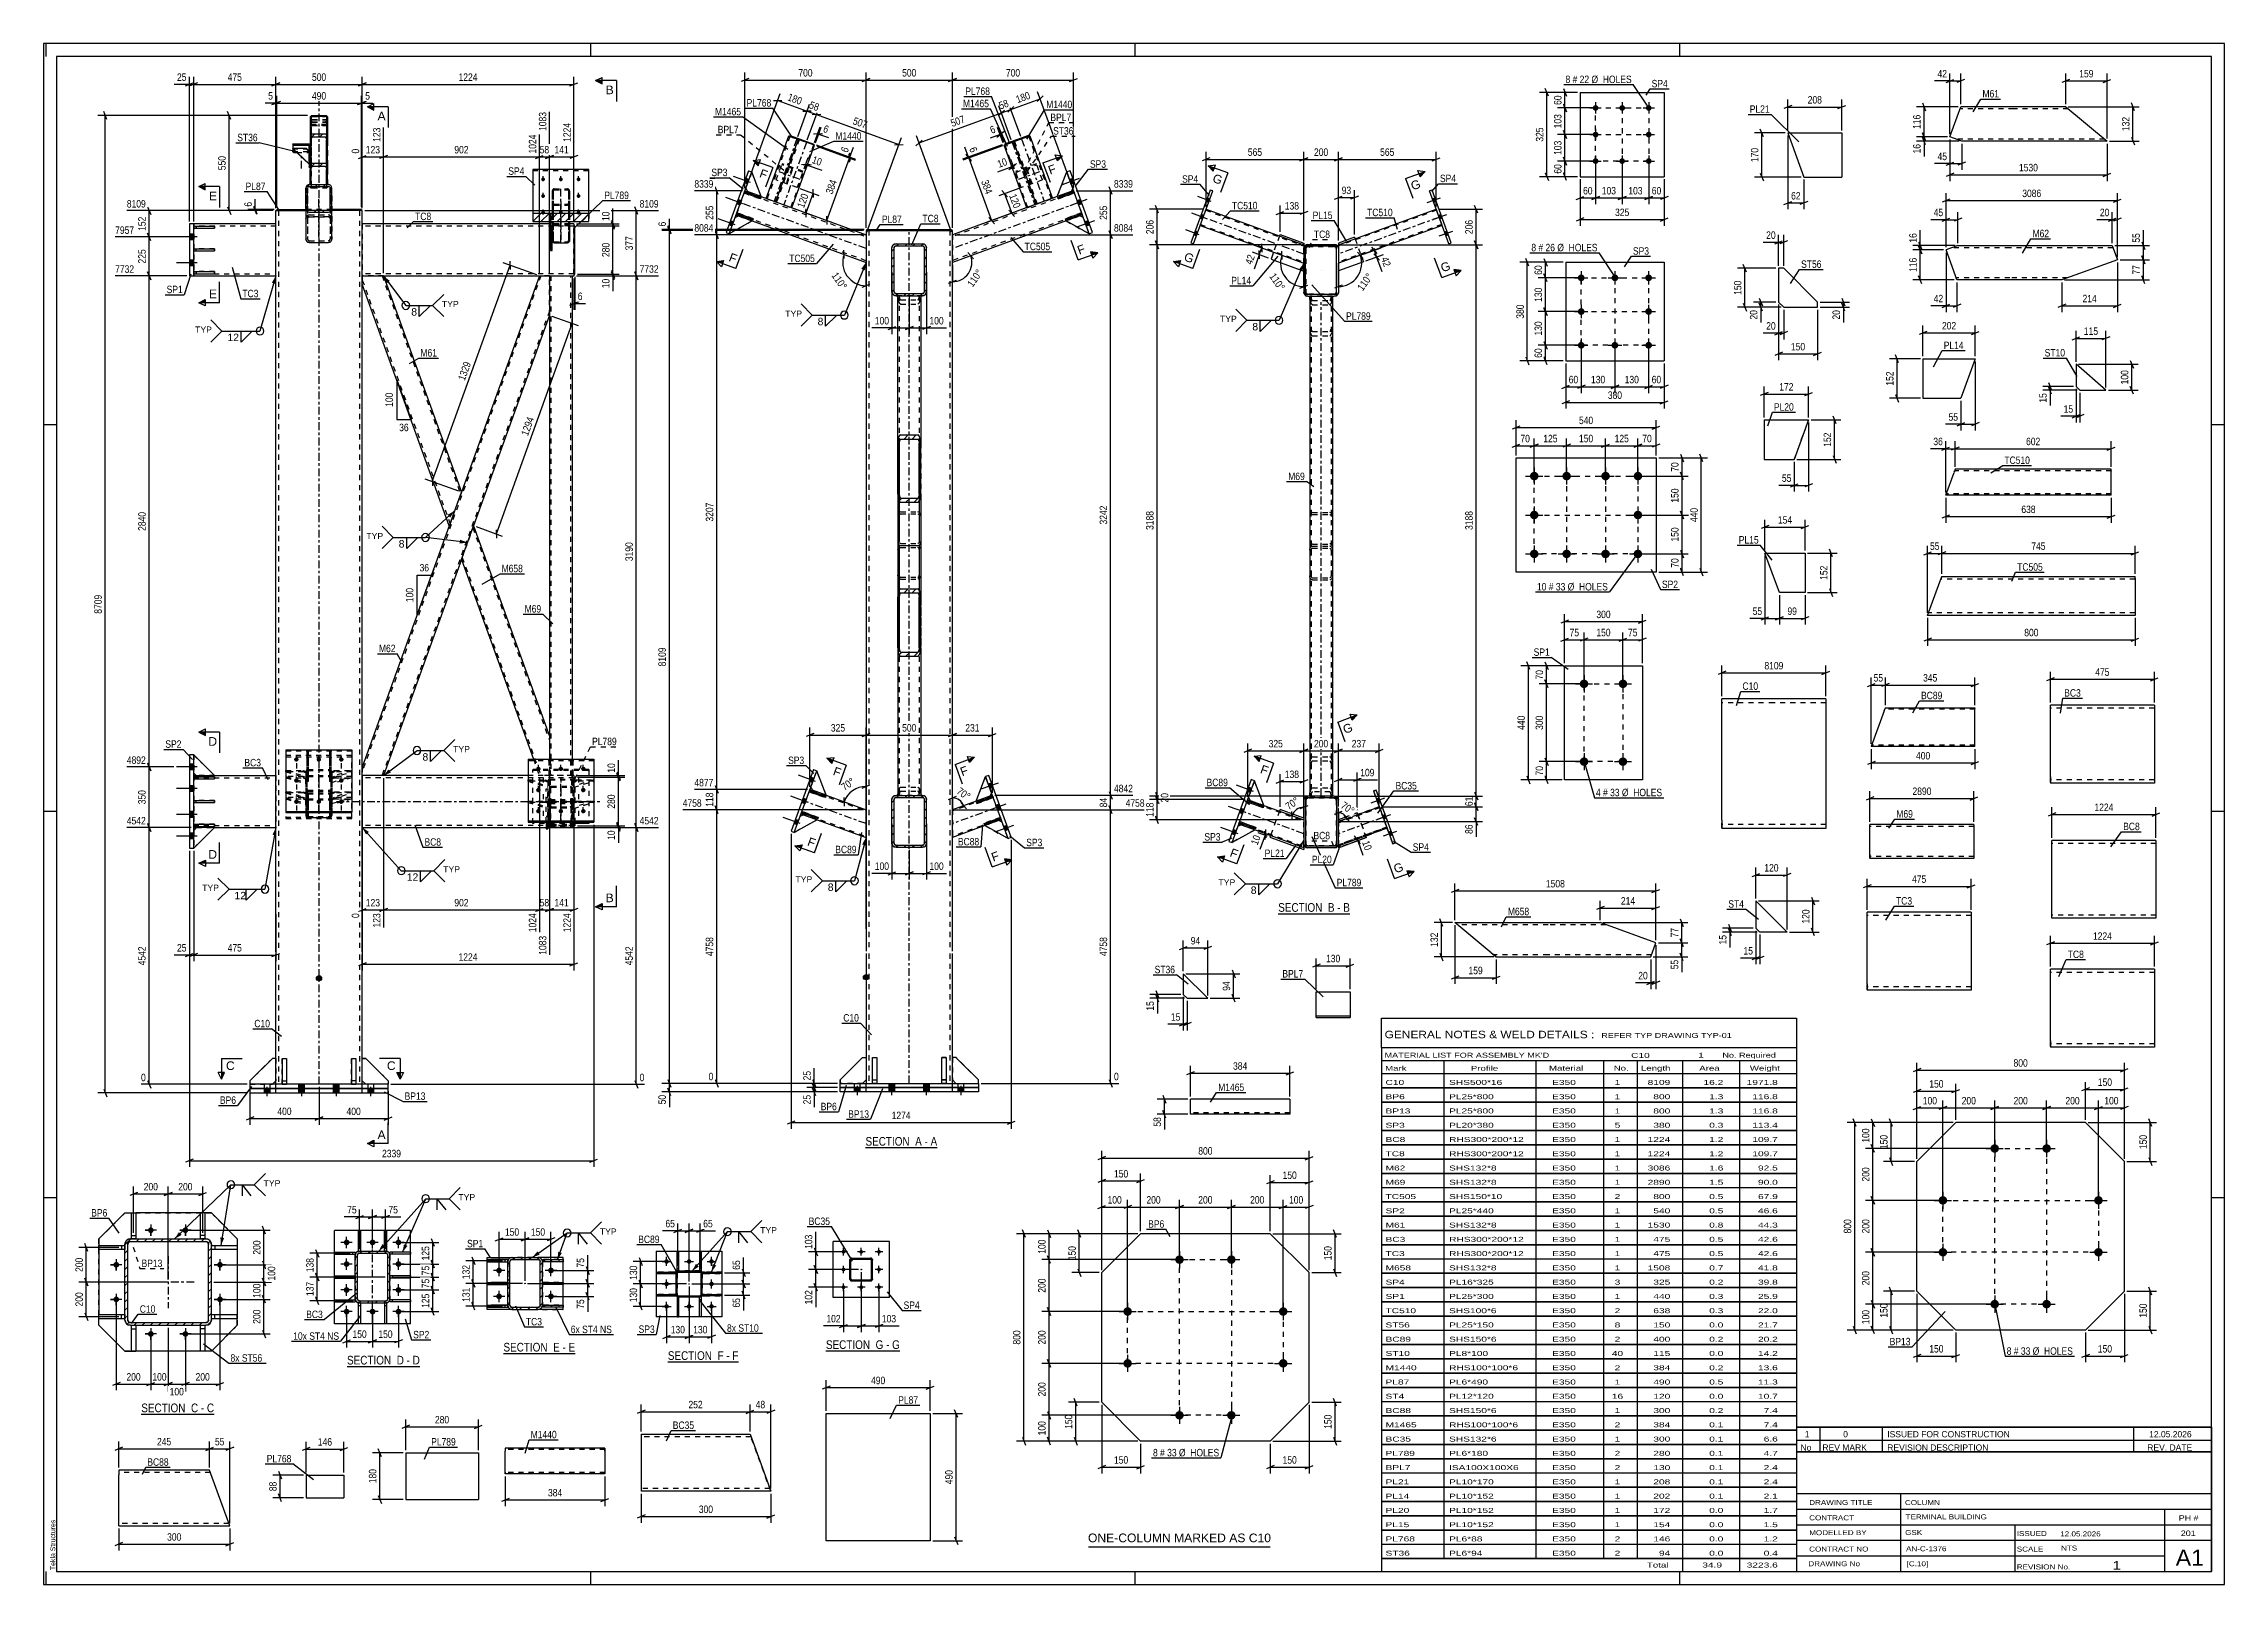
# Paper-space layout 'Layout1' of a CAD drawing. Header units: millimetres. Extents: x 0 to 841, y 0 to 594.
# The model-space entities are those that its viewports show. They can reach past a viewport. Long polylines and large blocks are cut down to what shows.
import ezdxf

# ---------------------------------------------------------------- set-up
doc = ezdxf.new("R2010")
doc.units = ezdxf.units.MM
doc.linetypes.add('DXK_LINE_DOT2', pattern=[3.9198, 1.9599, -1.9599])
doc.linetypes.add('DXK_LINE_DOT3', pattern=[5.9187, 2.979, -0.9799, 0.9799, -0.9799])
doc.layers.add('Viewport layer', color=7, linetype='Continuous', plot=False)
doc.styles.add('Arial', font='arial.ttf', dxfattribs={"height": 0.2})
doc.styles.add('Arial Narrow', font='ARIALN.TTF', dxfattribs={"height": 0.2})

# ---------------------------------------------------------------- blocks, each defined once
blk = doc.blocks.new('Unknown-682105598-1132')
at = {"color": 5, "linetype": 'Continuous'}
for p, q in [((841, 594), (0, 594)), ((0, 594), (0, 0)), ((1, 589), (1, 594)), ((836, 589), (5, 589)), ((5, 589), (5, 5)), ((211, 589), (211, 594)), ((421, 589), (421, 594)), ((631, 589), (631, 594)), ((836, 5), (836, 589)), ((841, 0), (841, 594)), ((5, 447), (0, 447)), ((841, 447), (836, 447)), ((5, 298), (0, 298)), ((841, 298), (836, 298)), ((5, 149), (0, 149)), ((841, 149), (836, 149)), ((0, 0), (841, 0)), ((1, 0), (1, 5)), ((5, 5), (836, 5)), ((211, 0), (211, 5)), ((421, 0), (421, 5)), ((631, 0), (631, 5))]:
    blk.add_line(p, q, dxfattribs=at)
at = {"color": 174, "linetype": 'Continuous', "style": 'Arial'}
blk.add_text('Tekla Structures', height=1.9102, rotation=90, dxfattribs=at).set_placement((4.5, 5.5))
blk = doc.blocks.new('Unknown-682105598-11 - 3835')
at = {"color": 6, "linetype": 'Continuous'}
blk.add_line((316.96, 168.38), (344.6, 168.38), dxfattribs=at)
at = {"color": 0, "linetype": 'Continuous'}
blk.add_wipeout([(335.06, 169.13), (335.06, 172.63), (316.96, 172.63), (316.96, 169.13)], dxfattribs=at)
blk.add_wipeout([(338.67, 169.13), (338.67, 172.63), (336.11, 172.63), (336.11, 169.13)], dxfattribs=at)
at = {"color": 7, "linetype": 'Continuous', "style": 'Arial Narrow'}
blk.add_text('SECTION ', height=3.34, dxfattribs=at).set_placement((316.96, 169.13))
at = {"color": 0, "linetype": 'Continuous'}
blk.add_wipeout([(341, 169.13), (341, 172.63), (339.72, 172.63), (339.72, 169.13)], dxfattribs=at)
blk.add_wipeout([(344.6, 169.13), (344.6, 172.63), (342.05, 172.63), (342.05, 169.13)], dxfattribs=at)
at = {"color": 7, "linetype": 'Continuous', "style": 'Arial Narrow'}
for s, p in [('A', (336.11, 169.13)), ('-', (339.72, 169.13)), ('A', (342.05, 169.13))]:
    blk.add_text(s, height=3.34, dxfattribs=at).set_placement(p)
blk = doc.blocks.new('Unknown-682105598-15 - 16306')
at = {"color": 6, "linetype": 'Continuous'}
blk.add_line((240.73, 85.78), (267.95, 85.78), dxfattribs=at)
at = {"color": 0, "linetype": 'Continuous'}
blk.add_wipeout([(258.84, 86.53), (258.84, 90.03), (240.73, 90.03), (240.73, 86.53)], dxfattribs=at)
blk.add_wipeout([(262.23, 86.53), (262.23, 90.03), (259.89, 90.03), (259.89, 86.53)], dxfattribs=at)
at = {"color": 7, "linetype": 'Continuous', "style": 'Arial Narrow'}
blk.add_text('SECTION ', height=3.34, dxfattribs=at).set_placement((240.73, 86.53))
at = {"color": 0, "linetype": 'Continuous'}
blk.add_wipeout([(264.55, 86.53), (264.55, 90.03), (263.28, 90.03), (263.28, 86.53)], dxfattribs=at)
blk.add_wipeout([(267.95, 86.53), (267.95, 90.03), (265.6, 90.03), (265.6, 86.53)], dxfattribs=at)
at = {"color": 7, "linetype": 'Continuous', "style": 'Arial Narrow'}
for s, p in [('F', (259.89, 86.53)), ('-', (263.28, 86.53)), ('F', (265.6, 86.53))]:
    blk.add_text(s, height=3.34, dxfattribs=at).set_placement(p)
blk = doc.blocks.new('Unknown-682105598-16 - 16781')
at = {"color": 6, "linetype": 'Continuous'}
blk.add_line((301.7, 90), (330.2, 90), dxfattribs=at)
at = {"color": 0, "linetype": 'Continuous'}
blk.add_wipeout([(319.81, 90.75), (319.81, 94.25), (301.7, 94.25), (301.7, 90.75)], dxfattribs=at)
blk.add_wipeout([(323.84, 90.75), (323.84, 94.25), (320.86, 94.25), (320.86, 90.75)], dxfattribs=at)
at = {"color": 7, "linetype": 'Continuous', "style": 'Arial Narrow'}
blk.add_text('SECTION ', height=3.34, dxfattribs=at).set_placement((301.7, 90.75))
at = {"color": 0, "linetype": 'Continuous'}
blk.add_wipeout([(326.16, 90.75), (326.16, 94.25), (324.89, 94.25), (324.89, 90.75)], dxfattribs=at)
blk.add_wipeout([(330.2, 90.75), (330.2, 94.25), (327.21, 94.25), (327.21, 90.75)], dxfattribs=at)
at = {"color": 7, "linetype": 'Continuous', "style": 'Arial Narrow'}
for s, p in [('G', (320.86, 90.75)), ('G', (327.21, 90.75)), ('-', (324.89, 90.75))]:
    blk.add_text(s, height=3.34, dxfattribs=at).set_placement(p)
blk = doc.blocks.new('Unknown-682105598-61 - 3257')
at = {"color": 6, "linetype": 'Continuous'}
blk.add_line((476.12, 258.55), (503.76, 258.55), dxfattribs=at)
at = {"color": 0, "linetype": 'Continuous'}
blk.add_wipeout([(494.22, 259.3), (494.22, 262.8), (476.12, 262.8), (476.12, 259.3)], dxfattribs=at)
blk.add_wipeout([(497.83, 259.3), (497.83, 262.8), (495.27, 262.8), (495.27, 259.3)], dxfattribs=at)
at = {"color": 7, "linetype": 'Continuous', "style": 'Arial Narrow'}
blk.add_text('SECTION ', height=3.34, dxfattribs=at).set_placement((476.12, 259.3))
at = {"color": 0, "linetype": 'Continuous'}
blk.add_wipeout([(500.16, 259.3), (500.16, 262.8), (498.88, 262.8), (498.88, 259.3)], dxfattribs=at)
blk.add_wipeout([(503.76, 259.3), (503.76, 262.8), (501.21, 262.8), (501.21, 259.3)], dxfattribs=at)
at = {"color": 7, "linetype": 'Continuous', "style": 'Arial Narrow'}
for s, p in [('B', (495.27, 259.3)), ('-', (498.88, 259.3)), ('B', (501.21, 259.3))]:
    blk.add_text(s, height=3.34, dxfattribs=at).set_placement(p)
blk = doc.blocks.new('Unknown-682105598-62 - 2945')
at = {"color": 6, "linetype": 'Continuous'}
blk.add_line((37.68, 65.62), (65.75, 65.62), dxfattribs=at)
at = {"color": 0, "linetype": 'Continuous'}
blk.add_wipeout([(55.79, 66.37), (55.79, 69.87), (37.68, 69.87), (37.68, 66.37)], dxfattribs=at)
blk.add_wipeout([(59.6, 66.37), (59.6, 69.87), (56.84, 69.87), (56.84, 66.37)], dxfattribs=at)
at = {"color": 7, "linetype": 'Continuous', "style": 'Arial Narrow'}
blk.add_text('SECTION ', height=3.34, dxfattribs=at).set_placement((37.68, 66.37))
at = {"color": 0, "linetype": 'Continuous'}
blk.add_wipeout([(61.93, 66.37), (61.93, 69.87), (60.65, 69.87), (60.65, 66.37)], dxfattribs=at)
blk.add_wipeout([(65.75, 66.37), (65.75, 69.87), (62.98, 69.87), (62.98, 66.37)], dxfattribs=at)
at = {"color": 7, "linetype": 'Continuous', "style": 'Arial Narrow'}
for s, p in [('C', (56.84, 66.37)), ('-', (60.65, 66.37)), ('C', (62.98, 66.37))]:
    blk.add_text(s, height=3.34, dxfattribs=at).set_placement(p)
blk = doc.blocks.new('Unknown-682105598-63 - 2602')
at = {"color": 6, "linetype": 'Continuous'}
blk.add_line((117.01, 84.02), (145.08, 84.02), dxfattribs=at)
at = {"color": 0, "linetype": 'Continuous'}
blk.add_wipeout([(135.12, 84.77), (135.12, 88.27), (117.01, 88.27), (117.01, 84.77)], dxfattribs=at)
blk.add_wipeout([(138.94, 84.77), (138.94, 88.27), (136.17, 88.27), (136.17, 84.77)], dxfattribs=at)
at = {"color": 7, "linetype": 'Continuous', "style": 'Arial Narrow'}
blk.add_text('SECTION ', height=3.34, dxfattribs=at).set_placement((117.01, 84.77))
at = {"color": 0, "linetype": 'Continuous'}
blk.add_wipeout([(141.26, 84.77), (141.26, 88.27), (139.99, 88.27), (139.99, 84.77)], dxfattribs=at)
blk.add_wipeout([(145.08, 84.77), (145.08, 88.27), (142.31, 88.27), (142.31, 84.77)], dxfattribs=at)
at = {"color": 7, "linetype": 'Continuous', "style": 'Arial Narrow'}
for s, p in [('D', (136.17, 84.77)), ('-', (139.99, 84.77)), ('D', (142.31, 84.77))]:
    blk.add_text(s, height=3.34, dxfattribs=at).set_placement(p)
blk = doc.blocks.new('Unknown-682105598-64 - 2335')
at = {"color": 6, "linetype": 'Continuous'}
blk.add_line((177.33, 89.02), (204.98, 89.02), dxfattribs=at)
at = {"color": 0, "linetype": 'Continuous'}
blk.add_wipeout([(195.44, 89.77), (195.44, 93.27), (177.33, 93.27), (177.33, 89.77)], dxfattribs=at)
blk.add_wipeout([(199.05, 89.77), (199.05, 93.27), (196.49, 93.27), (196.49, 89.77)], dxfattribs=at)
at = {"color": 7, "linetype": 'Continuous', "style": 'Arial Narrow'}
blk.add_text('SECTION ', height=3.34, dxfattribs=at).set_placement((177.33, 89.77))
at = {"color": 0, "linetype": 'Continuous'}
blk.add_wipeout([(201.37, 89.77), (201.37, 93.27), (200.1, 93.27), (200.1, 89.77)], dxfattribs=at)
blk.add_wipeout([(204.98, 89.77), (204.98, 93.27), (202.42, 93.27), (202.42, 89.77)], dxfattribs=at)
at = {"color": 7, "linetype": 'Continuous', "style": 'Arial Narrow'}
for s, p in [('E', (196.49, 89.77)), ('E', (202.42, 89.77)), ('-', (200.1, 89.77))]:
    blk.add_text(s, height=3.34, dxfattribs=at).set_placement(p)
blk = doc.blocks.new('Part-682105598-23214 - 23213')
at = {"color": 2, "linetype": 'Continuous'}
for p, q in [((230.43, 57.9), (230.43, 57.9)), ((230.43, 57.9), (230.43, 35.9)), ((230.43, 57.9), (272.42, 57.9)), ((272.42, 57.9), (280.43, 35.9)), ((230.43, 35.9), (230.43, 35.9)), ((280.43, 35.9), (230.43, 35.9))]:
    blk.add_line(p, q, dxfattribs=at)
at = {"color": 7, "linetype": 'DXK_LINE_DOT2'}
for p, q in [((230.43, 57.9), (230.43, 35.9)), ((272.79, 56.9), (230.43, 56.9)), ((280.43, 35.9), (272.42, 57.9)), ((280.06, 36.9), (230.43, 36.9)), ((280.43, 35.9), (280.43, 35.9))]:
    blk.add_line(p, q, dxfattribs=at)
blk = doc.blocks.new('Part-682105598-36676 - 36675')
at = {"color": 2, "linetype": 'Continuous'}
for p, q in [((139.66, 50.72), (139.66, 32.72)), ((139.66, 50.72), (167.66, 50.72)), ((167.66, 50.72), (167.66, 32.72)), ((139.66, 32.72), (167.66, 32.72))]:
    blk.add_line(p, q, dxfattribs=at)
blk = doc.blocks.new('Part-682105598-20211 - 20210')
at = {"color": 2, "linetype": 'Continuous'}
for p, q in [((558.28, 243.51), (544.28, 255.11)), ((544.28, 255.11), (580.21, 255.11)), ((580.31, 255.11), (600.31, 255.11)), ((621.73, 247.39), (600.31, 255.11)), ((619.75, 241.91), (621.73, 247.39)), ((558.28, 243.51), (560.21, 241.91)), ((560.21, 241.91), (580.21, 241.91)), ((580.31, 241.91), (619.75, 241.91))]:
    blk.add_line(p, q, dxfattribs=at)
at = {"color": 7, "linetype": 'DXK_LINE_DOT2'}
for p, q in [((580.21, 254.31), (545.24, 254.31)), ((602.53, 254.31), (580.31, 254.31)), ((560.06, 242.03), (558.28, 243.51)), ((558.96, 242.94), (559.01, 242.9)), ((559.17, 242.77), (559.24, 242.71)), ((580.21, 242.71), (559.24, 242.71)), ((620.04, 242.71), (580.31, 242.71))]:
    blk.add_line(p, q, dxfattribs=at)
blk = doc.blocks.new('Part-682105598-23222 - 23221')
at = {"color": 2, "linetype": 'Continuous'}
for p, q in [((709.84, 336.79), (704.82, 322.99)), ((709.84, 336.79), (710.28, 337.99)), ((710.28, 337.99), (744.82, 337.99)), ((744.82, 322.99), (744.82, 337.99)), ((744.82, 322.99), (704.82, 322.99))]:
    blk.add_line(p, q, dxfattribs=at)
at = {"color": 7, "linetype": 'DXK_LINE_DOT2'}
for p, q in [((744.82, 337.39), (710.06, 337.39)), ((710.25, 337.9), (710.15, 337.64)), ((710.28, 337.99), (710.25, 337.9)), ((744.82, 337.99), (744.82, 337.64)), ((744.82, 323.59), (705.04, 323.59))]:
    blk.add_line(p, q, dxfattribs=at)
blk = doc.blocks.new('Part-682105598-36643 - 36642')
at = {"color": 2, "linetype": 'Continuous'}
for p, q in [((480.65, 187.05), (442.24, 187.05)), ((442.24, 181.24), (442.24, 187.05)), ((480.65, 187.05), (480.65, 181.24)), ((480.65, 181.24), (442.24, 181.24))]:
    blk.add_line(p, q, dxfattribs=at)
at = {"color": 7, "linetype": 'DXK_LINE_DOT2'}
for p, q in [((480.65, 181.84), (442.24, 181.84)), ((442.24, 181.24), (442.24, 181.33))]:
    blk.add_line(p, q, dxfattribs=at)
blk = doc.blocks.new('Part-682105598-32473 - 3835')
at = {"color": 2, "linetype": 'Continuous'}
for p, q in [((278.63, 534.33), (287.39, 558.39)), ((291.02, 557.07), (282.27, 533.01)), ((287.39, 558.39), (287.44, 558.37)), ((287.44, 558.37), (288.14, 558.12)), ((291.02, 557.07), (288.14, 558.12))]:
    blk.add_line(p, q, dxfattribs=at)
at = {"color": 7, "linetype": 'DXK_LINE_DOT2'}
for p, q in [((287.76, 558.25), (279, 534.19)), ((288.14, 558.12), (287.61, 558.31)), ((278.63, 534.33), (282.27, 533.01)), ((278.63, 534.33), (278.63, 534.33)), ((278.63, 534.33), (278.63, 534.33)), ((282.27, 533.01), (282.27, 533.01)), ((282.27, 533.01), (282.27, 533.01)), ((282.27, 533.01), (282.27, 533.01))]:
    blk.add_line(p, q, dxfattribs=at)
at = {"color": 7, "linetype": 'DXK_LINE_DOT3'}
blk.add_line((290.52, 557.25), (281.76, 533.19), dxfattribs=at)
blk = doc.blocks.new('Part-682105598-3842 - 3835')
at = {"color": 7, "linetype": 'DXK_LINE_DOT2'}
for p, q in [((289.48, 289.88), (291.76, 296.14)), ((298.37, 294.8), (289.48, 289.88)), ((291.76, 296.14), (293.04, 296.74)), ((293.04, 296.74), (298.37, 294.8))]:
    blk.add_line(p, q, dxfattribs=at)
blk = doc.blocks.new('Part-682105598-3938 - 3835')
at = {"color": 2, "linetype": 'Continuous'}
for p, q in [((368.35, 294.46), (363.03, 292.52)), ((369.63, 293.86), (368.35, 294.46)), ((371.91, 287.6), (363.03, 292.52))]:
    blk.add_line(p, q, dxfattribs=at)
at = {"color": 7, "linetype": 'DXK_LINE_DOT2'}
blk.add_line((371.91, 287.6), (369.63, 293.86), dxfattribs=at)
blk = doc.blocks.new('Part-682105598-3974 - 3835')
at = {"linetype": 'Continuous'}
blk.add_hatch(color=2, dxfattribs=at).paths.add_polyline_path([(317.16, 233.16), (316.36, 234.56), (317.96, 234.56)])
at = {"color": 2, "linetype": 'Continuous'}
for p, q in [((317.16, 521.98), (317.16, 244.16)), ((317.16, 521.98), (317.5, 521.98)), ((318.23, 521.98), (319.3, 521.98)), ((319.3, 521.98), (349.44, 521.98)), ((350.5, 521.98), (350.16, 521.98)), ((350.5, 244.16), (350.5, 521.98)), ((317.16, 243.16), (317.16, 193.16)), ((350.5, 193.16), (350.5, 243.16)), ((317.16, 233.16), (316.36, 234.56)), ((316.36, 234.56), (317.96, 234.56)), ((317.96, 234.56), (317.16, 233.16))]:
    blk.add_line(p, q, dxfattribs=at)
at = {"color": 7, "linetype": 'DXK_LINE_DOT2'}
for p, q in [((317.33, 521.98), (318.23, 521.98)), ((318.23, 521.98), (318.23, 244.16)), ((350.16, 521.98), (349.18, 521.98)), ((349.43, 521.98), (349.43, 244.16)), ((318.23, 243.16), (318.23, 193.16)), ((349.43, 243.16), (349.43, 193.16)), ((317.16, 193.16), (350.5, 193.16))]:
    blk.add_line(p, q, dxfattribs=at)
at = {"color": 7, "linetype": 'DXK_LINE_DOT3'}
for p, q in [((333.83, 244.16), (333.83, 521.98)), ((333.83, 193.16), (333.83, 243.16))]:
    blk.add_line(p, q, dxfattribs=at)
at = {"color": 2, "linetype": 'Continuous'}
blk.add_circle((317.16, 234.06), 1, dxfattribs=at)
blk = doc.blocks.new('Part-682105598-3846 - 3835')
at = {"color": 2, "linetype": 'Continuous'}
for p, q in [((292.24, 297.46), (292.42, 297.96)), ((298.51, 295.18), (292.24, 297.46)), ((292.42, 297.96), (298.69, 295.68)), ((298.69, 295.68), (298.51, 295.18))]:
    blk.add_line(p, q, dxfattribs=at)
at = {"color": 7, "linetype": 'DXK_LINE_DOT2'}
blk.add_line((293.18, 297.12), (293.36, 297.62), dxfattribs=at)
blk = doc.blocks.new('Part-682105598-3894 - 3835')
at = {"color": 7, "linetype": 'DXK_LINE_DOT2'}
for p, q in [((295.53, 306.48), (292.11, 297.08)), ((295.39, 306.1), (317.16, 298.18)), ((296.46, 306.14), (301.79, 304.2)), ((292.24, 297.46), (317.16, 288.39)), ((293.04, 296.74), (298.37, 294.8)), ((317.16, 298.6), (317.16, 287.96))]:
    blk.add_line(p, q, dxfattribs=at)
at = {"color": 2, "linetype": 'Continuous'}
for p, q in [((295.53, 306.48), (296.46, 306.14)), ((301.79, 304.2), (317.16, 298.6)), ((292.11, 297.08), (293.04, 296.74)), ((298.37, 294.8), (317.16, 287.96))]:
    blk.add_line(p, q, dxfattribs=at)
at = {"color": 7, "linetype": 'DXK_LINE_DOT3'}
blk.add_line((317.16, 293.28), (293.82, 301.78), dxfattribs=at)
blk = doc.blocks.new('Part-682105598-3841 - 3835')
at = {"color": 7, "linetype": 'DXK_LINE_DOT2'}
blk.add_line((289.48, 289.88), (291.76, 296.14), dxfattribs=at)
at = {"color": 2, "linetype": 'Continuous'}
for p, q in [((298.37, 294.8), (289.48, 289.88)), ((291.76, 296.14), (293.04, 296.74)), ((293.04, 296.74), (298.37, 294.8))]:
    blk.add_line(p, q, dxfattribs=at)
blk = doc.blocks.new('Part-682105598-3843 - 3835')
at = {"color": 7, "linetype": 'DXK_LINE_DOT2'}
blk.add_line((298.15, 313.68), (295.87, 307.42), dxfattribs=at)
at = {"color": 2, "linetype": 'Continuous'}
for p, q in [((301.79, 304.2), (298.15, 313.68)), ((295.87, 307.42), (296.46, 306.14)), ((301.79, 304.2), (296.46, 306.14))]:
    blk.add_line(p, q, dxfattribs=at)
blk = doc.blocks.new('Part-682105598-3844 - 3835')
at = {"color": 7, "linetype": 'DXK_LINE_DOT2'}
for p, q in [((298.15, 313.68), (295.87, 307.42)), ((301.79, 304.2), (298.15, 313.68)), ((295.87, 307.42), (296.46, 306.14)), ((296.46, 306.14), (301.79, 304.2))]:
    blk.add_line(p, q, dxfattribs=at)
blk = doc.blocks.new('Part-682105598-3909 - 3835')
at = {"color": 7, "linetype": 'DXK_LINE_DOT2'}
for p, q in [((270.47, 537.3), (267.05, 527.91)), ((270.24, 536.68), (317.16, 519.6)), ((271.41, 536.96), (276.73, 535.02)), ((267.27, 528.53), (317.16, 510.38)), ((267.99, 527.57), (273.31, 525.63)), ((317.16, 520.31), (317.16, 509.67))]:
    blk.add_line(p, q, dxfattribs=at)
at = {"color": 7, "linetype": 'DXK_LINE_DOT3'}
blk.add_line((317.16, 514.99), (268.76, 532.61), dxfattribs=at)
at = {"color": 2, "linetype": 'Continuous'}
for p, q in [((270.47, 537.3), (271.41, 536.96)), ((276.73, 535.02), (317.16, 520.31)), ((267.05, 527.91), (267.99, 527.57)), ((273.31, 525.63), (317.16, 509.67))]:
    blk.add_line(p, q, dxfattribs=at)
blk = doc.blocks.new('Part-682105598-3845 - 3835')
at = {"color": 2, "linetype": 'Continuous'}
for p, q in [((295.21, 305.6), (295.39, 306.1)), ((301.47, 303.32), (295.21, 305.6)), ((295.39, 306.1), (301.65, 303.82)), ((301.65, 303.82), (301.47, 303.32))]:
    blk.add_line(p, q, dxfattribs=at)
at = {"color": 7, "linetype": 'DXK_LINE_DOT2'}
blk.add_line((296.15, 305.26), (296.33, 305.76), dxfattribs=at)
blk = doc.blocks.new('Part-682105598-3847 - 3835')
at = {"color": 7, "linetype": 'DXK_LINE_DOT2'}
for p, q in [((295.39, 306.1), (295.21, 305.6)), ((295.21, 305.6), (301.47, 303.32)), ((301.65, 303.82), (295.39, 306.1)), ((296.33, 305.76), (296.15, 305.26)), ((301.47, 303.32), (301.65, 303.82))]:
    blk.add_line(p, q, dxfattribs=at)
blk = doc.blocks.new('Part-682105598-3912 - 3835')
at = {"color": 2, "linetype": 'Continuous'}
for p, q in [((329.43, 439.99), (329.43, 496.83)), ((338.23, 496.83), (338.23, 439.99))]:
    blk.add_line(p, q, dxfattribs=at)
at = {"color": 7, "linetype": 'DXK_LINE_DOT2'}
for p, q in [((329.43, 496.83), (338.23, 496.83)), ((329.51, 495.55), (329.43, 496.75)), ((329.96, 496.83), (329.96, 402.07)), ((329.96, 496.75), (330, 496.15)), ((337.66, 496.15), (337.7, 496.75)), ((337.7, 496.83), (337.7, 402.07)), ((338.23, 496.75), (338.15, 495.55)), ((330.5, 493.61), (330.09, 493.85)), ((330.29, 495.3), (330.5, 495.18)), ((330.5, 495.18), (337.16, 495.18)), ((330.5, 493.61), (337.16, 493.61)), ((337.16, 495.18), (337.37, 495.3)), ((337.57, 493.85), (337.16, 493.61)), ((329.43, 439.99), (329.43, 402.07)), ((338.23, 439.99), (338.23, 402.07)), ((329.51, 412.5), (329.43, 411.9)), ((329.74, 413.01), (329.51, 412.5)), ((330.09, 413.35), (329.74, 413.01)), ((329.96, 411.9), (330, 412.2)), ((330, 412.2), (330.12, 412.45)), ((330.5, 413.47), (330.09, 413.35)), ((330.12, 412.45), (330.29, 412.63)), ((330.29, 412.63), (330.5, 412.69)), ((330.5, 413.47), (337.16, 413.47)), ((330.5, 412.69), (337.16, 412.69)), ((337.57, 413.35), (337.16, 413.47)), ((337.16, 412.69), (337.37, 412.63)), ((337.37, 412.63), (337.54, 412.45)), ((337.54, 412.45), (337.66, 412.2)), ((337.92, 413.01), (337.57, 413.35)), ((337.66, 412.2), (337.7, 411.9)), ((338.15, 412.5), (337.92, 413.01)), ((338.23, 411.9), (338.15, 412.5)), ((329.43, 402.07), (329.51, 401.47)), ((329.51, 401.47), (329.74, 400.96)), ((329.74, 400.96), (330.09, 400.62)), ((330, 401.77), (329.96, 402.07)), ((330.12, 401.51), (330, 401.77)), ((330.09, 400.62), (330.5, 400.5)), ((330.29, 401.34), (330.12, 401.51)), ((330.5, 401.28), (330.29, 401.34)), ((330.5, 401.28), (337.16, 401.28)), ((330.5, 400.5), (337.16, 400.5)), ((337.37, 401.34), (337.16, 401.28)), ((337.16, 400.5), (337.57, 400.62)), ((337.54, 401.51), (337.37, 401.34)), ((337.66, 401.77), (337.54, 401.51)), ((337.57, 400.62), (337.92, 400.96)), ((337.7, 402.07), (337.66, 401.77)), ((337.92, 400.96), (338.15, 401.47)), ((338.15, 401.47), (338.23, 402.07))]:
    blk.add_line(p, q, dxfattribs=at)
for centre, radius, start, end in [((333.18, 495.84), 3.68, 184.59109, 212.87543), ((331.84, 496.3), 1.84, 184.59109, 212.87543), ((335.82, 496.3), 1.84, 327.12457, 355.40891), ((334.48, 495.84), 3.68, 327.12457, 355.40891)]:
    blk.add_arc(centre, radius, start, end, dxfattribs=at)
blk = doc.blocks.new('Part-682105598-3848 - 3835')
at = {"color": 7, "linetype": 'DXK_LINE_DOT2'}
for p, q in [((292.42, 297.96), (292.24, 297.46)), ((292.24, 297.46), (298.51, 295.18)), ((298.69, 295.68), (292.42, 297.96)), ((293.36, 297.62), (293.18, 297.12)), ((298.51, 295.18), (298.69, 295.68))]:
    blk.add_line(p, q, dxfattribs=at)
blk = doc.blocks.new('Part-682105598-3913 - 3835')
at = {"linetype": 'Continuous'}
h = blk.add_hatch(dxfattribs=at)
h.set_pattern_fill('', scale=0.7, style=0, pattern_type=0)
h.set_pattern_definition([(45, (329.4308, 420.3298), (-1.57154, 1.57154), [])])
h.paths.add_polyline_path([(329.43, 439.99), (329.43, 420.33), (329.51, 419.13), (329.74, 418.11), (330.09, 417.42), (330.5, 417.18), (337.16, 417.18), (337.57, 417.42), (337.92, 418.11), (338.15, 419.13), (338.23, 420.33), (338.23, 439.99), (338.15, 441.19), (337.92, 442.21), (337.57, 442.89), (337.16, 443.13), (330.5, 443.13), (330.09, 442.89), (329.74, 442.21), (329.51, 441.19)])
h.paths.add_polyline_path([(330.12, 441.1), (330.29, 441.44), (330.5, 441.56), (337.16, 441.56), (337.37, 441.44), (337.54, 441.1), (337.66, 440.59), (337.7, 439.99), (337.7, 420.33), (337.66, 419.73), (337.54, 419.22), (337.37, 418.88), (337.16, 418.76), (330.5, 418.76), (330.29, 418.88), (330.12, 419.22), (330, 419.73), (329.96, 420.33), (329.96, 439.99), (330, 440.59)])
at = {"color": 2, "linetype": 'Continuous'}
for p, q in [((329.51, 441.19), (329.43, 439.99)), ((329.43, 420.33), (329.43, 439.99)), ((329.96, 439.99), (330, 440.59)), ((329.96, 420.33), (329.96, 439.99)), ((330.5, 443.13), (330.09, 442.89)), ((330.29, 441.44), (330.5, 441.56)), ((330.5, 443.13), (337.16, 443.13)), ((330.5, 441.56), (337.16, 441.56)), ((337.57, 442.89), (337.16, 443.13)), ((337.16, 441.56), (337.37, 441.44)), ((337.66, 440.59), (337.7, 439.99)), ((337.7, 420.33), (337.7, 439.99)), ((338.23, 439.99), (338.15, 441.19)), ((338.23, 420.33), (338.23, 439.99)), ((329.43, 420.33), (329.43, 398.92)), ((329.43, 420.33), (329.51, 419.13)), ((330, 419.73), (329.96, 420.33)), ((330.09, 417.42), (330.5, 417.18)), ((330.5, 418.76), (330.29, 418.88)), ((330.5, 418.76), (337.16, 418.76)), ((330.5, 417.18), (337.16, 417.18)), ((337.37, 418.88), (337.16, 418.76)), ((337.16, 417.18), (337.57, 417.42)), ((337.7, 420.33), (337.66, 419.73)), ((338.15, 419.13), (338.23, 420.33)), ((338.23, 420.33), (338.23, 398.92)), ((329.43, 361.01), (329.43, 304.16)), ((338.23, 361.01), (338.23, 304.16))]:
    blk.add_line(p, q, dxfattribs=at)
at = {"color": 7, "linetype": 'DXK_LINE_DOT2'}
for p, q in [((329.43, 439.99), (329.43, 420.33)), ((329.96, 439.99), (329.96, 304.16)), ((337.7, 439.99), (337.7, 304.16)), ((338.23, 439.99), (338.23, 420.33)), ((329.43, 398.92), (329.43, 361.01)), ((338.23, 398.92), (338.23, 361.01)), ((329.43, 304.24), (329.51, 305.45)), ((329.43, 304.16), (338.23, 304.16)), ((330, 304.84), (329.96, 304.24)), ((330.09, 307.15), (330.5, 307.39)), ((330.5, 305.81), (330.29, 305.69)), ((330.5, 307.39), (337.16, 307.39)), ((330.5, 305.81), (337.16, 305.81)), ((337.16, 307.39), (337.57, 307.15)), ((337.37, 305.69), (337.16, 305.81)), ((337.7, 304.24), (337.66, 304.84)), ((338.15, 305.45), (338.23, 304.24))]:
    blk.add_line(p, q, dxfattribs=at)
at = {"color": 2, "linetype": 'Continuous'}
for centre, radius, start, end in [((333.18, 440.9), 3.68, 147.12457, 175.40891), ((331.84, 440.44), 1.84, 147.12457, 175.40891), ((335.82, 440.44), 1.84, 4.59109, 32.87543), ((334.48, 440.9), 3.68, 4.59109, 32.87543), ((333.18, 419.42), 3.68, 184.59109, 212.87543), ((331.84, 419.88), 1.84, 184.59109, 212.87543), ((335.82, 419.88), 1.84, 327.12457, 355.40891), ((334.48, 419.42), 3.68, 327.12457, 355.40891)]:
    blk.add_arc(centre, radius, start, end, dxfattribs=at)
at = {"color": 7, "linetype": 'DXK_LINE_DOT2'}
for centre, radius, start, end in [((333.18, 305.15), 3.68, 147.12457, 175.40891), ((331.84, 304.7), 1.84, 147.12457, 175.40891), ((335.82, 304.7), 1.84, 4.59109, 32.87543), ((334.48, 305.15), 3.68, 4.59109, 32.87543)]:
    blk.add_arc(centre, radius, start, end, dxfattribs=at)
blk = doc.blocks.new('Part-682105598-3849 - 3835')
at = {"color": 7, "linetype": 'DXK_LINE_DOT2'}
blk.add_line((264.42, 520.7), (266.7, 526.97), dxfattribs=at)
at = {"color": 2, "linetype": 'Continuous'}
for p, q in [((273.31, 525.63), (264.42, 520.7)), ((266.7, 526.97), (267.99, 527.57)), ((267.99, 527.57), (273.31, 525.63))]:
    blk.add_line(p, q, dxfattribs=at)
blk = doc.blocks.new('Part-682105598-3850 - 3835')
at = {"color": 7, "linetype": 'DXK_LINE_DOT2'}
for p, q in [((264.42, 520.7), (266.7, 526.97)), ((273.31, 525.63), (264.42, 520.7)), ((266.7, 526.97), (267.99, 527.57)), ((267.99, 527.57), (273.31, 525.63))]:
    blk.add_line(p, q, dxfattribs=at)
blk = doc.blocks.new('Part-682105598-3979 - 3835')
at = {"linetype": 'Continuous'}
h = blk.add_hatch(dxfattribs=at)
h.set_pattern_fill('', scale=0.7, style=0, pattern_type=0)
h.set_pattern_definition([(45, (327.164, 285.7638), (-1.57154, 1.57154), [])])
h.paths.add_polyline_path([(327.16, 302.56), (327.16, 285.76), (327.29, 285.15), (327.63, 284.63), (328.15, 284.29), (328.76, 284.16), (338.9, 284.16), (339.51, 284.29), (340.03, 284.63), (340.38, 285.15), (340.5, 285.76), (340.5, 302.56), (340.38, 303.18), (340.03, 303.7), (339.51, 304.04), (338.9, 304.16), (328.76, 304.16), (328.15, 304.04), (327.63, 303.7), (327.29, 303.18)])
h.paths.add_polyline_path([(328.2, 303.13), (328.46, 303.3), (328.76, 303.36), (338.9, 303.36), (339.2, 303.3), (339.46, 303.13), (339.64, 302.87), (339.7, 302.56), (339.7, 285.76), (339.64, 285.46), (339.46, 285.2), (339.2, 285.02), (338.9, 284.96), (328.76, 284.96), (328.46, 285.02), (328.2, 285.2), (328.02, 285.46), (327.96, 285.76), (327.96, 302.56), (328.02, 302.87)])
at = {"color": 7, "linetype": 'DXK_LINE_DOT2'}
for p, q in [((327.16, 302.56), (327.29, 303.18)), ((328.02, 302.87), (327.96, 302.56)), ((328.15, 304.04), (328.76, 304.16)), ((328.76, 303.36), (328.46, 303.3)), ((338.9, 304.16), (328.76, 304.16)), ((328.76, 303.36), (338.9, 303.36)), ((338.9, 304.16), (339.51, 304.04)), ((339.2, 303.3), (338.9, 303.36)), ((339.7, 302.56), (339.64, 302.87)), ((340.38, 303.18), (340.5, 302.56)), ((327.16, 285.76), (327.16, 302.56)), ((327.96, 285.76), (327.96, 302.56)), ((339.7, 285.76), (339.7, 302.56)), ((340.5, 285.76), (340.5, 302.56)), ((327.29, 285.15), (327.16, 285.76)), ((327.96, 285.76), (328.02, 285.46)), ((328.76, 284.16), (328.15, 284.29)), ((328.46, 285.02), (328.76, 284.96)), ((328.76, 284.96), (338.9, 284.96)), ((328.76, 284.16), (338.9, 284.16)), ((338.9, 284.96), (339.2, 285.02)), ((339.51, 284.29), (338.9, 284.16)), ((339.64, 285.46), (339.7, 285.76)), ((340.5, 285.76), (340.38, 285.15))]:
    blk.add_line(p, q, dxfattribs=at)
at = {"color": 2, "linetype": 'Continuous'}
for p, q in [((327.29, 303.18), (327.16, 302.56)), ((327.96, 302.56), (328.02, 302.87)), ((328.76, 304.16), (328.15, 304.04)), ((328.46, 303.3), (328.76, 303.36)), ((328.76, 304.16), (338.9, 304.16)), ((328.76, 303.36), (338.9, 303.36)), ((339.51, 304.04), (338.9, 304.16)), ((338.9, 303.36), (339.2, 303.3)), ((339.64, 302.87), (339.7, 302.56)), ((340.5, 302.56), (340.38, 303.18)), ((327.16, 285.76), (327.16, 302.56)), ((327.96, 285.76), (327.96, 302.56)), ((339.7, 285.76), (339.7, 302.56)), ((340.5, 285.76), (340.5, 302.56)), ((327.16, 285.76), (327.29, 285.15)), ((328.02, 285.46), (327.96, 285.76)), ((328.15, 284.29), (328.76, 284.16)), ((328.76, 284.96), (328.46, 285.02)), ((328.76, 284.96), (338.9, 284.96)), ((328.76, 284.16), (338.9, 284.16)), ((339.2, 285.02), (338.9, 284.96)), ((338.9, 284.16), (339.51, 284.29)), ((339.7, 285.76), (339.64, 285.46)), ((340.38, 285.15), (340.5, 285.76))]:
    blk.add_line(p, q, dxfattribs=at)
at = {"color": 7, "linetype": 'DXK_LINE_DOT3'}
blk.add_line((333.83, 294.16), (333.83, 294.16), dxfattribs=at)
at = {"color": 7, "linetype": 'DXK_LINE_DOT2'}
for centre, radius, start, end in [((328.76, 302.56), 1.6, 112.5, 157.5), ((328.76, 302.56), 0.8, 112.5, 157.5), ((338.9, 302.56), 0.8, 22.5, 67.5), ((338.9, 302.56), 1.6, 22.5, 67.5), ((328.76, 285.76), 1.6, 202.5, 247.5), ((328.76, 285.76), 0.8, 202.5, 247.5), ((338.9, 285.76), 0.8, 292.5, 337.5), ((338.9, 285.76), 1.6, 292.5, 337.5)]:
    blk.add_arc(centre, radius, start, end, dxfattribs=at)
at = {"color": 2, "linetype": 'Continuous'}
for centre, radius, start, end in [((328.76, 302.56), 1.6, 112.5, 157.5), ((328.76, 302.56), 0.8, 112.5, 157.5), ((338.9, 302.56), 0.8, 22.5, 67.5), ((338.9, 302.56), 1.6, 22.5, 67.5), ((328.76, 285.76), 1.6, 202.5, 247.5), ((328.76, 285.76), 0.8, 202.5, 247.5), ((338.9, 285.76), 0.8, 292.5, 337.5), ((338.9, 285.76), 1.6, 292.5, 337.5)]:
    blk.add_arc(centre, radius, start, end, dxfattribs=at)
blk = doc.blocks.new('Part-682105598-3851 - 3835')
at = {"color": 7, "linetype": 'DXK_LINE_DOT2'}
blk.add_line((273.09, 544.51), (270.81, 538.24), dxfattribs=at)
at = {"color": 2, "linetype": 'Continuous'}
for p, q in [((270.81, 538.24), (271.41, 536.96)), ((276.73, 535.02), (273.09, 544.51)), ((276.73, 535.02), (271.41, 536.96))]:
    blk.add_line(p, q, dxfattribs=at)
blk = doc.blocks.new('Part-682105598-3980 - 3835')
at = {"color": 2, "linetype": 'Continuous'}
for p, q in [((319.66, 193.16), (319.66, 203.16)), ((319.66, 203.16), (321.33, 203.16)), ((321.33, 203.16), (321.33, 193.16)), ((319.66, 194.5), (321.33, 194.5)), ((321.33, 193.16), (319.66, 193.16))]:
    blk.add_line(p, q, dxfattribs=at)
blk = doc.blocks.new('Part-682105598-3852 - 3835')
at = {"color": 7, "linetype": 'DXK_LINE_DOT2'}
for p, q in [((273.09, 544.51), (270.81, 538.24)), ((270.81, 538.24), (271.41, 536.96)), ((276.73, 535.02), (273.09, 544.51)), ((271.41, 536.96), (276.73, 535.02))]:
    blk.add_line(p, q, dxfattribs=at)
blk = doc.blocks.new('Part-682105598-3981 - 3835')
at = {"color": 2, "linetype": 'Continuous'}
for p, q in [((346.33, 193.16), (346.33, 203.16)), ((348, 203.16), (346.33, 203.16)), ((348, 203.16), (348, 193.16)), ((348, 194.5), (346.33, 194.5)), ((348, 193.16), (346.33, 193.16))]:
    blk.add_line(p, q, dxfattribs=at)
blk = doc.blocks.new('Part-682105598-3853 - 3835')
at = {"color": 2, "linetype": 'Continuous'}
for p, q in [((267.18, 528.28), (267.37, 528.78)), ((273.45, 526), (267.18, 528.28)), ((267.37, 528.78), (273.63, 526.5)), ((273.63, 526.5), (273.45, 526))]:
    blk.add_line(p, q, dxfattribs=at)
at = {"color": 7, "linetype": 'DXK_LINE_DOT2'}
blk.add_line((268.12, 527.94), (268.31, 528.44), dxfattribs=at)
blk = doc.blocks.new('Part-682105598-3982 - 3835')
at = {"color": 7, "linetype": 'DXK_LINE_DOT2'}
for p, q in [((319.66, 203.16), (321.33, 203.16)), ((319.66, 193.16), (319.66, 203.16)), ((321.33, 203.16), (321.33, 193.16)), ((319.66, 194.5), (321.33, 194.5)), ((321.33, 193.16), (319.66, 193.16))]:
    blk.add_line(p, q, dxfattribs=at)
blk = doc.blocks.new('Part-682105598-3918 - 3835')
at = {"linetype": 'Continuous'}
h = blk.add_hatch(dxfattribs=at)
h.set_pattern_fill('', scale=0.7, style=0, pattern_type=0)
h.set_pattern_definition([(45, (327.164, 498.4305), (-1.57154, 1.57154), [])])
h.paths.add_polyline_path([(327.16, 515.23), (327.16, 498.43), (327.29, 497.82), (327.63, 497.3), (328.15, 496.95), (328.76, 496.83), (338.9, 496.83), (339.51, 496.95), (340.03, 497.3), (340.38, 497.82), (340.5, 498.43), (340.5, 515.23), (340.38, 515.84), (340.03, 516.36), (339.51, 516.71), (338.9, 516.83), (328.76, 516.83), (328.15, 516.71), (327.63, 516.36), (327.29, 515.84)])
h.paths.add_polyline_path([(328.2, 515.8), (328.46, 515.97), (328.76, 516.03), (338.9, 516.03), (339.2, 515.97), (339.46, 515.8), (339.64, 515.54), (339.7, 515.23), (339.7, 498.43), (339.64, 498.12), (339.46, 497.86), (339.2, 497.69), (338.9, 497.63), (328.76, 497.63), (328.46, 497.69), (328.2, 497.86), (328.02, 498.12), (327.96, 498.43), (327.96, 515.23), (328.02, 515.54)])
at = {"color": 7, "linetype": 'DXK_LINE_DOT2'}
for p, q in [((327.16, 515.23), (327.29, 515.84)), ((327.16, 498.43), (327.16, 515.23)), ((328.02, 515.54), (327.96, 515.23)), ((327.96, 498.43), (327.96, 515.23)), ((328.15, 516.71), (328.76, 516.83)), ((328.76, 516.03), (328.46, 515.97)), ((328.76, 516.83), (338.9, 516.83)), ((328.76, 516.03), (338.9, 516.03)), ((338.9, 516.83), (339.51, 516.71)), ((339.2, 515.97), (338.9, 516.03)), ((339.7, 515.23), (339.64, 515.54)), ((339.7, 498.43), (339.7, 515.23)), ((340.38, 515.84), (340.5, 515.23)), ((340.5, 498.43), (340.5, 515.23)), ((327.29, 497.82), (327.16, 498.43)), ((327.96, 498.43), (328.02, 498.12)), ((328.76, 496.83), (328.15, 496.95)), ((328.46, 497.69), (328.76, 497.63)), ((328.76, 497.63), (338.9, 497.63)), ((328.76, 496.83), (338.9, 496.83)), ((338.9, 497.63), (339.2, 497.69)), ((339.51, 496.95), (338.9, 496.83)), ((339.64, 498.12), (339.7, 498.43)), ((340.5, 498.43), (340.38, 497.82))]:
    blk.add_line(p, q, dxfattribs=at)
at = {"color": 2, "linetype": 'Continuous'}
for p, q in [((327.29, 515.84), (327.16, 515.23)), ((327.16, 498.43), (327.16, 515.23)), ((327.96, 515.23), (328.02, 515.54)), ((327.96, 498.43), (327.96, 515.23)), ((328.76, 516.83), (328.15, 516.71)), ((328.46, 515.97), (328.76, 516.03)), ((328.76, 516.83), (338.9, 516.83)), ((328.76, 516.03), (338.9, 516.03)), ((339.51, 516.71), (338.9, 516.83)), ((338.9, 516.03), (339.2, 515.97)), ((339.64, 515.54), (339.7, 515.23)), ((339.7, 498.43), (339.7, 515.23)), ((340.5, 515.23), (340.38, 515.84)), ((340.5, 498.43), (340.5, 515.23)), ((327.16, 498.43), (327.29, 497.82)), ((328.02, 498.12), (327.96, 498.43)), ((328.15, 496.95), (328.76, 496.83)), ((328.76, 497.63), (328.46, 497.69)), ((328.76, 497.63), (338.9, 497.63)), ((328.76, 496.83), (338.9, 496.83)), ((339.2, 497.69), (338.9, 497.63)), ((338.9, 496.83), (339.51, 496.95)), ((339.7, 498.43), (339.64, 498.12)), ((340.38, 497.82), (340.5, 498.43))]:
    blk.add_line(p, q, dxfattribs=at)
at = {"color": 7, "linetype": 'DXK_LINE_DOT3'}
blk.add_line((333.83, 506.83), (333.83, 506.83), dxfattribs=at)
at = {"color": 7, "linetype": 'DXK_LINE_DOT2'}
for centre, radius, start, end in [((328.76, 515.23), 1.6, 112.5, 157.5), ((328.76, 515.23), 0.8, 112.5, 157.5), ((338.9, 515.23), 0.8, 22.5, 67.5), ((338.9, 515.23), 1.6, 22.5, 67.5), ((328.76, 498.43), 1.6, 202.5, 247.5), ((328.76, 498.43), 0.8, 202.5, 247.5), ((338.9, 498.43), 0.8, 292.5, 337.5), ((338.9, 498.43), 1.6, 292.5, 337.5)]:
    blk.add_arc(centre, radius, start, end, dxfattribs=at)
at = {"color": 2, "linetype": 'Continuous'}
for centre, radius, start, end in [((328.76, 515.23), 1.6, 112.5, 157.5), ((328.76, 515.23), 0.8, 112.5, 157.5), ((338.9, 515.23), 0.8, 22.5, 67.5), ((338.9, 515.23), 1.6, 22.5, 67.5), ((328.76, 498.43), 1.6, 202.5, 247.5), ((328.76, 498.43), 0.8, 202.5, 247.5), ((338.9, 498.43), 0.8, 292.5, 337.5), ((338.9, 498.43), 1.6, 292.5, 337.5)]:
    blk.add_arc(centre, radius, start, end, dxfattribs=at)
blk = doc.blocks.new('Part-682105598-3854 - 3835')
at = {"color": 2, "linetype": 'Continuous'}
for p, q in [((270.15, 536.43), (270.33, 536.93)), ((276.41, 534.15), (270.15, 536.43)), ((270.33, 536.93), (276.59, 534.65)), ((276.59, 534.65), (276.41, 534.15))]:
    blk.add_line(p, q, dxfattribs=at)
at = {"color": 7, "linetype": 'DXK_LINE_DOT2'}
blk.add_line((271.09, 536.09), (271.27, 536.59), dxfattribs=at)
blk = doc.blocks.new('Part-682105598-3983 - 3835')
at = {"color": 7, "linetype": 'DXK_LINE_DOT2'}
for p, q in [((346.33, 203.16), (348, 203.16)), ((346.33, 193.16), (346.33, 203.16)), ((348, 203.16), (348, 193.16)), ((346.33, 194.5), (348, 194.5)), ((348, 193.16), (346.33, 193.16))]:
    blk.add_line(p, q, dxfattribs=at)
blk = doc.blocks.new('Part-682105598-3855 - 3835')
at = {"color": 7, "linetype": 'DXK_LINE_DOT2'}
for p, q in [((267.37, 528.78), (267.18, 528.28)), ((267.18, 528.28), (273.45, 526)), ((273.63, 526.5), (267.37, 528.78)), ((268.31, 528.44), (268.12, 527.94)), ((273.45, 526), (273.63, 526.5))]:
    blk.add_line(p, q, dxfattribs=at)
blk = doc.blocks.new('Part-682105598-3984 - 3835')
at = {"color": 7, "linetype": 'DXK_LINE_DOT2'}
for p, q in [((351.83, 203.16), (350.5, 203.16)), ((350.5, 203.16), (350.5, 194.5)), ((360.5, 194.5), (351.83, 203.16)), ((350.5, 194.5), (351.83, 193.16)), ((360.5, 193.16), (360.5, 194.5)), ((351.83, 193.16), (360.5, 193.16))]:
    blk.add_line(p, q, dxfattribs=at)
blk = doc.blocks.new('Part-682105598-3856 - 3835')
at = {"color": 7, "linetype": 'DXK_LINE_DOT2'}
for p, q in [((270.33, 536.93), (270.15, 536.43)), ((270.15, 536.43), (276.41, 534.15)), ((276.59, 534.65), (270.33, 536.93)), ((271.27, 536.59), (271.09, 536.09)), ((276.41, 534.15), (276.59, 534.65))]:
    blk.add_line(p, q, dxfattribs=at)
blk = doc.blocks.new('Bolt-682105598-3937 - 3835')
at = {"linetype": 'Continuous'}
for points in [[(326.06, 191.5), (328.26, 191.5), (328.26, 193.16), (326.06, 193.16)], [(339.4, 191.5), (341.6, 191.5), (341.6, 193.16), (339.4, 193.16)]]:
    blk.add_hatch(color=1, dxfattribs=at).paths.add_polyline_path(points)
at = {"color": 1, "linetype": 'DXK_LINE_DOT2'}
for p, q in [((312.73, 191.5), (312.73, 193.16)), ((312.73, 191.5), (312.73, 193.16)), ((313.83, 190.23), (313.83, 193.16)), ((313.83, 190.23), (313.83, 193.16)), ((314.93, 191.5), (314.93, 193.16)), ((314.93, 191.5), (314.93, 193.16)), ((352.73, 191.5), (352.73, 193.16)), ((352.73, 191.5), (352.73, 193.16)), ((353.83, 190.23), (353.83, 193.16)), ((353.83, 190.23), (353.83, 193.16)), ((354.93, 191.5), (354.93, 193.16)), ((354.93, 191.5), (354.93, 193.16))]:
    blk.add_line(p, q, dxfattribs=at)
at = {"color": 1, "linetype": 'Continuous'}
for p, q in [((326.06, 191.5), (326.06, 193.16)), ((327.16, 190.23), (327.16, 193.16)), ((328.26, 191.5), (328.26, 193.16)), ((339.4, 191.5), (339.4, 193.16)), ((340.5, 190.23), (340.5, 193.16)), ((341.6, 191.5), (341.6, 193.16))]:
    blk.add_line(p, q, dxfattribs=at)
blk = doc.blocks.new('Bolt-682105598-3873 - 3835')
at = {"linetype": 'Continuous'}
for points in [[(271.42, 539.94), (272.02, 541.56), (270.76, 542.02), (270.17, 540.39)], [(271.42, 539.94), (272.02, 541.56), (270.76, 542.02), (270.17, 540.39)], [(271.42, 539.94), (272.02, 541.56), (270.76, 542.02), (270.17, 540.39)], [(268.46, 531.79), (269.05, 533.42), (267.8, 533.88), (267.21, 532.25)], [(268.46, 531.79), (269.05, 533.42), (267.8, 533.88), (267.21, 532.25)], [(265.5, 523.65), (266.09, 525.28), (264.84, 525.73), (264.24, 524.1)], [(265.5, 523.65), (266.09, 525.28), (264.84, 525.73), (264.24, 524.1)], [(265.5, 523.65), (266.09, 525.28), (264.84, 525.73), (264.24, 524.1)]]:
    blk.add_hatch(color=1, dxfattribs=at).paths.add_polyline_path(points)
at = {"color": 1, "linetype": 'Continuous'}
for p, q in [((272.66, 540.41), (266.08, 542.8)), ((272.66, 540.41), (266.08, 542.8)), ((272.66, 540.41), (266.08, 542.8)), ((271.42, 539.94), (270.17, 540.39)), ((271.42, 539.94), (270.17, 540.39)), ((271.42, 539.94), (270.17, 540.39)), ((272.02, 541.56), (270.76, 542.02)), ((272.02, 541.56), (270.76, 542.02)), ((272.02, 541.56), (270.76, 542.02)), ((269.7, 532.26), (263.12, 534.66)), ((269.7, 532.26), (263.12, 534.66)), ((268.46, 531.79), (267.21, 532.25)), ((268.46, 531.79), (267.21, 532.25)), ((269.05, 533.42), (267.8, 533.88)), ((269.05, 533.42), (267.8, 533.88)), ((266.73, 524.12), (260.15, 526.51)), ((266.73, 524.12), (260.15, 526.51)), ((266.73, 524.12), (260.15, 526.51)), ((265.5, 523.65), (264.24, 524.1)), ((265.5, 523.65), (264.24, 524.1)), ((265.5, 523.65), (264.24, 524.1)), ((266.09, 525.28), (264.84, 525.73)), ((266.09, 525.28), (264.84, 525.73)), ((266.09, 525.28), (264.84, 525.73))]:
    blk.add_line(p, q, dxfattribs=at)
blk = doc.blocks.new('Part-682105598-3942 - 3835')
at = {"color": 2, "linetype": 'Continuous'}
for p, q in [((362.71, 293.4), (368.97, 295.68)), ((369.15, 295.18), (362.89, 292.9)), ((368.97, 295.68), (369.15, 295.18)), ((362.89, 292.9), (362.71, 293.4))]:
    blk.add_line(p, q, dxfattribs=at)
at = {"color": 7, "linetype": 'DXK_LINE_DOT2'}
blk.add_line((368.21, 294.84), (368.03, 295.34), dxfattribs=at)
blk = doc.blocks.new('Part-682105598-32477 - 3835')
at = {"color": 7, "linetype": 'DXK_LINE_DOT2'}
for p, q in [((382.88, 547.71), (374.74, 544.74)), ((374.87, 544.37), (383.02, 547.33)), ((385.16, 541.44), (382.88, 547.71)), ((377.02, 538.48), (374.74, 544.74)), ((385.16, 541.44), (377.02, 538.48))]:
    blk.add_line(p, q, dxfattribs=at)
at = {"color": 7, "linetype": 'DXK_LINE_DOT3'}
blk.add_line((384.02, 544.57), (375.88, 541.61), dxfattribs=at)
blk = doc.blocks.new('Part-682105598-3878 - 3835')
at = {"color": 2, "linetype": 'Continuous'}
for p, q in [((271.84, 544.96), (263.17, 521.16)), ((264.42, 520.7), (273.09, 544.51)), ((271.84, 544.96), (273.09, 544.51)), ((263.17, 521.16), (264.42, 520.7))]:
    blk.add_line(p, q, dxfattribs=at)
blk = doc.blocks.new('Part-682105598-3943 - 3835')
at = {"color": 2, "linetype": 'Continuous'}
for p, q in [((359.74, 301.54), (366.01, 303.82)), ((366.19, 303.32), (359.93, 301.04)), ((366.01, 303.82), (366.19, 303.32)), ((359.93, 301.04), (359.74, 301.54))]:
    blk.add_line(p, q, dxfattribs=at)
at = {"color": 7, "linetype": 'DXK_LINE_DOT2'}
blk.add_line((365.25, 302.98), (365.07, 303.48), dxfattribs=at)
blk = doc.blocks.new('Bolt-682105598-3879 - 3835')
at = {"linetype": 'Continuous'}
for points in [[(296.48, 309.11), (297.08, 310.74), (295.82, 311.2), (295.23, 309.57)], [(296.48, 309.11), (297.08, 310.74), (295.82, 311.2), (295.23, 309.57)], [(296.48, 309.11), (297.08, 310.74), (295.82, 311.2), (295.23, 309.57)], [(293.52, 300.97), (294.11, 302.6), (292.86, 303.05), (292.27, 301.42)], [(293.52, 300.97), (294.11, 302.6), (292.86, 303.05), (292.27, 301.42)], [(290.55, 292.82), (291.15, 294.45), (289.89, 294.91), (289.3, 293.28)], [(290.55, 292.82), (291.15, 294.45), (289.89, 294.91), (289.3, 293.28)], [(290.55, 292.82), (291.15, 294.45), (289.89, 294.91), (289.3, 293.28)]]:
    blk.add_hatch(color=1, dxfattribs=at).paths.add_polyline_path(points)
at = {"color": 1, "linetype": 'Continuous'}
for p, q in [((297.72, 309.58), (291.14, 311.98)), ((297.72, 309.58), (291.14, 311.98)), ((297.72, 309.58), (291.14, 311.98)), ((297.08, 310.74), (295.82, 311.2)), ((297.08, 310.74), (295.82, 311.2)), ((297.08, 310.74), (295.82, 311.2)), ((294.76, 301.44), (288.18, 303.83)), ((294.76, 301.44), (288.18, 303.83)), ((294.11, 302.6), (292.86, 303.05)), ((294.11, 302.6), (292.86, 303.05)), ((296.48, 309.11), (295.23, 309.57)), ((296.48, 309.11), (295.23, 309.57)), ((296.48, 309.11), (295.23, 309.57)), ((291.79, 293.3), (285.21, 295.69)), ((291.79, 293.3), (285.21, 295.69)), ((291.79, 293.3), (285.21, 295.69)), ((291.15, 294.45), (289.89, 294.91)), ((291.15, 294.45), (289.89, 294.91)), ((291.15, 294.45), (289.89, 294.91)), ((293.52, 300.97), (292.27, 301.42)), ((293.52, 300.97), (292.27, 301.42)), ((290.55, 292.82), (289.3, 293.28)), ((290.55, 292.82), (289.3, 293.28)), ((290.55, 292.82), (289.3, 293.28))]:
    blk.add_line(p, q, dxfattribs=at)
blk = doc.blocks.new('Part-682105598-3944 - 3835')
at = {"color": 7, "linetype": 'DXK_LINE_DOT2'}
for p, q in [((368.97, 295.68), (362.71, 293.4)), ((362.89, 292.9), (369.15, 295.18)), ((368.03, 295.34), (368.21, 294.84)), ((369.15, 295.18), (368.97, 295.68)), ((362.71, 293.4), (362.89, 292.9))]:
    blk.add_line(p, q, dxfattribs=at)
blk = doc.blocks.new('Part-682105598-3948 - 3835')
at = {"color": 2, "linetype": 'Continuous'}
for p, q in [((390.93, 535.02), (394.57, 544.51)), ((396.85, 538.24), (396.25, 536.96)), ((396.25, 536.96), (390.93, 535.02))]:
    blk.add_line(p, q, dxfattribs=at)
at = {"color": 7, "linetype": 'DXK_LINE_DOT2'}
blk.add_line((396.85, 538.24), (394.57, 544.51), dxfattribs=at)
blk = doc.blocks.new('Part-682105598-3884 - 3835')
at = {"color": 2, "linetype": 'Continuous'}
for p, q in [((296.89, 314.14), (288.23, 290.34)), ((289.48, 289.88), (298.15, 313.68)), ((296.89, 314.14), (298.15, 313.68)), ((288.23, 290.34), (289.48, 289.88))]:
    blk.add_line(p, q, dxfattribs=at)
blk = doc.blocks.new('Part-682105598-3987 - 3835')
at = {"color": 2, "linetype": 'Continuous'}
for p, q in [((307.16, 194.5), (315.83, 203.16)), ((315.83, 203.16), (317.16, 203.16)), ((307.16, 194.5), (307.16, 193.16)), ((317.16, 194.5), (315.83, 193.16))]:
    blk.add_line(p, q, dxfattribs=at)
at = {"color": 7, "linetype": 'DXK_LINE_DOT2'}
for p, q in [((317.16, 203.16), (317.16, 194.5)), ((315.83, 193.16), (307.16, 193.16))]:
    blk.add_line(p, q, dxfattribs=at)
blk = doc.blocks.new('Bolt-682105598-3931 - 3835')
at = {"linetype": 'Continuous'}
for points in [[(366.17, 307.29), (365.57, 308.92), (364.32, 308.46), (364.91, 306.83)], [(366.17, 307.29), (365.57, 308.92), (364.32, 308.46), (364.91, 306.83)], [(366.17, 307.29), (365.57, 308.92), (364.32, 308.46), (364.91, 306.83)], [(369.13, 299.14), (368.54, 300.77), (367.28, 300.32), (367.88, 298.69)], [(369.13, 299.14), (368.54, 300.77), (367.28, 300.32), (367.88, 298.69)], [(372.09, 291), (371.5, 292.63), (370.25, 292.17), (370.84, 290.54)], [(372.09, 291), (371.5, 292.63), (370.25, 292.17), (370.84, 290.54)], [(372.09, 291), (371.5, 292.63), (370.25, 292.17), (370.84, 290.54)]]:
    blk.add_hatch(color=1, dxfattribs=at).paths.add_polyline_path(points)
at = {"color": 1, "linetype": 'Continuous'}
for p, q in [((368.06, 308.9), (361.48, 306.51)), ((368.06, 308.9), (361.48, 306.51)), ((368.06, 308.9), (361.48, 306.51)), ((365.57, 308.92), (364.32, 308.46)), ((365.57, 308.92), (364.32, 308.46)), ((365.57, 308.92), (364.32, 308.46)), ((366.17, 307.29), (364.91, 306.83)), ((366.17, 307.29), (364.91, 306.83)), ((366.17, 307.29), (364.91, 306.83)), ((371.03, 300.76), (364.45, 298.36)), ((371.03, 300.76), (364.45, 298.36)), ((368.54, 300.77), (367.28, 300.32)), ((368.54, 300.77), (367.28, 300.32)), ((369.13, 299.14), (367.88, 298.69)), ((369.13, 299.14), (367.88, 298.69)), ((373.99, 292.61), (367.41, 290.22)), ((373.99, 292.61), (367.41, 290.22)), ((373.99, 292.61), (367.41, 290.22)), ((371.5, 292.63), (370.25, 292.17)), ((371.5, 292.63), (370.25, 292.17)), ((371.5, 292.63), (370.25, 292.17)), ((372.09, 291), (370.84, 290.54)), ((372.09, 291), (370.84, 290.54)), ((372.09, 291), (370.84, 290.54))]:
    blk.add_line(p, q, dxfattribs=at)
blk = doc.blocks.new('Bolt-682105598-3932 - 3835')
at = {"linetype": 'Continuous'}
for points in [[(397.49, 540.39), (396.9, 542.02), (395.64, 541.56), (396.24, 539.94)], [(397.49, 540.39), (396.9, 542.02), (395.64, 541.56), (396.24, 539.94)], [(397.49, 540.39), (396.9, 542.02), (395.64, 541.56), (396.24, 539.94)], [(400.45, 532.25), (399.86, 533.88), (398.61, 533.42), (399.2, 531.79)], [(400.45, 532.25), (399.86, 533.88), (398.61, 533.42), (399.2, 531.79)], [(403.42, 524.1), (402.83, 525.73), (401.57, 525.28), (402.17, 523.65)], [(403.42, 524.1), (402.83, 525.73), (401.57, 525.28), (402.17, 523.65)], [(403.42, 524.1), (402.83, 525.73), (401.57, 525.28), (402.17, 523.65)]]:
    blk.add_hatch(color=1, dxfattribs=at).paths.add_polyline_path(points)
at = {"color": 1, "linetype": 'Continuous'}
for p, q in [((399.39, 542), (392.81, 539.61)), ((399.39, 542), (392.81, 539.61)), ((399.39, 542), (392.81, 539.61)), ((396.9, 542.02), (395.64, 541.56)), ((396.9, 542.02), (395.64, 541.56)), ((396.9, 542.02), (395.64, 541.56)), ((397.49, 540.39), (396.24, 539.94)), ((397.49, 540.39), (396.24, 539.94)), ((397.49, 540.39), (396.24, 539.94)), ((402.35, 533.86), (395.77, 531.47)), ((402.35, 533.86), (395.77, 531.47)), ((399.86, 533.88), (398.61, 533.42)), ((399.86, 533.88), (398.61, 533.42)), ((400.45, 532.25), (399.2, 531.79)), ((400.45, 532.25), (399.2, 531.79)), ((405.31, 525.72), (398.74, 523.32)), ((405.31, 525.72), (398.74, 523.32)), ((405.31, 525.72), (398.74, 523.32)), ((402.83, 525.73), (401.57, 525.28)), ((402.83, 525.73), (401.57, 525.28)), ((402.83, 525.73), (401.57, 525.28)), ((403.42, 524.1), (402.17, 523.65)), ((403.42, 524.1), (402.17, 523.65)), ((403.42, 524.1), (402.17, 523.65))]:
    blk.add_line(p, q, dxfattribs=at)
blk = doc.blocks.new('Part-682105598-3939 - 3835')
at = {"color": 7, "linetype": 'DXK_LINE_DOT2'}
for p, q in [((368.35, 294.46), (363.03, 292.52)), ((369.63, 293.86), (368.35, 294.46)), ((363.03, 292.52), (371.91, 287.6)), ((371.91, 287.6), (369.63, 293.86))]:
    blk.add_line(p, q, dxfattribs=at)
blk = doc.blocks.new('Part-682105598-3940 - 3835')
at = {"color": 2, "linetype": 'Continuous'}
for p, q in [((359.61, 301.92), (363.25, 311.4)), ((364.93, 303.86), (359.61, 301.92)), ((365.53, 305.14), (364.93, 303.86))]:
    blk.add_line(p, q, dxfattribs=at)
at = {"color": 7, "linetype": 'DXK_LINE_DOT2'}
blk.add_line((365.53, 305.14), (363.25, 311.4), dxfattribs=at)
blk = doc.blocks.new('Part-682105598-3941 - 3835')
at = {"color": 7, "linetype": 'DXK_LINE_DOT2'}
for p, q in [((359.61, 301.92), (363.25, 311.4)), ((363.25, 311.4), (365.53, 305.14)), ((364.93, 303.86), (359.61, 301.92)), ((365.53, 305.14), (364.93, 303.86))]:
    blk.add_line(p, q, dxfattribs=at)
blk = doc.blocks.new('Part-682105598-3945 - 3835')
at = {"color": 7, "linetype": 'DXK_LINE_DOT2'}
for p, q in [((366.01, 303.82), (359.74, 301.54)), ((359.93, 301.04), (366.19, 303.32)), ((365.07, 303.48), (365.25, 302.98)), ((366.19, 303.32), (366.01, 303.82)), ((359.74, 301.54), (359.93, 301.04))]:
    blk.add_line(p, q, dxfattribs=at)
blk = doc.blocks.new('Part-682105598-3946 - 3835')
at = {"color": 2, "linetype": 'Continuous'}
for p, q in [((399.67, 527.57), (394.35, 525.63)), ((403.24, 520.7), (394.35, 525.63)), ((400.96, 526.97), (399.67, 527.57))]:
    blk.add_line(p, q, dxfattribs=at)
at = {"color": 7, "linetype": 'DXK_LINE_DOT2'}
blk.add_line((403.24, 520.7), (400.96, 526.97), dxfattribs=at)
blk = doc.blocks.new('Part-682105598-3947 - 3835')
at = {"color": 7, "linetype": 'DXK_LINE_DOT2'}
for p, q in [((399.67, 527.57), (394.35, 525.63)), ((394.35, 525.63), (403.24, 520.7)), ((400.96, 526.97), (399.67, 527.57)), ((403.24, 520.7), (400.96, 526.97))]:
    blk.add_line(p, q, dxfattribs=at)
blk = doc.blocks.new('Part-682105598-3949 - 3835')
at = {"color": 7, "linetype": 'DXK_LINE_DOT2'}
for p, q in [((390.93, 535.02), (394.57, 544.51)), ((394.57, 544.51), (396.85, 538.24)), ((396.85, 538.24), (396.25, 536.96)), ((396.25, 536.96), (390.93, 535.02))]:
    blk.add_line(p, q, dxfattribs=at)
blk = doc.blocks.new('Part-682105598-3950 - 3835')
at = {"color": 2, "linetype": 'Continuous'}
for p, q in [((391.07, 534.65), (397.33, 536.93)), ((391.25, 534.15), (391.07, 534.65)), ((397.51, 536.43), (391.25, 534.15)), ((397.33, 536.93), (397.51, 536.43))]:
    blk.add_line(p, q, dxfattribs=at)
at = {"color": 7, "linetype": 'DXK_LINE_DOT2'}
blk.add_line((396.57, 536.09), (396.39, 536.59), dxfattribs=at)
blk = doc.blocks.new('Part-682105598-3951 - 3835')
at = {"color": 2, "linetype": 'Continuous'}
for p, q in [((394.03, 526.5), (400.3, 528.78)), ((394.21, 526), (394.03, 526.5)), ((400.48, 528.28), (394.21, 526)), ((400.3, 528.78), (400.48, 528.28))]:
    blk.add_line(p, q, dxfattribs=at)
at = {"color": 7, "linetype": 'DXK_LINE_DOT2'}
blk.add_line((399.54, 527.94), (399.36, 528.44), dxfattribs=at)
blk = doc.blocks.new('Part-682105598-3952 - 3835')
at = {"color": 7, "linetype": 'DXK_LINE_DOT2'}
for p, q in [((397.33, 536.93), (391.07, 534.65)), ((391.07, 534.65), (391.25, 534.15)), ((391.25, 534.15), (397.51, 536.43)), ((396.57, 536.09), (396.39, 536.59)), ((397.51, 536.43), (397.33, 536.93))]:
    blk.add_line(p, q, dxfattribs=at)
blk = doc.blocks.new('Part-682105598-3953 - 3835')
at = {"color": 7, "linetype": 'DXK_LINE_DOT2'}
for p, q in [((400.3, 528.78), (394.03, 526.5)), ((394.03, 526.5), (394.21, 526)), ((394.21, 526), (400.48, 528.28)), ((399.36, 528.44), (399.54, 527.94)), ((400.48, 528.28), (400.3, 528.78))]:
    blk.add_line(p, q, dxfattribs=at)
blk = doc.blocks.new('Part-682105598-3985 - 3835')
at = {"color": 2, "linetype": 'Continuous'}
for p, q in [((351.83, 203.16), (350.5, 203.16)), ((351.83, 203.16), (360.5, 194.5)), ((350.5, 194.5), (351.83, 193.16)), ((360.5, 193.16), (360.5, 194.5))]:
    blk.add_line(p, q, dxfattribs=at)
at = {"color": 7, "linetype": 'DXK_LINE_DOT2'}
for p, q in [((350.5, 203.16), (350.5, 194.5)), ((351.83, 193.16), (360.5, 193.16))]:
    blk.add_line(p, q, dxfattribs=at)
blk = doc.blocks.new('Part-682105598-3986 - 3835')
at = {"color": 7, "linetype": 'DXK_LINE_DOT2'}
for p, q in [((307.16, 194.5), (315.83, 203.16)), ((315.83, 203.16), (317.16, 203.16)), ((317.16, 203.16), (317.16, 194.5)), ((307.16, 193.16), (307.16, 194.5)), ((317.16, 194.5), (315.83, 193.16)), ((315.83, 193.16), (307.16, 193.16))]:
    blk.add_line(p, q, dxfattribs=at)
blk = doc.blocks.new('Part-682105598-3993 - 3835')
at = {"color": 2, "linetype": 'Continuous'}
for p, q in [((307.16, 193.16), (360.5, 193.16)), ((307.16, 191.5), (307.16, 193.16)), ((360.5, 191.5), (307.16, 191.5)), ((317.16, 191.5), (317.16, 193.16)), ((350.5, 191.5), (350.5, 193.16)), ((360.5, 193.16), (360.5, 191.5))]:
    blk.add_line(p, q, dxfattribs=at)
blk = doc.blocks.new('Part-682105598-3994 - 3835')
at = {"linetype": 'Continuous'}
h = blk.add_hatch(dxfattribs=at)
h.set_pattern_fill('', scale=0.7, style=0, pattern_type=0)
h.set_pattern_definition([(45, (329.4308, 361.0062), (-1.57154, 1.57154), [])])
h.paths.add_polyline_path([(329.43, 380.66), (329.43, 361.01), (329.51, 359.8), (329.74, 358.78), (330.09, 358.1), (330.5, 357.86), (337.16, 357.86), (337.57, 358.1), (337.92, 358.78), (338.15, 359.8), (338.23, 361.01), (338.23, 380.66), (338.15, 381.87), (337.92, 382.89), (337.57, 383.57), (337.16, 383.81), (330.5, 383.81), (330.09, 383.57), (329.74, 382.89), (329.51, 381.87)])
h.paths.add_polyline_path([(330.12, 381.78), (330.29, 382.12), (330.5, 382.24), (337.16, 382.24), (337.37, 382.12), (337.54, 381.78), (337.66, 381.27), (337.7, 380.66), (337.7, 361.01), (337.66, 360.4), (337.54, 359.89), (337.37, 359.55), (337.16, 359.43), (330.5, 359.43), (330.29, 359.55), (330.12, 359.89), (330, 360.4), (329.96, 361.01), (329.96, 380.66), (330, 381.27)])
at = {"color": 2, "linetype": 'Continuous'}
for p, q in [((329.43, 398.92), (329.51, 399.53)), ((329.43, 398.92), (329.43, 380.66)), ((329.51, 399.53), (329.74, 400.04)), ((329.74, 400.04), (330.09, 400.38)), ((330.09, 400.38), (330.5, 400.5)), ((330.5, 400.5), (337.16, 400.5)), ((337.16, 400.5), (337.57, 400.38)), ((337.57, 400.38), (337.92, 400.04)), ((337.92, 400.04), (338.15, 399.53)), ((338.15, 399.53), (338.23, 398.92)), ((338.23, 398.92), (338.23, 380.66)), ((329.51, 381.87), (329.43, 380.66)), ((329.43, 361.01), (329.43, 380.66)), ((329.96, 380.66), (330, 381.27)), ((329.96, 361.01), (329.96, 380.66)), ((330.5, 383.81), (330.09, 383.57)), ((330.29, 382.12), (330.5, 382.24)), ((330.5, 383.81), (337.16, 383.81)), ((330.5, 382.24), (337.16, 382.24)), ((337.57, 383.57), (337.16, 383.81)), ((337.16, 382.24), (337.37, 382.12)), ((337.66, 381.27), (337.7, 380.66)), ((337.7, 361.01), (337.7, 380.66)), ((338.23, 380.66), (338.15, 381.87)), ((338.23, 361.01), (338.23, 380.66)), ((329.43, 361.01), (329.51, 359.8)), ((330, 360.4), (329.96, 361.01)), ((330.09, 358.1), (330.5, 357.86)), ((330.5, 359.43), (330.29, 359.55)), ((330.5, 359.43), (337.16, 359.43)), ((330.5, 357.86), (337.16, 357.86)), ((337.37, 359.55), (337.16, 359.43)), ((337.16, 357.86), (337.57, 358.1)), ((337.7, 361.01), (337.66, 360.4)), ((338.15, 359.8), (338.23, 361.01))]:
    blk.add_line(p, q, dxfattribs=at)
at = {"color": 7, "linetype": 'DXK_LINE_DOT2'}
for p, q in [((330, 399.23), (329.96, 398.92)), ((329.96, 398.92), (329.96, 361.01)), ((330.12, 399.48), (330, 399.23)), ((330.29, 399.65), (330.12, 399.48)), ((330.5, 399.71), (330.29, 399.65)), ((330.5, 399.71), (337.16, 399.71)), ((337.37, 399.65), (337.16, 399.71)), ((337.54, 399.48), (337.37, 399.65)), ((337.66, 399.23), (337.54, 399.48)), ((337.7, 398.92), (337.66, 399.23)), ((337.7, 398.92), (337.7, 361.01)), ((329.51, 388.49), (329.43, 389.1)), ((329.74, 387.98), (329.51, 388.49)), ((330.09, 387.64), (329.74, 387.98)), ((329.96, 389.1), (330, 388.79)), ((330, 388.79), (330.12, 388.54)), ((330.5, 387.52), (330.09, 387.64)), ((330.12, 388.54), (330.29, 388.37)), ((330.29, 388.37), (330.5, 388.31)), ((330.5, 388.31), (337.16, 388.31)), ((330.5, 387.52), (337.16, 387.52)), ((337.16, 388.31), (337.37, 388.37)), ((337.57, 387.64), (337.16, 387.52)), ((337.37, 388.37), (337.54, 388.54)), ((337.54, 388.54), (337.66, 388.79)), ((337.92, 387.98), (337.57, 387.64)), ((337.66, 388.79), (337.7, 389.1)), ((338.15, 388.49), (337.92, 387.98)), ((338.23, 389.1), (338.15, 388.49)), ((329.43, 380.66), (329.43, 361.01)), ((338.23, 380.66), (338.23, 361.01))]:
    blk.add_line(p, q, dxfattribs=at)
at = {"color": 2, "linetype": 'Continuous'}
for centre, radius, start, end in [((333.18, 381.57), 3.68, 147.12457, 175.40891), ((331.84, 381.12), 1.84, 147.12457, 175.40891), ((335.82, 381.12), 1.84, 4.59109, 32.87543), ((334.48, 381.57), 3.68, 4.59109, 32.87543), ((333.18, 360.1), 3.68, 184.59109, 212.87543), ((331.84, 360.55), 1.84, 184.59109, 212.87543), ((335.82, 360.55), 1.84, 327.12457, 355.40891), ((334.48, 360.1), 3.68, 327.12457, 355.40891)]:
    blk.add_arc(centre, radius, start, end, dxfattribs=at)
blk = doc.blocks.new('Part-682105598-3995 - 3835')
at = {"color": 7, "linetype": 'DXK_LINE_DOT2'}
for p, q in [((327.29, 515.84), (327.16, 515.23)), ((327.16, 498.43), (327.16, 515.23)), ((327.96, 515.23), (328.02, 515.54)), ((327.96, 498.43), (327.96, 515.23)), ((328.76, 516.83), (328.15, 516.71)), ((328.46, 515.97), (328.76, 516.03)), ((328.76, 516.83), (338.9, 516.83)), ((328.76, 516.03), (338.9, 516.03)), ((339.51, 516.71), (338.9, 516.83)), ((338.9, 516.03), (339.2, 515.97)), ((339.64, 515.54), (339.7, 515.23)), ((339.7, 498.43), (339.7, 515.23)), ((340.5, 515.23), (340.38, 515.84)), ((340.5, 498.43), (340.5, 515.23)), ((327.16, 498.43), (327.29, 497.82)), ((328.02, 498.12), (327.96, 498.43)), ((328.15, 496.95), (328.76, 496.83)), ((328.76, 497.63), (328.46, 497.69)), ((328.76, 497.63), (338.9, 497.63)), ((338.9, 496.83), (328.76, 496.83)), ((339.2, 497.69), (338.9, 497.63)), ((338.9, 496.83), (339.51, 496.95)), ((339.7, 498.43), (339.64, 498.12)), ((340.38, 497.82), (340.5, 498.43))]:
    blk.add_line(p, q, dxfattribs=at)
at = {"color": 7, "linetype": 'DXK_LINE_DOT3'}
blk.add_line((333.83, 506.83), (333.83, 506.83), dxfattribs=at)
at = {"color": 7, "linetype": 'DXK_LINE_DOT2'}
for centre, radius, start, end in [((328.76, 515.23), 1.6, 112.5, 157.5), ((328.76, 515.23), 0.8, 112.5, 157.5), ((338.9, 515.23), 0.8, 22.5, 67.5), ((338.9, 515.23), 1.6, 22.5, 67.5), ((328.76, 498.43), 1.6, 202.5, 247.5), ((328.76, 498.43), 0.8, 202.5, 247.5), ((338.9, 498.43), 0.8, 292.5, 337.5), ((338.9, 498.43), 1.6, 292.5, 337.5)]:
    blk.add_arc(centre, radius, start, end, dxfattribs=at)
blk = doc.blocks.new('Part-682105598-3996 - 3835')
at = {"color": 7, "linetype": 'DXK_LINE_DOT2'}
for p, q in [((327.29, 303.18), (327.16, 302.56)), ((327.96, 302.56), (328.02, 302.87)), ((328.76, 304.16), (328.15, 304.04)), ((328.46, 303.3), (328.76, 303.36)), ((328.76, 304.16), (338.9, 304.16)), ((328.76, 303.36), (338.9, 303.36)), ((339.51, 304.04), (338.9, 304.16)), ((338.9, 303.36), (339.2, 303.3)), ((339.64, 302.87), (339.7, 302.56)), ((340.5, 302.56), (340.38, 303.18)), ((327.16, 285.76), (327.16, 302.56)), ((327.96, 285.76), (327.96, 302.56)), ((339.7, 285.76), (339.7, 302.56)), ((340.5, 285.76), (340.5, 302.56)), ((327.16, 285.76), (327.29, 285.15)), ((328.02, 285.46), (327.96, 285.76)), ((328.15, 284.29), (328.76, 284.16)), ((328.76, 284.96), (328.46, 285.02)), ((328.76, 284.96), (338.9, 284.96)), ((328.76, 284.16), (338.9, 284.16)), ((339.2, 285.02), (338.9, 284.96)), ((338.9, 284.16), (339.51, 284.29)), ((339.7, 285.76), (339.64, 285.46)), ((340.38, 285.15), (340.5, 285.76))]:
    blk.add_line(p, q, dxfattribs=at)
at = {"color": 7, "linetype": 'DXK_LINE_DOT3'}
blk.add_line((333.83, 294.16), (333.83, 294.16), dxfattribs=at)
at = {"color": 7, "linetype": 'DXK_LINE_DOT2'}
for centre, radius, start, end in [((328.76, 302.56), 1.6, 112.5, 157.5), ((328.76, 302.56), 0.8, 112.5, 157.5), ((338.9, 302.56), 0.8, 22.5, 67.5), ((338.9, 302.56), 1.6, 22.5, 67.5), ((328.76, 285.76), 1.6, 202.5, 247.5), ((328.76, 285.76), 0.8, 202.5, 247.5), ((338.9, 285.76), 0.8, 292.5, 337.5), ((338.9, 285.76), 1.6, 292.5, 337.5)]:
    blk.add_arc(centre, radius, start, end, dxfattribs=at)
blk = doc.blocks.new('Part-682105598-4023 - 3835')
at = {"color": 2, "linetype": 'Continuous'}
for p, q in [((317.5, 521.98), (317.5, 522.38)), ((317.5, 522.38), (350.16, 522.38)), ((318.23, 521.98), (317.5, 521.98)), ((350.16, 521.98), (349.44, 521.98)), ((350.16, 522.38), (350.16, 521.98))]:
    blk.add_line(p, q, dxfattribs=at)
at = {"color": 7, "linetype": 'DXK_LINE_DOT2'}
blk.add_line((349.44, 521.98), (318.23, 521.98), dxfattribs=at)
blk = doc.blocks.new('Part-682105598-4032 - 3835')
at = {"color": 7, "linetype": 'DXK_LINE_DOT2'}
for p, q in [((397.42, 536.68), (350.5, 519.6)), ((396.25, 536.96), (390.93, 535.02)), ((400.61, 527.91), (397.19, 537.3)), ((400.39, 528.53), (350.5, 510.38)), ((399.67, 527.57), (394.35, 525.63)), ((350.5, 520.31), (350.5, 509.67))]:
    blk.add_line(p, q, dxfattribs=at)
at = {"color": 2, "linetype": 'Continuous'}
for p, q in [((390.93, 535.02), (350.5, 520.31)), ((397.19, 537.3), (396.25, 536.96)), ((394.35, 525.63), (350.5, 509.67)), ((400.61, 527.91), (399.67, 527.57))]:
    blk.add_line(p, q, dxfattribs=at)
at = {"color": 7, "linetype": 'DXK_LINE_DOT3'}
blk.add_line((398.9, 532.61), (350.5, 514.99), dxfattribs=at)
blk = doc.blocks.new('Part-682105598-4037 - 3835')
at = {"color": 7, "linetype": 'DXK_LINE_DOT2'}
for p, q in [((366.01, 303.82), (350.5, 298.18)), ((364.93, 303.86), (359.61, 301.92)), ((369.29, 294.8), (365.87, 304.2)), ((350.5, 298.6), (350.5, 287.96)), ((369.15, 295.18), (350.5, 288.39)), ((368.35, 294.46), (363.03, 292.52))]:
    blk.add_line(p, q, dxfattribs=at)
at = {"color": 2, "linetype": 'Continuous'}
for p, q in [((365.87, 304.2), (364.93, 303.86)), ((359.61, 301.92), (350.5, 298.6)), ((369.29, 294.8), (368.35, 294.46)), ((363.03, 292.52), (350.5, 287.96))]:
    blk.add_line(p, q, dxfattribs=at)
at = {"color": 7, "linetype": 'DXK_LINE_DOT3'}
blk.add_line((367.58, 299.5), (350.5, 293.28), dxfattribs=at)
blk = doc.blocks.new('Part-682105598-4042 - 3835')
at = {"color": 2, "linetype": 'Continuous'}
for p, q in [((395.83, 544.96), (394.57, 544.51)), ((403.24, 520.7), (394.57, 544.51)), ((404.49, 521.16), (395.83, 544.96)), ((403.24, 520.7), (404.49, 521.16))]:
    blk.add_line(p, q, dxfattribs=at)
blk = doc.blocks.new('Part-682105598-4047 - 3835')
at = {"color": 2, "linetype": 'Continuous'}
for p, q in [((364.5, 311.86), (363.25, 311.4)), ((371.91, 287.6), (363.25, 311.4)), ((373.17, 288.06), (364.5, 311.86)), ((371.91, 287.6), (373.17, 288.06))]:
    blk.add_line(p, q, dxfattribs=at)
blk = doc.blocks.new('Part-682105598-32472 - 3835')
at = {"color": 7, "linetype": 'DXK_LINE_DOT2'}
for p, q in [((374.13, 556.15), (374.01, 556.11)), ((374.01, 556.11), (382.77, 532.05)), ((374.39, 556.25), (374.42, 556.26)), ((374.39, 556.25), (383.15, 532.19)), ((379.9, 558.25), (388.66, 534.19)), ((382.77, 532.05), (389.03, 534.33)), ((389.03, 534.33), (389.03, 534.33)), ((389.03, 534.33), (389.03, 534.33))]:
    blk.add_line(p, q, dxfattribs=at)
at = {"color": 2, "linetype": 'Continuous'}
for q in [(374.13, 556.15), (389.03, 534.33)]:
    blk.add_line((380.28, 558.39), q, dxfattribs=at)
at = {"color": 7, "linetype": 'DXK_LINE_DOT3'}
blk.add_line((377.14, 557.25), (385.9, 533.19), dxfattribs=at)
blk = doc.blocks.new('Part-682105598-32474 - 3835')
at = {"color": 2, "linetype": 'Continuous'}
for p, q in [((370.37, 554.79), (374.01, 556.11)), ((374.01, 556.11), (382.77, 532.05)), ((379.13, 530.73), (370.37, 554.79))]:
    blk.add_line(p, q, dxfattribs=at)
at = {"color": 7, "linetype": 'DXK_LINE_DOT3'}
blk.add_line((373.5, 555.93), (382.26, 531.86), dxfattribs=at)
at = {"color": 7, "linetype": 'DXK_LINE_DOT2'}
for p, q in [((379.51, 530.86), (370.75, 554.92)), ((379.13, 530.72), (382.77, 532.05)), ((379.13, 530.73), (379.13, 530.72)), ((379.13, 530.72), (379.13, 530.73)), ((382.77, 532.05), (382.77, 532.05)), ((382.77, 532.05), (382.77, 532.05)), ((382.77, 532.05), (382.77, 532.05))]:
    blk.add_line(p, q, dxfattribs=at)
blk = doc.blocks.new('Part-682105598-32475 - 3835')
at = {"color": 7, "linetype": 'DXK_LINE_DOT2'}
for p, q in [((291.02, 557.07), (282.27, 533)), ((291.4, 556.93), (282.64, 532.87)), ((291.14, 557.02), (291.02, 557.07)), ((291.4, 556.93), (291.43, 556.92)), ((296.91, 554.92), (288.15, 530.86)), ((282.27, 533), (288.53, 530.72)), ((288.53, 530.72), (288.53, 530.73)), ((288.53, 530.73), (288.53, 530.72))]:
    blk.add_line(p, q, dxfattribs=at)
at = {"color": 7, "linetype": 'DXK_LINE_DOT3'}
blk.add_line((294.16, 555.93), (285.4, 531.86), dxfattribs=at)
at = {"color": 2, "linetype": 'Continuous'}
for p, q in [((297.29, 554.79), (291.14, 557.02)), ((288.53, 530.73), (297.29, 554.79))]:
    blk.add_line(p, q, dxfattribs=at)
blk = doc.blocks.new('Part-682105598-32476 - 3835')
at = {"color": 2, "linetype": 'Continuous'}
for p, q in [((379.76, 558.63), (370.61, 555.3)), ((370.61, 555.3), (370.75, 554.92)), ((374.13, 556.15), (374.01, 556.11)), ((379.9, 558.25), (379.76, 558.63))]:
    blk.add_line(p, q, dxfattribs=at)
at = {"color": 7, "linetype": 'DXK_LINE_DOT2'}
for p, q in [((374.01, 556.11), (370.75, 554.92)), ((379.9, 558.25), (374.13, 556.15))]:
    blk.add_line(p, q, dxfattribs=at)
blk = doc.blocks.new('Part-682105598-32478 - 3835')
at = {"color": 7, "linetype": 'DXK_LINE_DOT2'}
for p, q in [((379.14, 545.92), (378.76, 545.78)), ((378.76, 545.78), (380.9, 539.89)), ((379.1, 544.84), (379.48, 544.98)), ((381.28, 540.03), (379.14, 545.92)), ((380.9, 539.89), (381.28, 540.03))]:
    blk.add_line(p, q, dxfattribs=at)
blk = doc.blocks.new('Part-682105598-32479 - 3835')
at = {"color": 7, "linetype": 'DXK_LINE_DOT2'}
for p, q in [((282.5, 541.44), (284.78, 547.71)), ((292.79, 544.37), (284.64, 547.33)), ((292.92, 544.74), (284.78, 547.71)), ((290.64, 538.48), (282.5, 541.44)), ((290.64, 538.48), (292.92, 544.74))]:
    blk.add_line(p, q, dxfattribs=at)
at = {"color": 7, "linetype": 'DXK_LINE_DOT3'}
blk.add_line((291.78, 541.61), (283.64, 544.57), dxfattribs=at)
blk = doc.blocks.new('Part-682105598-32480 - 3835')
at = {"color": 7, "linetype": 'DXK_LINE_DOT2'}
for p, q in [((288.53, 545.92), (286.39, 540.03)), ((286.39, 540.03), (286.76, 539.89)), ((286.76, 539.89), (288.9, 545.78)), ((288.19, 544.98), (288.56, 544.84)), ((288.9, 545.78), (288.53, 545.92))]:
    blk.add_line(p, q, dxfattribs=at)
blk = doc.blocks.new('Part-682105598-32481 - 3835')
at = {"color": 2, "linetype": 'Continuous'}
for p, q in [((287.9, 558.63), (287.76, 558.25)), ((287.9, 558.63), (297.05, 555.3)), ((291.02, 557.07), (291.14, 557.02)), ((297.05, 555.3), (296.91, 554.92))]:
    blk.add_line(p, q, dxfattribs=at)
at = {"color": 7, "linetype": 'DXK_LINE_DOT2'}
for p, q in [((287.76, 558.25), (291.02, 557.07)), ((296.91, 554.92), (291.14, 557.02))]:
    blk.add_line(p, q, dxfattribs=at)
blk = doc.blocks.new('Part-682105598-38320 - 3835')
at = {"color": 2, "linetype": 'Continuous'}
for p, q in [((307.16, 191.5), (360.5, 191.5)), ((307.16, 189.83), (307.16, 191.5)), ((360.5, 189.83), (307.16, 189.83)), ((317.16, 189.83), (317.16, 191.5)), ((350.5, 189.83), (350.5, 191.5)), ((360.5, 191.5), (360.5, 189.83))]:
    blk.add_line(p, q, dxfattribs=at)
blk = doc.blocks.new('Bolt-682105598-38321 - 3835')
at = {"linetype": 'Continuous'}
for points in [[(312.73, 189.83), (314.93, 189.83), (314.93, 191.5), (312.73, 191.5)], [(312.73, 189.83), (314.93, 189.83), (314.93, 191.5), (312.73, 191.5)], [(326.06, 189.83), (328.26, 189.83), (328.26, 191.5), (326.06, 191.5)], [(339.4, 189.83), (341.6, 189.83), (341.6, 191.5), (339.4, 191.5)], [(352.73, 189.83), (354.93, 189.83), (354.93, 191.5), (352.73, 191.5)], [(352.73, 189.83), (354.93, 189.83), (354.93, 191.5), (352.73, 191.5)]]:
    blk.add_hatch(color=1, dxfattribs=at).paths.add_polyline_path(points)
at = {"color": 1, "linetype": 'Continuous'}
for p, q in [((312.73, 189.83), (312.73, 191.5)), ((312.73, 189.83), (312.73, 191.5)), ((313.83, 188.56), (313.83, 191.5)), ((313.83, 188.56), (313.83, 191.5)), ((314.93, 189.83), (314.93, 191.5)), ((314.93, 189.83), (314.93, 191.5)), ((326.06, 189.83), (326.06, 191.5)), ((327.16, 188.56), (327.16, 191.5)), ((328.26, 189.83), (328.26, 191.5)), ((339.4, 189.83), (339.4, 191.5)), ((340.5, 188.56), (340.5, 191.5)), ((341.6, 189.83), (341.6, 191.5)), ((352.73, 189.83), (352.73, 191.5)), ((352.73, 189.83), (352.73, 191.5)), ((353.83, 188.56), (353.83, 191.5)), ((353.83, 188.56), (353.83, 191.5)), ((354.93, 189.83), (354.93, 191.5)), ((354.93, 189.83), (354.93, 191.5))]:
    blk.add_line(p, q, dxfattribs=at)
blk = doc.blocks.new('Part-682105598-23230 - 23229')
at = {"color": 2, "linetype": 'Continuous'}
for p, q in [((731.3, 386.57), (732.02, 388.57)), ((732.02, 388.57), (806.56, 388.57)), ((806.56, 387.98), (806.56, 388.57)), ((806.56, 387.98), (806.56, 387.33)), ((806.56, 387.33), (806.56, 375.57)), ((726.56, 373.57), (731.3, 386.57)), ((806.56, 373.57), (726.56, 373.57)), ((806.56, 375.57), (806.56, 373.57))]:
    blk.add_line(p, q, dxfattribs=at)
at = {"color": 7, "linetype": 'DXK_LINE_DOT2'}
for p, q in [((806.56, 387.57), (731.66, 387.57)), ((732.02, 388.57), (731.81, 387.98)), ((806.56, 387.33), (806.56, 387.49)), ((806.56, 374.57), (726.93, 374.57))]:
    blk.add_line(p, q, dxfattribs=at)
blk = doc.blocks.new('Part-682105598-4507 - 4365')
at = {"color": 2, "linetype": 'Continuous'}
for p, q in [((118.72, 202.8), (118.72, 192.8)), ((118.72, 202.8), (120.39, 202.8)), ((120.39, 202.8), (120.39, 192.8)), ((120.39, 194.14), (118.72, 194.14)), ((118.72, 192.8), (120.39, 192.8))]:
    blk.add_line(p, q, dxfattribs=at)
blk = doc.blocks.new('Part-682105598-4379 - 4365')
at = {"color": 7, "linetype": 'DXK_LINE_DOT2'}
for p, q in [((92.06, 192.8), (92.06, 202.8)), ((92.06, 202.8), (93.72, 202.8)), ((93.72, 202.8), (93.72, 192.8)), ((92.06, 194.14), (93.72, 194.14)), ((93.72, 192.8), (92.06, 192.8))]:
    blk.add_line(p, q, dxfattribs=at)
blk = doc.blocks.new('Part-682105598-4411 - 4365')
at = {"color": 2, "linetype": 'Continuous'}
for p, q in [((57.89, 523.64), (65.89, 523.64)), ((57.89, 523.64), (57.89, 522.84)), ((57.89, 522.84), (65.89, 522.84)), ((65.89, 523.64), (65.89, 522.84))]:
    blk.add_line(p, q, dxfattribs=at)
at = {"color": 7, "linetype": 'DXK_LINE_DOT2'}
blk.add_line((58.89, 522.84), (58.89, 523.64), dxfattribs=at)
blk = doc.blocks.new('Part-682105598-4433 - 4365')
at = {"color": 7, "linetype": 'DXK_LINE_DOT2'}
for p, q in [((65.89, 293.04), (57.89, 293.04)), ((57.89, 293.04), (57.89, 292.24)), ((57.89, 292.24), (65.89, 292.24)), ((58.89, 293.04), (58.89, 292.24)), ((65.89, 292.24), (65.89, 293.04))]:
    blk.add_line(p, q, dxfattribs=at)
blk = doc.blocks.new('Bolt-682105598-4369 - 4365')
at = {"color": 1, "linetype": 'DXK_LINE_DOT2'}
for p, q in [((192.63, 311.02), (192.63, 309.13)), ((192.63, 304.6), (192.63, 302.71)), ((199.47, 311.02), (199.47, 309.13)), ((206.3, 311.02), (206.3, 309.13)), ((206.3, 304.6), (206.3, 302.71)), ((192.63, 298.18), (192.63, 296.29)), ((199.47, 298.18), (199.47, 296.29)), ((206.3, 298.18), (206.3, 296.29))]:
    blk.add_line(p, q, dxfattribs=at)
blk = doc.blocks.new('Part-682105598-4508 - 4365')
at = {"color": 7, "linetype": 'DXK_LINE_DOT2'}
for p, q in [((193.8, 293.88), (193.8, 306.65)), ((193.8, 306.65), (194.47, 306.65)), ((193.8, 303.32), (194.47, 303.32)), ((194.47, 306.65), (194.47, 293.88)), ((194.47, 296), (193.8, 296))]:
    blk.add_line(p, q, dxfattribs=at)
at = {"color": 2, "linetype": 'Continuous'}
for p, q in [((193.8, 293.88), (193.8, 291.26)), ((193.8, 291.26), (194.47, 291.26)), ((194.47, 293.88), (194.47, 291.26))]:
    blk.add_line(p, q, dxfattribs=at)
blk = doc.blocks.new('Part-682105598-4380 - 4365')
at = {"color": 7, "linetype": 'DXK_LINE_DOT2'}
for p, q in [((100.13, 303.32), (93.47, 303.32)), ((93.47, 303.32), (101.13, 301.04)), ((93.47, 303.32), (93.47, 302.82)), ((93.47, 302.82), (100.13, 302.82)), ((93.47, 302.82), (101.13, 300.54)), ((101.13, 302.98), (100.13, 303.32)), ((100.13, 303.32), (100.13, 302.82)), ((100.13, 302.82), (101.13, 302.48)), ((101.13, 300.54), (101.13, 302.98))]:
    blk.add_line(p, q, dxfattribs=at)
blk = doc.blocks.new('Part-682105598-4645 - 4365')
at = {"color": 7, "linetype": 'DXK_LINE_DOT2'}
for p, q in [((111.13, 313.4), (112.13, 313.74)), ((118.8, 313.74), (111.13, 311.46)), ((111.13, 310.96), (111.13, 313.4)), ((112.13, 313.24), (111.13, 312.9)), ((111.13, 310.96), (118.8, 313.24)), ((112.13, 313.74), (118.8, 313.74)), ((112.13, 313.74), (112.13, 313.24)), ((118.8, 313.24), (112.13, 313.24)), ((118.8, 313.74), (118.8, 313.24))]:
    blk.add_line(p, q, dxfattribs=at)
blk = doc.blocks.new('Part-682105598-4436 - 4365')
at = {"color": 2, "linetype": 'Continuous'}
for p, q in [((88.22, 202.8), (79.56, 194.14)), ((89.56, 202.8), (88.22, 202.8)), ((79.56, 194.14), (79.56, 192.8)), ((88.22, 192.8), (89.56, 194.14))]:
    blk.add_line(p, q, dxfattribs=at)
at = {"color": 7, "linetype": 'DXK_LINE_DOT2'}
for p, q in [((89.56, 202.8), (89.56, 194.14)), ((79.56, 192.8), (88.22, 192.8))]:
    blk.add_line(p, q, dxfattribs=at)
blk = doc.blocks.new('Bolt-682105598-4372 - 4365')
at = {"color": 1, "linetype": 'DXK_LINE_DOT2'}
for p, q in [((97.47, 316.54), (97.47, 314.15)), ((106.13, 316.54), (106.13, 314.15)), ((114.8, 316.54), (114.8, 314.15)), ((97.47, 308.4), (97.47, 306)), ((114.8, 308.4), (114.8, 306)), ((97.47, 300.25), (97.47, 297.86)), ((106.13, 300.25), (106.13, 297.86)), ((114.8, 300.25), (114.8, 297.86))]:
    blk.add_line(p, q, dxfattribs=at)
blk = doc.blocks.new('Part-682105598-4627 - 4365')
at = {"color": 7, "linetype": 'DXK_LINE_DOT2'}
for p, q in [((203.53, 300.74), (203.53, 293.88)), ((203.53, 300.74), (204.07, 300.74)), ((203.53, 300.15), (204.07, 300.15)), ((203.53, 298.81), (204.07, 298.81)), ((204.07, 300.74), (204.07, 293.88))]:
    blk.add_line(p, q, dxfattribs=at)
at = {"color": 2, "linetype": 'Continuous'}
blk.add_line((204.07, 293.88), (203.53, 293.88), dxfattribs=at)
blk = doc.blocks.new('Part-682105598-4382 - 4365')
at = {"color": 7, "linetype": 'DXK_LINE_DOT2'}
for p, q in [((112.13, 303.32), (111.13, 302.98)), ((111.13, 301.04), (118.8, 303.32)), ((111.13, 302.98), (111.13, 300.54)), ((111.13, 302.48), (112.13, 302.82)), ((118.8, 302.82), (111.13, 300.54)), ((112.13, 302.82), (112.13, 303.32)), ((118.8, 303.32), (112.13, 303.32)), ((112.13, 302.82), (118.8, 302.82)), ((118.8, 302.82), (118.8, 303.32))]:
    blk.add_line(p, q, dxfattribs=at)
blk = doc.blocks.new('Part-682105598-4438 - 4365')
at = {"color": 2, "linetype": 'Continuous'}
for p, q in [((124.22, 202.8), (122.89, 202.8)), ((132.89, 194.14), (124.22, 202.8)), ((124.22, 192.8), (122.89, 194.14)), ((132.89, 194.14), (132.89, 192.8))]:
    blk.add_line(p, q, dxfattribs=at)
at = {"color": 7, "linetype": 'DXK_LINE_DOT2'}
for p, q in [((122.89, 194.14), (122.89, 202.8)), ((132.89, 192.8), (124.22, 192.8))]:
    blk.add_line(p, q, dxfattribs=at)
blk = doc.blocks.new('Part-682105598-4374 - 4365')
at = {"color": 7, "linetype": 'DXK_LINE_DOT2'}
for p, q in [((110.73, 302.1), (110.2, 302.1)), ((110.2, 302.1), (110.2, 295.24)), ((110.2, 301.5), (110.73, 301.5)), ((110.2, 300.16), (110.73, 300.16)), ((110.73, 295.24), (110.2, 295.24)), ((110.73, 302.1), (110.73, 295.24))]:
    blk.add_line(p, q, dxfattribs=at)
blk = doc.blocks.new('Bolt-682105598-4375 - 4365')
at = {"linetype": 'Continuous'}
for points in [[(100.66, 192.8), (98.46, 192.8), (98.46, 191.14), (100.66, 191.14)], [(113.99, 192.8), (111.79, 192.8), (111.79, 191.14), (113.99, 191.14)]]:
    blk.add_hatch(color=1, dxfattribs=at).paths.add_polyline_path(points)
at = {"color": 1, "linetype": 'DXK_LINE_DOT2'}
for p, q in [((85.12, 191.14), (85.12, 192.8)), ((85.12, 191.14), (85.12, 192.8)), ((86.22, 189.87), (86.22, 192.8)), ((86.22, 189.87), (86.22, 192.8)), ((87.32, 191.14), (87.32, 192.8)), ((87.32, 191.14), (87.32, 192.8)), ((98.46, 191.14), (98.46, 192.8)), ((99.56, 189.87), (99.56, 192.8)), ((100.66, 191.14), (100.66, 192.8)), ((111.79, 191.14), (111.79, 192.8)), ((112.89, 189.87), (112.89, 192.8)), ((113.99, 191.14), (113.99, 192.8)), ((125.12, 191.14), (125.12, 192.8)), ((125.12, 191.14), (125.12, 192.8)), ((126.22, 189.87), (126.22, 192.8)), ((126.22, 189.87), (126.22, 192.8)), ((127.32, 191.14), (127.32, 192.8)), ((127.32, 191.14), (127.32, 192.8))]:
    blk.add_line(p, q, dxfattribs=at)
at = {"color": 1, "linetype": 'Continuous'}
for p, q in [((98.46, 191.14), (98.46, 192.8)), ((99.56, 189.87), (99.56, 192.8)), ((100.66, 191.14), (100.66, 192.8)), ((111.79, 191.14), (111.79, 192.8)), ((112.89, 189.87), (112.89, 192.8)), ((113.99, 191.14), (113.99, 192.8))]:
    blk.add_line(p, q, dxfattribs=at)
blk = doc.blocks.new('Part-682105598-4509 - 4365')
at = {"color": 7, "linetype": 'DXK_LINE_DOT2'}
for p, q in [((196.13, 528.36), (195.47, 528.36)), ((195.47, 528.36), (195.47, 525.44)), ((195.47, 525.01), (196.13, 525.01)), ((196.13, 528.36), (196.13, 522.22))]:
    blk.add_line(p, q, dxfattribs=at)
at = {"color": 2, "linetype": 'Continuous'}
for p, q in [((195.47, 525.44), (195.47, 514.23)), ((196.13, 514.23), (196.13, 522.22)), ((195.47, 518.84), (196.13, 518.84)), ((195.47, 514.23), (196.13, 514.23))]:
    blk.add_line(p, q, dxfattribs=at)
blk = doc.blocks.new('Part-682105598-4381 - 4365')
at = {"color": 7, "linetype": 'DXK_LINE_DOT2'}
for p, q in [((112.13, 311.46), (111.13, 311.12)), ((111.13, 309.18), (118.8, 311.46)), ((112.13, 310.96), (112.13, 311.46)), ((118.8, 311.46), (112.13, 311.46)), ((118.8, 310.96), (118.8, 311.46)), ((111.13, 311.12), (111.13, 308.68)), ((111.13, 310.62), (112.13, 310.96)), ((118.8, 310.96), (111.13, 308.68)), ((112.13, 310.96), (118.8, 310.96))]:
    blk.add_line(p, q, dxfattribs=at)
blk = doc.blocks.new('Part-682105598-4447 - 4365')
at = {"linetype": 'Continuous'}
blk.add_hatch(color=2, dxfattribs=at).paths.add_polyline_path([(106.22, 232.8), (105.42, 234.2), (107.02, 234.2)])
at = {"color": 2, "linetype": 'Continuous'}
for p, q in [((89.56, 243.8), (89.56, 529.62)), ((89.56, 529.62), (89.89, 529.62)), ((90.62, 529.62), (91.69, 529.62)), ((91.69, 529.62), (101.13, 529.62)), ((121.83, 529.62), (111.13, 529.62)), ((122.89, 529.62), (122.56, 529.62)), ((122.89, 243.8), (122.89, 529.62)), ((89.56, 192.8), (89.56, 242.8)), ((122.89, 192.8), (122.89, 242.8)), ((106.22, 232.8), (105.42, 234.2)), ((105.42, 234.2), (107.02, 234.2)), ((107.02, 234.2), (106.22, 232.8))]:
    blk.add_line(p, q, dxfattribs=at)
at = {"color": 7, "linetype": 'DXK_LINE_DOT2'}
for p, q in [((89.56, 529.62), (90.62, 529.62)), ((89.89, 529.62), (90.62, 529.62)), ((90.62, 529.62), (90.62, 243.8)), ((111.13, 529.62), (101.13, 529.62)), ((122.56, 529.62), (121.57, 529.62)), ((121.82, 529.62), (121.82, 243.8)), ((90.62, 242.8), (90.62, 192.8)), ((121.82, 242.8), (121.82, 192.8)), ((122.89, 192.8), (89.56, 192.8))]:
    blk.add_line(p, q, dxfattribs=at)
at = {"color": 7, "linetype": 'DXK_LINE_DOT3'}
for p, q in [((106.22, 243.8), (106.22, 529.62)), ((106.22, 192.8), (106.22, 242.8))]:
    blk.add_line(p, q, dxfattribs=at)
at = {"color": 2, "linetype": 'Continuous'}
blk.add_circle((106.22, 233.7), 1, dxfattribs=at)
blk = doc.blocks.new('Part-682105598-4383 - 4365')
at = {"color": 7, "linetype": 'DXK_LINE_DOT2'}
for p, q in [((101.53, 319.05), (101.53, 309.56)), ((102.07, 319.05), (101.53, 319.05)), ((101.53, 312.78), (102.07, 312.78)), ((101.53, 311.5), (102.07, 311.5)), ((102.07, 319.05), (102.07, 309.56)), ((102.07, 309.56), (101.53, 309.56))]:
    blk.add_line(p, q, dxfattribs=at)
blk = doc.blocks.new('Part-682105598-4384 - 4365')
at = {"color": 7, "linetype": 'DXK_LINE_DOT2'}
for p, q in [((110.2, 319.05), (110.2, 309.56)), ((110.73, 319.05), (110.2, 319.05)), ((110.2, 312.78), (110.73, 312.78)), ((110.2, 311.5), (110.73, 311.5)), ((110.73, 319.05), (110.73, 309.56)), ((110.73, 309.56), (110.2, 309.56))]:
    blk.add_line(p, q, dxfattribs=at)
blk = doc.blocks.new('Part-682105598-4454 - 4365')
at = {"color": 7, "linetype": 'DXK_LINE_DOT2'}
for p, q in [((118.72, 192.8), (118.72, 202.8)), ((118.72, 202.8), (120.39, 202.8)), ((120.39, 202.8), (120.39, 192.8)), ((120.39, 194.14), (118.72, 194.14)), ((120.39, 192.8), (118.72, 192.8))]:
    blk.add_line(p, q, dxfattribs=at)
blk = doc.blocks.new('Part-682105598-4459 - 4365')
at = {"color": 7, "linetype": 'DXK_LINE_DOT2'}
for p, q in [((65.89, 311.37), (57.89, 311.37)), ((57.89, 311.37), (57.89, 310.57)), ((58.89, 311.37), (58.89, 310.57)), ((65.89, 310.57), (65.89, 311.37)), ((57.89, 310.57), (65.89, 310.57))]:
    blk.add_line(p, q, dxfattribs=at)
blk = doc.blocks.new('Part-682105598-4412 - 4365')
at = {"color": 7, "linetype": 'DXK_LINE_DOT2'}
for p, q in [((65.89, 514.87), (57.89, 514.87)), ((57.89, 514.87), (57.89, 514.07)), ((57.89, 514.07), (65.89, 514.07)), ((58.89, 514.07), (58.89, 514.87)), ((65.89, 514.07), (65.89, 514.87))]:
    blk.add_line(p, q, dxfattribs=at)
blk = doc.blocks.new('Part-682105598-4477 - 4365')
at = {"color": 2, "linetype": 'Continuous'}
for p, q in [((57.89, 311.8), (58.89, 311.8)), ((65.89, 311.8), (89.56, 311.8)), ((57.89, 291.8), (58.89, 291.8)), ((65.89, 291.8), (89.56, 291.8))]:
    blk.add_line(p, q, dxfattribs=at)
at = {"color": 7, "linetype": 'DXK_LINE_DOT2'}
for p, q in [((57.89, 311.8), (57.89, 291.8)), ((58.89, 311.8), (65.89, 311.8)), ((89.56, 311.8), (89.56, 291.8)), ((57.89, 311), (89.56, 311)), ((57.89, 292.6), (89.56, 292.6)), ((58.89, 291.8), (65.89, 291.8))]:
    blk.add_line(p, q, dxfattribs=at)
blk = doc.blocks.new('Part-682105598-4491 - 4365')
at = {"linetype": 'Continuous'}
h = blk.add_hatch(dxfattribs=at)
h.set_pattern_fill('', scale=0.7, style=0, pattern_type=0)
h.set_pattern_definition([(45, (111.033, 538.8175), (-1.57154, 1.57154), [])])
h.paths.add_polyline_path([(111.13, 538.27), (111.03, 538.82), (110.74, 539.28), (110.31, 539.59), (109.8, 539.69), (102.47, 539.69), (101.96, 539.59), (101.52, 539.28), (101.24, 538.82), (101.13, 538.27), (101.13, 530.47), (101.24, 529.93), (101.52, 529.47), (101.96, 529.16), (102.47, 529.05), (109.8, 529.05), (110.31, 529.16), (110.74, 529.47), (111.03, 529.93), (111.13, 530.47)])
h.paths.add_polyline_path([(110.42, 530.2), (110.27, 529.97), (110.06, 529.82), (109.8, 529.76), (102.47, 529.76), (102.21, 529.82), (102, 529.97), (101.85, 530.2), (101.8, 530.47), (101.8, 538.27), (101.85, 538.55), (102, 538.78), (102.21, 538.93), (102.47, 538.98), (109.8, 538.98), (110.06, 538.93), (110.27, 538.78), (110.42, 538.55), (110.47, 538.27), (110.47, 530.47)])
at = {"color": 2, "linetype": 'Continuous'}
for p, q in [((101.24, 538.82), (101.13, 538.27)), ((101.13, 530.47), (101.13, 538.27)), ((101.8, 538.27), (101.85, 538.55)), ((101.8, 530.47), (101.8, 538.27)), ((102.47, 539.69), (101.96, 539.59)), ((102.21, 538.93), (102.47, 538.98)), ((102.47, 539.69), (109.8, 539.69)), ((102.47, 538.98), (109.8, 538.98)), ((110.31, 539.59), (109.8, 539.69)), ((109.8, 538.98), (110.06, 538.93)), ((110.42, 538.55), (110.47, 538.27)), ((110.47, 530.47), (110.47, 538.27)), ((111.13, 538.27), (111.03, 538.82)), ((111.13, 530.47), (111.13, 538.27)), ((101.13, 530.47), (101.13, 518.73)), ((101.13, 530.47), (101.24, 529.93)), ((101.85, 530.2), (101.8, 530.47)), ((110.47, 530.47), (110.42, 530.2)), ((111.03, 529.93), (111.13, 530.47)), ((111.13, 518.73), (111.13, 530.47)), ((101.96, 529.16), (102.47, 529.05)), ((102.47, 529.76), (102.21, 529.82)), ((102.47, 529.76), (109.8, 529.76)), ((102.47, 529.05), (109.8, 529.05)), ((110.06, 529.82), (109.8, 529.76)), ((109.8, 529.05), (110.31, 529.16)), ((101.24, 518.18), (101.13, 518.73)), ((102.47, 517.31), (101.96, 517.42)), ((102.47, 517.31), (109.8, 517.31)), ((110.31, 517.42), (109.8, 517.31)), ((111.13, 518.73), (111.03, 518.18))]:
    blk.add_line(p, q, dxfattribs=at)
at = {"color": 7, "linetype": 'DXK_LINE_DOT2'}
for p, q in [((101.13, 538.27), (101.13, 530.47)), ((101.8, 538.27), (101.8, 518.73)), ((110.47, 538.27), (110.47, 518.73)), ((111.13, 530.47), (111.13, 538.27)), ((101.13, 526.53), (101.24, 527.07)), ((101.85, 526.8), (101.8, 526.53)), ((101.96, 527.84), (102.47, 527.95)), ((102.47, 527.24), (102.21, 527.19)), ((102.47, 527.95), (109.8, 527.95)), ((102.47, 527.24), (109.8, 527.24)), ((109.8, 527.95), (110.31, 527.84)), ((110.06, 527.19), (109.8, 527.24)), ((110.47, 526.53), (110.42, 526.8)), ((111.03, 527.07), (111.13, 526.53)), ((101.8, 518.73), (101.85, 518.45)), ((102.21, 518.07), (102.47, 518.02)), ((102.47, 518.02), (109.8, 518.02)), ((109.8, 518.02), (110.06, 518.07)), ((110.42, 518.45), (110.47, 518.73))]:
    blk.add_line(p, q, dxfattribs=at)
at = {"color": 7, "linetype": 'DXK_LINE_DOT3'}
blk.add_line((106.13, 519.21), (106.13, 534.37), dxfattribs=at)
at = {"color": 2, "linetype": 'Continuous'}
for centre, radius, start, end in [((102.53, 538.33), 1.38, 114.31989, 159.24163), ((102.5, 538.3), 0.69, 114.31989, 159.24163), ((109.77, 538.3), 0.69, 20.75837, 65.68011), ((109.74, 538.33), 1.38, 20.75837, 65.68011), ((102.53, 530.42), 1.38, 200.75837, 245.68011), ((102.5, 530.44), 0.69, 200.75837, 245.68011), ((109.77, 530.44), 0.69, 294.31989, 339.24163), ((109.74, 530.42), 1.38, 294.31989, 339.24163), ((102.53, 518.67), 1.38, 200.75837, 245.68011), ((109.74, 518.67), 1.38, 294.31989, 339.24163)]:
    blk.add_arc(centre, radius, start, end, dxfattribs=at)
at = {"color": 7, "linetype": 'DXK_LINE_DOT2'}
for centre, radius, start, end in [((102.53, 526.58), 1.38, 114.31989, 159.24163), ((102.5, 526.56), 0.69, 114.31989, 159.24163), ((109.77, 526.56), 0.69, 20.75837, 65.68011), ((109.74, 526.58), 1.38, 20.75837, 65.68011), ((102.5, 518.7), 0.69, 200.75837, 245.68011), ((109.77, 518.7), 0.69, 294.31989, 339.24163)]:
    blk.add_arc(centre, radius, start, end, dxfattribs=at)
blk = doc.blocks.new('Part-682105598-4427 - 4365')
at = {"color": 7, "linetype": 'DXK_LINE_DOT2'}
for p, q in [((102.07, 302.1), (101.53, 302.1)), ((101.53, 302.1), (101.53, 295.24)), ((101.53, 301.5), (102.07, 301.5)), ((101.53, 300.16), (102.07, 300.16)), ((102.07, 295.24), (101.53, 295.24)), ((102.07, 302.1), (102.07, 295.24))]:
    blk.add_line(p, q, dxfattribs=at)
blk = doc.blocks.new('Bolt-682105598-4428 - 4365')
at = {"linetype": 'Continuous'}
for points in [[(56.22, 520.57), (56.22, 518.37), (57.89, 518.37), (57.89, 520.57)], [(56.22, 520.57), (56.22, 518.37), (57.89, 518.37), (57.89, 520.57)], [(56.22, 510.57), (56.22, 508.37), (57.89, 508.37), (57.89, 510.57)], [(56.22, 510.57), (56.22, 508.37), (57.89, 508.37), (57.89, 510.57)]]:
    blk.add_hatch(color=1, dxfattribs=at).paths.add_polyline_path(points)
at = {"color": 1, "linetype": 'Continuous'}
for p, q in [((59.16, 519.47), (51.22, 519.47)), ((59.16, 519.47), (51.22, 519.47)), ((57.89, 520.57), (56.22, 520.57)), ((57.89, 520.57), (56.22, 520.57)), ((57.89, 518.37), (56.22, 518.37)), ((57.89, 518.37), (56.22, 518.37)), ((59.16, 509.47), (51.22, 509.47)), ((59.16, 509.47), (51.22, 509.47)), ((57.89, 510.57), (56.22, 510.57)), ((57.89, 510.57), (56.22, 510.57)), ((57.89, 508.37), (56.22, 508.37)), ((57.89, 508.37), (56.22, 508.37))]:
    blk.add_line(p, q, dxfattribs=at)
blk = doc.blocks.new('Bolt-682105598-4429 - 4365')
at = {"linetype": 'Continuous'}
for points in [[(56.22, 316.24), (56.22, 314.04), (57.89, 314.04), (57.89, 316.24)], [(56.22, 316.24), (56.22, 314.04), (57.89, 314.04), (57.89, 316.24)], [(56.22, 316.24), (56.22, 314.04), (57.89, 314.04), (57.89, 316.24)], [(56.22, 307.9), (56.22, 305.7), (57.89, 305.7), (57.89, 307.9)], [(56.22, 307.9), (56.22, 305.7), (57.89, 305.7), (57.89, 307.9)], [(56.22, 297.9), (56.22, 295.7), (57.89, 295.7), (57.89, 297.9)], [(56.22, 297.9), (56.22, 295.7), (57.89, 295.7), (57.89, 297.9)], [(56.22, 289.57), (56.22, 287.37), (57.89, 287.37), (57.89, 289.57)], [(56.22, 289.57), (56.22, 287.37), (57.89, 287.37), (57.89, 289.57)], [(56.22, 289.57), (56.22, 287.37), (57.89, 287.37), (57.89, 289.57)]]:
    blk.add_hatch(color=1, dxfattribs=at).paths.add_polyline_path(points)
at = {"color": 1, "linetype": 'Continuous'}
for p, q in [((59.16, 315.14), (51.22, 315.14)), ((59.16, 315.14), (51.22, 315.14)), ((59.16, 315.14), (51.22, 315.14)), ((57.89, 316.24), (56.22, 316.24)), ((57.89, 316.24), (56.22, 316.24)), ((57.89, 316.24), (56.22, 316.24)), ((57.89, 314.04), (56.22, 314.04)), ((57.89, 314.04), (56.22, 314.04)), ((57.89, 314.04), (56.22, 314.04)), ((59.16, 306.8), (51.22, 306.8)), ((59.16, 306.8), (51.22, 306.8)), ((57.89, 307.9), (56.22, 307.9)), ((57.89, 307.9), (56.22, 307.9)), ((57.89, 305.7), (56.22, 305.7)), ((57.89, 305.7), (56.22, 305.7)), ((59.16, 296.8), (51.22, 296.8)), ((59.16, 296.8), (51.22, 296.8)), ((57.89, 297.9), (56.22, 297.9)), ((57.89, 297.9), (56.22, 297.9)), ((57.89, 295.7), (56.22, 295.7)), ((57.89, 295.7), (56.22, 295.7)), ((59.16, 288.47), (51.22, 288.47)), ((59.16, 288.47), (51.22, 288.47)), ((59.16, 288.47), (51.22, 288.47)), ((57.89, 289.57), (56.22, 289.57)), ((57.89, 289.57), (56.22, 289.57)), ((57.89, 289.57), (56.22, 289.57)), ((57.89, 287.37), (56.22, 287.37)), ((57.89, 287.37), (56.22, 287.37)), ((57.89, 287.37), (56.22, 287.37))]:
    blk.add_line(p, q, dxfattribs=at)
blk = doc.blocks.new('Part-682105598-4431 - 4365')
at = {"color": 7, "linetype": 'DXK_LINE_DOT2'}
for p, q in [((100.13, 311.46), (93.47, 311.46)), ((93.47, 311.46), (101.13, 309.18)), ((93.47, 311.46), (93.47, 310.96)), ((101.13, 311.12), (100.13, 311.46)), ((100.13, 311.46), (100.13, 310.96)), ((93.47, 310.96), (100.13, 310.96)), ((93.47, 310.96), (101.13, 308.68)), ((100.13, 310.96), (101.13, 310.62)), ((101.13, 308.68), (101.13, 311.12))]:
    blk.add_line(p, q, dxfattribs=at)
blk = doc.blocks.new('Part-682105598-4434 - 4365')
at = {"color": 7, "linetype": 'DXK_LINE_DOT2'}
for p, q in [((65.89, 523.64), (57.89, 523.64)), ((57.89, 523.64), (57.89, 522.84)), ((57.89, 522.84), (65.89, 522.84)), ((58.89, 523.64), (58.89, 522.84)), ((65.89, 522.84), (65.89, 523.64))]:
    blk.add_line(p, q, dxfattribs=at)
blk = doc.blocks.new('Part-682105598-4435 - 4365')
at = {"color": 7, "linetype": 'DXK_LINE_DOT2'}
for p, q in [((88.22, 202.8), (79.56, 194.14)), ((89.56, 202.8), (88.22, 202.8)), ((89.56, 194.14), (89.56, 202.8)), ((79.56, 194.14), (79.56, 192.8)), ((88.22, 192.8), (89.56, 194.14)), ((79.56, 192.8), (88.22, 192.8))]:
    blk.add_line(p, q, dxfattribs=at)
blk = doc.blocks.new('Part-682105598-4437 - 4365')
at = {"color": 7, "linetype": 'DXK_LINE_DOT2'}
for p, q in [((122.89, 194.14), (122.89, 202.8)), ((122.89, 202.8), (124.22, 202.8)), ((124.22, 202.8), (132.89, 194.14)), ((124.22, 192.8), (122.89, 194.14)), ((132.89, 194.14), (132.89, 192.8)), ((132.89, 192.8), (124.22, 192.8))]:
    blk.add_line(p, q, dxfattribs=at)
blk = doc.blocks.new('Part-682105598-4452 - 4365')
at = {"color": 2, "linetype": 'Continuous'}
for p, q in [((186.8, 311.8), (122.89, 311.8)), ((122.89, 291.8), (193.8, 291.8)), ((204.47, 291.8), (194.47, 291.8)), ((204.47, 292.82), (204.47, 292.79)), ((204.47, 292.79), (204.47, 291.8))]:
    blk.add_line(p, q, dxfattribs=at)
at = {"color": 7, "linetype": 'DXK_LINE_DOT2'}
for p, q in [((122.89, 311.8), (122.89, 291.8)), ((204.47, 311.8), (186.8, 311.8)), ((204.47, 311.8), (204.47, 292.79)), ((204.47, 311), (122.89, 311)), ((204.47, 292.6), (122.89, 292.6)), ((194.47, 291.8), (193.8, 291.8)), ((204.47, 292.6), (204.47, 292.67))]:
    blk.add_line(p, q, dxfattribs=at)
at = {"color": 7, "linetype": 'DXK_LINE_DOT3'}
blk.add_line((112.89, 301.8), (214.47, 301.8), dxfattribs=at)
blk = doc.blocks.new('Part-682105598-4455 - 4365')
at = {"color": 2, "linetype": 'Continuous'}
for p, q in [((92.06, 202.8), (92.06, 192.8)), ((92.06, 202.8), (93.72, 202.8)), ((93.72, 202.8), (93.72, 192.8)), ((92.06, 194.14), (93.72, 194.14)), ((92.06, 192.8), (93.72, 192.8))]:
    blk.add_line(p, q, dxfattribs=at)
blk = doc.blocks.new('Part-682105598-4464 - 4365')
at = {"color": 2, "linetype": 'Continuous'}
for p, q in [((89.89, 530.02), (101.13, 530.02)), ((89.89, 530.02), (89.89, 529.62)), ((122.56, 530.02), (111.13, 530.02)), ((122.56, 530.02), (122.56, 529.62)), ((89.89, 529.62), (90.62, 529.62)), ((122.56, 529.62), (121.83, 529.62))]:
    blk.add_line(p, q, dxfattribs=at)
at = {"color": 7, "linetype": 'DXK_LINE_DOT2'}
for p, q in [((111.13, 530.02), (101.13, 530.02)), ((121.83, 529.62), (90.62, 529.62))]:
    blk.add_line(p, q, dxfattribs=at)
blk = doc.blocks.new('Part-682105598-4465 - 4365')
at = {"color": 7, "linetype": 'DXK_LINE_DOT2'}
for p, q in [((196.13, 535.84), (196.13, 518.07)), ((196.53, 535.84), (196.53, 518.07)), ((202.4, 535.84), (202.4, 518.07)), ((202.8, 535.84), (202.8, 518.07)), ((196.17, 523.67), (196.13, 523.46)), ((196.19, 523.79), (196.17, 523.67)), ((196.53, 523.46), (196.56, 523.62)), ((196.56, 523.62), (196.65, 523.76)), ((196.93, 524.31), (196.63, 524.25)), ((196.65, 523.76), (196.78, 523.85)), ((196.78, 523.85), (196.93, 523.89)), ((196.93, 524.31), (202, 524.31)), ((196.93, 523.89), (202, 523.89)), ((202.31, 524.25), (202, 524.31)), ((202, 523.89), (202.15, 523.85)), ((202.15, 523.85), (202.28, 523.76)), ((202.28, 523.76), (202.37, 523.62)), ((202.37, 523.62), (202.4, 523.46)), ((202.76, 523.67), (202.74, 523.79)), ((202.8, 523.46), (202.76, 523.67)), ((196.13, 518.07), (196.19, 517.74)), ((196.56, 517.9), (196.53, 518.07)), ((196.65, 517.77), (196.56, 517.9)), ((196.63, 517.28), (196.93, 517.22)), ((196.78, 517.67), (196.65, 517.77)), ((196.93, 517.64), (196.78, 517.67)), ((196.93, 517.64), (202, 517.64)), ((196.93, 517.22), (202, 517.22)), ((202.15, 517.67), (202, 517.64)), ((202, 517.22), (202.31, 517.28)), ((202.28, 517.77), (202.15, 517.67)), ((202.37, 517.9), (202.28, 517.77)), ((202.4, 518.07), (202.37, 517.9)), ((202.74, 517.74), (202.8, 518.07))]:
    blk.add_line(p, q, dxfattribs=at)
at = {"color": 7, "linetype": 'DXK_LINE_DOT3'}
blk.add_line((199.47, 533.14), (199.47, 517.34), dxfattribs=at)
at = {"color": 7, "linetype": 'DXK_LINE_DOT2'}
for centre, start, end in [((196.97, 523.49), 114.32, 159.24172), ((201.96, 523.49), 20.75828, 65.68), ((196.97, 518.04), 200.75828, 245.68), ((201.96, 518.04), 294.32, 339.24172)]:
    blk.add_arc(centre, 0.827, start, end, dxfattribs=at)
blk = doc.blocks.new('Part-682105598-4466 - 4365')
at = {"color": 7, "linetype": 'DXK_LINE_DOT2'}
for p, q in [((194.53, 310.02), (194.47, 309.73)), ((194.47, 309.73), (194.47, 292.82)), ((194.7, 310.26), (194.53, 310.02)), ((194.96, 310.43), (194.7, 310.26)), ((194.87, 309.73), (194.9, 309.87)), ((194.87, 309.73), (194.87, 292.82)), ((194.9, 309.87), (194.98, 310)), ((195.27, 310.48), (194.96, 310.43)), ((194.98, 310), (195.11, 310.08)), ((195.11, 310.08), (195.27, 310.11)), ((195.27, 310.48), (203.67, 310.48)), ((195.27, 310.11), (203.67, 310.11)), ((203.97, 310.43), (203.67, 310.48)), ((203.67, 310.11), (203.82, 310.08)), ((203.82, 310.08), (203.95, 310)), ((203.95, 310), (204.04, 309.87)), ((204.23, 310.26), (203.97, 310.43)), ((204.04, 309.87), (204.07, 309.73)), ((204.07, 309.73), (204.07, 292.82)), ((204.41, 310.02), (204.23, 310.26)), ((204.47, 309.73), (204.41, 310.02)), ((204.47, 309.73), (204.47, 293.88)), ((194.47, 301.76), (194.53, 302.08)), ((194.47, 301.84), (194.53, 301.55)), ((194.53, 301.55), (194.7, 301.31)), ((194.7, 301.31), (194.96, 301.14)), ((194.9, 301.92), (194.87, 301.76)), ((194.9, 301.69), (194.87, 301.84)), ((194.98, 302.06), (194.9, 301.92)), ((194.98, 301.57), (194.9, 301.69)), ((194.96, 302.54), (195.27, 302.61)), ((194.96, 301.14), (195.27, 301.09)), ((195.11, 302.15), (194.98, 302.06)), ((195.11, 301.49), (194.98, 301.57)), ((195.27, 302.18), (195.11, 302.15)), ((195.27, 301.46), (195.11, 301.49)), ((195.27, 302.61), (203.67, 302.61)), ((195.27, 302.18), (203.67, 302.18)), ((195.27, 301.46), (203.67, 301.46)), ((195.27, 301.09), (203.67, 301.09)), ((203.67, 302.61), (203.97, 302.54)), ((203.82, 302.15), (203.67, 302.18)), ((203.82, 301.49), (203.67, 301.46)), ((203.67, 301.09), (203.97, 301.14)), ((203.95, 302.06), (203.82, 302.15)), ((203.95, 301.57), (203.82, 301.49)), ((204.04, 301.92), (203.95, 302.06)), ((204.04, 301.69), (203.95, 301.57)), ((203.97, 301.14), (204.23, 301.31)), ((204.07, 301.76), (204.04, 301.92)), ((204.07, 301.84), (204.04, 301.69)), ((204.23, 301.31), (204.41, 301.55)), ((204.41, 302.08), (204.47, 301.76)), ((204.41, 301.55), (204.47, 301.84)), ((194.87, 292.82), (194.9, 292.65)), ((194.9, 292.65), (194.98, 292.52)), ((194.98, 292.52), (195.11, 292.42)), ((195.11, 292.42), (195.27, 292.39)), ((195.27, 292.39), (203.67, 292.39)), ((203.67, 292.39), (203.82, 292.42)), ((203.82, 292.42), (203.95, 292.52)), ((203.95, 292.52), (204.04, 292.65)), ((204.04, 292.65), (204.07, 292.82))]:
    blk.add_line(p, q, dxfattribs=at)
at = {"color": 7, "linetype": 'DXK_LINE_DOT3'}
blk.add_line((199.47, 293.87), (199.47, 309.2), dxfattribs=at)
at = {"color": 2, "linetype": 'Continuous'}
for p, q in [((194.53, 292.49), (194.47, 292.82)), ((195.27, 291.97), (194.96, 292.03)), ((195.27, 291.97), (203.67, 291.97)), ((203.97, 292.03), (203.67, 291.97)), ((204.47, 292.82), (204.41, 292.49)), ((204.47, 293.88), (204.47, 292.82))]:
    blk.add_line(p, q, dxfattribs=at)
at = {"color": 7, "linetype": 'DXK_LINE_DOT2'}
for centre, start, end in [((195.3, 301.79), 114.31991, 159.24164), ((203.63, 301.79), 20.75836, 65.68009)]:
    blk.add_arc(centre, 0.827, start, end, dxfattribs=at)
at = {"color": 2, "linetype": 'Continuous'}
for centre, start, end in [((195.3, 292.78), 200.75836, 245.68009), ((203.63, 292.78), 294.31991, 339.24164)]:
    blk.add_arc(centre, 0.827, start, end, dxfattribs=at)
blk = doc.blocks.new('Part-682105598-4531 - 4365')
at = {"color": 7, "linetype": 'DXK_LINE_DOT2'}
for p, q in [((195.07, 306.96), (195.13, 307.25)), ((195.07, 306.96), (195.07, 300.19)), ((195.07, 306.96), (195.07, 301.12)), ((195.13, 307.25), (195.3, 307.49)), ((195.3, 307.49), (195.56, 307.65)), ((195.5, 307.1), (195.47, 306.96)), ((195.47, 306.96), (195.47, 301.12)), ((195.47, 306.96), (195.47, 300.19)), ((195.58, 307.22), (195.5, 307.1)), ((195.56, 307.65), (195.87, 307.71)), ((195.71, 307.31), (195.58, 307.22)), ((195.87, 307.33), (195.71, 307.31)), ((195.87, 307.71), (203.07, 307.71)), ((195.87, 307.33), (203.07, 307.33)), ((203.07, 307.71), (203.37, 307.65)), ((203.22, 307.31), (203.07, 307.33)), ((203.35, 307.22), (203.22, 307.31)), ((203.44, 307.1), (203.35, 307.22)), ((203.37, 307.65), (203.63, 307.49)), ((203.47, 306.96), (203.44, 307.1)), ((203.47, 301.12), (203.47, 306.96)), ((203.47, 306.96), (203.47, 300.19)), ((203.63, 307.49), (203.8, 307.25)), ((203.8, 307.25), (203.87, 306.96)), ((203.87, 306.96), (203.87, 300.19)), ((203.87, 306.96), (203.87, 301.12)), ((195.13, 301.44), (195.07, 301.12)), ((195.07, 293.45), (195.07, 301.12)), ((195.07, 300.19), (195.07, 293.45)), ((195.13, 299.9), (195.07, 300.19)), ((195.3, 299.66), (195.13, 299.9)), ((195.56, 299.5), (195.3, 299.66)), ((195.47, 301.12), (195.5, 301.28)), ((195.47, 301.12), (195.47, 293.45)), ((195.47, 293.45), (195.47, 300.19)), ((195.47, 300.19), (195.5, 300.05)), ((195.5, 301.28), (195.58, 301.42)), ((195.5, 300.05), (195.58, 299.93)), ((195.87, 301.97), (195.56, 301.9)), ((195.87, 299.44), (195.56, 299.5)), ((195.58, 301.42), (195.71, 301.51)), ((195.58, 299.93), (195.71, 299.84)), ((195.71, 301.51), (195.87, 301.54)), ((195.71, 299.84), (195.87, 299.82)), ((195.87, 301.97), (203.07, 301.97)), ((195.87, 301.54), (203.07, 301.54)), ((195.87, 299.82), (203.07, 299.82)), ((195.87, 299.44), (203.07, 299.44)), ((203.37, 301.9), (203.07, 301.97)), ((203.07, 301.54), (203.22, 301.51)), ((203.07, 299.82), (203.22, 299.84)), ((203.37, 299.5), (203.07, 299.44)), ((203.22, 301.51), (203.35, 301.42)), ((203.22, 299.84), (203.35, 299.93)), ((203.35, 301.42), (203.44, 301.28)), ((203.35, 299.93), (203.44, 300.05)), ((203.63, 299.66), (203.37, 299.5)), ((203.44, 301.28), (203.47, 301.12)), ((203.44, 300.05), (203.47, 300.19)), ((203.47, 293.45), (203.47, 301.12)), ((203.47, 300.19), (203.47, 293.45)), ((203.8, 299.9), (203.63, 299.66)), ((203.87, 300.19), (203.8, 299.9)), ((203.87, 301.12), (203.8, 301.44)), ((203.87, 301.12), (203.87, 293.45)), ((203.87, 293.45), (203.87, 300.19)), ((195.07, 293.45), (195.13, 293.13)), ((195.5, 293.29), (195.47, 293.45)), ((195.58, 293.15), (195.5, 293.29)), ((195.56, 292.67), (195.87, 292.6)), ((195.71, 293.06), (195.58, 293.15)), ((195.87, 293.03), (195.71, 293.06)), ((195.87, 293.03), (203.07, 293.03)), ((195.87, 292.6), (203.07, 292.6)), ((203.22, 293.06), (203.07, 293.03)), ((203.07, 292.6), (203.37, 292.67)), ((203.35, 293.15), (203.22, 293.06)), ((203.44, 293.29), (203.35, 293.15)), ((203.47, 293.45), (203.44, 293.29)), ((203.8, 293.13), (203.87, 293.45))]:
    blk.add_line(p, q, dxfattribs=at)
at = {"color": 7, "linetype": 'DXK_LINE_DOT3'}
blk.add_line((199.47, 306.99), (199.47, 293.87), dxfattribs=at)
at = {"color": 7, "linetype": 'DXK_LINE_DOT2'}
for centre, start, end in [((195.9, 301.15), 114.31821, 159.24016), ((203.03, 301.15), 20.75986, 65.68164), ((195.9, 293.42), 200.75986, 245.68164), ((203.03, 293.42), 294.31821, 339.24016)]:
    blk.add_arc(centre, 0.827, start, end, dxfattribs=at)
blk = doc.blocks.new('Part-682105598-4467 - 4365')
at = {"color": 7, "linetype": 'DXK_LINE_DOT2'}
for p, q in [((210.3, 314.12), (188.63, 314.12)), ((188.63, 313.76), (188.63, 314.12)), ((188.63, 293.39), (188.63, 314.12)), ((210.3, 313.76), (188.63, 313.76)), ((210.3, 314.12), (210.3, 313.76)), ((210.3, 313.76), (210.3, 293.88)), ((210.3, 293.76), (188.63, 293.76)), ((204.87, 293.39), (188.63, 293.39))]:
    blk.add_line(p, q, dxfattribs=at)
at = {"color": 2, "linetype": 'Continuous'}
for p, q in [((210.3, 293.39), (204.87, 293.39)), ((210.3, 293.88), (210.3, 293.39))]:
    blk.add_line(p, q, dxfattribs=at)
blk = doc.blocks.new('Part-682105598-4615 - 4365')
at = {"color": 7, "linetype": 'DXK_LINE_DOT2'}
for p, q in [((186.8, 301.46), (186.8, 301.96)), ((186.8, 301.96), (193.47, 301.96)), ((186.8, 301.96), (194.47, 299.68)), ((193.47, 301.46), (186.8, 301.46)), ((186.8, 301.46), (194.47, 299.18)), ((193.47, 301.46), (193.47, 301.96)), ((193.47, 301.96), (194.47, 301.62)), ((194.47, 301.12), (193.47, 301.46)), ((194.47, 301.62), (194.47, 299.18))]:
    blk.add_line(p, q, dxfattribs=at)
blk = doc.blocks.new('Part-682105598-4482 - 4365')
at = {"color": 2, "linetype": 'Continuous'}
for p, q in [((56.22, 524.47), (56.22, 504.47)), ((57.89, 524.47), (56.22, 524.47)), ((57.89, 504.47), (57.89, 524.47)), ((56.22, 504.47), (57.89, 504.47))]:
    blk.add_line(p, q, dxfattribs=at)
blk = doc.blocks.new('Part-682105598-4487 - 4365')
at = {"color": 2, "linetype": 'Continuous'}
for p, q in [((56.22, 319.8), (56.22, 283.8)), ((57.89, 319.8), (56.22, 319.8)), ((57.89, 283.8), (57.89, 319.8)), ((56.22, 283.8), (57.89, 283.8))]:
    blk.add_line(p, q, dxfattribs=at)
blk = doc.blocks.new('Part-682105598-4488 - 4365')
at = {"color": 7, "linetype": 'DXK_LINE_DOT2'}
for p, q in [((58.89, 291.8), (57.89, 290.8)), ((57.89, 283.8), (65.89, 291.8)), ((57.89, 290.8), (57.89, 283.8)), ((65.89, 291.8), (58.89, 291.8))]:
    blk.add_line(p, q, dxfattribs=at)
blk = doc.blocks.new('Part-682105598-4489 - 4365')
at = {"color": 2, "linetype": 'Continuous'}
for p, q in [((58.89, 291.8), (57.89, 290.8)), ((57.89, 283.8), (65.89, 291.8)), ((65.89, 291.8), (58.89, 291.8))]:
    blk.add_line(p, q, dxfattribs=at)
at = {"color": 7, "linetype": 'DXK_LINE_DOT2'}
blk.add_line((57.89, 290.8), (57.89, 283.8), dxfattribs=at)
blk = doc.blocks.new('Part-682105598-4490 - 4365')
at = {"color": 7, "linetype": 'DXK_LINE_DOT2'}
for p, q in [((57.89, 312.8), (57.89, 319.8)), ((57.89, 319.8), (65.89, 311.8)), ((58.89, 311.8), (57.89, 312.8)), ((65.89, 311.8), (58.89, 311.8))]:
    blk.add_line(p, q, dxfattribs=at)
blk = doc.blocks.new('Part-682105598-4639 - 4365')
at = {"color": 7, "linetype": 'DXK_LINE_DOT2'}
for p, q in [((194.4, 305.33), (195.06, 305.33)), ((194.4, 295.81), (194.4, 305.33)), ((194.4, 305.33), (194.4, 302.68)), ((195.06, 305.33), (195.06, 295.81)), ((195.06, 305.33), (195.07, 302.68)), ((195.07, 302.68), (194.4, 302.68)), ((194.4, 291.89), (194.4, 302.68)), ((195.06, 295.81), (194.4, 295.81)), ((194.4, 295.81), (194.4, 291.89)), ((195.06, 291.89), (195.07, 302.68)), ((195.06, 295.81), (195.06, 291.89)), ((194.4, 291.89), (195.06, 291.89))]:
    blk.add_line(p, q, dxfattribs=at)
blk = doc.blocks.new('Part-682105598-4506 - 4365')
at = {"color": 7, "linetype": 'DXK_LINE_DOT2'}
for p, q in [((195.07, 489.29), (195.07, 504.47)), ((195.07, 504.47), (203.87, 504.47)), ((195.6, 504.47), (195.6, 311.8)), ((203.33, 311.8), (203.33, 504.47)), ((195.07, 326.98), (195.07, 311.8)), ((203.87, 311.8), (195.07, 311.8)), ((203.87, 318.14), (203.87, 311.8))]:
    blk.add_line(p, q, dxfattribs=at)
at = {"color": 2, "linetype": 'Continuous'}
for p, q in [((203.87, 504.47), (203.87, 318.14)), ((195.07, 489.29), (195.07, 326.98))]:
    blk.add_line(p, q, dxfattribs=at)
blk = doc.blocks.new('Part-682105598-4647 - 4365')
at = {"color": 7, "linetype": 'DXK_LINE_DOT2'}
for p, q in [((93.47, 313.24), (93.47, 313.74)), ((93.47, 313.74), (100.13, 313.74)), ((93.47, 313.74), (101.13, 311.46)), ((100.13, 313.24), (93.47, 313.24)), ((93.47, 313.24), (101.13, 310.96)), ((100.13, 313.24), (100.13, 313.74)), ((100.13, 313.74), (101.13, 313.4)), ((101.13, 312.9), (100.13, 313.24)), ((101.13, 313.4), (101.13, 310.96))]:
    blk.add_line(p, q, dxfattribs=at)
blk = doc.blocks.new('Part-682105598-4514 - 4365')
at = {"color": 2, "linetype": 'Continuous'}
for p, q in [((195.47, 524.47), (122.89, 524.47)), ((204.47, 524.47), (202.8, 524.47)), ((204.47, 524.47), (204.47, 522.87)), ((204.47, 522.87), (204.47, 504.47)), ((122.89, 504.47), (204.47, 504.47))]:
    blk.add_line(p, q, dxfattribs=at)
at = {"color": 7, "linetype": 'DXK_LINE_DOT2'}
for p, q in [((122.89, 524.47), (122.89, 504.47)), ((204.47, 523.67), (122.89, 523.67)), ((202.8, 524.47), (195.47, 524.47)), ((204.47, 524.35), (204.47, 522.87)), ((204.47, 505.27), (122.89, 505.27)), ((204.47, 505.27), (204.47, 505.33))]:
    blk.add_line(p, q, dxfattribs=at)
blk = doc.blocks.new('Bolt-682105598-4520 - 4365')
at = {"linetype": 'Continuous'}
for points in [[(192.63, 540.99), (192.48, 541.01), (192.33, 541.05), (192.2, 541.12), (192.09, 541.22), (192, 541.34), (191.94, 541.47), (191.9, 541.61), (191.9, 541.75), (191.94, 541.89), (192, 542.03), (192.09, 542.14), (192.2, 542.24), (192.33, 542.31), (192.48, 542.36), (192.63, 542.37), (192.79, 542.36), (192.93, 542.31), (193.06, 542.24), (193.18, 542.14), (193.27, 542.03), (193.33, 541.89), (193.36, 541.75), (193.36, 541.61), (193.33, 541.47), (193.27, 541.34), (193.18, 541.22), (193.06, 541.12), (192.93, 541.05), (192.79, 541.01)], [(199.47, 540.99), (199.31, 541.01), (199.17, 541.05), (199.03, 541.12), (198.92, 541.22), (198.83, 541.34), (198.77, 541.47), (198.74, 541.61), (198.74, 541.75), (198.77, 541.89), (198.83, 542.03), (198.92, 542.14), (199.03, 542.24), (199.17, 542.31), (199.31, 542.36), (199.47, 542.37), (199.62, 542.36), (199.76, 542.31), (199.9, 542.24), (200.01, 542.14), (200.1, 542.03), (200.16, 541.89), (200.2, 541.75), (200.2, 541.61), (200.16, 541.47), (200.1, 541.34), (200.01, 541.22), (199.9, 541.12), (199.76, 541.05), (199.62, 541.01)], [(206.3, 540.99), (206.15, 541.01), (206, 541.05), (205.87, 541.12), (205.75, 541.22), (205.66, 541.34), (205.6, 541.47), (205.57, 541.61), (205.57, 541.75), (205.6, 541.89), (205.66, 542.03), (205.75, 542.14), (205.87, 542.24), (206, 542.31), (206.15, 542.36), (206.3, 542.37), (206.45, 542.36), (206.6, 542.31), (206.73, 542.24), (206.84, 542.14), (206.93, 542.03), (207, 541.89), (207.03, 541.75), (207.03, 541.61), (207, 541.47), (206.93, 541.34), (206.84, 541.22), (206.73, 541.12), (206.6, 541.05), (206.45, 541.01)], [(192.63, 534.57), (192.48, 534.59), (192.33, 534.63), (192.2, 534.7), (192.09, 534.8), (192, 534.92), (191.94, 535.05), (191.9, 535.19), (191.9, 535.33), (191.94, 535.47), (192, 535.6), (192.09, 535.72), (192.2, 535.82), (192.33, 535.89), (192.48, 535.93), (192.63, 535.95), (192.79, 535.93), (192.93, 535.89), (193.06, 535.82), (193.18, 535.72), (193.27, 535.6), (193.33, 535.47), (193.36, 535.33), (193.36, 535.19), (193.33, 535.05), (193.27, 534.92), (193.18, 534.8), (193.06, 534.7), (192.93, 534.63), (192.79, 534.59)], [(206.3, 534.57), (206.15, 534.59), (206, 534.63), (205.87, 534.7), (205.75, 534.8), (205.66, 534.92), (205.6, 535.05), (205.57, 535.19), (205.57, 535.33), (205.6, 535.47), (205.66, 535.6), (205.75, 535.72), (205.87, 535.82), (206, 535.89), (206.15, 535.93), (206.3, 535.95), (206.45, 535.93), (206.6, 535.89), (206.73, 535.82), (206.84, 535.72), (206.93, 535.6), (207, 535.47), (207.03, 535.33), (207.03, 535.19), (207, 535.05), (206.93, 534.92), (206.84, 534.8), (206.73, 534.7), (206.6, 534.63), (206.45, 534.59)], [(192.63, 528.15), (192.48, 528.17), (192.33, 528.21), (192.2, 528.28), (192.09, 528.38), (192, 528.49), (191.94, 528.63), (191.9, 528.77), (191.9, 528.91), (191.94, 529.05), (192, 529.18), (192.09, 529.3), (192.2, 529.4), (192.33, 529.47), (192.48, 529.51), (192.63, 529.53), (192.79, 529.51), (192.93, 529.47), (193.06, 529.4), (193.18, 529.3), (193.27, 529.18), (193.33, 529.05), (193.36, 528.91), (193.36, 528.77), (193.33, 528.63), (193.27, 528.49), (193.18, 528.38), (193.06, 528.28), (192.93, 528.21), (192.79, 528.17)], [(199.47, 528.15), (199.31, 528.17), (199.17, 528.21), (199.03, 528.28), (198.92, 528.38), (198.83, 528.49), (198.77, 528.63), (198.74, 528.77), (198.74, 528.91), (198.77, 529.05), (198.83, 529.18), (198.92, 529.3), (199.03, 529.4), (199.17, 529.47), (199.31, 529.51), (199.47, 529.53), (199.62, 529.51), (199.76, 529.47), (199.9, 529.4), (200.01, 529.3), (200.1, 529.18), (200.16, 529.05), (200.2, 528.91), (200.2, 528.77), (200.16, 528.63), (200.1, 528.49), (200.01, 528.38), (199.9, 528.28), (199.76, 528.21), (199.62, 528.17)], [(206.3, 528.15), (206.15, 528.17), (206, 528.21), (205.87, 528.28), (205.75, 528.38), (205.66, 528.49), (205.6, 528.63), (205.57, 528.77), (205.57, 528.91), (205.6, 529.05), (205.66, 529.18), (205.75, 529.3), (205.87, 529.4), (206, 529.47), (206.15, 529.51), (206.3, 529.53), (206.45, 529.51), (206.6, 529.47), (206.73, 529.4), (206.84, 529.3), (206.93, 529.18), (207, 529.05), (207.03, 528.91), (207.03, 528.77), (207, 528.63), (206.93, 528.49), (206.84, 528.38), (206.73, 528.28), (206.6, 528.21), (206.45, 528.17)]]:
    blk.add_hatch(color=1, dxfattribs=at).paths.add_polyline_path(points)
at = {"color": 1, "linetype": 'Continuous'}
for p, q in [((192.63, 541.02), (192.63, 542.91)), ((199.47, 541.02), (199.47, 542.91)), ((206.3, 541.02), (206.3, 542.91)), ((192.63, 534.6), (192.63, 536.49)), ((192.63, 528.18), (192.63, 530.07)), ((199.47, 528.18), (199.47, 530.07)), ((206.3, 534.6), (206.3, 536.49)), ((206.3, 528.18), (206.3, 530.07))]:
    blk.add_line(p, q, dxfattribs=at)
blk = doc.blocks.new('Part-682105598-32492 - 4365')
at = {"color": 7, "linetype": 'DXK_LINE_DOT2'}
for p, q in [((103.2, 564.36), (103.2, 562.56)), ((109.07, 564.36), (109.07, 562.56)), ((103.2, 562.94), (109.07, 562.94)), ((103.2, 562.56), (109.07, 562.56))]:
    blk.add_line(p, q, dxfattribs=at)
blk = doc.blocks.new('Part-682105598-4525 - 4365')
at = {"linetype": 'Continuous'}
h = blk.add_hatch(dxfattribs=at)
h.set_pattern_fill('', scale=0.7, style=0, pattern_type=0)
h.set_pattern_definition([(45, (188.6327, 528.5628), (-1.57154, 1.57154), [])])
h.paths.add_polyline_path([(210.3, 528.56), (188.63, 528.56), (188.63, 525.44), (210.3, 525.44)])
at = {"color": 2, "linetype": 'Continuous'}
for p, q in [((210.3, 545.44), (188.63, 545.44)), ((188.63, 545.44), (188.63, 528.56)), ((210.3, 528.56), (210.3, 545.44)), ((210.3, 528.56), (188.63, 528.56)), ((188.63, 528.56), (188.63, 525.44)), ((188.63, 525.44), (210.3, 525.44)), ((210.3, 525.44), (210.3, 528.56))]:
    blk.add_line(p, q, dxfattribs=at)
at = {"color": 7, "linetype": 'DXK_LINE_DOT2'}
for p, q in [((188.63, 545.08), (210.3, 545.08)), ((188.63, 528.56), (188.63, 525.44)), ((210.3, 528.56), (210.3, 525.44))]:
    blk.add_line(p, q, dxfattribs=at)
blk = doc.blocks.new('Bolt-682105598-4613 - 4365')
at = {"linetype": 'Continuous'}
for points in [[(190.8, 313.57), (190.62, 313.59), (190.45, 313.64), (190.29, 313.73), (190.16, 313.84), (190.05, 313.98), (189.98, 314.13), (189.94, 314.3), (189.94, 314.47), (189.98, 314.64), (190.05, 314.79), (190.16, 314.93), (190.29, 315.04), (190.45, 315.13), (190.62, 315.18), (190.8, 315.2), (190.98, 315.18), (191.15, 315.13), (191.31, 315.04), (191.44, 314.93), (191.55, 314.79), (191.62, 314.64), (191.66, 314.47), (191.66, 314.3), (191.62, 314.13), (191.55, 313.98), (191.44, 313.84), (191.31, 313.73), (191.15, 313.64), (190.98, 313.59)], [(199.47, 313.57), (199.29, 313.59), (199.11, 313.64), (198.96, 313.73), (198.82, 313.84), (198.72, 313.98), (198.64, 314.13), (198.6, 314.3), (198.6, 314.47), (198.64, 314.64), (198.72, 314.79), (198.82, 314.93), (198.96, 315.04), (199.11, 315.13), (199.29, 315.18), (199.47, 315.2), (199.65, 315.18), (199.82, 315.13), (199.98, 315.04), (200.11, 314.93), (200.22, 314.79), (200.29, 314.64), (200.33, 314.47), (200.33, 314.3), (200.29, 314.13), (200.22, 313.98), (200.11, 313.84), (199.98, 313.73), (199.82, 313.64), (199.65, 313.59)], [(208.13, 313.57), (207.95, 313.59), (207.78, 313.64), (207.62, 313.73), (207.49, 313.84), (207.38, 313.98), (207.31, 314.13), (207.27, 314.3), (207.27, 314.47), (207.31, 314.64), (207.38, 314.79), (207.49, 314.93), (207.62, 315.04), (207.78, 315.13), (207.95, 315.18), (208.13, 315.2), (208.31, 315.18), (208.49, 315.13), (208.64, 315.04), (208.78, 314.93), (208.88, 314.79), (208.96, 314.64), (208.99, 314.47), (208.99, 314.3), (208.96, 314.13), (208.88, 313.98), (208.78, 313.84), (208.64, 313.73), (208.49, 313.64), (208.31, 313.59)], [(190.8, 305.43), (190.62, 305.44), (190.45, 305.5), (190.29, 305.58), (190.16, 305.7), (190.05, 305.83), (189.98, 305.99), (189.94, 306.15), (189.94, 306.33), (189.98, 306.49), (190.05, 306.65), (190.16, 306.78), (190.29, 306.9), (190.45, 306.98), (190.62, 307.04), (190.8, 307.05), (190.98, 307.04), (191.15, 306.98), (191.31, 306.9), (191.44, 306.78), (191.55, 306.65), (191.62, 306.49), (191.66, 306.33), (191.66, 306.15), (191.62, 305.99), (191.55, 305.83), (191.44, 305.7), (191.31, 305.58), (191.15, 305.5), (190.98, 305.44)], [(208.13, 305.43), (207.95, 305.44), (207.78, 305.5), (207.62, 305.58), (207.49, 305.7), (207.38, 305.83), (207.31, 305.99), (207.27, 306.15), (207.27, 306.33), (207.31, 306.49), (207.38, 306.65), (207.49, 306.78), (207.62, 306.9), (207.78, 306.98), (207.95, 307.04), (208.13, 307.05), (208.31, 307.04), (208.49, 306.98), (208.64, 306.9), (208.78, 306.78), (208.88, 306.65), (208.96, 306.49), (208.99, 306.33), (208.99, 306.15), (208.96, 305.99), (208.88, 305.83), (208.78, 305.7), (208.64, 305.58), (208.49, 305.5), (208.31, 305.44)], [(190.8, 297.28), (190.62, 297.3), (190.45, 297.35), (190.29, 297.44), (190.16, 297.55), (190.05, 297.69), (189.98, 297.84), (189.94, 298.01), (189.94, 298.18), (189.98, 298.35), (190.05, 298.5), (190.16, 298.64), (190.29, 298.75), (190.45, 298.84), (190.62, 298.89), (190.8, 298.91), (190.98, 298.89), (191.15, 298.84), (191.31, 298.75), (191.44, 298.64), (191.55, 298.5), (191.62, 298.35), (191.66, 298.18), (191.66, 298.01), (191.62, 297.84), (191.55, 297.69), (191.44, 297.55), (191.31, 297.44), (191.15, 297.35), (190.98, 297.3)], [(199.47, 297.28), (199.29, 297.3), (199.11, 297.35), (198.96, 297.44), (198.82, 297.55), (198.72, 297.69), (198.64, 297.84), (198.6, 298.01), (198.6, 298.18), (198.64, 298.35), (198.72, 298.5), (198.82, 298.64), (198.96, 298.75), (199.11, 298.84), (199.29, 298.89), (199.47, 298.91), (199.65, 298.89), (199.82, 298.84), (199.98, 298.75), (200.11, 298.64), (200.22, 298.5), (200.29, 298.35), (200.33, 298.18), (200.33, 298.01), (200.29, 297.84), (200.22, 297.69), (200.11, 297.55), (199.98, 297.44), (199.82, 297.35), (199.65, 297.3)], [(208.13, 297.28), (207.95, 297.3), (207.78, 297.35), (207.62, 297.44), (207.49, 297.55), (207.38, 297.69), (207.31, 297.84), (207.27, 298.01), (207.27, 298.18), (207.31, 298.35), (207.38, 298.5), (207.49, 298.64), (207.62, 298.75), (207.78, 298.84), (207.95, 298.89), (208.13, 298.91), (208.31, 298.89), (208.49, 298.84), (208.64, 298.75), (208.78, 298.64), (208.88, 298.5), (208.96, 298.35), (208.99, 298.18), (208.99, 298.01), (208.96, 297.84), (208.88, 297.69), (208.78, 297.55), (208.64, 297.44), (208.49, 297.35), (208.31, 297.3)]]:
    blk.add_hatch(color=1, dxfattribs=at).paths.add_polyline_path(points)
at = {"color": 1, "linetype": 'Continuous'}
for p, q in [((190.8, 313.59), (190.8, 315.98)), ((199.47, 313.59), (199.47, 315.98)), ((208.13, 313.59), (208.13, 315.98)), ((190.8, 305.44), (190.8, 307.84)), ((208.13, 305.44), (208.13, 307.84)), ((190.8, 297.3), (190.8, 299.69)), ((199.47, 297.3), (199.47, 299.69)), ((208.13, 297.3), (208.13, 299.69))]:
    blk.add_line(p, q, dxfattribs=at)
blk = doc.blocks.new('Part-682105598-4532 - 4365')
at = {"color": 7, "linetype": 'DXK_LINE_DOT2'}
for p, q in [((101.2, 313.66), (101.13, 313.37)), ((101.13, 313.37), (101.13, 297.52)), ((101.37, 313.9), (101.2, 313.66)), ((101.63, 314.06), (101.37, 313.9)), ((101.53, 313.37), (101.56, 313.51)), ((101.53, 313.37), (101.53, 296.45)), ((101.56, 313.51), (101.65, 313.63)), ((101.93, 314.12), (101.63, 314.06)), ((101.65, 313.63), (101.78, 313.72)), ((101.78, 313.72), (101.93, 313.74)), ((101.93, 314.12), (110.33, 314.12)), ((101.93, 313.74), (110.33, 313.74)), ((110.64, 314.06), (110.33, 314.12)), ((110.33, 313.74), (110.49, 313.72)), ((110.49, 313.72), (110.62, 313.63)), ((110.62, 313.63), (110.7, 313.51)), ((110.9, 313.9), (110.64, 314.06)), ((110.7, 313.51), (110.73, 313.37)), ((110.73, 313.37), (110.73, 296.45)), ((111.07, 313.66), (110.9, 313.9)), ((111.13, 313.37), (111.07, 313.66)), ((111.13, 313.37), (111.13, 297.52)), ((101.13, 305.39), (101.2, 305.72)), ((101.13, 305.48), (101.2, 305.19)), ((101.2, 305.19), (101.37, 304.94)), ((101.37, 304.94), (101.63, 304.78)), ((101.56, 305.56), (101.53, 305.39)), ((101.56, 305.33), (101.53, 305.48)), ((101.65, 305.69), (101.56, 305.56)), ((101.65, 305.21), (101.56, 305.33)), ((101.63, 306.18), (101.93, 306.25)), ((101.63, 304.78), (101.93, 304.72)), ((101.78, 305.79), (101.65, 305.69)), ((101.78, 305.13), (101.65, 305.21)), ((101.93, 305.82), (101.78, 305.79)), ((101.93, 305.1), (101.78, 305.13)), ((101.93, 306.25), (110.33, 306.25)), ((101.93, 305.82), (110.33, 305.82)), ((101.93, 305.1), (110.33, 305.1)), ((101.93, 304.72), (110.33, 304.72)), ((110.33, 306.25), (110.64, 306.18)), ((110.49, 305.79), (110.33, 305.82)), ((110.49, 305.13), (110.33, 305.1)), ((110.33, 304.72), (110.64, 304.78)), ((110.62, 305.69), (110.49, 305.79)), ((110.62, 305.21), (110.49, 305.13)), ((110.7, 305.56), (110.62, 305.69)), ((110.7, 305.33), (110.62, 305.21)), ((110.64, 304.78), (110.9, 304.94)), ((110.73, 305.39), (110.7, 305.56)), ((110.73, 305.48), (110.7, 305.33)), ((110.9, 304.94), (111.07, 305.19)), ((111.07, 305.72), (111.13, 305.39)), ((111.07, 305.19), (111.13, 305.48)), ((101.53, 296.45), (101.56, 296.29)), ((101.56, 296.29), (101.65, 296.15)), ((101.65, 296.15), (101.78, 296.06)), ((101.78, 296.06), (101.93, 296.03)), ((101.93, 296.03), (110.33, 296.03)), ((110.33, 296.03), (110.49, 296.06)), ((110.49, 296.06), (110.62, 296.15)), ((110.62, 296.15), (110.7, 296.29)), ((110.7, 296.29), (110.73, 296.45))]:
    blk.add_line(p, q, dxfattribs=at)
at = {"color": 7, "linetype": 'DXK_LINE_DOT3'}
blk.add_line((106.13, 297.5), (106.13, 312.84), dxfattribs=at)
at = {"color": 2, "linetype": 'Continuous'}
for p, q in [((101.13, 297.52), (101.13, 296.45)), ((101.2, 296.13), (101.13, 296.45)), ((101.93, 295.6), (101.63, 295.67)), ((101.93, 295.6), (110.33, 295.6)), ((110.64, 295.67), (110.33, 295.6)), ((111.13, 296.45), (111.07, 296.13)), ((111.13, 297.52), (111.13, 296.45))]:
    blk.add_line(p, q, dxfattribs=at)
at = {"color": 7, "linetype": 'DXK_LINE_DOT2'}
for centre, start, end in [((101.97, 305.43), 114.31993, 159.24165), ((110.3, 305.43), 20.75835, 65.68007)]:
    blk.add_arc(centre, 0.827, start, end, dxfattribs=at)
at = {"color": 2, "linetype": 'Continuous'}
for centre, start, end in [((101.97, 296.42), 200.75835, 245.68007), ((110.3, 296.42), 294.31993, 339.24165)]:
    blk.add_arc(centre, 0.827, start, end, dxfattribs=at)
blk = doc.blocks.new('Part-682105598-4547 - 4365')
at = {"color": 7, "linetype": 'DXK_LINE_DOT2'}
for p, q in [((191.75, 504.47), (122.89, 313.45)), ((195.07, 504.47), (191.18, 504.47)), ((195.07, 490.86), (130.52, 311.8)), ((161.13, 421.11), (156.46, 408.14)), ((165.81, 408.14), (161.13, 395.16)), ((122.89, 315.03), (122.89, 311.8)), ((131.08, 311.8), (122.89, 311.8))]:
    blk.add_line(p, q, dxfattribs=at)
at = {"color": 2, "linetype": 'Continuous'}
for p, q in [((191.18, 504.47), (161.13, 421.11)), ((195.07, 504.47), (195.07, 489.29)), ((195.07, 489.29), (165.81, 408.14)), ((156.46, 408.14), (122.89, 315.03)), ((161.13, 395.16), (131.08, 311.8))]:
    blk.add_line(p, q, dxfattribs=at)
blk = doc.blocks.new('Part-682105598-32495 - 4365')
at = {"linetype": 'Continuous'}
h = blk.add_hatch(dxfattribs=at)
h.set_pattern_fill('', scale=0.7, style=0, pattern_type=0)
h.set_pattern_definition([(45, (96.1327, 555.3051), (-1.57154, 1.57154), [])])
h.paths.add_polyline_path([(102.8, 555.31), (96.13, 555.31), (96.13, 555.27), (96.16, 555.12), (96.24, 554.99), (96.36, 554.91), (96.5, 554.88), (101.83, 554.88), (102.05, 554.83), (102.23, 554.7), (102.36, 554.51), (102.4, 554.28), (102.4, 548.6), (102.43, 548.45), (102.51, 548.32), (102.63, 548.24), (102.77, 548.21), (102.8, 548.21)])
at = {"color": 7, "linetype": 'DXK_LINE_DOT2'}
for p, q in [((96.13, 555.31), (96.13, 555.27)), ((102.8, 552.38), (102.8, 555.31)), ((96.13, 553.56), (96.13, 553.42)), ((96.13, 552.38), (102.8, 552.38)), ((97.64, 552.01), (101.83, 552.01)), ((102.05, 551.97), (101.83, 552.01)), ((102.23, 551.85), (102.05, 551.97)), ((102.36, 551.68), (102.23, 551.85)), ((102.4, 551.48), (102.36, 551.68)), ((102.4, 554.28), (102.4, 548.6)), ((102.4, 548.01), (102.4, 547.53)), ((102.8, 552.38), (102.8, 548.21)), ((102.8, 547.9), (102.8, 546.12))]:
    blk.add_line(p, q, dxfattribs=at)
at = {"color": 2, "linetype": 'Continuous'}
for p, q in [((96.13, 555.27), (96.13, 555.31)), ((96.13, 555.31), (102.8, 555.31)), ((96.13, 555.27), (96.13, 553.56)), ((96.13, 555.27), (96.16, 555.12)), ((96.16, 555.12), (96.24, 554.99)), ((102.8, 548.21), (102.8, 555.31)), ((96.13, 553.42), (96.13, 552.35)), ((96.16, 552.22), (96.13, 552.35)), ((96.24, 552.11), (96.16, 552.22)), ((96.24, 554.99), (96.36, 554.91)), ((96.36, 552.03), (96.24, 552.11)), ((96.36, 554.91), (96.5, 554.88)), ((96.5, 552.01), (96.36, 552.03)), ((96.5, 554.88), (101.83, 554.88)), ((96.5, 552.01), (97.64, 552.01)), ((101.83, 554.88), (102.05, 554.83)), ((102.36, 554.51), (102.4, 554.28)), ((102.4, 548.6), (102.4, 554.28)), ((102.4, 548.6), (102.4, 548.01)), ((102.4, 548.6), (102.43, 548.45)), ((102.4, 547.53), (102.4, 546.46)), ((102.43, 548.45), (102.51, 548.32)), ((102.51, 548.32), (102.63, 548.24)), ((102.63, 548.24), (102.77, 548.21)), ((102.77, 548.21), (102.8, 548.21)), ((102.8, 548.21), (102.8, 547.9)), ((102.43, 546.33), (102.4, 546.46)), ((102.51, 546.22), (102.43, 546.33)), ((102.63, 546.15), (102.51, 546.22)), ((102.77, 546.12), (102.63, 546.15)), ((102.77, 546.12), (102.8, 546.12))]:
    blk.add_line(p, q, dxfattribs=at)
at = {"color": 7, "linetype": 'DXK_LINE_DOT3'}
blk.add_line((99.47, 545.83), (99.47, 551.76), dxfattribs=at)
at = {"color": 2, "linetype": 'Continuous'}
blk.add_arc((101.81, 554.3), 0.586, 20.75834, 65.68007, dxfattribs=at)
blk = doc.blocks.new('Part-682105598-4562 - 4365')
at = {"color": 7, "linetype": 'DXK_LINE_DOT2'}
for p, q in [((131.08, 504.47), (122.89, 504.47)), ((122.89, 504.47), (122.89, 501.25)), ((122.89, 502.82), (156.74, 408.92)), ((130.52, 504.47), (160.85, 420.33)), ((161.09, 420.99), (160.57, 419.54)), ((156.74, 408.92), (156.76, 408.98))]:
    blk.add_line(p, q, dxfattribs=at)
at = {"color": 2, "linetype": 'Continuous'}
for p, q in [((156.46, 408.14), (122.89, 501.25)), ((131.08, 504.47), (161.13, 421.11)), ((161.13, 421.11), (160.57, 419.54)), ((160.57, 419.54), (156.46, 408.14))]:
    blk.add_line(p, q, dxfattribs=at)
blk = doc.blocks.new('Part-682105598-4563 - 4365')
at = {"color": 7, "linetype": 'DXK_LINE_DOT3'}
blk.add_line((199.47, 517.34), (199.47, 538.32), dxfattribs=at)
at = {"color": 7, "linetype": 'DXK_LINE_DOT2'}
for p, q in [((196.19, 537.56), (196.13, 537.28)), ((196.13, 537.28), (196.13, 525.44)), ((196.13, 532.52), (196.19, 532.23)), ((196.37, 537.81), (196.19, 537.56)), ((196.19, 532.23), (196.37, 531.98)), ((196.63, 537.97), (196.37, 537.81)), ((196.37, 531.98), (196.63, 531.82)), ((196.53, 537.28), (196.56, 537.42)), ((196.53, 537.28), (196.53, 518.07)), ((196.56, 532.37), (196.53, 532.52)), ((196.56, 537.42), (196.65, 537.54)), ((196.65, 532.25), (196.56, 532.37)), ((196.93, 538.03), (196.63, 537.97)), ((196.63, 531.82), (196.93, 531.76)), ((196.65, 537.54), (196.78, 537.62)), ((196.78, 532.17), (196.65, 532.25)), ((196.78, 537.62), (196.93, 537.65)), ((196.93, 532.14), (196.78, 532.17)), ((196.93, 538.03), (202, 538.03)), ((196.93, 537.65), (202, 537.65)), ((196.93, 532.14), (202, 532.14)), ((196.93, 531.76), (202, 531.76)), ((202.31, 537.97), (202, 538.03)), ((202, 537.65), (202.15, 537.62)), ((202.15, 532.17), (202, 532.14)), ((202, 531.76), (202.31, 531.82)), ((202.15, 537.62), (202.28, 537.54)), ((202.28, 532.25), (202.15, 532.17)), ((202.28, 537.54), (202.37, 537.42)), ((202.37, 532.37), (202.28, 532.25)), ((202.57, 537.81), (202.31, 537.97)), ((202.31, 531.82), (202.57, 531.98)), ((202.37, 537.42), (202.4, 537.28)), ((202.4, 532.52), (202.37, 532.37)), ((202.4, 537.28), (202.4, 518.07)), ((202.74, 537.56), (202.57, 537.81)), ((202.57, 531.98), (202.74, 532.23)), ((202.8, 537.28), (202.74, 537.56)), ((202.74, 532.23), (202.8, 532.52)), ((202.8, 537.28), (202.8, 525.44)), ((196.13, 523.46), (196.19, 523.79)), ((196.13, 522.22), (196.13, 518.07)), ((196.56, 523.62), (196.53, 523.46)), ((196.65, 523.76), (196.56, 523.62)), ((196.63, 524.25), (196.93, 524.31)), ((196.78, 523.85), (196.65, 523.76)), ((196.93, 523.89), (196.78, 523.85)), ((196.93, 524.31), (202, 524.31)), ((196.93, 523.89), (202, 523.89)), ((202, 524.31), (202.31, 524.25)), ((202.15, 523.85), (202, 523.89)), ((202.28, 523.76), (202.15, 523.85)), ((202.37, 523.62), (202.28, 523.76)), ((202.4, 523.46), (202.37, 523.62)), ((202.74, 523.79), (202.8, 523.46)), ((196.53, 518.07), (196.56, 517.9)), ((196.56, 517.9), (196.65, 517.77)), ((196.65, 517.77), (196.78, 517.67)), ((196.78, 517.67), (196.93, 517.64)), ((196.93, 517.64), (202, 517.64)), ((202, 517.64), (202.15, 517.67)), ((202.15, 517.67), (202.28, 517.77)), ((202.28, 517.77), (202.37, 517.9)), ((202.37, 517.9), (202.4, 518.07))]:
    blk.add_line(p, q, dxfattribs=at)
at = {"color": 2, "linetype": 'Continuous'}
for p, q in [((196.13, 525.44), (196.13, 522.22)), ((202.8, 525.44), (202.8, 518.07)), ((196.19, 517.74), (196.13, 518.07)), ((196.93, 517.22), (196.63, 517.28)), ((196.93, 517.22), (202, 517.22)), ((202.31, 517.28), (202, 517.22)), ((202.8, 518.07), (202.74, 517.74))]:
    blk.add_line(p, q, dxfattribs=at)
at = {"color": 7, "linetype": 'DXK_LINE_DOT2'}
for centre, start, end in [((196.97, 523.49), 114.31989, 159.24163), ((201.96, 523.49), 20.75837, 65.68011)]:
    blk.add_arc(centre, 0.827, start, end, dxfattribs=at)
at = {"color": 2, "linetype": 'Continuous'}
for centre, start, end in [((196.97, 518.03), 200.75837, 245.68011), ((201.96, 518.03), 294.31989, 339.24163)]:
    blk.add_arc(centre, 0.827, start, end, dxfattribs=at)
blk = doc.blocks.new('Part-682105598-4568 - 4365')
at = {"color": 2, "linetype": 'Continuous'}
for p, q in [((132.89, 192.8), (79.56, 192.8)), ((79.56, 192.8), (79.56, 191.14)), ((79.56, 191.14), (132.89, 191.14)), ((89.56, 191.14), (89.56, 192.8)), ((122.89, 191.14), (122.89, 192.8)), ((132.89, 191.14), (132.89, 192.8))]:
    blk.add_line(p, q, dxfattribs=at)
blk = doc.blocks.new('Part-682105598-4583 - 4365')
at = {"color": 2, "linetype": 'Continuous'}
for p, q in [((161.13, 395.16), (165.81, 408.14)), ((165.81, 408.14), (195.07, 326.98)), ((161.13, 395.16), (188.9, 318.14)), ((195.07, 326.98), (195.07, 323.84)), ((195.07, 323.84), (195.07, 318.14))]:
    blk.add_line(p, q, dxfattribs=at)
at = {"color": 7, "linetype": 'DXK_LINE_DOT2'}
for p, q in [((165.53, 407.35), (195.07, 325.41)), ((161.42, 395.95), (161.44, 396.01)), ((161.42, 395.95), (191.75, 311.8)), ((195.07, 326.74), (195.07, 323.84)), ((188.9, 318.14), (191.18, 311.8)), ((195.07, 311.8), (191.18, 311.8)), ((195.07, 318.14), (195.07, 311.8))]:
    blk.add_line(p, q, dxfattribs=at)
blk = doc.blocks.new('Part-682105598-4588 - 4365')
at = {"color": 2, "linetype": 'Continuous'}
for p, q in [((89.56, 524.47), (57.89, 524.47)), ((57.89, 504.47), (89.56, 504.47))]:
    blk.add_line(p, q, dxfattribs=at)
at = {"color": 7, "linetype": 'DXK_LINE_DOT2'}
for p, q in [((57.89, 524.47), (57.89, 504.47)), ((89.56, 523.67), (57.89, 523.67)), ((89.56, 504.47), (89.56, 524.47)), ((57.89, 505.27), (89.56, 505.27))]:
    blk.add_line(p, q, dxfattribs=at)
blk = doc.blocks.new('Part-682105598-4589 - 4365')
at = {"color": 7, "linetype": 'DXK_LINE_DOT2'}
for p, q in [((101.13, 535.27), (101.13, 518.73)), ((101.8, 535.27), (101.8, 518.73)), ((110.47, 535.27), (110.47, 518.73)), ((111.13, 535.27), (111.13, 518.73)), ((101.24, 527.07), (101.13, 526.53)), ((101.8, 526.53), (101.85, 526.8)), ((102.47, 527.95), (101.96, 527.84)), ((102.21, 527.19), (102.47, 527.24)), ((102.47, 527.95), (109.8, 527.95)), ((109.8, 527.24), (102.47, 527.24)), ((110.31, 527.84), (109.8, 527.95)), ((109.8, 527.24), (110.06, 527.19)), ((110.42, 526.8), (110.47, 526.53)), ((111.13, 526.53), (111.03, 527.07)), ((101.13, 518.73), (101.24, 518.18)), ((101.85, 518.45), (101.8, 518.73)), ((101.96, 517.42), (102.47, 517.31)), ((102.47, 518.02), (102.21, 518.07)), ((102.47, 518.02), (109.8, 518.02)), ((102.47, 517.31), (109.8, 517.31)), ((110.06, 518.07), (109.8, 518.02)), ((109.8, 517.31), (110.31, 517.42)), ((110.47, 518.73), (110.42, 518.45)), ((111.03, 518.18), (111.13, 518.73))]:
    blk.add_line(p, q, dxfattribs=at)
at = {"color": 7, "linetype": 'DXK_LINE_DOT3'}
blk.add_line((106.13, 531.37), (106.13, 519.21), dxfattribs=at)
at = {"color": 7, "linetype": 'DXK_LINE_DOT2'}
for centre, radius, start, end in [((102.53, 526.58), 1.38, 114.3199, 159.24163), ((102.5, 526.56), 0.69, 114.3199, 159.24163), ((109.77, 526.56), 0.69, 20.75837, 65.6801), ((109.74, 526.58), 1.38, 20.75837, 65.6801), ((102.53, 518.67), 1.38, 200.75837, 245.6801), ((102.5, 518.7), 0.69, 200.75837, 245.6801), ((109.77, 518.7), 0.69, 294.3199, 339.24163), ((109.74, 518.67), 1.38, 294.3199, 339.24163)]:
    blk.add_arc(centre, radius, start, end, dxfattribs=at)
blk = doc.blocks.new('Part-682105598-4590 - 4365')
at = {"color": 7, "linetype": 'DXK_LINE_DOT2'}
for p, q in [((101.13, 311.09), (101.2, 311.38)), ((101.2, 311.38), (101.37, 311.62)), ((101.37, 311.62), (101.63, 311.78)), ((101.56, 311.23), (101.53, 311.09)), ((101.65, 311.35), (101.56, 311.23)), ((101.63, 311.78), (101.93, 311.84)), ((101.78, 311.44), (101.65, 311.35)), ((101.93, 311.46), (101.78, 311.44)), ((101.93, 311.84), (110.33, 311.84)), ((101.93, 311.46), (110.33, 311.46)), ((110.33, 311.84), (110.64, 311.78)), ((110.49, 311.44), (110.33, 311.46)), ((110.62, 311.35), (110.49, 311.44)), ((110.7, 311.23), (110.62, 311.35)), ((110.64, 311.78), (110.9, 311.62)), ((110.73, 311.09), (110.7, 311.23)), ((110.9, 311.62), (111.07, 311.38)), ((111.07, 311.38), (111.13, 311.09)), ((101.13, 311.09), (101.13, 296.45)), ((101.2, 305.72), (101.13, 305.39)), ((101.2, 302.91), (101.13, 303.2)), ((101.37, 302.66), (101.2, 302.91)), ((101.53, 311.09), (101.53, 296.45)), ((101.53, 305.39), (101.56, 305.56)), ((101.53, 303.2), (101.56, 303.05)), ((101.56, 305.56), (101.65, 305.69)), ((101.56, 303.05), (101.65, 302.93)), ((101.93, 306.25), (101.63, 306.18)), ((101.65, 305.69), (101.78, 305.79)), ((101.65, 302.93), (101.78, 302.85)), ((101.78, 305.79), (101.93, 305.82)), ((101.78, 302.85), (101.93, 302.82)), ((101.93, 306.25), (110.33, 306.25)), ((101.93, 305.82), (110.33, 305.82)), ((101.93, 302.82), (110.33, 302.82)), ((110.64, 306.18), (110.33, 306.25)), ((110.33, 305.82), (110.49, 305.79)), ((110.33, 302.82), (110.49, 302.85)), ((110.49, 305.79), (110.62, 305.69)), ((110.49, 302.85), (110.62, 302.93)), ((110.62, 305.69), (110.7, 305.56)), ((110.62, 302.93), (110.7, 303.05)), ((110.7, 305.56), (110.73, 305.39)), ((110.7, 303.05), (110.73, 303.2)), ((110.73, 311.09), (110.73, 296.45)), ((111.07, 302.91), (110.9, 302.66)), ((111.13, 305.39), (111.07, 305.72)), ((111.13, 303.2), (111.07, 302.91)), ((111.13, 311.09), (111.13, 296.45)), ((101.13, 296.45), (101.2, 296.13)), ((101.63, 302.5), (101.37, 302.66)), ((101.56, 296.29), (101.53, 296.45)), ((101.65, 296.15), (101.56, 296.29)), ((101.93, 302.44), (101.63, 302.5)), ((101.63, 295.67), (101.93, 295.6)), ((101.78, 296.06), (101.65, 296.15)), ((101.93, 296.03), (101.78, 296.06)), ((101.93, 302.44), (110.33, 302.44)), ((101.93, 296.03), (110.33, 296.03)), ((101.93, 295.6), (110.33, 295.6)), ((110.64, 302.5), (110.33, 302.44)), ((110.49, 296.06), (110.33, 296.03)), ((110.33, 295.6), (110.64, 295.67)), ((110.62, 296.15), (110.49, 296.06)), ((110.7, 296.29), (110.62, 296.15)), ((110.9, 302.66), (110.64, 302.5)), ((110.73, 296.45), (110.7, 296.29)), ((111.07, 296.13), (111.13, 296.45))]:
    blk.add_line(p, q, dxfattribs=at)
at = {"color": 7, "linetype": 'DXK_LINE_DOT3'}
blk.add_line((106.13, 310.56), (106.13, 297.5), dxfattribs=at)
at = {"color": 7, "linetype": 'DXK_LINE_DOT2'}
for centre, start, end in [((101.97, 305.43), 114.31996, 159.24168), ((110.3, 305.43), 20.75832, 65.68004), ((101.97, 296.42), 200.75832, 245.68004), ((110.3, 296.42), 294.31996, 339.24168)]:
    blk.add_arc(centre, 0.827, start, end, dxfattribs=at)
blk = doc.blocks.new('Part-682105598-4592 - 4365')
at = {"color": 7, "linetype": 'DXK_LINE_DOT2'}
for p, q in [((118.8, 319.5), (93.47, 319.5)), ((93.47, 319.5), (93.47, 295.24)), ((93.47, 319.05), (118.8, 319.05)), ((118.8, 295.24), (118.8, 319.5)), ((118.8, 295.7), (93.47, 295.7)), ((93.47, 295.24), (118.8, 295.24))]:
    blk.add_line(p, q, dxfattribs=at)
blk = doc.blocks.new('Part-682105598-4593 - 4365')
at = {"color": 2, "linetype": 'Continuous'}
for p, q in [((57.89, 514.87), (65.89, 514.87)), ((57.89, 514.87), (57.89, 514.07)), ((57.89, 514.07), (65.89, 514.07)), ((65.89, 514.87), (65.89, 514.07))]:
    blk.add_line(p, q, dxfattribs=at)
at = {"color": 7, "linetype": 'DXK_LINE_DOT2'}
blk.add_line((58.89, 514.07), (58.89, 514.87), dxfattribs=at)
blk = doc.blocks.new('Part-682105598-4594 - 4365')
at = {"color": 2, "linetype": 'Continuous'}
for p, q in [((57.89, 293.04), (65.89, 293.04)), ((57.89, 293.04), (57.89, 292.24)), ((57.89, 292.24), (65.89, 292.24)), ((65.89, 293.04), (65.89, 292.24))]:
    blk.add_line(p, q, dxfattribs=at)
at = {"color": 7, "linetype": 'DXK_LINE_DOT2'}
blk.add_line((58.89, 292.24), (58.89, 293.04), dxfattribs=at)
blk = doc.blocks.new('Part-682105598-4595 - 4365')
at = {"color": 2, "linetype": 'Continuous'}
for p, q in [((57.89, 319.8), (65.89, 311.8)), ((57.89, 312.8), (58.89, 311.8)), ((58.89, 311.8), (65.89, 311.8))]:
    blk.add_line(p, q, dxfattribs=at)
at = {"color": 7, "linetype": 'DXK_LINE_DOT2'}
blk.add_line((57.89, 319.8), (57.89, 312.8), dxfattribs=at)
blk = doc.blocks.new('Part-682105598-4596 - 4365')
at = {"color": 2, "linetype": 'Continuous'}
for p, q in [((57.89, 302.2), (65.89, 302.2)), ((57.89, 302.2), (57.89, 301.4)), ((57.89, 301.4), (65.89, 301.4)), ((65.89, 302.2), (65.89, 301.4))]:
    blk.add_line(p, q, dxfattribs=at)
at = {"color": 7, "linetype": 'DXK_LINE_DOT2'}
blk.add_line((58.89, 301.4), (58.89, 302.2), dxfattribs=at)
blk = doc.blocks.new('Part-682105598-4597 - 4365')
at = {"color": 2, "linetype": 'Continuous'}
for p, q in [((57.89, 506.1), (65.89, 506.1)), ((57.89, 506.1), (57.89, 505.3)), ((57.89, 505.3), (65.89, 505.3)), ((65.89, 506.1), (65.89, 505.3))]:
    blk.add_line(p, q, dxfattribs=at)
at = {"color": 7, "linetype": 'DXK_LINE_DOT2'}
blk.add_line((58.89, 505.3), (58.89, 506.1), dxfattribs=at)
blk = doc.blocks.new('Part-682105598-4598 - 4365')
at = {"color": 2, "linetype": 'Continuous'}
for p, q in [((57.89, 311.37), (65.89, 311.37)), ((57.89, 311.37), (57.89, 310.57)), ((65.89, 311.37), (65.89, 310.57)), ((57.89, 310.57), (65.89, 310.57))]:
    blk.add_line(p, q, dxfattribs=at)
at = {"color": 7, "linetype": 'DXK_LINE_DOT2'}
blk.add_line((58.89, 310.57), (58.89, 311.37), dxfattribs=at)
blk = doc.blocks.new('Part-682105598-4599 - 4365')
at = {"color": 7, "linetype": 'DXK_LINE_DOT2'}
for p, q in [((65.89, 302.2), (57.89, 302.2)), ((57.89, 302.2), (57.89, 301.4)), ((57.89, 301.4), (65.89, 301.4)), ((58.89, 301.4), (58.89, 302.2)), ((65.89, 301.4), (65.89, 302.2))]:
    blk.add_line(p, q, dxfattribs=at)
blk = doc.blocks.new('Part-682105598-4600 - 4365')
at = {"color": 7, "linetype": 'DXK_LINE_DOT2'}
for p, q in [((65.89, 506.1), (57.89, 506.1)), ((57.89, 506.1), (57.89, 505.3)), ((57.89, 505.3), (65.89, 505.3)), ((58.89, 506.1), (58.89, 505.3)), ((65.89, 505.3), (65.89, 506.1))]:
    blk.add_line(p, q, dxfattribs=at)
blk = doc.blocks.new('Bolt-682105598-4606 - 4365')
at = {"linetype": 'Continuous'}
for points in [[(97.47, 317.21), (97.29, 317.23), (97.12, 317.28), (96.96, 317.36), (96.82, 317.48), (96.72, 317.62), (96.64, 317.77), (96.61, 317.94), (96.61, 318.11), (96.64, 318.27), (96.72, 318.43), (96.82, 318.57), (96.96, 318.68), (97.12, 318.77), (97.29, 318.82), (97.47, 318.84), (97.65, 318.82), (97.82, 318.77), (97.98, 318.68), (98.11, 318.57), (98.22, 318.43), (98.29, 318.27), (98.33, 318.11), (98.33, 317.94), (98.29, 317.77), (98.22, 317.62), (98.11, 317.48), (97.98, 317.36), (97.82, 317.28), (97.65, 317.23)], [(106.13, 317.21), (105.95, 317.23), (105.78, 317.28), (105.62, 317.36), (105.49, 317.48), (105.38, 317.62), (105.31, 317.77), (105.27, 317.94), (105.27, 318.11), (105.31, 318.27), (105.38, 318.43), (105.49, 318.57), (105.62, 318.68), (105.78, 318.77), (105.95, 318.82), (106.13, 318.84), (106.31, 318.82), (106.49, 318.77), (106.64, 318.68), (106.78, 318.57), (106.88, 318.43), (106.96, 318.27), (107, 318.11), (107, 317.94), (106.96, 317.77), (106.88, 317.62), (106.78, 317.48), (106.64, 317.36), (106.49, 317.28), (106.31, 317.23)], [(114.8, 317.21), (114.62, 317.23), (114.45, 317.28), (114.29, 317.36), (114.16, 317.48), (114.05, 317.62), (113.98, 317.77), (113.94, 317.94), (113.94, 318.11), (113.98, 318.27), (114.05, 318.43), (114.16, 318.57), (114.29, 318.68), (114.45, 318.77), (114.62, 318.82), (114.8, 318.84), (114.98, 318.82), (115.15, 318.77), (115.31, 318.68), (115.45, 318.57), (115.55, 318.43), (115.63, 318.27), (115.66, 318.11), (115.66, 317.94), (115.63, 317.77), (115.55, 317.62), (115.45, 317.48), (115.31, 317.36), (115.15, 317.28), (114.98, 317.23)], [(97.47, 309.06), (97.29, 309.08), (97.12, 309.13), (96.96, 309.22), (96.82, 309.33), (96.72, 309.47), (96.64, 309.63), (96.61, 309.79), (96.61, 309.96), (96.64, 310.13), (96.72, 310.29), (96.82, 310.42), (96.96, 310.54), (97.12, 310.62), (97.29, 310.67), (97.47, 310.69), (97.65, 310.67), (97.82, 310.62), (97.98, 310.54), (98.11, 310.42), (98.22, 310.29), (98.29, 310.13), (98.33, 309.96), (98.33, 309.79), (98.29, 309.63), (98.22, 309.47), (98.11, 309.33), (97.98, 309.22), (97.82, 309.13), (97.65, 309.08)], [(114.8, 309.06), (114.62, 309.08), (114.45, 309.13), (114.29, 309.22), (114.16, 309.33), (114.05, 309.47), (113.98, 309.63), (113.94, 309.79), (113.94, 309.96), (113.98, 310.13), (114.05, 310.29), (114.16, 310.42), (114.29, 310.54), (114.45, 310.62), (114.62, 310.67), (114.8, 310.69), (114.98, 310.67), (115.15, 310.62), (115.31, 310.54), (115.45, 310.42), (115.55, 310.29), (115.63, 310.13), (115.66, 309.96), (115.66, 309.79), (115.63, 309.63), (115.55, 309.47), (115.45, 309.33), (115.31, 309.22), (115.15, 309.13), (114.98, 309.08)], [(97.47, 300.92), (97.29, 300.94), (97.12, 300.99), (96.96, 301.08), (96.82, 301.19), (96.72, 301.33), (96.64, 301.48), (96.61, 301.65), (96.61, 301.82), (96.64, 301.99), (96.72, 302.14), (96.82, 302.28), (96.96, 302.39), (97.12, 302.48), (97.29, 302.53), (97.47, 302.55), (97.65, 302.53), (97.82, 302.48), (97.98, 302.39), (98.11, 302.28), (98.22, 302.14), (98.29, 301.99), (98.33, 301.82), (98.33, 301.65), (98.29, 301.48), (98.22, 301.33), (98.11, 301.19), (97.98, 301.08), (97.82, 300.99), (97.65, 300.94)], [(106.13, 300.92), (105.95, 300.94), (105.78, 300.99), (105.62, 301.08), (105.49, 301.19), (105.38, 301.33), (105.31, 301.48), (105.27, 301.65), (105.27, 301.82), (105.31, 301.99), (105.38, 302.14), (105.49, 302.28), (105.62, 302.39), (105.78, 302.48), (105.95, 302.53), (106.13, 302.55), (106.31, 302.53), (106.49, 302.48), (106.64, 302.39), (106.78, 302.28), (106.88, 302.14), (106.96, 301.99), (107, 301.82), (107, 301.65), (106.96, 301.48), (106.88, 301.33), (106.78, 301.19), (106.64, 301.08), (106.49, 300.99), (106.31, 300.94)], [(114.8, 300.92), (114.62, 300.94), (114.45, 300.99), (114.29, 301.08), (114.16, 301.19), (114.05, 301.33), (113.98, 301.48), (113.94, 301.65), (113.94, 301.82), (113.98, 301.99), (114.05, 302.14), (114.16, 302.28), (114.29, 302.39), (114.45, 302.48), (114.62, 302.53), (114.8, 302.55), (114.98, 302.53), (115.15, 302.48), (115.31, 302.39), (115.45, 302.28), (115.55, 302.14), (115.63, 301.99), (115.66, 301.82), (115.66, 301.65), (115.63, 301.48), (115.55, 301.33), (115.45, 301.19), (115.31, 301.08), (115.15, 300.99), (114.98, 300.94)]]:
    blk.add_hatch(color=1, dxfattribs=at).paths.add_polyline_path(points)
at = {"color": 1, "linetype": 'Continuous'}
for p, q in [((97.47, 317.22), (97.47, 319.62)), ((106.13, 317.22), (106.13, 319.62)), ((114.8, 317.22), (114.8, 319.62)), ((97.47, 309.08), (97.47, 311.47)), ((114.8, 309.08), (114.8, 311.47)), ((97.47, 300.94), (97.47, 303.33)), ((106.13, 300.94), (106.13, 303.33)), ((114.8, 300.94), (114.8, 303.33))]:
    blk.add_line(p, q, dxfattribs=at)
blk = doc.blocks.new('Part-682105598-4607 - 4365')
at = {"color": 2, "linetype": 'Continuous'}
for p, q in [((93.47, 321.78), (118.8, 321.78)), ((93.47, 321.78), (93.47, 297.52)), ((118.8, 321.78), (118.8, 297.52)), ((93.47, 297.98), (118.8, 297.98)), ((93.47, 297.52), (118.8, 297.52))]:
    blk.add_line(p, q, dxfattribs=at)
at = {"color": 7, "linetype": 'DXK_LINE_DOT2'}
blk.add_line((93.47, 321.33), (118.8, 321.33), dxfattribs=at)
blk = doc.blocks.new('Part-682105598-4614 - 4365')
at = {"color": 2, "linetype": 'Continuous'}
for p, q in [((186.8, 318.14), (212.13, 318.14)), ((186.8, 318.14), (186.8, 293.88)), ((212.13, 318.14), (212.13, 293.88)), ((186.8, 294.34), (212.13, 294.34)), ((186.8, 293.88), (212.13, 293.88))]:
    blk.add_line(p, q, dxfattribs=at)
at = {"color": 7, "linetype": 'DXK_LINE_DOT2'}
blk.add_line((186.8, 317.69), (212.13, 317.69), dxfattribs=at)
blk = doc.blocks.new('Part-682105598-4616 - 4365')
at = {"color": 7, "linetype": 'DXK_LINE_DOT2'}
for p, q in [((204.47, 301.62), (205.47, 301.96)), ((212.13, 301.96), (204.47, 299.68)), ((204.47, 299.18), (204.47, 301.62)), ((205.47, 301.46), (204.47, 301.12)), ((204.47, 299.18), (212.13, 301.46)), ((205.47, 301.96), (212.13, 301.96)), ((205.47, 301.96), (205.47, 301.46)), ((212.13, 301.46), (205.47, 301.46)), ((212.13, 301.96), (212.13, 301.46))]:
    blk.add_line(p, q, dxfattribs=at)
blk = doc.blocks.new('Part-682105598-4628 - 4365')
at = {"color": 7, "linetype": 'DXK_LINE_DOT2'}
for p, q in [((204.47, 309.76), (205.47, 310.11)), ((212.13, 310.11), (204.47, 307.83)), ((204.47, 307.33), (204.47, 309.76)), ((205.47, 309.61), (204.47, 309.26)), ((204.47, 307.33), (212.13, 309.61)), ((205.47, 310.11), (212.13, 310.11)), ((205.47, 310.11), (205.47, 309.61)), ((212.13, 309.61), (205.47, 309.61)), ((212.13, 310.11), (212.13, 309.61))]:
    blk.add_line(p, q, dxfattribs=at)
blk = doc.blocks.new('Part-682105598-4629 - 4365')
at = {"color": 7, "linetype": 'DXK_LINE_DOT2'}
for p, q in [((194.87, 300.74), (194.87, 293.88)), ((194.87, 300.74), (195.4, 300.74)), ((194.87, 300.15), (195.4, 300.15)), ((194.87, 298.81), (195.4, 298.81)), ((195.4, 300.74), (195.4, 293.88))]:
    blk.add_line(p, q, dxfattribs=at)
at = {"color": 2, "linetype": 'Continuous'}
blk.add_line((195.4, 293.88), (194.87, 293.88), dxfattribs=at)
blk = doc.blocks.new('Part-682105598-4630 - 4365')
at = {"color": 7, "linetype": 'DXK_LINE_DOT2'}
for p, q in [((186.8, 309.61), (186.8, 310.11)), ((186.8, 310.11), (193.47, 310.11)), ((186.8, 310.11), (194.47, 307.83)), ((193.47, 309.61), (186.8, 309.61)), ((186.8, 309.61), (194.47, 307.33)), ((193.47, 309.61), (193.47, 310.11)), ((193.47, 310.11), (194.47, 309.76)), ((194.47, 309.26), (193.47, 309.61)), ((194.47, 309.76), (194.47, 307.33))]:
    blk.add_line(p, q, dxfattribs=at)
blk = doc.blocks.new('Part-682105598-4631 - 4365')
at = {"color": 7, "linetype": 'DXK_LINE_DOT2'}
for p, q in [((194.87, 317.69), (194.87, 308.2)), ((195.4, 317.69), (194.87, 317.69)), ((194.87, 311.42), (195.4, 311.42)), ((195.4, 317.69), (195.4, 308.2)), ((194.87, 310.14), (195.4, 310.14)), ((194.87, 308.2), (195.4, 308.2))]:
    blk.add_line(p, q, dxfattribs=at)
blk = doc.blocks.new('Part-682105598-4632 - 4365')
at = {"color": 7, "linetype": 'DXK_LINE_DOT2'}
for p, q in [((203.53, 317.69), (203.53, 308.2)), ((204.07, 317.69), (203.53, 317.69)), ((203.53, 311.42), (204.07, 311.42)), ((204.07, 317.69), (204.07, 308.2)), ((203.53, 310.14), (204.07, 310.14)), ((203.53, 308.2), (204.07, 308.2))]:
    blk.add_line(p, q, dxfattribs=at)
blk = doc.blocks.new('Part-682105598-4640 - 4365')
at = {"color": 7, "linetype": 'DXK_LINE_DOT2'}
for p, q in [((195.47, 527.28), (195.47, 514.24)), ((196.13, 527.28), (195.47, 527.28)), ((195.47, 525.02), (196.13, 525.02)), ((196.13, 514.24), (196.13, 527.28)), ((196.13, 517.76), (195.47, 517.76)), ((195.47, 514.24), (196.13, 514.24))]:
    blk.add_line(p, q, dxfattribs=at)
blk = doc.blocks.new('Part-682105598-4641 - 4365')
at = {"color": 7, "linetype": 'DXK_LINE_DOT2'}
for p, q in [((110.2, 304.38), (110.2, 297.52)), ((110.2, 304.38), (110.73, 304.38)), ((110.2, 303.78), (110.73, 303.78)), ((110.73, 304.38), (110.73, 297.52)), ((110.2, 302.44), (110.73, 302.44))]:
    blk.add_line(p, q, dxfattribs=at)
at = {"color": 2, "linetype": 'Continuous'}
blk.add_line((110.73, 297.52), (110.2, 297.52), dxfattribs=at)
blk = doc.blocks.new('Part-682105598-4642 - 4365')
at = {"color": 7, "linetype": 'DXK_LINE_DOT2'}
for p, q in [((101.53, 304.38), (101.53, 297.52)), ((101.53, 304.38), (102.07, 304.38)), ((101.53, 303.78), (102.07, 303.78)), ((102.07, 304.38), (102.07, 297.52)), ((101.53, 302.44), (102.07, 302.44))]:
    blk.add_line(p, q, dxfattribs=at)
at = {"color": 2, "linetype": 'Continuous'}
blk.add_line((102.07, 297.52), (101.53, 297.52), dxfattribs=at)
blk = doc.blocks.new('Part-682105598-4643 - 4365')
at = {"color": 7, "linetype": 'DXK_LINE_DOT2'}
for p, q in [((110.2, 321.33), (110.2, 311.84)), ((110.73, 321.33), (110.2, 321.33)), ((110.73, 321.33), (110.73, 311.84)), ((110.2, 315.06), (110.73, 315.06)), ((110.2, 313.78), (110.73, 313.78)), ((110.2, 311.84), (110.73, 311.84))]:
    blk.add_line(p, q, dxfattribs=at)
blk = doc.blocks.new('Part-682105598-4644 - 4365')
at = {"color": 7, "linetype": 'DXK_LINE_DOT2'}
for p, q in [((101.53, 321.33), (101.53, 311.84)), ((102.07, 321.33), (101.53, 321.33)), ((102.07, 321.33), (102.07, 311.84)), ((101.53, 315.06), (102.07, 315.06)), ((101.53, 313.78), (102.07, 313.78)), ((101.53, 311.84), (102.07, 311.84))]:
    blk.add_line(p, q, dxfattribs=at)
blk = doc.blocks.new('Part-682105598-4646 - 4365')
at = {"color": 7, "linetype": 'DXK_LINE_DOT2'}
for p, q in [((111.13, 305.26), (112.13, 305.6)), ((118.8, 305.6), (111.13, 303.32)), ((111.13, 302.82), (111.13, 305.26)), ((112.13, 305.1), (111.13, 304.76)), ((111.13, 302.82), (118.8, 305.1)), ((112.13, 305.6), (118.8, 305.6)), ((112.13, 305.6), (112.13, 305.1)), ((118.8, 305.1), (112.13, 305.1)), ((118.8, 305.6), (118.8, 305.1))]:
    blk.add_line(p, q, dxfattribs=at)
blk = doc.blocks.new('Part-682105598-4648 - 4365')
at = {"color": 7, "linetype": 'DXK_LINE_DOT2'}
for p, q in [((93.47, 305.1), (93.47, 305.6)), ((93.47, 305.6), (100.13, 305.6)), ((93.47, 305.6), (101.13, 303.32)), ((100.13, 305.1), (93.47, 305.1)), ((93.47, 305.1), (101.13, 302.82)), ((100.13, 305.1), (100.13, 305.6)), ((100.13, 305.6), (101.13, 305.26)), ((101.13, 304.76), (100.13, 305.1)), ((101.13, 305.26), (101.13, 302.82))]:
    blk.add_line(p, q, dxfattribs=at)
blk = doc.blocks.new('Part-682105598-32488 - 4365')
at = {"color": 7, "linetype": 'DXK_LINE_DOT2'}
for p, q in [((102.85, 563.93), (102.86, 563.92)), ((102.86, 563.92), (103.04, 563.83)), ((103.04, 563.83), (103.29, 563.77)), ((103.29, 563.77), (103.6, 563.75)), ((103.45, 563.9), (103.32, 563.93)), ((103.6, 563.89), (103.45, 563.9)), ((103.6, 563.89), (108.67, 563.89)), ((103.6, 563.75), (108.67, 563.75)), ((108.82, 563.9), (108.67, 563.89)), ((108.67, 563.75), (108.97, 563.77)), ((108.95, 563.93), (108.82, 563.9)), ((108.97, 563.77), (109.23, 563.83)), ((109.23, 563.83), (109.41, 563.92)), ((109.41, 563.92), (109.41, 563.93))]:
    blk.add_line(p, q, dxfattribs=at)
blk = doc.blocks.new('Part-682105598-32489 - 4365')
at = {"linetype": 'Continuous'}
h = blk.add_hatch(dxfattribs=at)
h.set_pattern_fill('', scale=0.7, style=0, pattern_type=0)
h.set_pattern_definition([(45, (109.4068, 557.7467), (-1.57154, 1.57154), [])])
h.paths.add_polyline_path([(109.47, 556.85), (109.41, 557.75), (109.23, 558.51), (108.97, 559.01), (108.67, 559.19), (103.6, 559.19), (103.29, 559.01), (103.04, 558.51), (102.86, 557.75), (102.8, 556.85), (102.8, 547.87), (103.2, 547.87), (103.2, 556.85), (103.23, 557.3), (103.32, 557.68), (103.45, 557.93), (103.6, 558.02), (108.67, 558.02), (108.82, 557.93), (108.95, 557.68), (109.04, 557.3), (109.07, 556.85), (109.07, 547.87), (109.47, 547.87)])
at = {"color": 2, "linetype": 'Continuous'}
for p, q in [((102.8, 565.76), (102.86, 565.86)), ((102.8, 565.76), (102.8, 556.85)), ((102.86, 565.86), (103.04, 565.95)), ((103.04, 565.95), (103.29, 566.01)), ((103.29, 566.01), (103.6, 566.03)), ((103.6, 566.03), (108.67, 566.03)), ((108.67, 566.03), (108.97, 566.01)), ((108.97, 566.01), (109.23, 565.95)), ((109.23, 565.95), (109.41, 565.86)), ((109.41, 565.86), (109.47, 565.76)), ((109.47, 565.76), (109.47, 556.85)), ((102.86, 557.75), (102.8, 556.85)), ((102.8, 556.85), (102.8, 547.87)), ((103.2, 556.85), (103.23, 557.3)), ((103.2, 547.87), (103.2, 556.85)), ((103.6, 559.19), (103.29, 559.01)), ((103.45, 557.93), (103.6, 558.02)), ((103.6, 559.19), (108.67, 559.19)), ((103.6, 558.02), (108.67, 558.02)), ((108.97, 559.01), (108.67, 559.19)), ((108.67, 558.02), (108.82, 557.93)), ((109.04, 557.3), (109.07, 556.85)), ((109.07, 547.87), (109.07, 556.85)), ((109.47, 556.85), (109.41, 557.75)), ((109.47, 547.87), (109.47, 556.85)), ((102.8, 547.87), (103.2, 547.87)), ((109.07, 547.87), (109.47, 547.87))]:
    blk.add_line(p, q, dxfattribs=at)
at = {"color": 7, "linetype": 'DXK_LINE_DOT2'}
for p, q in [((102.8, 564.71), (103.2, 564.71)), ((103.23, 565.81), (103.2, 565.76)), ((103.2, 565.76), (103.2, 547.87)), ((103.32, 565.85), (103.23, 565.81)), ((103.45, 565.88), (103.32, 565.85)), ((103.6, 565.89), (103.45, 565.88)), ((103.6, 565.89), (108.67, 565.89)), ((108.82, 565.88), (108.67, 565.89)), ((108.95, 565.85), (108.82, 565.88)), ((109.04, 565.81), (108.95, 565.85)), ((109.07, 565.76), (109.04, 565.81)), ((109.07, 565.76), (109.07, 547.87)), ((109.07, 564.71), (109.47, 564.71)), ((102.8, 556.85), (102.8, 547.87)), ((109.47, 556.85), (109.47, 547.87))]:
    blk.add_line(p, q, dxfattribs=at)
at = {"color": 2, "linetype": 'Continuous'}
for centre, radius, start, end in [((105.57, 557.53), 2.72, 146.88455, 175.35202), ((104.59, 557.19), 1.36, 146.88455, 175.35202), ((107.68, 557.19), 1.36, 4.64798, 33.11545), ((106.7, 557.53), 2.72, 4.64798, 33.11545)]:
    blk.add_arc(centre, radius, start, end, dxfattribs=at)
blk = doc.blocks.new('Part-682105598-32490 - 4365')
at = {"color": 7, "linetype": 'DXK_LINE_DOT3'}
blk.add_line((106.13, 572.96), (106.13, 560.81), dxfattribs=at)
at = {"color": 7, "linetype": 'DXK_LINE_DOT2'}
for p, q in [((103.2, 563.75), (102.8, 563.75)), ((102.8, 563.75), (102.8, 553.4)), ((103.2, 553.4), (103.2, 563.75)), ((109.47, 563.75), (109.07, 563.75)), ((109.07, 563.75), (109.07, 553.4)), ((109.47, 553.4), (109.47, 563.75)), ((102.8, 562.7), (102.86, 562.6)), ((102.86, 562.6), (103.04, 562.51)), ((103.04, 562.51), (103.29, 562.45)), ((103.23, 562.65), (103.2, 562.7)), ((103.32, 562.6), (103.23, 562.65)), ((103.29, 562.45), (103.6, 562.43)), ((103.45, 562.57), (103.32, 562.6)), ((103.6, 562.56), (103.45, 562.57)), ((103.6, 562.56), (108.67, 562.56)), ((103.6, 562.43), (108.67, 562.43)), ((108.82, 562.57), (108.67, 562.56)), ((108.67, 562.43), (108.97, 562.45)), ((108.95, 562.6), (108.82, 562.57)), ((109.04, 562.65), (108.95, 562.6)), ((108.97, 562.45), (109.23, 562.51)), ((109.07, 562.7), (109.04, 562.65)), ((109.23, 562.51), (109.41, 562.6)), ((109.41, 562.6), (109.47, 562.7))]:
    blk.add_line(p, q, dxfattribs=at)
blk = doc.blocks.new('Part-682105598-32491 - 4365')
at = {"linetype": 'Continuous'}
h = blk.add_hatch(dxfattribs=at)
h.set_pattern_fill('', scale=0.7, style=0, pattern_type=0)
h.set_pattern_definition([(45, (109.4052, 546.4272), (-1.57154, 1.57154), [])])
h.paths.add_polyline_path([(109.47, 545.53), (109.41, 546.43), (109.23, 547.19), (108.97, 547.69), (108.67, 547.87), (103.6, 547.87), (103.29, 547.69), (103.03, 547.19), (102.86, 546.43), (102.8, 545.53), (102.8, 539.69), (103.2, 539.69), (103.2, 545.53), (103.23, 545.98), (103.32, 546.36), (103.45, 546.61), (103.6, 546.7), (108.67, 546.7), (108.82, 546.61), (108.95, 546.36), (109.04, 545.98), (109.07, 545.53), (109.07, 539.69), (109.47, 539.69)])
at = {"color": 7, "linetype": 'DXK_LINE_DOT3'}
blk.add_line((106.13, 572.96), (106.13, 530.11), dxfattribs=at)
at = {"color": 7, "linetype": 'DXK_LINE_DOT2'}
for p, q in [((102.8, 564.44), (102.86, 564.54)), ((102.86, 564.54), (103.03, 564.63)), ((102.86, 564.54), (102.86, 564.54)), ((103.03, 564.63), (103.04, 564.63)), ((103.04, 564.63), (103.29, 564.69)), ((103.23, 564.49), (103.2, 564.43)), ((103.2, 564.43), (103.2, 538.64)), ((103.32, 564.53), (103.23, 564.49)), ((103.29, 564.69), (103.6, 564.71)), ((103.29, 564.69), (103.29, 564.69)), ((103.45, 564.56), (103.32, 564.53)), ((103.6, 564.57), (103.45, 564.56)), ((103.6, 564.71), (108.67, 564.71)), ((103.6, 564.57), (108.67, 564.57)), ((108.67, 564.71), (108.97, 564.69)), ((108.82, 564.56), (108.67, 564.57)), ((108.95, 564.53), (108.82, 564.56)), ((109.04, 564.49), (108.95, 564.53)), ((108.97, 564.69), (108.97, 564.69)), ((108.97, 564.69), (109.23, 564.63)), ((109.07, 564.43), (109.04, 564.49)), ((109.07, 564.43), (109.07, 538.64)), ((109.23, 564.63), (109.23, 564.63)), ((109.23, 564.63), (109.41, 564.54)), ((109.41, 564.54), (109.47, 564.43)), ((109.47, 564.43), (109.47, 547.87)), ((102.86, 562.6), (102.8, 562.7)), ((102.8, 555.31), (102.8, 547.9)), ((103.03, 562.51), (102.86, 562.6)), ((103.29, 562.45), (103.03, 562.51)), ((103.2, 562.7), (103.23, 562.65)), ((103.23, 562.65), (103.32, 562.6)), ((103.6, 562.43), (103.29, 562.45)), ((103.32, 562.6), (103.45, 562.57)), ((103.45, 562.57), (103.6, 562.56)), ((103.6, 562.56), (108.67, 562.56)), ((103.6, 562.43), (108.67, 562.43)), ((108.67, 562.56), (108.82, 562.57)), ((108.97, 562.45), (108.67, 562.43)), ((108.82, 562.57), (108.95, 562.6)), ((108.95, 562.6), (108.97, 562.62)), ((108.97, 562.62), (109.04, 562.65)), ((109.23, 562.51), (108.97, 562.45)), ((109.04, 562.65), (109.07, 562.7)), ((109.41, 562.6), (109.23, 562.51)), ((109.47, 562.7), (109.41, 562.6)), ((102.8, 545.53), (102.8, 538.64)), ((102.8, 538.64), (102.86, 538.53)), ((102.86, 538.53), (103.03, 538.44)), ((103.03, 538.44), (103.29, 538.39)), ((103.23, 538.59), (103.2, 538.64)), ((103.32, 538.54), (103.23, 538.59)), ((103.29, 538.39), (103.6, 538.36)), ((103.45, 538.51), (103.32, 538.54)), ((103.6, 538.5), (103.45, 538.51)), ((103.6, 538.5), (108.67, 538.5)), ((103.6, 538.36), (108.67, 538.36)), ((108.82, 538.51), (108.67, 538.5)), ((108.67, 538.36), (108.97, 538.39)), ((108.95, 538.54), (108.82, 538.51)), ((109.04, 538.59), (108.95, 538.54)), ((108.97, 538.39), (109.23, 538.44)), ((109.07, 538.64), (109.04, 538.59)), ((109.23, 538.44), (109.41, 538.53)), ((109.41, 538.53), (109.47, 538.64)), ((109.47, 545.53), (109.47, 538.64))]:
    blk.add_line(p, q, dxfattribs=at)
at = {"color": 2, "linetype": 'Continuous'}
for p, q in [((102.8, 564.43), (102.8, 564.44)), ((102.8, 564.43), (102.8, 555.31)), ((102.8, 547.9), (102.8, 545.53)), ((103.6, 547.87), (103.29, 547.69)), ((103.45, 546.61), (103.6, 546.7)), ((103.6, 547.87), (108.67, 547.87)), ((103.6, 546.7), (108.67, 546.7)), ((108.97, 547.69), (108.67, 547.87)), ((108.67, 546.7), (108.82, 546.61)), ((109.47, 547.87), (109.47, 545.53)), ((102.86, 546.43), (102.8, 545.53)), ((102.8, 539.69), (102.8, 545.53)), ((102.8, 539.69), (103.2, 539.69)), ((103.2, 545.53), (103.23, 545.98)), ((103.2, 539.69), (103.2, 545.53)), ((109.04, 545.98), (109.07, 545.53)), ((109.07, 539.69), (109.07, 545.53)), ((109.07, 539.69), (109.47, 539.69)), ((109.47, 545.53), (109.41, 546.43)), ((109.47, 539.69), (109.47, 545.53))]:
    blk.add_line(p, q, dxfattribs=at)
for centre, radius, start, end in [((105.57, 546.21), 2.72, 146.88455, 175.35202), ((106.69, 546.21), 2.72, 4.64798, 33.11545), ((104.59, 545.87), 1.36, 146.88455, 175.35202), ((107.68, 545.87), 1.36, 4.64798, 33.11545)]:
    blk.add_arc(centre, radius, start, end, dxfattribs=at)
blk = doc.blocks.new('Part-682105598-32496 - 4365')
at = {"color": 2, "linetype": 'Continuous'}
for p, q in [((96.13, 553.42), (96.13, 553.56)), ((96.13, 553.56), (102.4, 547.67)), ((101.4, 553.56), (96.13, 553.56)), ((102.4, 547.53), (96.13, 553.42)), ((101.4, 553.56), (102.4, 552.62)), ((102.4, 548.01), (102.4, 547.53))]:
    blk.add_line(p, q, dxfattribs=at)
at = {"color": 7, "linetype": 'DXK_LINE_DOT2'}
for p, q in [((96.13, 553.42), (101.4, 553.42)), ((101.4, 553.42), (101.4, 553.56)), ((101.4, 553.42), (102.4, 552.48)), ((102.4, 552.62), (102.4, 548.01))]:
    blk.add_line(p, q, dxfattribs=at)
blk = doc.blocks.new('Part-682105598-32497 - 4365')
at = {"color": 2, "linetype": 'Continuous'}
for p, q in [((103.2, 566.27), (103.2, 565.99)), ((103.2, 566.27), (109.07, 566.27)), ((109.07, 566.27), (109.07, 565.99))]:
    blk.add_line(p, q, dxfattribs=at)
at = {"color": 7, "linetype": 'DXK_LINE_DOT2'}
for p, q in [((103.2, 562.56), (103.2, 565.99)), ((109.07, 565.89), (103.2, 565.89)), ((109.07, 565.99), (109.07, 562.56)), ((103.2, 562.94), (109.07, 562.94)), ((109.07, 562.56), (103.2, 562.56))]:
    blk.add_line(p, q, dxfattribs=at)
blk = doc.blocks.new('Part-682105598-32498 - 4365')
at = {"color": 2, "linetype": 'Continuous'}
for p, q in [((204.47, 523.8), (204.87, 523.8)), ((204.87, 505.14), (204.87, 523.8)), ((204.47, 505.14), (204.87, 505.14))]:
    blk.add_line(p, q, dxfattribs=at)
at = {"color": 7, "linetype": 'DXK_LINE_DOT2'}
blk.add_line((204.47, 505.14), (204.47, 523.8), dxfattribs=at)
blk = doc.blocks.new('Part-682105598-32499 - 4365')
at = {"color": 7, "linetype": 'DXK_LINE_DOT2'}
for p, q in [((204.47, 292.47), (204.47, 311.14)), ((204.47, 311.14), (204.87, 311.14)), ((204.87, 311.14), (204.87, 293.88))]:
    blk.add_line(p, q, dxfattribs=at)
at = {"color": 2, "linetype": 'Continuous'}
for p, q in [((204.87, 292.47), (204.47, 292.47)), ((204.87, 293.88), (204.87, 292.47))]:
    blk.add_line(p, q, dxfattribs=at)
blk = doc.blocks.new('Part-682105598-38322 - 4365')
at = {"color": 2, "linetype": 'Continuous'}
for p, q in [((132.89, 191.14), (79.56, 191.14)), ((79.56, 191.14), (79.56, 189.47)), ((79.56, 189.47), (132.89, 189.47)), ((89.56, 189.47), (89.56, 191.14)), ((122.89, 189.47), (122.89, 191.14)), ((132.89, 189.47), (132.89, 191.14))]:
    blk.add_line(p, q, dxfattribs=at)
blk = doc.blocks.new('Bolt-682105598-38323 - 4365')
at = {"linetype": 'Continuous'}
for points in [[(87.32, 191.14), (85.12, 191.14), (85.12, 189.47), (87.32, 189.47)], [(87.32, 191.14), (85.12, 191.14), (85.12, 189.47), (87.32, 189.47)], [(100.66, 191.14), (98.46, 191.14), (98.46, 189.47), (100.66, 189.47)], [(100.66, 191.14), (98.46, 191.14), (98.46, 189.47), (100.66, 189.47)], [(113.99, 191.14), (111.79, 191.14), (111.79, 189.47), (113.99, 189.47)], [(113.99, 191.14), (111.79, 191.14), (111.79, 189.47), (113.99, 189.47)], [(127.32, 191.14), (125.12, 191.14), (125.12, 189.47), (127.32, 189.47)], [(127.32, 191.14), (125.12, 191.14), (125.12, 189.47), (127.32, 189.47)]]:
    blk.add_hatch(color=1, dxfattribs=at).paths.add_polyline_path(points)
at = {"color": 1, "linetype": 'Continuous'}
for p, q in [((85.12, 189.47), (85.12, 191.14)), ((85.12, 189.47), (85.12, 191.14)), ((86.22, 188.2), (86.22, 191.14)), ((86.22, 188.2), (86.22, 191.14)), ((87.32, 189.47), (87.32, 191.14)), ((87.32, 189.47), (87.32, 191.14)), ((98.46, 189.47), (98.46, 191.14)), ((98.46, 189.47), (98.46, 191.14)), ((99.56, 188.2), (99.56, 191.14)), ((99.56, 188.2), (99.56, 191.14)), ((100.66, 189.47), (100.66, 191.14)), ((100.66, 189.47), (100.66, 191.14)), ((111.79, 189.47), (111.79, 191.14)), ((111.79, 189.47), (111.79, 191.14)), ((112.89, 188.2), (112.89, 191.14)), ((112.89, 188.2), (112.89, 191.14)), ((113.99, 189.47), (113.99, 191.14)), ((113.99, 189.47), (113.99, 191.14)), ((125.12, 189.47), (125.12, 191.14)), ((125.12, 189.47), (125.12, 191.14)), ((126.22, 188.2), (126.22, 191.14)), ((126.22, 188.2), (126.22, 191.14)), ((127.32, 189.47), (127.32, 191.14)), ((127.32, 189.47), (127.32, 191.14))]:
    blk.add_line(p, q, dxfattribs=at)
blk = doc.blocks.new('Part-682105598-36652 - 36651')
at = {"color": 2, "linetype": 'Continuous'}
for p, q in [((101.19, 42.15), (101.19, 33.35)), ((101.19, 42.15), (115.8, 42.15)), ((115.8, 42.15), (115.8, 33.35)), ((101.19, 33.35), (115.8, 33.35))]:
    blk.add_line(p, q, dxfattribs=at)
blk = doc.blocks.new('Part-682105598-23190 - 23189')
at = {"color": 2, "linetype": 'Continuous'}
for p, q in [((28.95, 44), (28.95, 42.29)), ((64, 44), (28.95, 44)), ((28.95, 24.29), (28.95, 42.29)), ((71.8, 22.57), (64, 44)), ((28.95, 22.7), (28.95, 24.29)), ((28.95, 22.57), (28.95, 22.7)), ((28.95, 22.57), (71.8, 22.57))]:
    blk.add_line(p, q, dxfattribs=at)
at = {"color": 7, "linetype": 'DXK_LINE_DOT2'}
for p, q in [((28.95, 44), (28.95, 43.87)), ((28.95, 43.87), (28.95, 43.5)), ((64.32, 43.14), (28.95, 43.14)), ((28.95, 23.07), (28.95, 24.29)), ((71.49, 23.43), (28.95, 23.43))]:
    blk.add_line(p, q, dxfattribs=at)
blk = doc.blocks.new('Part-682105598-36659 - 36658')
at = {"color": 2, "linetype": 'Continuous'}
for p, q in [((490.8, 218.55), (490.8, 228.5)), ((490.8, 228.5), (503.8, 228.5)), ((503.8, 228.5), (503.8, 228.46)), ((503.8, 228.46), (503.8, 218.55)), ((503.8, 219.1), (490.8, 219.1)), ((490.8, 218.5), (490.8, 218.55)), ((490.8, 218.5), (503.8, 218.5)), ((503.8, 218.5), (503.8, 218.55))]:
    blk.add_line(p, q, dxfattribs=at)
at = {"color": 7, "linetype": 'DXK_LINE_DOT2'}
for p, q in [((490.8, 227.95), (490.8, 228.46)), ((503.8, 228.5), (503.8, 228.5)), ((490.8, 218.55), (490.8, 218.5)), ((503.8, 218.5), (503.8, 218.55))]:
    blk.add_line(p, q, dxfattribs=at)
blk = doc.blocks.new('Part-682105598-16423 - 16306')
at = {"color": 2, "linetype": 'Continuous'}
for p, q in [((236.25, 111.76), (243.92, 111.76)), ((236.25, 111.76), (236.25, 111.22)), ((236.25, 111.22), (243.92, 111.22)), ((243.92, 111.62), (243.92, 111.22))]:
    blk.add_line(p, q, dxfattribs=at)
at = {"color": 7, "linetype": 'DXK_LINE_DOT2'}
for p, q in [((242.92, 111.76), (236.25, 111.76)), ((236.25, 111.22), (242.92, 111.22)), ((243.92, 111.76), (242.92, 111.76)), ((242.92, 111.76), (242.92, 111.22)), ((242.92, 111.22), (243.92, 111.22)), ((243.92, 111.76), (243.92, 111.76)), ((243.92, 111.76), (243.92, 111.62))]:
    blk.add_line(p, q, dxfattribs=at)
blk = doc.blocks.new('Part-682105598-16420 - 16306')
at = {"color": 2, "linetype": 'Continuous'}
for p, q in [((253.92, 120.42), (253.92, 120.02)), ((253.92, 120.42), (261.58, 120.42)), ((261.58, 119.89), (253.92, 119.89)), ((261.58, 119.89), (261.58, 120.42))]:
    blk.add_line(p, q, dxfattribs=at)
at = {"color": 7, "linetype": 'DXK_LINE_DOT2'}
for p, q in [((254.92, 120.42), (253.92, 120.42)), ((253.92, 120.02), (253.92, 119.89)), ((253.92, 119.89), (253.92, 119.89)), ((253.92, 119.89), (254.92, 119.89)), ((254.92, 119.89), (254.92, 120.42)), ((261.58, 120.42), (254.92, 120.42)), ((254.92, 119.89), (261.58, 119.89))]:
    blk.add_line(p, q, dxfattribs=at)
blk = doc.blocks.new('Part-682105598-16313 - 16306')
at = {"linetype": 'Continuous'}
h = blk.add_hatch(dxfattribs=at)
h.set_pattern_fill('', scale=0.7, style=0, pattern_type=0)
h.set_pattern_definition([(45, (253.1182, 110.8221), (-1.57154, 1.57154), [])])
h.paths.add_polyline_path([(244.72, 110.82), (253.12, 110.82), (253.42, 110.88), (253.68, 111.06), (253.86, 111.32), (253.92, 111.62), (253.92, 120.02), (253.86, 120.33), (253.68, 120.59), (253.42, 120.76), (253.12, 120.82), (244.72, 120.82), (244.41, 120.76), (244.15, 120.59), (243.98, 120.33), (243.92, 120.02), (243.92, 111.62), (243.98, 111.32), (244.15, 111.06), (244.41, 110.88)])
h.paths.add_polyline_path([(244.35, 111.47), (244.32, 111.62), (244.32, 120.02), (244.35, 120.18), (244.44, 120.3), (244.57, 120.39), (244.72, 120.42), (253.12, 120.42), (253.27, 120.39), (253.4, 120.3), (253.49, 120.18), (253.52, 120.02), (253.52, 111.62), (253.49, 111.47), (253.4, 111.34), (253.27, 111.25), (253.12, 111.22), (244.72, 111.22), (244.57, 111.25), (244.44, 111.34)])
blk.add_hatch(color=246, dxfattribs=at).paths.add_polyline_path([(248.92, 115.72, -1), (248.92, 115.92, -1)])
at = {"color": 7, "linetype": 'DXK_LINE_DOT2'}
for p, q in [((243.92, 120.02), (243.98, 120.33)), ((243.92, 120.02), (243.92, 111.62)), ((244.35, 120.18), (244.32, 120.02)), ((244.32, 120.02), (244.32, 111.62)), ((244.44, 120.3), (244.35, 120.18)), ((244.41, 120.76), (244.72, 120.82)), ((244.57, 120.39), (244.44, 120.3)), ((244.72, 120.42), (244.57, 120.39)), ((253.12, 120.82), (244.72, 120.82)), ((244.72, 120.42), (253.12, 120.42)), ((253.12, 120.82), (253.42, 120.76)), ((253.27, 120.39), (253.12, 120.42)), ((253.4, 120.3), (253.27, 120.39)), ((253.49, 120.18), (253.4, 120.3)), ((253.52, 120.02), (253.49, 120.18)), ((253.52, 111.62), (253.52, 120.02)), ((253.86, 120.33), (253.92, 120.02)), ((253.92, 120.02), (253.92, 111.62)), ((243.98, 111.32), (243.92, 111.62)), ((244.32, 111.62), (244.35, 111.47)), ((244.35, 111.47), (244.44, 111.34)), ((244.72, 110.82), (244.41, 110.88)), ((244.44, 111.34), (244.57, 111.25)), ((244.57, 111.25), (244.72, 111.22)), ((244.72, 111.22), (253.12, 111.22)), ((253.12, 110.82), (244.72, 110.82)), ((253.12, 111.22), (253.27, 111.25)), ((253.42, 110.88), (253.12, 110.82)), ((253.27, 111.25), (253.4, 111.34)), ((253.4, 111.34), (253.49, 111.47)), ((253.49, 111.47), (253.52, 111.62)), ((253.92, 111.62), (253.86, 111.32))]:
    blk.add_line(p, q, dxfattribs=at)
at = {"color": 2, "linetype": 'Continuous'}
for p, q in [((243.98, 120.33), (243.92, 120.02)), ((243.92, 111.62), (243.92, 120.02)), ((244.32, 120.02), (244.35, 120.18)), ((244.32, 111.62), (244.32, 120.02)), ((244.35, 120.18), (244.44, 120.3)), ((244.72, 120.82), (244.41, 120.76)), ((244.44, 120.3), (244.57, 120.39)), ((244.57, 120.39), (244.72, 120.42)), ((244.72, 120.82), (253.12, 120.82)), ((244.72, 120.42), (253.12, 120.42)), ((253.42, 120.76), (253.12, 120.82)), ((253.12, 120.42), (253.27, 120.39)), ((253.27, 120.39), (253.4, 120.3)), ((253.4, 120.3), (253.49, 120.18)), ((253.49, 120.18), (253.52, 120.02)), ((253.52, 111.62), (253.52, 120.02)), ((253.92, 120.02), (253.86, 120.33)), ((253.92, 111.62), (253.92, 120.02)), ((243.92, 111.62), (243.98, 111.32)), ((244.35, 111.47), (244.32, 111.62)), ((244.44, 111.34), (244.35, 111.47)), ((244.41, 110.88), (244.72, 110.82)), ((244.57, 111.25), (244.44, 111.34)), ((244.72, 111.22), (244.57, 111.25)), ((244.72, 111.22), (253.12, 111.22)), ((244.72, 110.82), (253.12, 110.82)), ((253.27, 111.25), (253.12, 111.22)), ((253.12, 110.82), (253.42, 110.88)), ((253.4, 111.34), (253.27, 111.25)), ((253.49, 111.47), (253.4, 111.34)), ((253.52, 111.62), (253.49, 111.47)), ((253.86, 111.32), (253.92, 111.62))]:
    blk.add_line(p, q, dxfattribs=at)
at = {"color": 246, "linetype": 'DXK_LINE_DOT2'}
blk.add_line((248.92, 115.82), (248.92, 115.82), dxfattribs=at)
at = {"color": 246, "linetype": 'Continuous'}
blk.add_circle((248.92, 115.82), 0.1, dxfattribs=at)
at = {"color": 7, "linetype": 'DXK_LINE_DOT2'}
for centre, start, end in [((244.72, 120.02), 112.5, 157.5), ((253.12, 120.02), 22.5, 67.5), ((244.72, 111.62), 202.5, 247.5), ((253.12, 111.62), 292.5, 337.5)]:
    blk.add_arc(centre, 0.8, start, end, dxfattribs=at)
at = {"color": 2, "linetype": 'Continuous'}
for centre, start, end in [((244.72, 120.02), 112.5, 157.5), ((253.12, 120.02), 22.5, 67.5), ((244.72, 111.62), 202.5, 247.5), ((253.12, 111.62), 292.5, 337.5)]:
    blk.add_arc(centre, 0.8, start, end, dxfattribs=at)
blk = doc.blocks.new('Part-682105598-16422 - 16306')
at = {"color": 2, "linetype": 'Continuous'}
for p, q in [((236.25, 120.42), (243.92, 120.42)), ((236.25, 120.42), (236.25, 119.89)), ((236.25, 119.89), (243.92, 119.89)), ((243.92, 120.42), (243.92, 120.42)), ((243.92, 120.42), (243.92, 120.02))]:
    blk.add_line(p, q, dxfattribs=at)
at = {"color": 7, "linetype": 'DXK_LINE_DOT2'}
for p, q in [((242.92, 120.42), (236.25, 120.42)), ((236.25, 119.89), (242.92, 119.89)), ((243.92, 120.42), (242.92, 120.42)), ((242.92, 120.42), (242.92, 119.89)), ((242.92, 119.89), (243.92, 119.89)), ((243.92, 120.42), (243.92, 120.42)), ((243.92, 119.89), (243.92, 120.02))]:
    blk.add_line(p, q, dxfattribs=at)
blk = doc.blocks.new('Part-682105598-16343 - 16306')
at = {"color": 2, "linetype": 'Continuous'}
for p, q in [((236.25, 128.49), (236.25, 103.16)), ((236.25, 128.49), (261.58, 128.49)), ((261.58, 128.49), (261.58, 103.16)), ((261.58, 103.16), (236.25, 103.16))]:
    blk.add_line(p, q, dxfattribs=at)
blk = doc.blocks.new('Part-682105598-16421 - 16306')
at = {"color": 2, "linetype": 'Continuous'}
for p, q in [((253.92, 111.76), (261.58, 111.76)), ((253.92, 111.62), (253.92, 111.22)), ((253.92, 111.22), (253.92, 111.22)), ((261.58, 111.22), (253.92, 111.22)), ((261.58, 111.22), (261.58, 111.76))]:
    blk.add_line(p, q, dxfattribs=at)
at = {"color": 7, "linetype": 'DXK_LINE_DOT2'}
for p, q in [((253.92, 111.76), (253.92, 111.62)), ((254.92, 111.76), (253.92, 111.76)), ((253.92, 111.22), (254.92, 111.22)), ((254.92, 111.22), (254.92, 111.76)), ((261.58, 111.76), (254.92, 111.76)), ((254.92, 111.22), (261.58, 111.22))]:
    blk.add_line(p, q, dxfattribs=at)
blk = doc.blocks.new('Part-682105598-16424 - 16306')
at = {"color": 2, "linetype": 'Continuous'}
for p, q in [((252.98, 128.49), (252.98, 120.82)), ((252.98, 128.49), (253.52, 128.49)), ((253.52, 128.49), (253.52, 120.82)), ((253.52, 120.82), (253.12, 120.82)), ((253.52, 120.82), (253.52, 120.82))]:
    blk.add_line(p, q, dxfattribs=at)
at = {"color": 7, "linetype": 'DXK_LINE_DOT2'}
for p, q in [((252.98, 121.82), (253.52, 121.82)), ((252.98, 120.82), (253.52, 120.82)), ((253.12, 120.82), (252.98, 120.82))]:
    blk.add_line(p, q, dxfattribs=at)
blk = doc.blocks.new('Part-682105598-16425 - 16306')
at = {"color": 2, "linetype": 'Continuous'}
for p, q in [((244.32, 120.82), (244.32, 128.49)), ((244.32, 128.49), (244.85, 128.49)), ((244.85, 128.49), (244.85, 120.82)), ((244.32, 120.82), (244.32, 120.82)), ((244.72, 120.82), (244.32, 120.82))]:
    blk.add_line(p, q, dxfattribs=at)
at = {"color": 7, "linetype": 'DXK_LINE_DOT2'}
for p, q in [((244.32, 121.82), (244.85, 121.82)), ((244.32, 120.82), (244.85, 120.82)), ((244.85, 120.82), (244.72, 120.82))]:
    blk.add_line(p, q, dxfattribs=at)
blk = doc.blocks.new('Part-682105598-16426 - 16306')
at = {"color": 2, "linetype": 'Continuous'}
for p, q in [((252.98, 103.16), (252.98, 110.82)), ((253.52, 110.82), (253.12, 110.82)), ((253.52, 110.82), (253.52, 110.82)), ((253.52, 110.82), (253.52, 103.16)), ((253.52, 103.16), (252.98, 103.16))]:
    blk.add_line(p, q, dxfattribs=at)
at = {"color": 7, "linetype": 'DXK_LINE_DOT2'}
for p, q in [((253.52, 110.82), (252.98, 110.82)), ((252.98, 110.82), (252.98, 110.82)), ((253.12, 110.82), (252.98, 110.82)), ((252.98, 109.82), (253.52, 109.82))]:
    blk.add_line(p, q, dxfattribs=at)
blk = doc.blocks.new('Part-682105598-16427 - 16306')
at = {"color": 2, "linetype": 'Continuous'}
for p, q in [((244.32, 110.82), (244.32, 110.82)), ((244.72, 110.82), (244.32, 110.82)), ((244.32, 110.82), (244.32, 103.16)), ((244.85, 110.82), (244.85, 103.16)), ((244.32, 103.16), (244.85, 103.16))]:
    blk.add_line(p, q, dxfattribs=at)
at = {"color": 7, "linetype": 'DXK_LINE_DOT2'}
for p, q in [((244.85, 110.82), (244.32, 110.82)), ((244.32, 110.82), (244.32, 110.82)), ((244.32, 109.82), (244.85, 109.82)), ((244.85, 110.82), (244.72, 110.82)), ((244.85, 110.82), (244.85, 110.82))]:
    blk.add_line(p, q, dxfattribs=at)
blk = doc.blocks.new('Bolt-682105598-16437 - 16306')
at = {"linetype": 'Continuous'}
for points in [[(240.25, 125.36, -1), (240.25, 123.62, -1)], [(248.92, 125.36, -1), (248.92, 123.62, -1)], [(257.58, 125.36, -1), (257.58, 123.62, -1)], [(240.25, 116.69, -1), (240.25, 114.96, -1)], [(257.58, 116.69, -1), (257.58, 114.96, -1)], [(240.25, 108.02, -1), (240.25, 106.29, -1)], [(248.92, 108.02, -1), (248.92, 106.29, -1)], [(257.58, 108.02, -1), (257.58, 106.29, -1)]]:
    blk.add_hatch(color=1, dxfattribs=at).paths.add_polyline_path(points)
at = {"color": 1, "linetype": 'Continuous'}
for p, q in [((240.25, 122.76), (240.25, 126.22)), ((248.92, 122.76), (248.92, 126.22)), ((257.58, 122.76), (257.58, 126.22)), ((238.52, 124.49), (241.98, 124.49)), ((247.18, 124.49), (250.65, 124.49)), ((255.85, 124.49), (259.32, 124.49)), ((238.52, 115.82), (241.98, 115.82)), ((240.25, 114.09), (240.25, 117.56)), ((255.85, 115.82), (259.32, 115.82)), ((257.58, 114.09), (257.58, 117.56)), ((238.52, 107.16), (241.98, 107.16)), ((240.25, 105.42), (240.25, 108.89)), ((247.18, 107.16), (250.65, 107.16)), ((248.92, 105.42), (248.92, 108.89)), ((255.85, 107.16), (259.32, 107.16)), ((257.58, 105.42), (257.58, 108.89))]:
    blk.add_line(p, q, dxfattribs=at)
blk = doc.blocks.new('Bolt-682105598-16906 - 16781')
at = {"linetype": 'Continuous'}
for points in [[(308.48, 127.49, -1), (308.48, 128.95, -1)], [(315.31, 127.49, -1), (315.31, 128.95, -1)], [(322.15, 127.49, -1), (322.15, 128.95, -1)], [(308.48, 120.65, -1), (308.48, 122.12, -1)], [(322.15, 120.65, -1), (322.15, 122.12, -1)], [(308.48, 113.82, -1), (308.48, 115.29, -1)], [(315.31, 113.82, -1), (315.31, 115.29, -1)], [(322.15, 113.82, -1), (322.15, 115.29, -1)]]:
    blk.add_hatch(color=1, dxfattribs=at).paths.add_polyline_path(points)
at = {"color": 1, "linetype": 'Continuous'}
for p, q in [((309.95, 128.22), (307.01, 128.22)), ((308.48, 126.75), (308.48, 129.69)), ((316.78, 128.22), (313.85, 128.22)), ((315.31, 126.75), (315.31, 129.69)), ((323.61, 128.22), (320.68, 128.22)), ((322.15, 126.75), (322.15, 129.69)), ((309.95, 121.39), (307.01, 121.39)), ((308.48, 119.92), (308.48, 122.85)), ((323.61, 121.39), (320.68, 121.39)), ((322.15, 119.92), (322.15, 122.85)), ((309.95, 114.55), (307.01, 114.55)), ((308.48, 113.09), (308.48, 116.02)), ((316.78, 114.55), (313.85, 114.55)), ((315.31, 113.09), (315.31, 116.02)), ((323.61, 114.55), (320.68, 114.55)), ((322.15, 113.09), (322.15, 116.02))]:
    blk.add_line(p, q, dxfattribs=at)
blk = doc.blocks.new('Part-682105598-16809 - 16781')
at = {"linetype": 'Continuous'}
h = blk.add_hatch(dxfattribs=at)
h.set_pattern_fill('', scale=0.7, style=0, pattern_type=0)
h.set_pattern_definition([(45, (311.714, 125.785), (-1.57154, 1.57154), [])])
h.paths.add_polyline_path([(318.91, 125.79), (311.71, 125.79), (311.41, 125.72), (311.15, 125.55), (310.97, 125.29), (310.91, 124.99), (310.91, 117.79), (310.97, 117.48), (311.15, 117.22), (311.41, 117.05), (311.71, 116.99), (318.91, 116.99), (319.22, 117.05), (319.48, 117.22), (319.65, 117.48), (319.71, 117.79), (319.71, 124.99), (319.65, 125.29), (319.48, 125.55), (319.22, 125.72)])
h.paths.add_polyline_path([(319.28, 125.14), (319.31, 124.99), (319.31, 117.79), (319.28, 117.63), (319.2, 117.5), (319.07, 117.42), (318.91, 117.39), (311.71, 117.39), (311.56, 117.42), (311.43, 117.5), (311.34, 117.63), (311.31, 117.79), (311.31, 124.99), (311.34, 125.14), (311.43, 125.27), (311.56, 125.35), (311.71, 125.39), (318.91, 125.39), (319.07, 125.35), (319.2, 125.27)])
blk.add_hatch(color=246, dxfattribs=at).paths.add_polyline_path([(315.31, 121.29, -1), (315.31, 121.49, -1)])
at = {"color": 7, "linetype": 'DXK_LINE_DOT2'}
for p, q in [((310.91, 124.99), (310.97, 125.29)), ((310.91, 117.79), (310.91, 124.99)), ((310.97, 117.48), (310.91, 117.79)), ((311.34, 125.14), (311.31, 124.99)), ((311.31, 117.79), (311.31, 124.99)), ((311.31, 117.79), (311.34, 117.63)), ((311.43, 125.27), (311.34, 125.14)), ((311.41, 125.72), (311.71, 125.79)), ((311.56, 125.35), (311.43, 125.27)), ((311.71, 125.39), (311.56, 125.35)), ((311.71, 125.79), (318.91, 125.79)), ((311.71, 125.39), (318.91, 125.39)), ((318.91, 125.79), (319.22, 125.72)), ((319.07, 125.35), (318.91, 125.39)), ((319.2, 125.27), (319.07, 125.35)), ((319.28, 125.14), (319.2, 125.27)), ((319.31, 124.99), (319.28, 125.14)), ((319.28, 117.63), (319.31, 117.79)), ((319.31, 117.79), (319.31, 124.99)), ((319.65, 125.29), (319.71, 124.99)), ((319.71, 117.79), (319.65, 117.48)), ((319.71, 117.79), (319.71, 124.99)), ((311.34, 117.63), (311.43, 117.5)), ((311.71, 116.99), (311.41, 117.05)), ((311.43, 117.5), (311.56, 117.42)), ((311.56, 117.42), (311.71, 117.39)), ((311.71, 117.39), (318.91, 117.39)), ((311.71, 116.99), (318.91, 116.99)), ((318.91, 117.39), (319.07, 117.42)), ((319.22, 117.05), (318.91, 116.99)), ((319.07, 117.42), (319.2, 117.5)), ((319.2, 117.5), (319.28, 117.63))]:
    blk.add_line(p, q, dxfattribs=at)
at = {"color": 2, "linetype": 'Continuous'}
for p, q in [((310.97, 125.29), (310.91, 124.99)), ((310.91, 124.99), (310.91, 124.99)), ((310.91, 117.79), (310.91, 124.99)), ((310.91, 117.79), (310.91, 117.79)), ((310.91, 117.79), (310.97, 117.48)), ((311.31, 124.99), (311.34, 125.14)), ((311.31, 124.99), (311.31, 124.99)), ((311.31, 117.79), (311.31, 124.99)), ((311.31, 117.79), (311.31, 117.79)), ((311.34, 117.63), (311.31, 117.79)), ((311.34, 125.14), (311.43, 125.27)), ((311.71, 125.79), (311.41, 125.72)), ((311.43, 125.27), (311.56, 125.35)), ((311.56, 125.35), (311.71, 125.39)), ((311.71, 125.79), (311.71, 125.79)), ((311.71, 125.79), (318.91, 125.79)), ((311.71, 125.39), (311.71, 125.39)), ((311.71, 125.39), (318.91, 125.39)), ((318.91, 125.79), (318.91, 125.79)), ((319.22, 125.72), (318.91, 125.79)), ((318.91, 125.39), (318.91, 125.39)), ((318.91, 125.39), (319.07, 125.35)), ((319.07, 125.35), (319.2, 125.27)), ((319.2, 125.27), (319.28, 125.14)), ((319.28, 125.14), (319.31, 124.99)), ((319.31, 117.79), (319.28, 117.63)), ((319.31, 124.99), (319.31, 124.99)), ((319.31, 117.79), (319.31, 124.99)), ((319.31, 117.79), (319.31, 117.79)), ((319.71, 124.99), (319.65, 125.29)), ((319.65, 117.48), (319.71, 117.79)), ((319.71, 124.99), (319.71, 124.99)), ((319.71, 117.79), (319.71, 124.99)), ((319.71, 117.79), (319.71, 117.79)), ((311.43, 117.5), (311.34, 117.63)), ((311.41, 117.05), (311.71, 116.99)), ((311.56, 117.42), (311.43, 117.5)), ((311.71, 117.39), (311.56, 117.42)), ((311.71, 117.39), (311.71, 117.39)), ((311.71, 117.39), (318.91, 117.39)), ((311.71, 116.99), (311.71, 116.99)), ((311.71, 116.99), (318.91, 116.99)), ((319.07, 117.42), (318.91, 117.39)), ((318.91, 117.39), (318.91, 117.39)), ((318.91, 116.99), (319.22, 117.05)), ((318.91, 116.99), (318.91, 116.99)), ((319.2, 117.5), (319.07, 117.42)), ((319.28, 117.63), (319.2, 117.5))]:
    blk.add_line(p, q, dxfattribs=at)
at = {"color": 246, "linetype": 'DXK_LINE_DOT2'}
blk.add_line((315.31, 121.39), (315.31, 121.39), dxfattribs=at)
at = {"color": 246, "linetype": 'Continuous'}
blk.add_circle((315.31, 121.39), 0.1, dxfattribs=at)
at = {"color": 7, "linetype": 'DXK_LINE_DOT2'}
for centre, start, end in [((311.71, 124.99), 112.49992, 157.49992), ((318.91, 124.99), 22.49992, 67.49992), ((311.71, 117.79), 202.49992, 247.49992), ((318.91, 117.79), 292.49992, 337.49992)]:
    blk.add_arc(centre, 0.8, start, end, dxfattribs=at)
at = {"color": 2, "linetype": 'Continuous'}
for centre, start, end in [((311.71, 124.99), 112.49992, 157.49992), ((318.91, 124.99), 22.49992, 67.49992), ((311.71, 117.79), 202.49992, 247.49992), ((318.91, 117.79), 292.49992, 337.49992)]:
    blk.add_arc(centre, 0.8, start, end, dxfattribs=at)
blk = doc.blocks.new('Part-682105598-16810 - 16781')
at = {"color": 2, "linetype": 'Continuous'}
for p, q in [((326.15, 132.22), (304.48, 132.22)), ((304.48, 110.55), (304.48, 132.22)), ((326.15, 110.55), (326.15, 132.22)), ((326.15, 110.55), (304.48, 110.55))]:
    blk.add_line(p, q, dxfattribs=at)
blk = doc.blocks.new('Part-682105598-40896 - 40895')
at = {"color": 2, "linetype": 'Continuous'}
for p, q in [((737.44, 178.04), (722.44, 163.04)), ((787.44, 178.04), (737.44, 178.04)), ((787.44, 178.04), (802.44, 163.04)), ((722.44, 113.04), (722.44, 163.04)), ((802.44, 113.04), (802.44, 163.04)), ((737.44, 98.04), (722.44, 113.04)), ((802.44, 113.04), (787.44, 98.04)), ((787.44, 98.04), (737.44, 98.04))]:
    blk.add_line(p, q, dxfattribs=at)
blk = doc.blocks.new('Bolt-682105598-40897 - 40895')
at = {"linetype": 'Continuous'}
for points in [[(752.44, 169.69, -1), (752.44, 166.39, -1)], [(772.44, 169.69, -1), (772.44, 166.39, -1)], [(732.44, 149.69, -1), (732.44, 146.39, -1)], [(792.44, 149.69, -1), (792.44, 146.39, -1)], [(732.44, 129.69, -1), (732.44, 126.39, -1)], [(792.44, 129.69, -1), (792.44, 126.39, -1)], [(752.44, 109.69, -1), (752.44, 106.39, -1)], [(772.44, 109.69, -1), (772.44, 106.39, -1)]]:
    blk.add_hatch(color=1, dxfattribs=at).paths.add_polyline_path(points)
at = {"color": 1, "linetype": 'Continuous'}
for p, q in [((752.44, 171.34), (752.44, 164.74)), ((772.44, 171.34), (772.44, 164.74)), ((749.14, 168.04), (755.74, 168.04)), ((769.14, 168.04), (775.74, 168.04)), ((729.14, 148.04), (735.74, 148.04)), ((732.44, 151.34), (732.44, 144.74)), ((789.14, 148.04), (795.74, 148.04)), ((792.44, 151.34), (792.44, 144.74)), ((729.14, 128.04), (735.74, 128.04)), ((732.44, 131.34), (732.44, 124.74)), ((789.14, 128.04), (795.74, 128.04)), ((792.44, 131.34), (792.44, 124.74)), ((752.44, 111.34), (752.44, 104.74)), ((772.44, 111.34), (772.44, 104.74)), ((749.14, 108.04), (755.74, 108.04)), ((769.14, 108.04), (775.74, 108.04))]:
    blk.add_line(p, q, dxfattribs=at)
blk = doc.blocks.new('Part-682105598-20218 - 20217')
at = {"color": 2, "linetype": 'Continuous'}
for p, q in [((723.24, 259.11), (703.24, 259.11)), ((703.24, 231.51), (703.24, 259.11)), ((743.34, 259.11), (723.34, 259.11)), ((743.34, 259.11), (743.34, 229.11)), ((703.24, 231.51), (703.24, 229.11)), ((723.24, 229.11), (703.24, 229.11)), ((743.34, 229.11), (723.34, 229.11))]:
    blk.add_line(p, q, dxfattribs=at)
at = {"color": 7, "linetype": 'DXK_LINE_DOT2'}
for p, q in [((723.24, 257.91), (703.24, 257.91)), ((743.34, 257.91), (723.34, 257.91)), ((703.24, 229.29), (703.24, 231.51)), ((703.24, 230.31), (703.24, 230.4)), ((723.24, 230.31), (703.24, 230.31)), ((743.34, 230.31), (723.34, 230.31)), ((743.34, 230.31), (743.34, 230.4))]:
    blk.add_line(p, q, dxfattribs=at)
blk = doc.blocks.new('Part-682105598-23238 - 23237')
at = {"color": 2, "linetype": 'Continuous'}
for p, q in [((737.18, 429.89), (736.74, 428.69)), ((797.34, 429.89), (737.18, 429.89)), ((797.34, 421.09), (797.34, 429.89)), ((733.54, 419.89), (736.74, 428.69)), ((797.34, 419.89), (797.34, 421.09)), ((797.34, 419.89), (733.54, 419.89))]:
    blk.add_line(p, q, dxfattribs=at)
at = {"color": 7, "linetype": 'DXK_LINE_DOT2'}
for p, q in [((736.82, 428.92), (736.9, 429.12)), ((736.9, 429.12), (736.91, 429.15)), ((736.91, 429.15), (736.94, 429.25)), ((736.94, 429.25), (736.96, 429.29)), ((797.34, 429.29), (736.96, 429.29)), ((737.14, 429.8), (737.05, 429.54)), ((737.18, 429.89), (737.14, 429.8)), ((797.34, 429.29), (797.34, 429.25)), ((797.34, 429.25), (797.34, 429.29)), ((797.34, 429.15), (797.34, 429.25)), ((797.34, 429.25), (797.34, 429.15)), ((797.34, 420.49), (733.76, 420.49))]:
    blk.add_line(p, q, dxfattribs=at)
blk = doc.blocks.new('Part-682105598-20420 - 20419')
at = {"color": 2, "linetype": 'Continuous'}
for p, q in [((783.79, 470.37), (783.79, 461.87)), ((795.29, 460.37), (783.79, 470.37)), ((783.79, 461.87), (785.29, 460.37)), ((785.29, 460.37), (795.29, 460.37))]:
    blk.add_line(p, q, dxfattribs=at)
blk = doc.blocks.new('Part-682105598-3346 - 3257')
at = {"color": 7, "linetype": 'DXK_LINE_DOT2'}
for p, q in [((460.93, 293.2), (464.35, 302.59)), ((464.21, 302.22), (485.99, 294.29)), ((465.29, 302.25), (470.61, 300.31)), ((485.99, 294.72), (485.99, 293.87)), ((485.99, 294.72), (485.99, 293.87)), ((461.07, 293.57), (485.99, 284.5)), ((461.87, 292.86), (467.19, 290.92)), ((485.99, 294.26), (485.99, 294.29))]:
    blk.add_line(p, q, dxfattribs=at)
at = {"color": 7, "linetype": 'DXK_LINE_DOT3'}
blk.add_line((485.99, 289.4), (462.64, 297.9), dxfattribs=at)
at = {"color": 2, "linetype": 'Continuous'}
for p, q in [((464.35, 302.59), (465.29, 302.25)), ((470.61, 300.31), (485.99, 294.72)), ((460.93, 293.2), (461.87, 292.86)), ((467.19, 290.92), (485.99, 284.08)), ((485.99, 293.87), (485.99, 284.08))]:
    blk.add_line(p, q, dxfattribs=at)
blk = doc.blocks.new('Part-682105598-3458 - 3257')
at = {"color": 2, "linetype": 'Continuous'}
for p, q in [((461.07, 293.57), (461.25, 294.08)), ((467.33, 291.29), (461.07, 293.57)), ((461.25, 294.08), (467.51, 291.79)), ((467.51, 291.79), (467.33, 291.29))]:
    blk.add_line(p, q, dxfattribs=at)
at = {"color": 7, "linetype": 'DXK_LINE_DOT2'}
blk.add_line((462.01, 293.23), (462.19, 293.73), dxfattribs=at)
blk = doc.blocks.new('Part-682105598-3285 - 3257')
at = {"color": 7, "linetype": 'DXK_LINE_DOT2'}
for p, q in [((446.02, 523.88), (448.3, 530.14)), ((446.16, 524.25), (485.99, 509.75)), ((448.16, 529.76), (485.99, 516)), ((485.99, 516.42), (485.99, 516.17)), ((485.99, 516), (485.99, 515.96)), ((485.99, 515.96), (485.99, 515.73)), ((485.99, 509.33), (485.99, 514.98))]:
    blk.add_line(p, q, dxfattribs=at)
at = {"color": 2, "linetype": 'Continuous'}
for p, q in [((448.3, 530.14), (485.99, 516.42)), ((446.02, 523.88), (485.99, 509.33)), ((485.99, 516.42), (485.99, 516.36)), ((485.99, 516.36), (485.99, 516.17)), ((485.99, 516.17), (485.99, 515.57)), ((485.99, 515.57), (485.99, 514.98))]:
    blk.add_line(p, q, dxfattribs=at)
at = {"color": 7, "linetype": 'DXK_LINE_DOT3'}
blk.add_line((485.99, 512.88), (447.16, 527.01), dxfattribs=at)
blk = doc.blocks.new('Part-682105598-3269 - 3257')
at = {"color": 7, "linetype": 'DXK_LINE_DOT2'}
for p, q in [((488.25, 496.58), (488.25, 303.92)), ((488.25, 496.58), (497.05, 496.58)), ((488.79, 496.58), (488.79, 303.92)), ((496.52, 496.58), (496.52, 303.92)), ((497.05, 496.58), (497.05, 303.92)), ((488.25, 484.55), (488.34, 483.34)), ((488.83, 483.95), (488.79, 484.55)), ((488.91, 481.64), (489.32, 481.4)), ((489.32, 482.98), (489.12, 483.1)), ((489.32, 482.98), (495.99, 482.98)), ((489.32, 481.4), (495.99, 481.4)), ((496.19, 483.1), (495.99, 482.98)), ((495.99, 481.4), (496.4, 481.64)), ((496.52, 484.55), (496.48, 483.95)), ((496.97, 483.34), (497.05, 484.55)), ((488.25, 303.99), (488.34, 305.2)), ((488.25, 303.92), (497.05, 303.92)), ((488.83, 304.6), (488.79, 303.99)), ((488.91, 306.9), (489.32, 307.14)), ((489.32, 305.57), (489.12, 305.45)), ((489.32, 307.14), (495.99, 307.14)), ((495.99, 305.57), (489.32, 305.57)), ((495.99, 307.14), (496.4, 306.9)), ((496.19, 305.45), (495.99, 305.57)), ((496.52, 303.99), (496.48, 304.6)), ((496.97, 305.2), (497.05, 303.99))]:
    blk.add_line(p, q, dxfattribs=at)
at = {"color": 7, "linetype": 'DXK_LINE_DOT3'}
blk.add_line((492.65, 303.92), (492.65, 494.38), dxfattribs=at)
at = {"color": 7, "linetype": 'DXK_LINE_DOT2'}
for centre, radius, start, end in [((492, 483.64), 3.68, 184.59109, 212.87543), ((490.66, 484.09), 1.84, 184.59109, 212.87543), ((494.65, 484.09), 1.84, 327.12457, 355.40891), ((493.31, 483.64), 3.68, 327.12457, 355.40891), ((492, 304.9), 3.68, 147.12457, 175.40891), ((490.66, 304.45), 1.84, 147.12457, 175.40891), ((494.65, 304.45), 1.84, 4.59109, 32.87543), ((493.31, 304.9), 3.68, 4.59109, 32.87543)]:
    blk.add_arc(centre, radius, start, end, dxfattribs=at)
blk = doc.blocks.new('Part-682105598-3270 - 3257')
at = {"color": 7, "linetype": 'DXK_LINE_DOT2'}
for p, q in [((488.25, 496.58), (488.25, 401.82)), ((497.05, 496.58), (488.25, 496.58)), ((488.34, 495.3), (488.25, 496.51)), ((488.79, 496.58), (488.79, 401.82)), ((488.79, 496.51), (488.83, 495.9)), ((496.48, 495.9), (496.52, 496.51)), ((496.52, 496.58), (496.52, 401.82)), ((497.05, 496.51), (496.97, 495.3)), ((497.05, 496.58), (497.05, 401.82)), ((489.32, 493.36), (488.91, 493.6)), ((489.12, 495.05), (489.32, 494.93)), ((489.32, 494.93), (495.99, 494.93)), ((489.32, 493.36), (495.99, 493.36)), ((495.99, 494.93), (496.19, 495.05)), ((496.4, 493.6), (495.99, 493.36)), ((488.34, 412.25), (488.25, 411.65)), ((488.57, 412.76), (488.34, 412.25)), ((488.91, 413.1), (488.57, 412.76)), ((488.83, 411.95), (488.94, 412.21)), ((489.32, 413.22), (488.91, 413.1)), ((488.94, 412.21), (489.12, 412.38)), ((489.12, 412.38), (489.32, 412.44)), ((489.32, 413.22), (495.99, 413.22)), ((489.32, 412.44), (495.99, 412.44)), ((496.4, 413.1), (495.99, 413.22)), ((495.99, 412.44), (496.19, 412.38)), ((496.19, 412.38), (496.36, 412.21)), ((496.36, 412.21), (496.48, 411.95)), ((496.74, 412.76), (496.4, 413.1)), ((496.97, 412.25), (496.74, 412.76)), ((497.05, 411.65), (496.97, 412.25)), ((488.79, 411.65), (488.83, 411.95)), ((496.48, 411.95), (496.52, 411.65)), ((488.25, 401.82), (488.34, 401.22)), ((488.34, 401.22), (488.57, 400.71)), ((488.57, 400.71), (488.91, 400.37)), ((488.83, 401.52), (488.79, 401.82)), ((488.94, 401.27), (488.83, 401.52)), ((488.91, 400.37), (489.32, 400.25)), ((489.12, 401.1), (488.94, 401.27)), ((489.32, 401.04), (489.12, 401.1)), ((489.32, 401.04), (495.99, 401.04)), ((489.32, 400.25), (495.99, 400.25)), ((496.19, 401.1), (495.99, 401.04)), ((495.99, 400.25), (496.4, 400.37)), ((496.36, 401.27), (496.19, 401.1)), ((496.48, 401.52), (496.36, 401.27)), ((496.4, 400.37), (496.74, 400.71)), ((496.52, 401.82), (496.48, 401.52)), ((496.74, 400.71), (496.97, 401.22)), ((496.97, 401.22), (497.05, 401.82))]:
    blk.add_line(p, q, dxfattribs=at)
for centre, radius, start, end in [((492, 495.6), 3.68, 184.59109, 212.87543), ((490.66, 496.05), 1.84, 184.59109, 212.87543), ((494.65, 496.05), 1.84, 327.12457, 355.40891), ((493.31, 495.6), 3.68, 327.12457, 355.40891)]:
    blk.add_arc(centre, radius, start, end, dxfattribs=at)
blk = doc.blocks.new('Part-682105598-3341 - 3257')
at = {"color": 2, "linetype": 'Continuous'}
for p, q in [((499.32, 516.42), (537.01, 530.14)), ((539.29, 523.88), (499.32, 509.33)), ((499.32, 514.98), (499.32, 516.42))]:
    blk.add_line(p, q, dxfattribs=at)
at = {"color": 7, "linetype": 'DXK_LINE_DOT2'}
for p, q in [((537.01, 530.14), (539.29, 523.88)), ((537.15, 529.76), (499.32, 516)), ((539.15, 524.25), (499.32, 509.75)), ((499.32, 515.57), (499.32, 516)), ((499.32, 514.98), (499.32, 509.33)), ((499.32, 509.75), (499.32, 509.79))]:
    blk.add_line(p, q, dxfattribs=at)
at = {"color": 7, "linetype": 'DXK_LINE_DOT3'}
blk.add_line((538.15, 527.01), (499.32, 512.88), dxfattribs=at)
blk = doc.blocks.new('Part-682105598-3287 - 3257')
at = {"color": 7, "linetype": 'DXK_LINE_DOT2'}
for p, q in [((488.25, 398.68), (488.34, 399.28)), ((488.25, 398.68), (488.25, 303.92)), ((488.34, 399.28), (488.57, 399.79)), ((488.57, 399.79), (488.91, 400.13)), ((488.83, 398.98), (488.79, 398.68)), ((488.79, 398.68), (488.79, 303.92)), ((488.94, 399.23), (488.83, 398.98)), ((488.91, 400.13), (489.32, 400.25)), ((489.12, 399.4), (488.94, 399.23)), ((489.32, 399.46), (489.12, 399.4)), ((489.32, 400.25), (495.99, 400.25)), ((489.32, 399.46), (495.99, 399.46)), ((495.99, 400.25), (496.4, 400.13)), ((496.19, 399.4), (495.99, 399.46)), ((496.36, 399.23), (496.19, 399.4)), ((496.48, 398.98), (496.36, 399.23)), ((496.4, 400.13), (496.74, 399.79)), ((496.52, 398.68), (496.48, 398.98)), ((496.52, 398.68), (496.52, 303.92)), ((496.74, 399.79), (496.97, 399.28)), ((496.97, 399.28), (497.05, 398.68)), ((497.05, 398.68), (497.05, 303.92)), ((488.34, 388.25), (488.25, 388.85)), ((488.57, 387.74), (488.34, 388.25)), ((488.91, 387.4), (488.57, 387.74)), ((488.79, 388.85), (488.83, 388.55)), ((488.83, 388.55), (488.94, 388.29)), ((489.32, 387.28), (488.91, 387.4)), ((488.94, 388.29), (489.12, 388.12)), ((489.12, 388.12), (489.32, 388.06)), ((489.32, 388.06), (495.99, 388.06)), ((489.32, 387.28), (495.99, 387.28)), ((495.99, 388.06), (496.19, 388.12)), ((496.4, 387.4), (495.99, 387.28)), ((496.19, 388.12), (496.36, 388.29)), ((496.36, 388.29), (496.48, 388.55)), ((496.74, 387.74), (496.4, 387.4)), ((496.48, 388.55), (496.52, 388.85)), ((496.97, 388.25), (496.74, 387.74)), ((497.05, 388.85), (496.97, 388.25)), ((488.34, 317.15), (488.25, 315.95)), ((488.79, 315.95), (488.83, 316.55)), ((489.32, 319.1), (488.91, 318.86)), ((489.12, 317.4), (489.32, 317.52)), ((489.32, 319.1), (495.99, 319.1)), ((489.32, 317.52), (495.99, 317.52)), ((496.4, 318.86), (495.99, 319.1)), ((495.99, 317.52), (496.19, 317.4)), ((496.48, 316.55), (496.52, 315.95)), ((497.05, 315.95), (496.97, 317.15)), ((497.05, 303.92), (488.25, 303.92))]:
    blk.add_line(p, q, dxfattribs=at)
for centre, radius, start, end in [((492, 316.86), 3.68, 147.12457, 175.40891), ((490.66, 316.41), 1.84, 147.12457, 175.40891), ((494.65, 316.41), 1.84, 4.59109, 32.87543), ((493.31, 316.86), 3.68, 4.59109, 32.87543)]:
    blk.add_arc(centre, radius, start, end, dxfattribs=at)
blk = doc.blocks.new('Part-682105598-3304 - 3257')
at = {"color": 2, "linetype": 'Continuous'}
for p, q in [((486.11, 302.93), (485.99, 302.32)), ((487.59, 303.92), (486.98, 303.79)), ((497.72, 303.92), (487.59, 303.92)), ((498.33, 303.79), (497.72, 303.92)), ((499.32, 302.32), (499.2, 302.93)), ((485.99, 302.32), (485.99, 285.52)), ((499.32, 285.52), (499.32, 302.32)), ((485.99, 285.52), (486.11, 284.9)), ((486.98, 284.04), (487.59, 283.92)), ((497.72, 283.92), (487.59, 283.92)), ((497.72, 283.92), (498.33, 284.04)), ((499.2, 284.9), (499.32, 285.52))]:
    blk.add_line(p, q, dxfattribs=at)
at = {"color": 7, "linetype": 'DXK_LINE_DOT2'}
for p, q in [((485.99, 302.32), (486.11, 302.93)), ((486.98, 303.79), (487.59, 303.92)), ((487.59, 303.12), (487.28, 303.06)), ((487.28, 303.06), (487.59, 303.12)), ((497.72, 303.12), (487.59, 303.12)), ((497.72, 303.92), (498.33, 303.79)), ((498.03, 303.06), (497.72, 303.12)), ((497.72, 303.12), (498.03, 303.06)), ((499.2, 302.93), (499.32, 302.32)), ((486.85, 302.62), (486.79, 302.32)), ((486.79, 302.32), (486.85, 302.62)), ((486.79, 302.32), (486.79, 285.52)), ((498.52, 302.32), (498.46, 302.62)), ((498.46, 302.62), (498.52, 302.32)), ((498.52, 302.32), (498.52, 285.52)), ((486.11, 284.9), (485.99, 285.52)), ((486.79, 285.52), (486.85, 285.21)), ((486.85, 285.21), (486.79, 285.52)), ((487.59, 283.92), (486.98, 284.04)), ((487.28, 284.78), (487.59, 284.72)), ((487.59, 284.72), (487.28, 284.78)), ((497.72, 284.72), (487.59, 284.72)), ((497.72, 284.72), (498.03, 284.78)), ((498.03, 284.78), (497.72, 284.72)), ((498.33, 284.04), (497.72, 283.92)), ((498.46, 285.21), (498.52, 285.52)), ((498.52, 285.52), (498.46, 285.21)), ((499.32, 285.52), (499.2, 284.9))]:
    blk.add_line(p, q, dxfattribs=at)
at = {"color": 7, "linetype": 'DXK_LINE_DOT3'}
blk.add_line((492.65, 293.92), (492.65, 293.92), dxfattribs=at)
at = {"color": 2, "linetype": 'Continuous'}
for centre, start, end in [((487.59, 302.32), 112.5, 157.5), ((497.72, 302.32), 22.5, 67.5), ((487.59, 285.52), 202.5, 247.5), ((497.72, 285.52), 292.5, 337.5)]:
    blk.add_arc(centre, 1.6, start, end, dxfattribs=at)
at = {"color": 7, "linetype": 'DXK_LINE_DOT2'}
for centre, radius, start, end in [((487.59, 302.32), 1.6, 112.5, 157.5), ((487.59, 302.32), 0.8, 112.5, 157.5), ((487.59, 302.32), 0.8, 112.5, 157.5), ((497.72, 302.32), 0.8, 22.5, 67.5), ((497.72, 302.32), 0.8, 22.5, 67.5), ((497.72, 302.32), 1.6, 22.5, 67.5), ((487.59, 285.52), 1.6, 202.5, 247.5), ((487.59, 285.52), 0.8, 202.5, 247.5), ((487.59, 285.52), 0.8, 202.5, 247.5), ((497.72, 285.52), 0.8, 292.5, 337.5), ((497.72, 285.52), 0.8, 292.5, 337.5), ((497.72, 285.52), 1.6, 292.5, 337.5)]:
    blk.add_arc(centre, radius, start, end, dxfattribs=at)
blk = doc.blocks.new('Part-682105598-3457 - 3257')
at = {"color": 7, "linetype": 'DXK_LINE_DOT2'}
for p, q in [((461.25, 294.08), (461.07, 293.57)), ((461.07, 293.57), (467.33, 291.29)), ((467.51, 291.79), (461.25, 294.08)), ((462.19, 293.73), (462.01, 293.23)), ((467.33, 291.29), (467.51, 291.79))]:
    blk.add_line(p, q, dxfattribs=at)
blk = doc.blocks.new('Part-682105598-3322 - 3257')
at = {"color": 2, "linetype": 'Continuous'}
for p, q in [((486.11, 515.6), (485.99, 514.98)), ((485.99, 514.98), (485.99, 498.18)), ((487.59, 516.58), (486.98, 516.46)), ((487.59, 516.58), (497.72, 516.58)), ((498.33, 516.46), (497.72, 516.58)), ((499.32, 514.98), (499.2, 515.6)), ((499.32, 514.98), (499.32, 498.18)), ((485.99, 498.18), (486.11, 497.57)), ((486.98, 496.71), (487.59, 496.58)), ((487.59, 496.58), (497.72, 496.58)), ((497.72, 496.58), (498.33, 496.71)), ((499.2, 497.57), (499.32, 498.18))]:
    blk.add_line(p, q, dxfattribs=at)
at = {"color": 7, "linetype": 'DXK_LINE_DOT2'}
for p, q in [((485.99, 514.98), (486.11, 515.6)), ((486.85, 515.29), (486.79, 514.98)), ((486.79, 514.98), (486.85, 515.29)), ((486.79, 514.98), (486.79, 498.18)), ((486.98, 516.46), (487.59, 516.58)), ((487.59, 515.78), (487.28, 515.72)), ((487.28, 515.72), (487.59, 515.78)), ((487.59, 515.78), (497.72, 515.78)), ((497.72, 516.58), (498.33, 516.46)), ((498.03, 515.72), (497.72, 515.78)), ((497.72, 515.78), (498.03, 515.72)), ((498.52, 514.98), (498.46, 515.29)), ((498.46, 515.29), (498.52, 514.98)), ((498.52, 514.98), (498.52, 498.18)), ((499.2, 515.6), (499.32, 514.98)), ((486.11, 497.57), (485.99, 498.18)), ((486.79, 498.18), (486.85, 497.88)), ((486.85, 497.88), (486.79, 498.18)), ((487.59, 496.58), (486.98, 496.71)), ((487.28, 497.44), (487.59, 497.38)), ((487.59, 497.38), (487.28, 497.44)), ((497.72, 497.38), (487.59, 497.38)), ((497.72, 497.38), (498.03, 497.44)), ((498.03, 497.44), (497.72, 497.38)), ((498.33, 496.71), (497.72, 496.58)), ((498.46, 497.88), (498.52, 498.18)), ((498.52, 498.18), (498.46, 497.88)), ((499.32, 498.18), (499.2, 497.57))]:
    blk.add_line(p, q, dxfattribs=at)
at = {"color": 7, "linetype": 'DXK_LINE_DOT3'}
blk.add_line((492.65, 506.58), (492.65, 506.58), dxfattribs=at)
at = {"color": 2, "linetype": 'Continuous'}
for centre, start, end in [((487.59, 514.98), 112.5, 157.5), ((497.72, 514.98), 22.5, 67.5), ((487.59, 498.18), 202.5, 247.5), ((497.72, 498.18), 292.5, 337.5)]:
    blk.add_arc(centre, 1.6, start, end, dxfattribs=at)
at = {"color": 7, "linetype": 'DXK_LINE_DOT2'}
for centre, radius, start, end in [((487.59, 514.98), 1.6, 112.5, 157.5), ((487.59, 514.98), 0.8, 112.5, 157.5), ((487.59, 514.98), 0.8, 112.5, 157.5), ((497.72, 514.98), 0.8, 22.5, 67.5), ((497.72, 514.98), 0.8, 22.5, 67.5), ((497.72, 514.98), 1.6, 22.5, 67.5), ((487.59, 498.18), 1.6, 202.5, 247.5), ((487.59, 498.18), 0.8, 202.5, 247.5), ((487.59, 498.18), 0.8, 202.5, 247.5), ((497.72, 498.18), 0.8, 292.5, 337.5), ((497.72, 498.18), 0.8, 292.5, 337.5), ((497.72, 498.18), 1.6, 292.5, 337.5)]:
    blk.add_arc(centre, radius, start, end, dxfattribs=at)
blk = doc.blocks.new('Part-682105598-3351 - 3257')
at = {"color": 2, "linetype": 'Continuous'}
for p, q in [((513.91, 306.23), (512.91, 305.87)), ((512.91, 305.87), (520.32, 285.51)), ((512.91, 305.87), (512.91, 305.87)), ((521.32, 285.87), (513.91, 306.23)), ((513.91, 306.23), (513.91, 306.23)), ((520.32, 285.51), (521.32, 285.87)), ((520.32, 285.51), (520.32, 285.51)), ((521.32, 285.87), (521.32, 285.87))]:
    blk.add_line(p, q, dxfattribs=at)
at = {"color": 7, "linetype": 'DXK_LINE_DOT2'}
for p, q in [((512.91, 305.87), (513.91, 306.23)), ((520.32, 285.51), (512.91, 305.87)), ((521.32, 285.87), (513.91, 306.23)), ((521.32, 285.87), (520.32, 285.51))]:
    blk.add_line(p, q, dxfattribs=at)
blk = doc.blocks.new('Part-682105598-3356 - 3257')
at = {"color": 2, "linetype": 'Continuous'}
for p, q in [((535.45, 537.55), (534.44, 537.19)), ((541.85, 516.83), (534.44, 537.19)), ((542.86, 517.19), (535.45, 537.55)), ((541.85, 516.83), (542.86, 517.19))]:
    blk.add_line(p, q, dxfattribs=at)
blk = doc.blocks.new('Bolt-682105598-3367 - 3257')
at = {"linetype": 'Continuous'}
for points in [[(537.07, 533.11), (536.56, 534.48), (535.56, 534.12), (536.06, 532.74)], [(537.07, 533.11), (536.56, 534.48), (535.56, 534.12), (536.06, 532.74)], [(537.07, 533.11), (536.56, 534.48), (535.56, 534.12), (536.06, 532.74)], [(539.4, 526.68), (538.9, 528.06), (537.9, 527.7), (538.4, 526.32)], [(539.4, 526.68), (538.9, 528.06), (537.9, 527.7), (538.4, 526.32)], [(541.74, 520.26), (541.24, 521.64), (540.24, 521.28), (540.74, 519.9)], [(541.74, 520.26), (541.24, 521.64), (540.24, 521.28), (540.74, 519.9)], [(541.74, 520.26), (541.24, 521.64), (540.24, 521.28), (540.74, 519.9)]]:
    blk.add_hatch(color=1, dxfattribs=at).paths.add_polyline_path(points)
at = {"color": 1, "linetype": 'Continuous'}
for p, q in [((538.63, 534.46), (533.43, 532.56)), ((538.63, 534.46), (533.43, 532.56)), ((538.63, 534.46), (533.43, 532.56)), ((536.56, 534.48), (535.56, 534.12)), ((536.56, 534.48), (535.56, 534.12)), ((536.56, 534.48), (535.56, 534.12)), ((537.07, 533.11), (536.06, 532.74)), ((537.07, 533.11), (536.06, 532.74)), ((537.07, 533.11), (536.06, 532.74)), ((540.97, 528.03), (535.77, 526.14)), ((540.97, 528.03), (535.77, 526.14)), ((538.9, 528.06), (537.9, 527.7)), ((538.9, 528.06), (537.9, 527.7)), ((543.31, 521.61), (538.11, 519.72)), ((543.31, 521.61), (538.11, 519.72)), ((543.31, 521.61), (538.11, 519.72)), ((539.4, 526.68), (538.4, 526.32)), ((539.4, 526.68), (538.4, 526.32)), ((541.24, 521.64), (540.24, 521.28)), ((541.24, 521.64), (540.24, 521.28)), ((541.24, 521.64), (540.24, 521.28)), ((541.74, 520.26), (540.74, 519.9)), ((541.74, 520.26), (540.74, 519.9)), ((541.74, 520.26), (540.74, 519.9))]:
    blk.add_line(p, q, dxfattribs=at)
blk = doc.blocks.new('Part-682105598-32546 - 3257')
at = {"color": 2, "linetype": 'Continuous'}
for p, q in [((486.65, 303.25), (486.65, 284.58)), ((498.65, 303.25), (486.65, 303.25)), ((498.65, 303.25), (498.65, 284.58)), ((498.65, 284.58), (486.65, 284.58))]:
    blk.add_line(p, q, dxfattribs=at)
blk = doc.blocks.new('Bolt-682105598-3368 - 3257')
at = {"linetype": 'Continuous'}
for points in [[(515.53, 301.78), (515.03, 303.16), (514.02, 302.8), (514.53, 301.42)], [(515.53, 301.78), (515.03, 303.16), (514.02, 302.8), (514.53, 301.42)], [(515.53, 301.78), (515.03, 303.16), (514.02, 302.8), (514.53, 301.42)], [(517.86, 295.36), (517.36, 296.74), (516.36, 296.38), (516.86, 295)], [(517.86, 295.36), (517.36, 296.74), (516.36, 296.38), (516.86, 295)], [(520.2, 288.94), (519.7, 290.32), (518.7, 289.96), (519.2, 288.58)], [(520.2, 288.94), (519.7, 290.32), (518.7, 289.96), (519.2, 288.58)], [(520.2, 288.94), (519.7, 290.32), (518.7, 289.96), (519.2, 288.58)]]:
    blk.add_hatch(color=1, dxfattribs=at).paths.add_polyline_path(points)
at = {"color": 1, "linetype": 'Continuous'}
for p, q in [((517.09, 303.13), (511.89, 301.24)), ((517.09, 303.13), (511.89, 301.24)), ((517.09, 303.13), (511.89, 301.24)), ((515.03, 303.16), (514.02, 302.8)), ((515.03, 303.16), (514.02, 302.8)), ((515.03, 303.16), (514.02, 302.8)), ((519.43, 296.71), (514.23, 294.82)), ((519.43, 296.71), (514.23, 294.82)), ((515.53, 301.78), (514.53, 301.42)), ((515.53, 301.78), (514.53, 301.42)), ((515.53, 301.78), (514.53, 301.42)), ((517.36, 296.74), (516.36, 296.38)), ((517.36, 296.74), (516.36, 296.38)), ((517.86, 295.36), (516.86, 295)), ((517.86, 295.36), (516.86, 295)), ((521.77, 290.29), (516.57, 288.4)), ((521.77, 290.29), (516.57, 288.4)), ((521.77, 290.29), (516.57, 288.4)), ((519.7, 290.32), (518.7, 289.96)), ((519.7, 290.32), (518.7, 289.96)), ((519.7, 290.32), (518.7, 289.96)), ((520.2, 288.94), (519.2, 288.58)), ((520.2, 288.94), (519.2, 288.58)), ((520.2, 288.94), (519.2, 288.58))]:
    blk.add_line(p, q, dxfattribs=at)
blk = doc.blocks.new('Part-682105598-3456 - 3257')
at = {"color": 2, "linetype": 'Continuous'}
for p, q in [((488.25, 496.58), (488.25, 303.92)), ((497.05, 496.58), (497.05, 303.92))]:
    blk.add_line(p, q, dxfattribs=at)
at = {"color": 7, "linetype": 'DXK_LINE_DOT2'}
for p, q in [((497.05, 496.58), (488.25, 496.58)), ((488.79, 496.58), (488.79, 303.92)), ((496.52, 496.58), (496.52, 303.92)), ((497.05, 303.92), (488.25, 303.92))]:
    blk.add_line(p, q, dxfattribs=at)
blk = doc.blocks.new('Part-682105598-3392 - 3257')
at = {"color": 2, "linetype": 'Continuous'}
for p, q in [((474.31, 513.58), (473.35, 510.95)), ((476.82, 520.47), (476.59, 519.84)), ((476.82, 520.47), (485.99, 517.13)), ((485.99, 517.13), (485.99, 516.42)), ((473.35, 510.95), (485.99, 506.34))]:
    blk.add_line(p, q, dxfattribs=at)
at = {"color": 7, "linetype": 'DXK_LINE_DOT2'}
for p, q in [((476.59, 519.84), (474.31, 513.58)), ((485.99, 516.42), (485.99, 506.34))]:
    blk.add_line(p, q, dxfattribs=at)
blk = doc.blocks.new('Part-682105598-3407 - 3257')
at = {"color": 7, "linetype": 'DXK_LINE_DOT2'}
for p, q in [((476.59, 298.14), (473.17, 288.74)), ((485.99, 284.08), (485.99, 295.43))]:
    blk.add_line(p, q, dxfattribs=at)
at = {"color": 2, "linetype": 'Continuous'}
for p, q in [((476.82, 298.77), (476.59, 298.14)), ((485.99, 295.43), (476.82, 298.77)), ((473.17, 288.74), (472.94, 288.12)), ((472.94, 288.12), (485.99, 283.37)), ((485.99, 284.08), (485.99, 283.37))]:
    blk.add_line(p, q, dxfattribs=at)
blk = doc.blocks.new('Part-682105598-3437 - 3257')
at = {"color": 2, "linetype": 'Continuous'}
for p, q in [((449.86, 537.55), (442.45, 517.19)), ((443.45, 516.83), (450.86, 537.19)), ((450.86, 537.19), (449.86, 537.55)), ((442.45, 517.19), (443.45, 516.83))]:
    blk.add_line(p, q, dxfattribs=at)
blk = doc.blocks.new('Part-682105598-3453 - 3257')
at = {"color": 2, "linetype": 'Continuous'}
for p, q in [((499.32, 294.08), (515.11, 299.82)), ((518.12, 291.55), (499.32, 284.72)), ((499.32, 284.78), (499.32, 285.52)), ((499.32, 284.72), (499.32, 284.78)), ((499.32, 284.72), (499.32, 284.72))]:
    blk.add_line(p, q, dxfattribs=at)
at = {"color": 7, "linetype": 'DXK_LINE_DOT2'}
for p, q in [((515.11, 299.82), (499.32, 294.08)), ((499.32, 293.65), (515.24, 299.45)), ((515.24, 299.45), (499.32, 293.65)), ((515.11, 299.82), (518.12, 291.55)), ((518.12, 291.55), (515.11, 299.82)), ((515.11, 299.82), (515.11, 299.82)), ((515.24, 299.45), (515.24, 299.45)), ((499.32, 294.08), (499.32, 294.08)), ((499.32, 294.08), (499.32, 285.52)), ((499.32, 293.65), (499.32, 293.65)), ((499.32, 285.14), (517.98, 291.93)), ((517.98, 291.93), (499.32, 285.14)), ((499.32, 284.72), (518.12, 291.55)), ((517.98, 291.93), (517.98, 291.93)), ((518.12, 291.55), (518.12, 291.55)), ((499.32, 285.57), (499.32, 285.52)), ((499.32, 285.57), (499.32, 285.52)), ((499.32, 285.14), (499.32, 285.17)), ((499.32, 285.14), (499.32, 285.14)), ((499.32, 284.72), (499.32, 284.78))]:
    blk.add_line(p, q, dxfattribs=at)
at = {"color": 7, "linetype": 'DXK_LINE_DOT3'}
blk.add_line((516.61, 295.69), (499.32, 289.4), dxfattribs=at)
blk = doc.blocks.new('Part-682105598-3485 - 3257')
at = {"color": 2, "linetype": 'Continuous'}
for p, q in [((506.61, 297.44), (499.32, 294.79)), ((506.61, 297.44), (506.61, 297.44)), ((506.61, 297.44), (506.84, 296.81)), ((499.32, 284), (510.08, 287.92)), ((509.85, 288.54), (510.08, 287.92)), ((510.08, 287.92), (510.08, 287.92)), ((499.32, 284.72), (499.32, 284))]:
    blk.add_line(p, q, dxfattribs=at)
at = {"color": 7, "linetype": 'DXK_LINE_DOT2'}
for p, q in [((506.61, 297.44), (499.32, 294.79)), ((499.32, 294.79), (499.32, 294.79)), ((499.32, 294.79), (499.32, 284.72)), ((510.08, 287.92), (506.61, 297.44)), ((506.84, 296.81), (509.85, 288.54)), ((510.08, 287.92), (499.32, 284))]:
    blk.add_line(p, q, dxfattribs=at)
blk = doc.blocks.new('Part-682105598-3490 - 3257')
at = {"color": 2, "linetype": 'Continuous'}
for p, q in [((505.53, 519.39), (499.32, 517.13)), ((499.32, 517.13), (499.32, 516.42)), ((505.53, 519.39), (505.75, 518.76)), ((508.99, 509.87), (499.32, 506.35)), ((508.03, 512.5), (508.99, 509.87))]:
    blk.add_line(p, q, dxfattribs=at)
at = {"color": 7, "linetype": 'DXK_LINE_DOT2'}
for p, q in [((499.32, 516.42), (499.32, 506.35)), ((505.75, 518.76), (508.03, 512.5))]:
    blk.add_line(p, q, dxfattribs=at)
blk = doc.blocks.new('Bolt-682105598-3497 - 3257')
at = {"linetype": 'Continuous'}
for points in [[(465.31, 305.23), (465.9, 306.85), (464.65, 307.31), (464.05, 305.68)], [(465.31, 305.23), (465.9, 306.85), (464.65, 307.31), (464.05, 305.68)], [(465.31, 305.23), (465.9, 306.85), (464.65, 307.31), (464.05, 305.68)], [(462.34, 297.08), (462.94, 298.71), (461.68, 299.17), (461.09, 297.54)], [(462.34, 297.08), (462.94, 298.71), (461.68, 299.17), (461.09, 297.54)], [(459.38, 288.94), (459.97, 290.57), (458.72, 291.02), (458.13, 289.39)], [(459.38, 288.94), (459.97, 290.57), (458.72, 291.02), (458.13, 289.39)], [(459.38, 288.94), (459.97, 290.57), (458.72, 291.02), (458.13, 289.39)]]:
    blk.add_hatch(color=1, dxfattribs=at).paths.add_polyline_path(points)
at = {"color": 1, "linetype": 'Continuous'}
for p, q in [((466.54, 305.7), (459.97, 308.09)), ((466.54, 305.7), (459.97, 308.09)), ((466.54, 305.7), (459.97, 308.09)), ((465.31, 305.23), (464.05, 305.68)), ((465.31, 305.23), (464.05, 305.68)), ((465.31, 305.23), (464.05, 305.68)), ((465.9, 306.85), (464.65, 307.31)), ((465.9, 306.85), (464.65, 307.31)), ((465.9, 306.85), (464.65, 307.31)), ((463.58, 297.55), (457, 299.95)), ((463.58, 297.55), (457, 299.95)), ((462.34, 297.08), (461.09, 297.54)), ((462.34, 297.08), (461.09, 297.54)), ((462.94, 298.71), (461.68, 299.17)), ((462.94, 298.71), (461.68, 299.17)), ((460.61, 289.41), (454.04, 291.8)), ((460.61, 289.41), (454.04, 291.8)), ((460.61, 289.41), (454.04, 291.8)), ((459.38, 288.94), (458.13, 289.39)), ((459.38, 288.94), (458.13, 289.39)), ((459.38, 288.94), (458.13, 289.39)), ((459.97, 290.57), (458.72, 291.02)), ((459.97, 290.57), (458.72, 291.02)), ((459.97, 290.57), (458.72, 291.02))]:
    blk.add_line(p, q, dxfattribs=at)
blk = doc.blocks.new('Part-682105598-3502 - 3257')
at = {"color": 2, "linetype": 'Continuous'}
for p, q in [((465.72, 310.26), (457.05, 286.45)), ((458.31, 285.99), (466.97, 309.8)), ((466.97, 309.8), (465.72, 310.26)), ((457.05, 286.45), (458.31, 285.99))]:
    blk.add_line(p, q, dxfattribs=at)
blk = doc.blocks.new('Bolt-682105598-3504 - 3257')
at = {"linetype": 'Continuous'}
for points in [[(449.25, 532.74), (449.75, 534.12), (448.74, 534.48), (448.24, 533.1)], [(449.25, 532.74), (449.75, 534.12), (448.74, 534.48), (448.24, 533.1)], [(449.25, 532.74), (449.75, 534.12), (448.74, 534.48), (448.24, 533.1)], [(444.57, 519.9), (445.07, 521.28), (444.07, 521.64), (443.57, 520.26)], [(444.57, 519.9), (445.07, 521.28), (444.07, 521.64), (443.57, 520.26)], [(444.57, 519.9), (445.07, 521.28), (444.07, 521.64), (443.57, 520.26)], [(446.91, 526.32), (447.41, 527.7), (446.41, 528.06), (445.91, 526.68)], [(446.91, 526.32), (447.41, 527.7), (446.41, 528.06), (445.91, 526.68)]]:
    blk.add_hatch(color=1, dxfattribs=at).paths.add_polyline_path(points)
at = {"color": 1, "linetype": 'Continuous'}
for p, q in [((450.31, 533.13), (445.11, 535.03)), ((450.31, 533.13), (445.11, 535.03)), ((450.31, 533.13), (445.11, 535.03)), ((449.25, 532.74), (448.24, 533.1)), ((449.25, 532.74), (448.24, 533.1)), ((449.25, 532.74), (448.24, 533.1)), ((449.75, 534.12), (448.74, 534.48)), ((449.75, 534.12), (448.74, 534.48)), ((449.75, 534.12), (448.74, 534.48)), ((445.64, 520.29), (440.44, 522.18)), ((445.64, 520.29), (440.44, 522.18)), ((445.64, 520.29), (440.44, 522.18)), ((447.97, 526.71), (442.77, 528.6)), ((447.97, 526.71), (442.77, 528.6)), ((445.07, 521.28), (444.07, 521.64)), ((445.07, 521.28), (444.07, 521.64)), ((445.07, 521.28), (444.07, 521.64)), ((446.91, 526.32), (445.91, 526.68)), ((446.91, 526.32), (445.91, 526.68)), ((447.41, 527.7), (446.41, 528.06)), ((447.41, 527.7), (446.41, 528.06)), ((444.57, 519.9), (443.57, 520.26)), ((444.57, 519.9), (443.57, 520.26)), ((444.57, 519.9), (443.57, 520.26))]:
    blk.add_line(p, q, dxfattribs=at)
blk = doc.blocks.new('Part-682105598-3505 - 3257')
at = {"color": 7, "linetype": 'DXK_LINE_DOT2'}
blk.add_line((458.31, 285.99), (460.59, 292.26), dxfattribs=at)
at = {"color": 2, "linetype": 'Continuous'}
for p, q in [((467.19, 290.92), (458.31, 285.99)), ((460.59, 292.26), (461.87, 292.86)), ((461.87, 292.86), (467.19, 290.92))]:
    blk.add_line(p, q, dxfattribs=at)
blk = doc.blocks.new('Part-682105598-3506 - 3257')
at = {"color": 2, "linetype": 'Continuous'}
for p, q in [((464.03, 301.72), (464.21, 302.22)), ((470.29, 299.44), (464.03, 301.72)), ((464.21, 302.22), (470.48, 299.94)), ((470.48, 299.94), (470.29, 299.44))]:
    blk.add_line(p, q, dxfattribs=at)
at = {"color": 7, "linetype": 'DXK_LINE_DOT2'}
blk.add_line((464.97, 301.38), (465.15, 301.88), dxfattribs=at)
blk = doc.blocks.new('Part-682105598-3507 - 3257')
at = {"color": 7, "linetype": 'DXK_LINE_DOT2'}
for p, q in [((458.31, 285.99), (460.59, 292.26)), ((467.19, 290.92), (458.31, 285.99)), ((460.59, 292.26), (461.87, 292.86)), ((461.87, 292.86), (467.19, 290.92))]:
    blk.add_line(p, q, dxfattribs=at)
blk = doc.blocks.new('Part-682105598-3508 - 3257')
at = {"color": 7, "linetype": 'DXK_LINE_DOT2'}
for p, q in [((464.21, 302.22), (464.03, 301.72)), ((464.03, 301.72), (470.29, 299.44)), ((470.48, 299.94), (464.21, 302.22)), ((465.15, 301.88), (464.97, 301.38)), ((470.29, 299.44), (470.48, 299.94))]:
    blk.add_line(p, q, dxfattribs=at)
blk = doc.blocks.new('Part-682105598-3509 - 3257')
at = {"color": 7, "linetype": 'DXK_LINE_DOT2'}
for p, q in [((466.97, 309.8), (464.69, 303.53)), ((464.69, 303.53), (465.29, 302.25)), ((470.61, 300.31), (466.97, 309.8)), ((465.29, 302.25), (470.61, 300.31))]:
    blk.add_line(p, q, dxfattribs=at)
blk = doc.blocks.new('Part-682105598-3510 - 3257')
at = {"color": 7, "linetype": 'DXK_LINE_DOT2'}
blk.add_line((466.97, 309.8), (464.69, 303.53), dxfattribs=at)
at = {"color": 2, "linetype": 'Continuous'}
for p, q in [((464.69, 303.53), (465.29, 302.25)), ((470.61, 300.31), (466.97, 309.8)), ((465.29, 302.25), (470.61, 300.31))]:
    blk.add_line(p, q, dxfattribs=at)
blk = doc.blocks.new('Part-682105598-32545 - 3257')
at = {"color": 2, "linetype": 'Continuous'}
for p, q in [((486.65, 497.25), (486.65, 515.92)), ((498.65, 515.92), (486.65, 515.92)), ((498.65, 497.25), (498.65, 515.92)), ((498.65, 497.25), (486.65, 497.25))]:
    blk.add_line(p, q, dxfattribs=at)
blk = doc.blocks.new('Part-682105598-3027 - 2945')
at = {"color": 2, "linetype": 'Continuous'}
for p, q in [((21.35, 102.37), (21.35, 104.04)), ((21.35, 104.04), (31.35, 104.04)), ((31.35, 102.37), (21.35, 102.37)), ((30.02, 102.37), (30.02, 104.04))]:
    blk.add_line(p, q, dxfattribs=at)
at = {"color": 7, "linetype": 'DXK_LINE_DOT2'}
blk.add_line((31.35, 104.04), (31.35, 102.37), dxfattribs=at)
blk = doc.blocks.new('Part-682105598-3099 - 2945')
at = {"color": 2, "linetype": 'Continuous'}
for p, q in [((21.35, 133.2), (31.35, 143.2)), ((31.35, 143.2), (33.85, 143.2)), ((60.52, 143.2), (35.52, 143.2)), ((64.69, 143.2), (62.19, 143.2)), ((74.69, 133.2), (64.69, 143.2)), ((21.35, 133.2), (21.35, 130.7)), ((21.35, 129.04), (21.35, 104.04)), ((74.69, 133.2), (74.69, 130.7)), ((74.69, 129.04), (74.69, 104.04)), ((21.35, 99.87), (21.35, 102.37)), ((74.69, 99.87), (74.69, 102.37)), ((21.35, 99.87), (31.35, 89.87)), ((74.69, 99.87), (64.69, 89.87)), ((31.35, 89.87), (33.85, 89.87)), ((60.52, 89.87), (35.52, 89.87)), ((64.69, 89.87), (62.19, 89.87))]:
    blk.add_line(p, q, dxfattribs=at)
at = {"color": 7, "linetype": 'DXK_LINE_DOT2'}
for p, q in [((33.85, 143.2), (35.52, 143.2)), ((62.19, 143.2), (60.52, 143.2)), ((21.35, 130.7), (21.35, 129.04)), ((74.69, 130.7), (74.69, 129.04)), ((21.35, 102.37), (21.35, 104.04)), ((74.69, 102.37), (74.69, 104.04)), ((33.85, 89.87), (35.52, 89.87)), ((62.19, 89.87), (60.52, 89.87))]:
    blk.add_line(p, q, dxfattribs=at)
blk = doc.blocks.new('Bolt-682105598-2954 - 2945')
at = {"linetype": 'Continuous'}
for points in [[(42.45, 136.54, -1), (40.25, 136.54, -1)], [(55.79, 136.54, -1), (53.59, 136.54, -1)], [(29.12, 123.2, -1), (26.92, 123.2, -1)], [(69.12, 123.2, -1), (66.92, 123.2, -1)], [(29.12, 109.87, -1), (26.92, 109.87, -1)], [(69.12, 109.87, -1), (66.92, 109.87, -1)], [(42.45, 96.54, -1), (40.25, 96.54, -1)], [(55.79, 96.54, -1), (53.59, 96.54, -1)]]:
    blk.add_hatch(color=1, dxfattribs=at).paths.add_polyline_path(points)
at = {"color": 1, "linetype": 'Continuous'}
for p, q in [((43.55, 136.54), (39.15, 136.54)), ((41.35, 138.74), (41.35, 134.34)), ((56.89, 136.54), (52.49, 136.54)), ((54.69, 138.74), (54.69, 134.34)), ((30.22, 123.2), (25.82, 123.2)), ((28.02, 125.4), (28.02, 121)), ((70.22, 123.2), (65.82, 123.2)), ((68.02, 125.4), (68.02, 121)), ((30.22, 109.87), (25.82, 109.87)), ((28.02, 112.07), (28.02, 107.67)), ((70.22, 109.87), (65.82, 109.87)), ((68.02, 112.07), (68.02, 107.67)), ((43.55, 96.54), (39.15, 96.54)), ((41.35, 98.74), (41.35, 94.34)), ((56.89, 96.54), (52.49, 96.54)), ((54.69, 98.74), (54.69, 94.34))]:
    blk.add_line(p, q, dxfattribs=at)
blk = doc.blocks.new('Part-682105598-3017 - 2945')
at = {"color": 2, "linetype": 'Continuous'}
for p, q in [((64.69, 104.04), (74.69, 104.04)), ((74.69, 102.37), (64.69, 102.37)), ((66.02, 102.37), (66.02, 104.04)), ((74.69, 104.04), (74.69, 102.37))]:
    blk.add_line(p, q, dxfattribs=at)
at = {"color": 7, "linetype": 'DXK_LINE_DOT2'}
blk.add_line((64.69, 102.37), (64.69, 104.04), dxfattribs=at)
blk = doc.blocks.new('Part-682105598-3001 - 2945')
at = {"linetype": 'Continuous'}
h = blk.add_hatch(dxfattribs=at)
h.set_pattern_fill('', scale=0.7, style=0, pattern_type=0)
h.set_pattern_definition([(45, (63.3693, 100.0324), (-1.57154, 1.57154), [])])
h.paths.add_polyline_path([(62.55, 99.87), (63.37, 100.03), (64.06, 100.49), (64.52, 101.19), (64.69, 102), (64.69, 131.07), (64.52, 131.89), (64.06, 132.58), (63.37, 133.04), (62.55, 133.2), (33.49, 133.2), (32.67, 133.04), (31.98, 132.58), (31.52, 131.89), (31.35, 131.07), (31.35, 102), (31.52, 101.19), (31.98, 100.49), (32.67, 100.03), (33.49, 99.87)])
h.paths.add_polyline_path([(33.08, 101.02), (32.73, 101.25), (32.5, 101.6), (32.42, 102), (32.42, 131.07), (32.5, 131.48), (32.73, 131.82), (33.08, 132.06), (33.49, 132.14), (62.55, 132.14), (62.96, 132.06), (63.31, 131.82), (63.54, 131.48), (63.62, 131.07), (63.62, 102), (63.54, 101.6), (63.31, 101.25), (62.96, 101.02), (62.55, 100.94), (33.49, 100.94)])
at = {"color": 7, "linetype": 'DXK_LINE_DOT2'}
for p, q in [((31.35, 131.07), (31.52, 131.89)), ((31.35, 102), (31.35, 131.07)), ((32.5, 131.48), (32.42, 131.07)), ((32.42, 102), (32.42, 131.07)), ((32.67, 133.04), (33.49, 133.2)), ((33.49, 132.14), (33.08, 132.06)), ((33.49, 133.2), (62.55, 133.2)), ((33.49, 132.14), (62.55, 132.14)), ((62.55, 133.2), (63.37, 133.04)), ((62.96, 132.06), (62.55, 132.14)), ((63.62, 131.07), (63.54, 131.48)), ((63.62, 102), (63.62, 131.07)), ((64.52, 131.89), (64.69, 131.07)), ((64.69, 102), (64.69, 131.07)), ((31.52, 101.19), (31.35, 102)), ((32.42, 102), (32.5, 101.6)), ((33.08, 101.02), (33.49, 100.94)), ((33.49, 100.94), (62.55, 100.94)), ((62.55, 100.94), (62.96, 101.02)), ((63.54, 101.6), (63.62, 102)), ((64.69, 102), (64.52, 101.19)), ((33.49, 99.87), (32.67, 100.03)), ((33.49, 99.87), (62.55, 99.87)), ((63.37, 100.03), (62.55, 99.87))]:
    blk.add_line(p, q, dxfattribs=at)
at = {"color": 2, "linetype": 'Continuous'}
for p, q in [((31.52, 131.89), (31.35, 131.07)), ((31.35, 102), (31.35, 131.07)), ((32.42, 131.07), (32.5, 131.48)), ((32.42, 102), (32.42, 131.07)), ((33.49, 133.2), (32.67, 133.04)), ((33.08, 132.06), (33.49, 132.14)), ((33.49, 133.2), (62.55, 133.2)), ((33.49, 132.14), (62.55, 132.14)), ((63.37, 133.04), (62.55, 133.2)), ((62.55, 132.14), (62.96, 132.06)), ((63.54, 131.48), (63.62, 131.07)), ((63.62, 102), (63.62, 131.07)), ((64.69, 131.07), (64.52, 131.89)), ((64.69, 102), (64.69, 131.07)), ((31.35, 102), (31.52, 101.19)), ((32.5, 101.6), (32.42, 102)), ((33.49, 100.94), (33.08, 101.02)), ((33.49, 100.94), (62.55, 100.94)), ((62.96, 101.02), (62.55, 100.94)), ((63.62, 102), (63.54, 101.6)), ((64.52, 101.19), (64.69, 102)), ((32.67, 100.03), (33.49, 99.87)), ((33.49, 99.87), (62.55, 99.87)), ((62.55, 99.87), (63.37, 100.03))]:
    blk.add_line(p, q, dxfattribs=at)
at = {"color": 7, "linetype": 'DXK_LINE_DOT3'}
for p, q in [((48.02, 126.54), (48.02, 106.54)), ((58.02, 116.54), (38.02, 116.54))]:
    blk.add_line(p, q, dxfattribs=at)
at = {"color": 7, "linetype": 'DXK_LINE_DOT2'}
for centre, radius, start, end in [((33.49, 131.07), 2.13, 112.5, 157.5), ((33.49, 131.07), 1.07, 112.5, 157.5), ((62.55, 131.07), 1.07, 22.5, 67.5), ((62.55, 131.07), 2.13, 22.5, 67.5), ((33.49, 102), 2.13, 202.5, 247.5), ((33.49, 102), 1.07, 202.5, 247.5), ((62.55, 102), 1.07, 292.5, 337.5), ((62.55, 102), 2.13, 292.5, 337.5)]:
    blk.add_arc(centre, radius, start, end, dxfattribs=at)
at = {"color": 2, "linetype": 'Continuous'}
for centre, radius, start, end in [((33.49, 131.07), 2.13, 112.5, 157.5), ((33.49, 131.07), 1.07, 112.5, 157.5), ((62.55, 131.07), 1.07, 22.5, 67.5), ((62.55, 131.07), 2.13, 22.5, 67.5), ((33.49, 102), 2.13, 202.5, 247.5), ((33.49, 102), 1.07, 202.5, 247.5), ((62.55, 102), 1.07, 292.5, 337.5), ((62.55, 102), 2.13, 292.5, 337.5)]:
    blk.add_arc(centre, radius, start, end, dxfattribs=at)
blk = doc.blocks.new('Part-682105598-3022 - 2945')
at = {"color": 2, "linetype": 'Continuous'}
for p, q in [((64.69, 130.7), (74.69, 130.7)), ((74.69, 129.04), (64.69, 129.04)), ((66.02, 130.7), (66.02, 129.04)), ((74.69, 130.7), (74.69, 129.04))]:
    blk.add_line(p, q, dxfattribs=at)
at = {"color": 7, "linetype": 'DXK_LINE_DOT2'}
blk.add_line((64.69, 129.04), (64.69, 130.7), dxfattribs=at)
blk = doc.blocks.new('Part-682105598-3032 - 2945')
at = {"color": 2, "linetype": 'Continuous'}
for p, q in [((21.35, 129.04), (21.35, 130.7)), ((21.35, 130.7), (31.35, 130.7)), ((31.35, 129.04), (21.35, 129.04)), ((30.02, 130.7), (30.02, 129.04))]:
    blk.add_line(p, q, dxfattribs=at)
at = {"color": 7, "linetype": 'DXK_LINE_DOT2'}
blk.add_line((31.35, 130.7), (31.35, 129.04), dxfattribs=at)
blk = doc.blocks.new('Part-682105598-3037 - 2945')
at = {"color": 2, "linetype": 'Continuous'}
for p, q in [((33.85, 133.2), (33.85, 143.2)), ((33.85, 143.2), (35.52, 143.2)), ((35.52, 143.2), (35.52, 133.2)), ((33.85, 134.54), (35.52, 134.54))]:
    blk.add_line(p, q, dxfattribs=at)
at = {"color": 7, "linetype": 'DXK_LINE_DOT2'}
blk.add_line((35.52, 133.2), (33.85, 133.2), dxfattribs=at)
blk = doc.blocks.new('Part-682105598-3042 - 2945')
at = {"color": 2, "linetype": 'Continuous'}
for p, q in [((60.52, 133.2), (60.52, 143.2)), ((62.19, 143.2), (60.52, 143.2)), ((62.19, 143.2), (62.19, 133.2)), ((62.19, 134.54), (60.52, 134.54))]:
    blk.add_line(p, q, dxfattribs=at)
at = {"color": 7, "linetype": 'DXK_LINE_DOT2'}
blk.add_line((62.19, 133.2), (60.52, 133.2), dxfattribs=at)
blk = doc.blocks.new('Part-682105598-3047 - 2945')
at = {"color": 2, "linetype": 'Continuous'}
for p, q in [((33.85, 89.87), (33.85, 99.87)), ((33.85, 98.54), (35.52, 98.54)), ((35.52, 99.87), (35.52, 89.87)), ((35.52, 89.87), (33.85, 89.87))]:
    blk.add_line(p, q, dxfattribs=at)
at = {"color": 7, "linetype": 'DXK_LINE_DOT2'}
blk.add_line((33.85, 99.87), (35.52, 99.87), dxfattribs=at)
blk = doc.blocks.new('Part-682105598-3052 - 2945')
at = {"color": 2, "linetype": 'Continuous'}
for p, q in [((60.52, 89.87), (60.52, 99.87)), ((62.19, 98.54), (60.52, 98.54)), ((62.19, 99.87), (62.19, 89.87)), ((62.19, 89.87), (60.52, 89.87))]:
    blk.add_line(p, q, dxfattribs=at)
at = {"color": 7, "linetype": 'DXK_LINE_DOT2'}
blk.add_line((60.52, 99.87), (62.19, 99.87), dxfattribs=at)
blk = doc.blocks.new('Part-682105598-38330 - 2945')
at = {"color": 7, "linetype": 'DXK_LINE_DOT2'}
for p, q in [((21.35, 133.2), (31.35, 143.2)), ((31.35, 143.2), (64.69, 143.2)), ((64.69, 143.2), (74.69, 133.2)), ((21.35, 99.87), (21.35, 133.2)), ((74.69, 133.2), (74.69, 99.87)), ((21.35, 99.87), (31.35, 89.87)), ((74.69, 99.87), (64.69, 89.87)), ((64.69, 89.87), (31.35, 89.87))]:
    blk.add_line(p, q, dxfattribs=at)
blk = doc.blocks.new('Bolt-682105598-38331 - 2945')
at = {"color": 1, "linetype": 'Continuous'}
for p, q in [((39.15, 136.54), (40.62, 136.54)), ((41.35, 138.74), (41.35, 137.27)), ((41.35, 134.34), (41.35, 135.8)), ((43.55, 136.54), (42.09, 136.54)), ((52.49, 136.54), (53.95, 136.54)), ((54.69, 138.74), (54.69, 137.27)), ((54.69, 134.34), (54.69, 135.8)), ((56.89, 136.54), (55.42, 136.54)), ((25.82, 123.2), (27.28, 123.2)), ((28.02, 125.4), (28.02, 123.94)), ((28.02, 121), (28.02, 122.47)), ((30.22, 123.2), (28.75, 123.2)), ((65.82, 123.2), (67.28, 123.2)), ((68.02, 125.4), (68.02, 123.94)), ((68.02, 121), (68.02, 122.47)), ((70.22, 123.2), (68.75, 123.2)), ((25.82, 109.87), (27.28, 109.87)), ((28.02, 112.07), (28.02, 110.6)), ((30.22, 109.87), (28.75, 109.87)), ((65.82, 109.87), (67.28, 109.87)), ((68.02, 112.07), (68.02, 110.6)), ((70.22, 109.87), (68.75, 109.87)), ((28.02, 107.67), (28.02, 109.14)), ((68.02, 107.67), (68.02, 109.14)), ((39.15, 96.54), (40.62, 96.54)), ((41.35, 98.74), (41.35, 97.27)), ((41.35, 94.34), (41.35, 95.8)), ((43.55, 96.54), (42.09, 96.54)), ((52.49, 96.54), (53.95, 96.54)), ((54.69, 98.74), (54.69, 97.27)), ((54.69, 94.34), (54.69, 95.8)), ((56.89, 96.54), (55.42, 96.54))]:
    blk.add_line(p, q, dxfattribs=at)
blk = doc.blocks.new('Part-682105598-2612 - 2602')
at = {"color": 2, "linetype": 'Continuous'}
for p, q in [((141.52, 128.06), (133.52, 128.06)), ((133.52, 127.26), (133.52, 128.06)), ((141.52, 127.26), (133.52, 127.26)), ((141.52, 128.06), (141.52, 127.26))]:
    blk.add_line(p, q, dxfattribs=at)
at = {"color": 7, "linetype": 'DXK_LINE_DOT2'}
blk.add_line((134.52, 127.26), (134.52, 128.06), dxfattribs=at)
blk = doc.blocks.new('Part-682105598-2622 - 2602')
at = {"color": 2, "linetype": 'Continuous'}
for p, q in [((121.45, 100.49), (121.45, 108.49)), ((121.45, 108.49), (121.79, 108.49)), ((122.25, 108.49), (122.25, 100.49)), ((122.25, 100.49), (121.45, 100.49))]:
    blk.add_line(p, q, dxfattribs=at)
at = {"color": 7, "linetype": 'DXK_LINE_DOT2'}
for p, q in [((121.45, 107.49), (122.25, 107.49)), ((121.79, 108.49), (122.25, 108.49))]:
    blk.add_line(p, q, dxfattribs=at)
blk = doc.blocks.new('Part-682105598-2627 - 2602')
at = {"color": 2, "linetype": 'Continuous'}
for p, q in [((131.45, 108.49), (131.45, 100.49)), ((132.25, 108.49), (131.92, 108.49)), ((132.25, 108.49), (132.25, 100.49)), ((132.25, 100.49), (131.45, 100.49))]:
    blk.add_line(p, q, dxfattribs=at)
at = {"color": 7, "linetype": 'DXK_LINE_DOT2'}
for p, q in [((131.92, 108.49), (131.45, 108.49)), ((131.45, 107.49), (132.25, 107.49))]:
    blk.add_line(p, q, dxfattribs=at)
blk = doc.blocks.new('Part-682105598-2658 - 2602')
at = {"linetype": 'Continuous'}
h = blk.add_hatch(dxfattribs=at)
h.set_pattern_fill('', scale=0.7, style=0, pattern_type=0)
h.set_pattern_definition([(45, (120.1851, 110.0929), (-1.57154, 1.57154), [])])
h.paths.add_polyline_path([(120.19, 126.89), (120.19, 110.09), (120.31, 109.48), (120.65, 108.96), (121.17, 108.61), (121.79, 108.49), (131.92, 108.49), (132.53, 108.61), (133.05, 108.96), (133.4, 109.48), (133.52, 110.09), (133.52, 126.89), (133.4, 127.51), (133.05, 128.02), (132.53, 128.37), (131.92, 128.49), (121.79, 128.49), (121.17, 128.37), (120.65, 128.02), (120.31, 127.51)])
h.paths.add_polyline_path([(121.22, 127.46), (121.48, 127.63), (121.79, 127.69), (131.92, 127.69), (132.22, 127.63), (132.48, 127.46), (132.66, 127.2), (132.72, 126.89), (132.72, 110.09), (132.66, 109.79), (132.48, 109.53), (132.22, 109.35), (131.92, 109.29), (121.79, 109.29), (121.48, 109.35), (121.22, 109.53), (121.05, 109.79), (120.99, 110.09), (120.99, 126.89), (121.05, 127.2)])
at = {"color": 7, "linetype": 'DXK_LINE_DOT2'}
for p, q in [((120.19, 126.89), (120.31, 127.51)), ((120.19, 126.89), (120.19, 110.09)), ((121.05, 127.2), (120.99, 126.89)), ((120.99, 110.09), (120.99, 126.89)), ((121.17, 128.37), (121.79, 128.49)), ((121.79, 127.69), (121.48, 127.63)), ((121.79, 128.49), (131.92, 128.49)), ((121.79, 127.69), (131.92, 127.69)), ((131.92, 128.49), (132.53, 128.37)), ((132.22, 127.63), (131.92, 127.69)), ((132.72, 126.89), (132.66, 127.2)), ((132.72, 110.09), (132.72, 126.89)), ((133.4, 127.51), (133.52, 126.89)), ((133.52, 126.89), (133.52, 110.09)), ((120.31, 109.48), (120.19, 110.09)), ((120.99, 110.09), (121.05, 109.79)), ((121.48, 109.35), (121.79, 109.29)), ((131.92, 109.29), (132.22, 109.35)), ((132.66, 109.79), (132.72, 110.09)), ((133.52, 110.09), (133.4, 109.48)), ((121.79, 108.49), (121.17, 108.61)), ((121.79, 109.29), (131.92, 109.29)), ((121.79, 108.49), (131.92, 108.49)), ((132.53, 108.61), (131.92, 108.49))]:
    blk.add_line(p, q, dxfattribs=at)
at = {"color": 2, "linetype": 'Continuous'}
for p, q in [((120.31, 127.51), (120.19, 126.89)), ((120.19, 110.09), (120.19, 126.89)), ((120.99, 126.89), (121.05, 127.2)), ((120.99, 110.09), (120.99, 126.89)), ((121.79, 128.49), (121.17, 128.37)), ((121.48, 127.63), (121.79, 127.69)), ((121.79, 128.49), (131.92, 128.49)), ((121.79, 127.69), (131.92, 127.69)), ((132.53, 128.37), (131.92, 128.49)), ((131.92, 127.69), (132.22, 127.63)), ((132.66, 127.2), (132.72, 126.89)), ((132.72, 110.09), (132.72, 126.89)), ((133.52, 126.89), (133.4, 127.51)), ((133.52, 110.09), (133.52, 126.89)), ((120.19, 110.09), (120.31, 109.48)), ((121.05, 109.79), (120.99, 110.09)), ((121.79, 109.29), (121.48, 109.35)), ((132.22, 109.35), (131.92, 109.29)), ((132.72, 110.09), (132.66, 109.79)), ((133.4, 109.48), (133.52, 110.09)), ((121.17, 108.61), (121.79, 108.49)), ((121.79, 109.29), (131.92, 109.29)), ((121.79, 108.49), (131.92, 108.49)), ((131.92, 108.49), (132.53, 108.61))]:
    blk.add_line(p, q, dxfattribs=at)
at = {"color": 7, "linetype": 'DXK_LINE_DOT3'}
blk.add_line((126.85, 118.49), (126.85, 118.49), dxfattribs=at)
at = {"color": 7, "linetype": 'DXK_LINE_DOT2'}
for centre, radius, start, end in [((121.79, 126.89), 1.6, 112.5, 157.5), ((121.79, 126.89), 0.8, 112.5, 157.5), ((131.92, 126.89), 0.8, 22.5, 67.5), ((131.92, 126.89), 1.6, 22.5, 67.5), ((121.79, 110.09), 1.6, 202.5, 247.5), ((121.79, 110.09), 0.8, 202.5, 247.5), ((131.92, 110.09), 0.8, 292.5, 337.5), ((131.92, 110.09), 1.6, 292.5, 337.5)]:
    blk.add_arc(centre, radius, start, end, dxfattribs=at)
at = {"color": 2, "linetype": 'Continuous'}
for centre, radius, start, end in [((121.79, 126.89), 1.6, 112.5, 157.5), ((121.79, 126.89), 0.8, 112.5, 157.5), ((131.92, 126.89), 0.8, 22.5, 67.5), ((131.92, 126.89), 1.6, 22.5, 67.5), ((121.79, 110.09), 1.6, 202.5, 247.5), ((121.79, 110.09), 0.8, 202.5, 247.5), ((131.92, 110.09), 0.8, 292.5, 337.5), ((131.92, 110.09), 1.6, 292.5, 337.5)]:
    blk.add_arc(centre, radius, start, end, dxfattribs=at)
blk = doc.blocks.new('Part-682105598-2642 - 2602')
at = {"color": 2, "linetype": 'Continuous'}
for p, q in [((112.19, 100.49), (112.19, 136.49)), ((141.52, 136.49), (112.19, 136.49)), ((141.52, 100.49), (141.52, 136.49)), ((141.52, 100.49), (112.19, 100.49))]:
    blk.add_line(p, q, dxfattribs=at)
at = {"color": 7, "linetype": 'DXK_LINE_DOT3'}
blk.add_line((126.85, 100.49), (126.85, 136.49), dxfattribs=at)
blk = doc.blocks.new('Bolt-682105598-2728 - 2602')
at = {"linetype": 'Continuous'}
for points in [[(115.75, 131.83, -1), (117.95, 131.83, -1)], [(125.75, 131.83, -1), (127.95, 131.83, -1)], [(135.75, 131.83, -1), (137.95, 131.83, -1)], [(115.75, 123.49, -1), (117.95, 123.49, -1)], [(135.75, 123.49, -1), (137.95, 123.49, -1)], [(115.75, 113.49, -1), (117.95, 113.49, -1)], [(135.75, 113.49, -1), (137.95, 113.49, -1)], [(115.75, 105.16, -1), (117.95, 105.16, -1)], [(125.75, 105.16, -1), (127.95, 105.16, -1)], [(135.75, 105.16, -1), (137.95, 105.16, -1)]]:
    blk.add_hatch(color=1, dxfattribs=at).paths.add_polyline_path(points)
at = {"color": 1, "linetype": 'Continuous'}
for p, q in [((119.05, 131.83), (114.65, 131.83)), ((116.85, 129.63), (116.85, 134.03)), ((129.05, 131.83), (124.65, 131.83)), ((126.85, 129.63), (126.85, 134.03)), ((139.05, 131.83), (134.65, 131.83)), ((136.85, 129.63), (136.85, 134.03)), ((119.05, 123.49), (114.65, 123.49)), ((116.85, 121.29), (116.85, 125.69)), ((139.05, 123.49), (134.65, 123.49)), ((136.85, 121.29), (136.85, 125.69)), ((119.05, 113.49), (114.65, 113.49)), ((116.85, 111.29), (116.85, 115.69)), ((139.05, 113.49), (134.65, 113.49)), ((136.85, 111.29), (136.85, 115.69)), ((119.05, 105.16), (114.65, 105.16)), ((116.85, 102.96), (116.85, 107.36)), ((129.05, 105.16), (124.65, 105.16)), ((126.85, 102.96), (126.85, 107.36)), ((139.05, 105.16), (134.65, 105.16)), ((136.85, 102.96), (136.85, 107.36))]:
    blk.add_line(p, q, dxfattribs=at)
blk = doc.blocks.new('Part-682105598-2664 - 2602')
at = {"color": 2, "linetype": 'Continuous'}
for p, q in [((141.52, 118.89), (133.52, 118.89)), ((141.52, 118.09), (133.52, 118.09)), ((141.52, 118.89), (141.52, 118.09))]:
    blk.add_line(p, q, dxfattribs=at)
at = {"color": 7, "linetype": 'DXK_LINE_DOT2'}
for p, q in [((133.52, 118.89), (133.52, 118.09)), ((134.52, 118.09), (134.52, 118.89))]:
    blk.add_line(p, q, dxfattribs=at)
blk = doc.blocks.new('Part-682105598-2669 - 2602')
at = {"color": 2, "linetype": 'Continuous'}
for p, q in [((112.19, 127.26), (112.19, 128.06)), ((112.19, 128.06), (120.19, 128.06)), ((112.19, 127.26), (120.19, 127.26)), ((120.19, 128.06), (120.19, 127.26))]:
    blk.add_line(p, q, dxfattribs=at)
at = {"color": 7, "linetype": 'DXK_LINE_DOT2'}
blk.add_line((119.19, 127.26), (119.19, 128.06), dxfattribs=at)
blk = doc.blocks.new('Part-682105598-2679 - 2602')
at = {"color": 2, "linetype": 'Continuous'}
for p, q in [((112.19, 118.09), (112.19, 118.89)), ((112.19, 118.89), (120.19, 118.89)), ((112.19, 118.09), (120.19, 118.09))]:
    blk.add_line(p, q, dxfattribs=at)
at = {"color": 7, "linetype": 'DXK_LINE_DOT2'}
for p, q in [((119.19, 118.09), (119.19, 118.89)), ((120.19, 118.89), (120.19, 118.09))]:
    blk.add_line(p, q, dxfattribs=at)
blk = doc.blocks.new('Part-682105598-2684 - 2602')
at = {"color": 2, "linetype": 'Continuous'}
for p, q in [((121.45, 128.49), (121.45, 136.49)), ((121.45, 136.49), (122.25, 136.49)), ((122.25, 136.49), (122.25, 128.49)), ((121.45, 128.49), (121.79, 128.49))]:
    blk.add_line(p, q, dxfattribs=at)
at = {"color": 7, "linetype": 'DXK_LINE_DOT2'}
for p, q in [((121.45, 129.49), (122.25, 129.49)), ((121.79, 128.49), (122.25, 128.49))]:
    blk.add_line(p, q, dxfattribs=at)
blk = doc.blocks.new('Part-682105598-2689 - 2602')
at = {"color": 2, "linetype": 'Continuous'}
for p, q in [((131.45, 128.49), (131.45, 136.49)), ((131.45, 136.49), (132.25, 136.49)), ((132.25, 136.49), (132.25, 128.49)), ((132.25, 128.49), (131.92, 128.49))]:
    blk.add_line(p, q, dxfattribs=at)
at = {"color": 7, "linetype": 'DXK_LINE_DOT2'}
for p, q in [((131.45, 129.49), (132.25, 129.49)), ((131.92, 128.49), (131.45, 128.49))]:
    blk.add_line(p, q, dxfattribs=at)
blk = doc.blocks.new('Part-682105598-2692 - 2602')
at = {"color": 2, "linetype": 'Continuous'}
for p, q in [((141.52, 109.73), (133.52, 109.73)), ((133.52, 108.93), (133.52, 109.73)), ((141.52, 109.73), (141.52, 108.93)), ((141.52, 108.93), (133.52, 108.93))]:
    blk.add_line(p, q, dxfattribs=at)
at = {"color": 7, "linetype": 'DXK_LINE_DOT2'}
blk.add_line((134.52, 108.93), (134.52, 109.73), dxfattribs=at)
blk = doc.blocks.new('Part-682105598-2695 - 2602')
at = {"color": 2, "linetype": 'Continuous'}
for p, q in [((112.19, 108.93), (112.19, 109.73)), ((112.19, 109.73), (120.19, 109.73)), ((120.19, 109.73), (120.19, 108.93)), ((112.19, 108.93), (120.19, 108.93))]:
    blk.add_line(p, q, dxfattribs=at)
at = {"color": 7, "linetype": 'DXK_LINE_DOT2'}
blk.add_line((119.19, 108.93), (119.19, 109.73), dxfattribs=at)
blk = doc.blocks.new('Part-682105598-2415 - 2335')
at = {"linetype": 'Continuous'}
h = blk.add_hatch(dxfattribs=at)
h.set_pattern_fill('', scale=0.7, style=0, pattern_type=0)
h.set_pattern_definition([(45, (172.6232, 115.6225), (-1.57154, 1.57154), [])])
h.paths.add_polyline_path([(172.62, 116.42), (172.62, 115.62), (179, 115.62), (179, 116.42)])
at = {"color": 2, "linetype": 'Continuous'}
for p, q in [((171, 116.42), (172.62, 116.42)), ((171, 115.62), (171, 116.42)), ((171, 115.62), (172.62, 115.62)), ((179, 116.42), (172.62, 116.42)), ((172.62, 116.42), (172.62, 115.62)), ((172.62, 115.62), (179, 115.62)), ((179, 115.62), (179, 116.42))]:
    blk.add_line(p, q, dxfattribs=at)
at = {"color": 7, "linetype": 'DXK_LINE_DOT2'}
for p, q in [((172.62, 116.42), (179, 116.42)), ((172.62, 115.62), (179, 115.62)), ((178, 115.62), (178, 116.42)), ((179, 115.62), (179, 116.42))]:
    blk.add_line(p, q, dxfattribs=at)
blk = doc.blocks.new('Part-682105598-2359 - 2335')
at = {"linetype": 'Continuous'}
h = blk.add_hatch(dxfattribs=at)
h.set_pattern_fill('', scale=0.7, style=0, pattern_type=0)
h.set_pattern_definition([(45, (172.6232, 106.8558), (-1.57154, 1.57154), [])])
h.paths.add_polyline_path([(172.62, 107.66), (172.62, 106.86), (179, 106.86), (179, 107.66)])
at = {"color": 2, "linetype": 'Continuous'}
for p, q in [((171, 107.66), (172.62, 107.66)), ((171, 106.86), (171, 107.66)), ((171, 106.86), (172.62, 106.86)), ((179, 107.66), (172.62, 107.66)), ((172.62, 107.66), (172.62, 106.86)), ((172.62, 106.86), (179, 106.86)), ((179, 106.86), (179, 107.66))]:
    blk.add_line(p, q, dxfattribs=at)
at = {"color": 7, "linetype": 'DXK_LINE_DOT2'}
for p, q in [((172.62, 107.66), (179, 107.66)), ((172.62, 106.86), (179, 106.86)), ((178, 106.86), (178, 107.66)), ((179, 106.86), (179, 107.66))]:
    blk.add_line(p, q, dxfattribs=at)
blk = doc.blocks.new('Part-682105598-2442 - 2335')
at = {"linetype": 'Continuous'}
h = blk.add_hatch(dxfattribs=at)
h.set_pattern_fill('', scale=0.7, style=0, pattern_type=0)
h.set_pattern_definition([(45, (192.331, 106.8558), (-1.57154, 1.57154), [])])
h.paths.add_polyline_path([(192.33, 107.66), (192.33, 106.86), (198.71, 106.86), (198.71, 107.66)])
at = {"color": 7, "linetype": 'DXK_LINE_DOT2'}
for p, q in [((192.33, 106.86), (192.33, 107.66)), ((198.71, 107.66), (192.33, 107.66)), ((198.71, 106.86), (192.33, 106.86)), ((193.33, 106.86), (193.33, 107.66))]:
    blk.add_line(p, q, dxfattribs=at)
at = {"color": 2, "linetype": 'Continuous'}
for p, q in [((192.33, 106.86), (192.33, 107.66)), ((192.33, 107.66), (198.71, 107.66)), ((198.71, 106.86), (192.33, 106.86)), ((198.71, 107.66), (200.33, 107.66)), ((198.71, 107.66), (198.71, 106.86)), ((200.33, 106.86), (198.71, 106.86)), ((200.33, 107.66), (200.33, 106.86))]:
    blk.add_line(p, q, dxfattribs=at)
blk = doc.blocks.new('Part-682105598-2430 - 2335')
at = {"linetype": 'Continuous'}
h = blk.add_hatch(dxfattribs=at)
h.set_pattern_fill('', scale=0.7, style=0, pattern_type=0)
h.set_pattern_definition([(45, (192.331, 115.6225), (-1.57154, 1.57154), [])])
h.paths.add_polyline_path([(192.33, 116.42), (192.33, 115.62), (198.71, 115.62), (198.71, 116.42)])
at = {"color": 7, "linetype": 'DXK_LINE_DOT2'}
for p, q in [((192.33, 115.62), (192.33, 116.42)), ((198.71, 116.42), (192.33, 116.42)), ((198.71, 115.62), (192.33, 115.62)), ((193.33, 115.62), (193.33, 116.42))]:
    blk.add_line(p, q, dxfattribs=at)
at = {"color": 2, "linetype": 'Continuous'}
for p, q in [((192.33, 115.62), (192.33, 116.42)), ((192.33, 116.42), (198.71, 116.42)), ((198.71, 115.62), (192.33, 115.62)), ((198.71, 116.42), (200.33, 116.42)), ((198.71, 116.42), (198.71, 115.62)), ((200.33, 115.62), (198.71, 115.62)), ((200.33, 116.42), (200.33, 115.62))]:
    blk.add_line(p, q, dxfattribs=at)
blk = doc.blocks.new('Part-682105598-2398 - 2335')
at = {"color": 2, "linetype": 'Continuous'}
for p, q in [((171, 106.02), (171, 126.02)), ((171, 126.02), (180.6, 126.02)), ((200.33, 126.02), (190.73, 126.02)), ((200.33, 106.02), (200.33, 126.02)), ((180.6, 106.02), (171, 106.02)), ((200.33, 106.02), (190.73, 106.02))]:
    blk.add_line(p, q, dxfattribs=at)
at = {"color": 7, "linetype": 'DXK_LINE_DOT2'}
for p, q in [((200.33, 126.02), (180.6, 126.02)), ((180.6, 126.02), (190.73, 126.02)), ((180.6, 106.02), (200.33, 106.02)), ((180.6, 106.02), (190.73, 106.02))]:
    blk.add_line(p, q, dxfattribs=at)
blk = doc.blocks.new('Part-682105598-2382 - 2335')
at = {"linetype": 'Continuous'}
h = blk.add_hatch(dxfattribs=at)
h.set_pattern_fill('', scale=0.7, style=0, pattern_type=0)
h.set_pattern_definition([(45, (178.9977, 107.6225), (-1.57154, 1.57154), [])])
h.paths.add_polyline_path([(179, 124.42), (179, 107.62), (179.12, 107.01), (179.47, 106.49), (179.99, 106.14), (180.6, 106.02), (190.73, 106.02), (191.34, 106.14), (191.86, 106.49), (192.21, 107.01), (192.33, 107.62), (192.33, 124.42), (192.21, 125.03), (191.86, 125.55), (191.34, 125.9), (190.73, 126.02), (180.6, 126.02), (179.99, 125.9), (179.47, 125.55), (179.12, 125.03)])
h.paths.add_polyline_path([(180.03, 124.99), (180.29, 125.16), (180.6, 125.22), (190.73, 125.22), (191.04, 125.16), (191.3, 124.99), (191.47, 124.73), (191.53, 124.42), (191.53, 107.62), (191.47, 107.32), (191.3, 107.06), (191.04, 106.88), (190.73, 106.82), (180.6, 106.82), (180.29, 106.88), (180.03, 107.06), (179.86, 107.32), (179.8, 107.62), (179.8, 124.42), (179.86, 124.73)])
blk.add_hatch(color=246, dxfattribs=at).paths.add_polyline_path([(185.66, 115.92, -1), (185.66, 116.12, -1)])
at = {"color": 7, "linetype": 'DXK_LINE_DOT2'}
for p, q in [((179, 124.42), (179.12, 125.03)), ((179, 124.42), (179, 107.62)), ((179.86, 124.73), (179.8, 124.42)), ((179.8, 107.62), (179.8, 124.42)), ((179.99, 125.9), (180.6, 126.02)), ((180.6, 125.22), (180.29, 125.16)), ((180.6, 126.02), (190.73, 126.02)), ((180.6, 125.22), (190.73, 125.22)), ((190.73, 126.02), (191.34, 125.9)), ((191.04, 125.16), (190.73, 125.22)), ((191.53, 124.42), (191.47, 124.73)), ((191.53, 107.62), (191.53, 124.42)), ((192.21, 125.03), (192.33, 124.42)), ((192.33, 124.42), (192.33, 107.62)), ((179.12, 107.01), (179, 107.62)), ((179.8, 107.62), (179.86, 107.32)), ((180.6, 106.02), (179.99, 106.14)), ((180.29, 106.88), (180.6, 106.82)), ((180.6, 106.82), (190.73, 106.82)), ((180.6, 106.02), (190.73, 106.02)), ((190.73, 106.82), (191.04, 106.88)), ((191.34, 106.14), (190.73, 106.02)), ((191.47, 107.32), (191.53, 107.62)), ((192.33, 107.62), (192.21, 107.01))]:
    blk.add_line(p, q, dxfattribs=at)
at = {"color": 2, "linetype": 'Continuous'}
for p, q in [((179.12, 125.03), (179, 124.42)), ((179, 107.62), (179, 124.42)), ((179.8, 124.42), (179.86, 124.73)), ((179.8, 107.62), (179.8, 124.42)), ((180.6, 126.02), (179.99, 125.9)), ((180.29, 125.16), (180.6, 125.22)), ((180.6, 126.02), (190.73, 126.02)), ((180.6, 125.22), (190.73, 125.22)), ((191.34, 125.9), (190.73, 126.02)), ((190.73, 125.22), (191.04, 125.16)), ((191.47, 124.73), (191.53, 124.42)), ((191.53, 107.62), (191.53, 124.42)), ((192.33, 124.42), (192.21, 125.03)), ((192.33, 107.62), (192.33, 124.42)), ((179, 107.62), (179.12, 107.01)), ((179.86, 107.32), (179.8, 107.62)), ((179.99, 106.14), (180.6, 106.02)), ((180.6, 106.82), (180.29, 106.88)), ((180.6, 106.82), (190.73, 106.82)), ((180.6, 106.02), (190.73, 106.02)), ((191.04, 106.88), (190.73, 106.82)), ((190.73, 106.02), (191.34, 106.14)), ((191.53, 107.62), (191.47, 107.32)), ((192.21, 107.01), (192.33, 107.62))]:
    blk.add_line(p, q, dxfattribs=at)
at = {"color": 246, "linetype": 'DXK_LINE_DOT2'}
blk.add_line((185.66, 116.02), (185.66, 116.02), dxfattribs=at)
at = {"color": 246, "linetype": 'Continuous'}
blk.add_circle((185.66, 116.02), 0.1, dxfattribs=at)
at = {"color": 7, "linetype": 'DXK_LINE_DOT2'}
for centre, radius, start, end in [((180.6, 124.42), 1.6, 112.5, 157.5), ((180.6, 124.42), 0.8, 112.5, 157.5), ((190.73, 124.42), 0.8, 22.5, 67.5), ((190.73, 124.42), 1.6, 22.5, 67.5), ((180.6, 107.62), 1.6, 202.5, 247.5), ((180.6, 107.62), 0.8, 202.5, 247.5), ((190.73, 107.62), 0.8, 292.5, 337.5), ((190.73, 107.62), 1.6, 292.5, 337.5)]:
    blk.add_arc(centre, radius, start, end, dxfattribs=at)
at = {"color": 2, "linetype": 'Continuous'}
for centre, radius, start, end in [((180.6, 124.42), 1.6, 112.5, 157.5), ((180.6, 124.42), 0.8, 112.5, 157.5), ((190.73, 124.42), 0.8, 22.5, 67.5), ((190.73, 124.42), 1.6, 22.5, 67.5), ((180.6, 107.62), 1.6, 202.5, 247.5), ((180.6, 107.62), 0.8, 202.5, 247.5), ((190.73, 107.62), 0.8, 292.5, 337.5), ((190.73, 107.62), 1.6, 292.5, 337.5)]:
    blk.add_arc(centre, radius, start, end, dxfattribs=at)
blk = doc.blocks.new('Part-682105598-2425 - 2335')
at = {"linetype": 'Continuous'}
h = blk.add_hatch(dxfattribs=at)
h.set_pattern_fill('', scale=0.7, style=0, pattern_type=0)
h.set_pattern_definition([(45, (172.6232, 124.3891), (-1.57154, 1.57154), [])])
h.paths.add_polyline_path([(172.62, 125.19), (172.62, 124.39), (179, 124.39), (179, 125.19)])
at = {"color": 2, "linetype": 'Continuous'}
for p, q in [((171, 125.19), (172.62, 125.19)), ((171, 124.39), (171, 125.19)), ((171, 124.39), (172.62, 124.39)), ((179, 125.19), (172.62, 125.19)), ((172.62, 125.19), (172.62, 124.39)), ((172.62, 124.39), (179, 124.39)), ((179, 124.39), (179, 125.19))]:
    blk.add_line(p, q, dxfattribs=at)
at = {"color": 7, "linetype": 'DXK_LINE_DOT2'}
for p, q in [((172.62, 125.19), (179, 125.19)), ((172.62, 124.39), (179, 124.39)), ((178, 124.39), (178, 125.19)), ((179, 124.39), (179, 125.19))]:
    blk.add_line(p, q, dxfattribs=at)
blk = doc.blocks.new('Part-682105598-2440 - 2335')
at = {"linetype": 'Continuous'}
h = blk.add_hatch(dxfattribs=at)
h.set_pattern_fill('', scale=0.7, style=0, pattern_type=0)
h.set_pattern_definition([(45, (192.331, 124.3891), (-1.57154, 1.57154), [])])
h.paths.add_polyline_path([(192.33, 125.19), (192.33, 124.39), (198.71, 124.39), (198.71, 125.19)])
at = {"color": 7, "linetype": 'DXK_LINE_DOT2'}
for p, q in [((192.33, 124.39), (192.33, 125.19)), ((198.71, 125.19), (192.33, 125.19)), ((198.71, 124.39), (192.33, 124.39)), ((193.33, 124.39), (193.33, 125.19))]:
    blk.add_line(p, q, dxfattribs=at)
at = {"color": 2, "linetype": 'Continuous'}
for p, q in [((192.33, 124.39), (192.33, 125.19)), ((192.33, 125.19), (198.71, 125.19)), ((198.71, 124.39), (192.33, 124.39)), ((198.71, 125.19), (200.33, 125.19)), ((198.71, 125.19), (198.71, 124.39)), ((200.33, 124.39), (198.71, 124.39)), ((200.33, 125.19), (200.33, 124.39))]:
    blk.add_line(p, q, dxfattribs=at)
blk = doc.blocks.new('Bolt-682105598-2459 - 2335')
at = {"linetype": 'Continuous'}
for points in [[(174.56, 121.02, -1), (176.76, 121.02, -1)], [(194.56, 121.02, -1), (196.76, 121.02, -1)], [(174.56, 111.02, -1), (176.76, 111.02, -1)], [(194.56, 111.02, -1), (196.76, 111.02, -1)]]:
    blk.add_hatch(color=1, dxfattribs=at).paths.add_polyline_path(points)
at = {"color": 1, "linetype": 'Continuous'}
for p, q in [((177.86, 121.02), (173.46, 121.02)), ((175.66, 118.82), (175.66, 123.22)), ((197.86, 121.02), (193.46, 121.02)), ((195.66, 118.82), (195.66, 123.22)), ((177.86, 111.02), (173.46, 111.02)), ((175.66, 108.82), (175.66, 113.22)), ((197.86, 111.02), (193.46, 111.02)), ((195.66, 108.82), (195.66, 113.22))]:
    blk.add_line(p, q, dxfattribs=at)
blk = doc.blocks.new('Part-682105598-20143 - 20142')
at = {"color": 2, "linetype": 'Continuous'}
for p, q in [((735.16, 558.07), (739.33, 569.63)), ((759.71, 569.63), (739.33, 569.63)), ((779.81, 569.63), (759.81, 569.63)), ((779.81, 569.63), (795.74, 556.43)), ((739.71, 556.43), (735.16, 558.07)), ((759.71, 556.43), (739.71, 556.43)), ((795.74, 556.43), (759.81, 556.43))]:
    blk.add_line(p, q, dxfattribs=at)
at = {"color": 7, "linetype": 'DXK_LINE_DOT2'}
for p, q in [((759.71, 568.83), (739.04, 568.83)), ((780.77, 568.83), (759.81, 568.83)), ((759.71, 557.23), (737.49, 557.23)), ((794.77, 557.23), (759.81, 557.23)), ((794.49, 557.47), (794.54, 557.42)), ((794.7, 557.29), (794.77, 557.23))]:
    blk.add_line(p, q, dxfattribs=at)
blk = doc.blocks.new('Part-682105598-20150 - 20149')
at = {"color": 2, "linetype": 'Continuous'}
for p, q in [((738.23, 516.13), (733.68, 514.49)), ((737.27, 504.53), (733.68, 514.49)), ((738.23, 516.13), (758.23, 516.13)), ((758.33, 516.13), (797.78, 516.13)), ((797.78, 516.13), (799.75, 510.65)), ((799.75, 510.65), (778.33, 502.93)), ((737.85, 502.93), (737.27, 504.53)), ((758.23, 502.93), (737.85, 502.93)), ((778.33, 502.93), (758.33, 502.93))]:
    blk.add_line(p, q, dxfattribs=at)
at = {"color": 7, "linetype": 'DXK_LINE_DOT2'}
for p, q in [((758.23, 515.33), (736.01, 515.33)), ((798.06, 515.33), (758.33, 515.33)), ((737.81, 503.05), (737.27, 504.53)), ((758.23, 503.73), (737.56, 503.73)), ((780.55, 503.73), (758.33, 503.73))]:
    blk.add_line(p, q, dxfattribs=at)
blk = doc.blocks.new('Part-682105598-20157 - 20156')
at = {"color": 2, "linetype": 'Continuous'}
for p, q in [((793.93, 237.15), (773.93, 237.15)), ((773.93, 209.55), (773.93, 237.15)), ((814.03, 237.15), (794.03, 237.15)), ((814.03, 237.15), (814.03, 207.15)), ((773.93, 209.55), (773.93, 207.15)), ((793.93, 207.15), (773.93, 207.15)), ((814.03, 207.15), (794.03, 207.15))]:
    blk.add_line(p, q, dxfattribs=at)
at = {"color": 7, "linetype": 'DXK_LINE_DOT2'}
for p, q in [((793.93, 235.95), (773.93, 235.95)), ((814.03, 235.95), (794.03, 235.95)), ((773.93, 207.33), (773.93, 209.55)), ((773.93, 208.35), (773.93, 208.44)), ((793.93, 208.35), (773.93, 208.35)), ((814.03, 208.35), (794.03, 208.35)), ((814.03, 208.35), (814.03, 208.44))]:
    blk.add_line(p, q, dxfattribs=at)
blk = doc.blocks.new('Part-682105598-20164 - 20163')
at = {"color": 2, "linetype": 'Continuous'}
for p, q in [((794.5, 286.8), (774.5, 286.8)), ((774.5, 259.2), (774.5, 286.8)), ((814.6, 286.8), (794.6, 286.8)), ((814.6, 286.8), (814.6, 286.62)), ((814.6, 286.62), (814.6, 256.8)), ((774.5, 256.8), (774.5, 259.2)), ((794.5, 256.8), (774.5, 256.8)), ((814.6, 256.8), (794.6, 256.8))]:
    blk.add_line(p, q, dxfattribs=at)
at = {"color": 7, "linetype": 'DXK_LINE_DOT2'}
for p, q in [((794.5, 285.6), (774.5, 285.6)), ((814.6, 285.6), (794.6, 285.6)), ((774.5, 256.99), (774.5, 259.2)), ((774.5, 258), (774.5, 258.1)), ((794.5, 258), (774.5, 258)), ((814.6, 258), (794.6, 258)), ((814.6, 258), (814.6, 258.1))]:
    blk.add_line(p, q, dxfattribs=at)
blk = doc.blocks.new('Part-682105598-36636 - 36635')
at = {"color": 2, "linetype": 'Continuous'}
for p, q in [((178.05, 52.57), (178.05, 51.37)), ((216.45, 52.57), (178.05, 52.57)), ((178.05, 43.32), (178.05, 51.37)), ((216.45, 52.48), (216.45, 52.57)), ((216.45, 52.48), (216.45, 51.37)), ((216.45, 51.37), (216.45, 42.57)), ((178.05, 42.67), (178.05, 43.32)), ((178.05, 42.57), (178.05, 42.67)), ((216.45, 42.57), (178.05, 42.57))]:
    blk.add_line(p, q, dxfattribs=at)
at = {"color": 7, "linetype": 'DXK_LINE_DOT2'}
for p, q in [((216.45, 51.97), (178.05, 51.97)), ((216.45, 51.37), (216.45, 52.22)), ((178.05, 43.32), (178.05, 42.93)), ((178.05, 43.17), (178.05, 43.22)), ((216.45, 43.17), (178.05, 43.17)), ((216.45, 43.17), (216.45, 43.22))]:
    blk.add_line(p, q, dxfattribs=at)
blk = doc.blocks.new('Part-682105598-20171 - 20170')
at = {"color": 2, "linetype": 'Continuous'}
for p, q in [((724.32, 292.99), (704.32, 292.99)), ((704.32, 281.39), (704.32, 292.99)), ((744.42, 292.99), (724.42, 292.99)), ((744.42, 292.99), (744.42, 279.79)), ((704.32, 281.39), (704.32, 279.79)), ((724.32, 279.79), (704.32, 279.79)), ((744.42, 279.79), (724.42, 279.79))]:
    blk.add_line(p, q, dxfattribs=at)
at = {"color": 7, "linetype": 'DXK_LINE_DOT2'}
for p, q in [((724.32, 292.19), (704.32, 292.19)), ((744.42, 292.19), (724.42, 292.19)), ((704.32, 279.91), (704.32, 281.39)), ((704.32, 280.59), (704.32, 280.65)), ((724.32, 280.59), (704.32, 280.59)), ((744.42, 280.59), (724.42, 280.59)), ((744.42, 280.59), (744.42, 280.65))]:
    blk.add_line(p, q, dxfattribs=at)
blk = doc.blocks.new('Part-682105598-36666 - 36665')
at = {"color": 2, "linetype": 'Continuous'}
for p, q in [((448.91, 225.97), (439.51, 235.37)), ((439.51, 235.37), (439.51, 227.47)), ((439.51, 227.47), (441.01, 225.97)), ((441.01, 225.97), (448.91, 225.97))]:
    blk.add_line(p, q, dxfattribs=at)
blk = doc.blocks.new('Part-682105598-20203 - 20202')
at = {"color": 2, "linetype": 'Continuous'}
for p, q in [((423.04, 135.19), (408.04, 120.19)), ((473.04, 135.19), (423.04, 135.19)), ((473.04, 135.19), (488.04, 120.19)), ((408.04, 70.19), (408.04, 120.19)), ((488.04, 70.19), (488.04, 120.19)), ((423.04, 55.19), (408.04, 70.19)), ((488.04, 70.19), (473.04, 55.19)), ((473.04, 55.19), (423.04, 55.19))]:
    blk.add_line(p, q, dxfattribs=at)
blk = doc.blocks.new('Bolt-682105598-20204 - 20202')
at = {"linetype": 'Continuous'}
for points in [[(438.04, 126.84, -1), (438.04, 123.54, -1)], [(458.04, 126.84, -1), (458.04, 123.54, -1)], [(418.04, 106.84, -1), (418.04, 103.54, -1)], [(478.04, 106.84, -1), (478.04, 103.54, -1)], [(418.04, 86.84, -1), (418.04, 83.54, -1)], [(478.04, 86.84, -1), (478.04, 83.54, -1)], [(438.04, 66.84, -1), (438.04, 63.54, -1)], [(458.04, 66.84, -1), (458.04, 63.54, -1)]]:
    blk.add_hatch(color=1, dxfattribs=at).paths.add_polyline_path(points)
at = {"color": 1, "linetype": 'Continuous'}
for p, q in [((438.04, 128.49), (438.04, 121.89)), ((458.04, 128.49), (458.04, 121.89)), ((434.74, 125.19), (441.34, 125.19)), ((454.74, 125.19), (461.34, 125.19)), ((414.74, 105.19), (421.34, 105.19)), ((418.04, 108.49), (418.04, 101.89)), ((474.74, 105.19), (481.34, 105.19)), ((478.04, 108.49), (478.04, 101.89)), ((414.74, 85.19), (421.34, 85.19)), ((418.04, 88.49), (418.04, 81.89)), ((474.74, 85.19), (481.34, 85.19)), ((478.04, 88.49), (478.04, 81.89)), ((438.04, 68.49), (438.04, 61.89)), ((458.04, 68.49), (458.04, 61.89)), ((434.74, 65.19), (441.34, 65.19)), ((454.74, 65.19), (461.34, 65.19))]:
    blk.add_line(p, q, dxfattribs=at)
blk = doc.blocks.new('Part-682105598-20226 - 20225')
at = {"color": 2, "linetype": 'Continuous'}
for p, q in [((793.91, 338.94), (773.91, 338.94)), ((773.91, 311.34), (773.91, 338.94)), ((814.01, 338.94), (794.01, 338.94)), ((814.01, 338.94), (814.01, 308.94)), ((773.91, 311.34), (773.91, 308.94)), ((793.91, 308.94), (773.91, 308.94)), ((814.01, 308.94), (794.01, 308.94))]:
    blk.add_line(p, q, dxfattribs=at)
at = {"color": 7, "linetype": 'DXK_LINE_DOT2'}
for p, q in [((793.91, 337.74), (773.91, 337.74)), ((814.01, 337.74), (794.01, 337.74)), ((773.91, 309.13), (773.91, 311.34)), ((773.91, 310.14), (773.91, 310.24)), ((793.91, 310.14), (773.91, 310.14)), ((814.01, 310.14), (794.01, 310.14)), ((814.01, 310.14), (814.01, 310.24))]:
    blk.add_line(p, q, dxfattribs=at)
blk = doc.blocks.new('Part-682105598-20234 - 20233')
at = {"color": 2, "linetype": 'Continuous'}
for p, q in [((586.56, 310.18), (586.56, 354.18)), ((586.56, 354.18), (616.56, 354.18)), ((616.56, 354.18), (616.56, 310.18)), ((616.56, 310.18), (586.56, 310.18))]:
    blk.add_line(p, q, dxfattribs=at)
blk = doc.blocks.new('Bolt-682105598-20235 - 20233')
at = {"linetype": 'Continuous'}
for points in [[(594.06, 348.83, -1), (594.06, 345.53, -1)], [(609.06, 348.83, -1), (609.06, 345.53, -1)], [(594.06, 318.83, -1), (594.06, 315.53, -1)], [(609.06, 318.83, -1), (609.06, 315.53, -1)]]:
    blk.add_hatch(color=1, dxfattribs=at).paths.add_polyline_path(points)
at = {"color": 1, "linetype": 'Continuous'}
for p, q in [((590.76, 347.18), (597.36, 347.18)), ((594.06, 350.48), (594.06, 343.88)), ((605.76, 347.18), (612.36, 347.18)), ((609.06, 350.48), (609.06, 343.88)), ((594.06, 320.48), (594.06, 313.88)), ((609.06, 320.48), (609.06, 313.88)), ((590.76, 317.18), (597.36, 317.18)), ((605.76, 317.18), (612.36, 317.18))]:
    blk.add_line(p, q, dxfattribs=at)
blk = doc.blocks.new('Part-682105598-20242 - 20241')
at = {"color": 2, "linetype": 'Continuous'}
for p, q in [((567.84, 390.27), (567.84, 434.27)), ((567.84, 434.27), (621.84, 434.27)), ((621.84, 434.27), (621.84, 390.27)), ((621.84, 390.27), (567.84, 390.27))]:
    blk.add_line(p, q, dxfattribs=at)
blk = doc.blocks.new('Bolt-682105598-20243 - 20241')
at = {"linetype": 'Continuous'}
for points in [[(574.84, 428.92, -1), (574.84, 425.62, -1)], [(587.34, 428.92, -1), (587.34, 425.62, -1)], [(602.34, 428.92, -1), (602.34, 425.62, -1)], [(614.84, 428.92, -1), (614.84, 425.62, -1)], [(574.84, 413.92, -1), (574.84, 410.62, -1)], [(614.84, 413.92, -1), (614.84, 410.62, -1)], [(574.84, 398.92, -1), (574.84, 395.62, -1)], [(587.34, 398.92, -1), (587.34, 395.62, -1)], [(602.34, 398.92, -1), (602.34, 395.62, -1)], [(614.84, 398.92, -1), (614.84, 395.62, -1)]]:
    blk.add_hatch(color=1, dxfattribs=at).paths.add_polyline_path(points)
at = {"color": 1, "linetype": 'Continuous'}
for p, q in [((574.84, 430.57), (574.84, 423.97)), ((587.34, 430.57), (587.34, 423.97)), ((602.34, 430.57), (602.34, 423.97)), ((614.84, 430.57), (614.84, 423.97)), ((571.54, 427.27), (578.14, 427.27)), ((584.04, 427.27), (590.64, 427.27)), ((599.04, 427.27), (605.64, 427.27)), ((611.54, 427.27), (618.14, 427.27)), ((571.54, 412.27), (578.14, 412.27)), ((574.84, 415.57), (574.84, 408.97)), ((611.54, 412.27), (618.14, 412.27)), ((614.84, 415.57), (614.84, 408.97)), ((571.54, 397.27), (578.14, 397.27)), ((574.84, 400.57), (574.84, 393.97)), ((584.04, 397.27), (590.64, 397.27)), ((587.34, 400.57), (587.34, 393.97)), ((599.04, 397.27), (605.64, 397.27)), ((602.34, 400.57), (602.34, 393.97)), ((611.54, 397.27), (618.14, 397.27)), ((614.84, 400.57), (614.84, 393.97))]:
    blk.add_line(p, q, dxfattribs=at)
blk = doc.blocks.new('Part-682105598-20250 - 20249')
at = {"color": 2, "linetype": 'Continuous'}
for p, q in [((301.8, 16.84), (301.8, 65.84)), ((301.8, 65.84), (321.8, 65.84)), ((321.9, 65.84), (341.9, 65.84)), ((341.9, 65.84), (341.9, 16.84)), ((321.8, 16.84), (301.8, 16.84)), ((341.9, 16.84), (321.9, 16.84))]:
    blk.add_line(p, q, dxfattribs=at)
blk = doc.blocks.new('Part-682105598-20257 - 20256')
at = {"color": 2, "linetype": 'Continuous'}
for p, q in [((660.33, 263.48), (660.33, 252.98)), ((672.33, 251.48), (660.33, 263.48)), ((661.83, 251.48), (660.33, 252.98)), ((672.33, 251.48), (661.83, 251.48))]:
    blk.add_line(p, q, dxfattribs=at)
blk = doc.blocks.new('Part-682105598-20289 - 20288')
at = {"color": 2, "linetype": 'Continuous'}
for p, q in [((592.51, 575.2), (592.51, 542.7)), ((592.51, 575.2), (625.01, 575.2)), ((625.01, 575.2), (625.01, 542.7)), ((592.51, 542.7), (625.01, 542.7))]:
    blk.add_line(p, q, dxfattribs=at)
blk = doc.blocks.new('Bolt-682105598-20290 - 20288')
at = {"linetype": 'Continuous'}
for points in [[(598.51, 570.3, -1), (598.51, 568.1, -1)], [(608.76, 570.3, -1), (608.76, 568.1, -1)], [(619.01, 570.3, -1), (619.01, 568.1, -1)], [(598.51, 560.05, -1), (598.51, 557.85, -1)], [(619.01, 560.05, -1), (619.01, 557.85, -1)], [(598.51, 549.8, -1), (598.51, 547.6, -1)], [(608.76, 549.8, -1), (608.76, 547.6, -1)], [(619.01, 549.8, -1), (619.01, 547.6, -1)]]:
    blk.add_hatch(color=1, dxfattribs=at).paths.add_polyline_path(points)
at = {"color": 1, "linetype": 'Continuous'}
for p, q in [((596.31, 569.2), (600.71, 569.2)), ((598.51, 571.4), (598.51, 567)), ((606.56, 569.2), (610.96, 569.2)), ((608.76, 571.4), (608.76, 567)), ((616.81, 569.2), (621.21, 569.2)), ((619.01, 571.4), (619.01, 567)), ((596.31, 558.95), (600.71, 558.95)), ((598.51, 561.15), (598.51, 556.75)), ((616.81, 558.95), (621.21, 558.95)), ((619.01, 561.15), (619.01, 556.75)), ((596.31, 548.7), (600.71, 548.7)), ((598.51, 550.9), (598.51, 546.5)), ((606.56, 548.7), (610.96, 548.7)), ((608.76, 550.9), (608.76, 546.5)), ((616.81, 548.7), (621.21, 548.7)), ((619.01, 550.9), (619.01, 546.5))]:
    blk.add_line(p, q, dxfattribs=at)
blk = doc.blocks.new('Part-682105598-20299 - 20298')
at = {"color": 2, "linetype": 'Continuous'}
for p, q in [((586.97, 509.7), (586.97, 471.7)), ((586.97, 509.7), (624.97, 509.7)), ((624.97, 509.7), (624.97, 471.7)), ((586.97, 471.7), (624.97, 471.7))]:
    blk.add_line(p, q, dxfattribs=at)
blk = doc.blocks.new('Bolt-682105598-20300 - 20298')
at = {"linetype": 'Continuous'}
for points in [[(592.97, 505, -1), (592.97, 502.4, -1)], [(605.97, 505, -1), (605.97, 502.4, -1)], [(618.97, 505, -1), (618.97, 502.4, -1)], [(592.97, 492, -1), (592.97, 489.4, -1)], [(618.97, 492, -1), (618.97, 489.4, -1)], [(592.97, 479, -1), (592.97, 476.4, -1)], [(605.97, 479, -1), (605.97, 476.4, -1)], [(618.97, 479, -1), (618.97, 476.4, -1)]]:
    blk.add_hatch(color=1, dxfattribs=at).paths.add_polyline_path(points)
at = {"color": 1, "linetype": 'Continuous'}
for p, q in [((592.97, 506.3), (592.97, 501.1)), ((605.97, 506.3), (605.97, 501.1)), ((618.97, 506.3), (618.97, 501.1)), ((590.37, 503.7), (595.57, 503.7)), ((603.37, 503.7), (608.57, 503.7)), ((616.37, 503.7), (621.57, 503.7)), ((590.37, 490.7), (595.57, 490.7)), ((592.97, 493.3), (592.97, 488.1)), ((616.37, 490.7), (621.57, 490.7)), ((618.97, 493.3), (618.97, 488.1)), ((592.97, 480.3), (592.97, 475.1)), ((605.97, 480.3), (605.97, 475.1)), ((618.97, 480.3), (618.97, 475.1)), ((590.37, 477.7), (595.57, 477.7)), ((603.37, 477.7), (608.57, 477.7)), ((616.37, 477.7), (621.57, 477.7))]:
    blk.add_line(p, q, dxfattribs=at)
blk = doc.blocks.new('Part-682105598-20333 - 20332')
at = {"color": 2, "linetype": 'Continuous'}
for p, q in [((724.75, 472.48), (724.75, 457.28)), ((724.75, 472.48), (744.93, 472.48)), ((744.93, 472.48), (739.39, 457.28)), ((724.75, 457.28), (739.39, 457.28))]:
    blk.add_line(p, q, dxfattribs=at)
blk = doc.blocks.new('Part-682105598-20340 - 20339')
at = {"color": 2, "linetype": 'Continuous'}
for p, q in [((669.37, 382.41), (663.84, 397.61)), ((663.84, 397.61), (679.28, 397.61)), ((679.28, 397.61), (679.28, 382.41)), ((679.28, 382.41), (669.37, 382.41))]:
    blk.add_line(p, q, dxfattribs=at)
blk = doc.blocks.new('Part-682105598-20347 - 20346')
at = {"color": 2, "linetype": 'Continuous'}
for p, q in [((663.5, 448.91), (663.5, 433.71)), ((663.5, 448.91), (680.67, 448.91)), ((680.67, 448.91), (675.14, 433.71)), ((663.5, 433.71), (675.14, 433.71))]:
    blk.add_line(p, q, dxfattribs=at)
at = {"color": 7, "linetype": 'DXK_LINE_DOT2'}
blk.add_line((675.14, 433.71), (680.67, 448.91), dxfattribs=at)
blk = doc.blocks.new('Part-682105598-20354 - 20353')
at = {"color": 2, "linetype": 'Continuous'}
for p, q in [((672.64, 559.56), (678.83, 542.56)), ((672.64, 559.56), (693.47, 559.56)), ((693.47, 559.56), (693.47, 542.56)), ((678.83, 542.56), (693.47, 542.56))]:
    blk.add_line(p, q, dxfattribs=at)
blk = doc.blocks.new('Part-682105598-20361 - 20360')
at = {"color": 2, "linetype": 'Continuous'}
for p, q in [((671.08, 507.39), (669.08, 507.39)), ((669.08, 507.39), (669.08, 494.39)), ((684.08, 494.39), (671.08, 507.39)), ((669.08, 494.39), (671.08, 492.39)), ((671.08, 492.39), (684.08, 492.39)), ((684.08, 492.39), (684.08, 494.39))]:
    blk.add_line(p, q, dxfattribs=at)
blk = doc.blocks.new('Part-682105598-20375 - 20374')
at = {"color": 2, "linetype": 'Continuous'}
for p, q in [((667.22, 341.41), (647.22, 341.41)), ((647.22, 294.61), (647.22, 341.41)), ((687.32, 341.41), (667.32, 341.41)), ((687.32, 341.41), (687.32, 291.41)), ((647.22, 294.61), (647.22, 291.41)), ((667.22, 291.41), (647.22, 291.41)), ((687.32, 291.41), (667.32, 291.41))]:
    blk.add_line(p, q, dxfattribs=at)
at = {"color": 7, "linetype": 'DXK_LINE_DOT2'}
for p, q in [((667.22, 339.81), (647.22, 339.81)), ((687.32, 339.81), (667.32, 339.81)), ((647.22, 291.66), (647.22, 294.61)), ((667.22, 293.01), (647.22, 293.01)), ((687.32, 293.01), (667.32, 293.01))]:
    blk.add_line(p, q, dxfattribs=at)
blk = doc.blocks.new('Rectangle-682105598-41585 - 40895')
at = {"color": 1, "linetype": 'DXK_LINE_DOT2'}
blk.add_lwpolyline([(732.44, 148.04), (792.44, 148.04), (792.44, 128.04), (732.44, 128.04), (732.44, 148.04)], close=True, dxfattribs=at)
blk = doc.blocks.new('Rectangle-682105598-23055 - 20202')
at = {"color": 1, "linetype": 'DXK_LINE_DOT2'}
blk.add_lwpolyline([(438.04, 125.19), (458.04, 125.19), (458.04, 65.19), (438.04, 65.19), (438.04, 125.19)], close=True, dxfattribs=at)
blk = doc.blocks.new('Rectangle-682105598-23098 - 20233')
at = {"color": 1, "linetype": 'DXK_LINE_DOT2'}
blk.add_lwpolyline([(594.06, 347.18), (609.06, 347.18), (609.06, 317.18), (594.06, 317.18), (594.06, 347.18)], close=True, dxfattribs=at)
blk = doc.blocks.new('Rectangle-682105598-23108 - 20241')
at = {"color": 1, "linetype": 'DXK_LINE_DOT2'}
blk.add_lwpolyline([(574.84, 427.27), (614.84, 427.27), (614.84, 397.27), (574.84, 397.27), (574.84, 427.27)], close=True, dxfattribs=at)
blk = doc.blocks.new('Rectangle-682105598-23128 - 20288')
at = {"color": 1, "linetype": 'DXK_LINE_DOT2'}
blk.add_lwpolyline([(598.51, 569.2), (619.01, 569.2), (619.01, 548.7), (598.51, 548.7), (598.51, 569.2)], close=True, dxfattribs=at)
blk = doc.blocks.new('Rectangle-682105598-23118 - 20298')
at = {"color": 1, "linetype": 'DXK_LINE_DOT2'}
blk.add_lwpolyline([(592.97, 503.7), (618.97, 503.7), (618.97, 477.7), (592.97, 477.7), (592.97, 503.7)], close=True, dxfattribs=at)
blk = doc.blocks.new('Rectangle-682105598-41604 - 40895')
at = {"color": 1, "linetype": 'DXK_LINE_DOT2'}
blk.add_lwpolyline([(752.44, 168.04), (772.44, 168.04), (772.44, 108.04), (752.44, 108.04), (752.44, 168.04)], close=True, dxfattribs=at)
blk = doc.blocks.new('Rectangle-682105598-23065 - 20202')
at = {"color": 1, "linetype": 'DXK_LINE_DOT2'}
blk.add_lwpolyline([(418.04, 105.19), (478.04, 105.19), (478.04, 85.19), (418.04, 85.19), (418.04, 105.19)], close=True, dxfattribs=at)
blk = doc.blocks.new('Line-682105598-23166 - 20241')
at = {"color": 1, "linetype": 'DXK_LINE_DOT2'}
blk.add_line((587.34, 427.27), (587.34, 397.27), dxfattribs=at)
blk = doc.blocks.new('Line-682105598-23138 - 20288')
at = {"color": 1, "linetype": 'DXK_LINE_DOT2'}
blk.add_line((608.76, 569.2), (608.76, 548.7), dxfattribs=at)
blk = doc.blocks.new('Line-682105598-23152 - 20298')
at = {"color": 1, "linetype": 'DXK_LINE_DOT2'}
blk.add_line((592.97, 490.7), (618.97, 490.7), dxfattribs=at)
blk = doc.blocks.new('Line-682105598-23173 - 20241')
at = {"color": 1, "linetype": 'DXK_LINE_DOT2'}
blk.add_line((602.34, 427.27), (602.34, 397.27), dxfattribs=at)
blk = doc.blocks.new('Line-682105598-23145 - 20288')
at = {"color": 1, "linetype": 'DXK_LINE_DOT2'}
blk.add_line((598.51, 558.95), (619.01, 558.95), dxfattribs=at)
blk = doc.blocks.new('Line-682105598-23159 - 20298')
at = {"color": 1, "linetype": 'DXK_LINE_DOT2'}
blk.add_line((605.97, 503.7), (605.97, 477.7), dxfattribs=at)
blk = doc.blocks.new('Line-682105598-23180 - 20241')
at = {"color": 1, "linetype": 'DXK_LINE_DOT2'}
blk.add_line((574.84, 412.27), (614.84, 412.27), dxfattribs=at)
blk = doc.blocks.new('StraightDimension-682105598-23303 - 23213')
at = {"color": 7, "linetype": 'Continuous'}
for p, q in [((272.42, 58.9), (272.42, 69.39)), ((280.43, 36.9), (280.43, 69.39)), ((270.92, 65.94), (273.92, 67.14)), ((272.42, 66.54), (280.43, 66.54)), ((281.93, 67.14), (278.93, 65.94))]:
    blk.add_line(p, q, dxfattribs=at)
at = {"color": 0}
blk.add_wipeout([(278.85, 67.29), (278.85, 71.49), (274, 71.49), (274, 67.29)], dxfattribs=at)
at = {"color": 3, "style": 'Arial Narrow'}
blk.add_text('48', height=2.863, dxfattribs=at).set_placement((274.6, 67.89))
blk = doc.blocks.new('StraightDimension-682105598-23304 - 23213')
at = {"color": 7, "linetype": 'Continuous'}
for p, q in [((230.43, 58.9), (230.43, 69.39)), ((272.42, 58.9), (272.42, 69.39)), ((231.93, 67.14), (228.93, 65.94)), ((230.43, 66.54), (272.42, 66.54)), ((270.92, 65.94), (273.92, 67.14))]:
    blk.add_line(p, q, dxfattribs=at)
at = {"color": 0}
blk.add_wipeout([(254.77, 67.29), (254.77, 71.49), (248.08, 71.49), (248.08, 67.29)], dxfattribs=at)
at = {"color": 3, "style": 'Arial Narrow'}
blk.add_text('252', height=2.863, dxfattribs=at).set_placement((248.68, 67.89))
blk = doc.blocks.new('StraightDimension-682105598-23287 - 23213')
at = {"color": 7, "linetype": 'Continuous'}
for p, q in [((230.43, 34.9), (230.43, 23.77)), ((280.43, 34.9), (280.43, 23.77)), ((231.93, 26.77), (228.93, 25.57)), ((230.43, 26.17), (280.43, 26.17)), ((278.93, 25.57), (281.93, 26.77))]:
    blk.add_line(p, q, dxfattribs=at)
at = {"color": 0}
blk.add_wipeout([(258.77, 26.92), (258.77, 31.12), (252.08, 31.12), (252.08, 26.92)], dxfattribs=at)
at = {"color": 3, "style": 'Arial Narrow'}
blk.add_text('300', height=2.863, dxfattribs=at).set_placement((252.68, 27.52))
blk = doc.blocks.new('StraightDimension-682105598-36804 - 36675')
at = {"color": 7, "linetype": 'Continuous'}
for p, q in [((138.66, 50.72), (126.81, 50.72)), ((130.26, 49.22), (129.06, 52.22)), ((129.66, 32.72), (129.66, 50.72)), ((129.06, 34.22), (130.26, 31.22)), ((138.66, 32.72), (126.81, 32.72))]:
    blk.add_line(p, q, dxfattribs=at)
at = {"color": 0}
blk.add_wipeout([(128.91, 45.06), (124.71, 45.06), (124.71, 38.38), (128.91, 38.38)], dxfattribs=at)
at = {"color": 3, "style": 'Arial Narrow'}
blk.add_text('180', height=2.863, rotation=90.00021, dxfattribs=at).set_placement((128.31, 38.98))
blk = doc.blocks.new('StraightDimension-682105598-36808 - 36675')
at = {"color": 7, "linetype": 'Continuous'}
for p, q in [((141.16, 61.32), (138.16, 60.12)), ((139.66, 51.72), (139.66, 63.57)), ((139.66, 60.72), (167.66, 60.72)), ((166.16, 60.12), (169.16, 61.32)), ((167.66, 51.72), (167.66, 63.57))]:
    blk.add_line(p, q, dxfattribs=at)
at = {"color": 0}
blk.add_wipeout([(157, 61.47), (157, 65.67), (150.31, 65.67), (150.31, 61.47)], dxfattribs=at)
at = {"color": 3, "style": 'Arial Narrow'}
blk.add_text('280', height=2.863, dxfattribs=at).set_placement((150.91, 62.07))
blk = doc.blocks.new('StraightDimension-682105598-20748 - 20210')
at = {"color": 7, "linetype": 'Continuous'}
for p, q in [((543.28, 255.11), (536.21, 255.11)), ((539.66, 253.61), (538.46, 256.61)), ((539.06, 241.91), (539.06, 255.11)), ((559.21, 241.91), (536.21, 241.91)), ((538.46, 243.41), (539.66, 240.41))]:
    blk.add_line(p, q, dxfattribs=at)
at = {"color": 0}
blk.add_wipeout([(538.31, 251.85), (534.11, 251.85), (534.11, 245.17), (538.31, 245.17)], dxfattribs=at)
at = {"color": 3, "style": 'Arial Narrow'}
blk.add_text('132', height=2.863, rotation=90.00021, dxfattribs=at).set_placement((537.71, 245.77))
blk = doc.blocks.new('StraightDimension-682105598-20740 - 20210')
at = {"color": 7, "linetype": 'Continuous'}
for p, q in [((601.31, 255.11), (634.13, 255.11)), ((631.13, 256.61), (632.33, 253.61)), ((631.73, 247.39), (631.73, 255.11)), ((622.73, 247.39), (634.13, 247.39)), ((632.33, 245.89), (631.13, 248.89))]:
    blk.add_line(p, q, dxfattribs=at)
at = {"color": 0}
blk.add_wipeout([(630.98, 253.68), (626.78, 253.68), (626.78, 248.82), (630.98, 248.82)], dxfattribs=at)
at = {"color": 3, "style": 'Arial Narrow'}
blk.add_text('77', height=2.863, rotation=90.00021, dxfattribs=at).set_placement((630.38, 249.42))
blk = doc.blocks.new('StraightDimension-682105598-20728 - 20210')
at = {"color": 7, "linetype": 'Continuous'}
for p, q in [((621.73, 246.39), (621.73, 229.51)), ((619.75, 240.91), (619.75, 229.51)), ((618.25, 231.31), (621.25, 232.51)), ((619.75, 231.91), (621.73, 231.91)), ((623.23, 232.51), (620.23, 231.31))]:
    blk.add_line(p, q, dxfattribs=at)
at = {"color": 0}
blk.add_wipeout([(619.23, 232.66), (619.23, 236.86), (614.37, 236.86), (614.37, 232.66)], dxfattribs=at)
at = {"color": 7, "linetype": 'Continuous'}
blk.add_line((619.75, 231.91), (613.85, 231.91), dxfattribs=at)
blk.add_line((619.75, 231.91), (613.85, 231.91), dxfattribs=at)
at = {"color": 3, "style": 'Arial Narrow'}
blk.add_text('20', height=2.863, dxfattribs=at).set_placement((614.97, 233.26))
blk = doc.blocks.new('StraightDimension-682105598-20732 - 20210')
at = {"color": 7, "linetype": 'Continuous'}
for p, q in [((544.28, 254.11), (544.28, 231.49)), ((560.21, 240.91), (560.21, 231.49)), ((545.78, 234.49), (542.78, 233.29)), ((544.28, 233.89), (560.21, 233.89)), ((558.71, 233.29), (561.71, 234.49))]:
    blk.add_line(p, q, dxfattribs=at)
at = {"color": 0}
blk.add_wipeout([(555.58, 234.64), (555.58, 238.84), (548.9, 238.84), (548.9, 234.64)], dxfattribs=at)
at = {"color": 3, "style": 'Arial Narrow'}
blk.add_text('159', height=2.863, dxfattribs=at).set_placement((549.5, 235.24))
blk = doc.blocks.new('StraightDimension-682105598-20736 - 20210')
at = {"color": 7, "linetype": 'Continuous'}
for p, q in [((601.81, 261.33), (598.81, 260.13)), ((600.31, 256.11), (600.31, 263.58)), ((600.31, 260.73), (621.73, 260.73)), ((620.23, 260.13), (623.23, 261.33)), ((621.73, 248.39), (621.73, 263.58))]:
    blk.add_line(p, q, dxfattribs=at)
at = {"color": 0}
blk.add_wipeout([(614.36, 261.48), (614.36, 265.68), (607.67, 265.68), (607.67, 261.48)], dxfattribs=at)
at = {"color": 3, "style": 'Arial Narrow'}
blk.add_text('214', height=2.863, dxfattribs=at).set_placement((608.27, 262.08))
blk = doc.blocks.new('StraightDimension-682105598-20741 - 20210')
at = {"color": 7, "linetype": 'Continuous'}
for p, q in [((622.73, 247.39), (634.13, 247.39)), ((631.13, 248.89), (632.33, 245.89)), ((631.73, 241.91), (631.73, 247.39)), ((620.75, 241.91), (634.13, 241.91)), ((632.33, 240.41), (631.13, 243.41))]:
    blk.add_line(p, q, dxfattribs=at)
at = {"color": 0}
blk.add_wipeout([(630.98, 241.38), (626.78, 241.38), (626.78, 236.53), (630.98, 236.53)], dxfattribs=at)
at = {"color": 7, "linetype": 'Continuous'}
blk.add_line((631.73, 241.91), (631.73, 236), dxfattribs=at)
blk.add_line((631.73, 241.91), (631.73, 236), dxfattribs=at)
at = {"color": 3, "style": 'Arial Narrow'}
blk.add_text('55', height=2.863, rotation=90.00021, dxfattribs=at).set_placement((630.38, 237.13))
blk = doc.blocks.new('StraightDimension-682105598-20754 - 20210')
at = {"color": 7, "linetype": 'Continuous'}
for p, q in [((544.28, 256.11), (544.28, 270.2)), ((621.73, 248.39), (621.73, 270.2)), ((545.78, 267.95), (542.78, 266.75)), ((544.28, 267.35), (621.73, 267.35)), ((620.23, 266.75), (623.23, 267.95))]:
    blk.add_line(p, q, dxfattribs=at)
at = {"color": 0}
blk.add_wipeout([(587.26, 268.1), (587.26, 272.3), (578.75, 272.3), (578.75, 268.1)], dxfattribs=at)
at = {"color": 3, "style": 'Arial Narrow'}
blk.add_text('1508', height=2.863, dxfattribs=at).set_placement((579.35, 268.7))
blk = doc.blocks.new('StraightDimension-682105598-23672 - 23221')
at = {"color": 7, "linetype": 'Continuous'}
for p, q in [((711.78, 347.32), (708.78, 346.12)), ((710.28, 338.99), (710.28, 349.57)), ((710.28, 346.72), (744.82, 346.72)), ((743.32, 346.12), (746.32, 347.32)), ((744.82, 338.99), (744.82, 349.57))]:
    blk.add_line(p, q, dxfattribs=at)
at = {"color": 0}
blk.add_wipeout([(730.89, 347.47), (730.89, 351.67), (724.21, 351.67), (724.21, 347.47)], dxfattribs=at)
at = {"color": 3, "style": 'Arial Narrow'}
blk.add_text('345', height=2.863, dxfattribs=at).set_placement((724.81, 348.07))
blk = doc.blocks.new('StraightDimension-682105598-23697 - 23221')
at = {"color": 7, "linetype": 'Continuous'}
for p, q in [((704.82, 321.99), (704.82, 314.29)), ((744.82, 321.99), (744.82, 314.29)), ((706.32, 317.29), (703.32, 316.09)), ((704.82, 316.69), (744.82, 316.69)), ((743.32, 316.09), (746.32, 317.29))]:
    blk.add_line(p, q, dxfattribs=at)
at = {"color": 0}
blk.add_wipeout([(728.16, 317.44), (728.16, 321.64), (721.48, 321.64), (721.48, 317.44)], dxfattribs=at)
at = {"color": 3, "style": 'Arial Narrow'}
blk.add_text('400', height=2.863, dxfattribs=at).set_placement((722.08, 318.04))
blk = doc.blocks.new('StraightDimension-682105598-23673 - 23221')
at = {"color": 7, "linetype": 'Continuous'}
for p, q in [((703.32, 346.12), (706.32, 347.32)), ((704.82, 323.99), (704.82, 349.57)), ((704.82, 346.72), (710.28, 346.72)), ((711.78, 347.32), (708.78, 346.12)), ((710.28, 338.99), (710.28, 349.57))]:
    blk.add_line(p, q, dxfattribs=at)
at = {"color": 0}
blk.add_wipeout([(709.98, 347.47), (709.98, 351.67), (705.12, 351.67), (705.12, 347.47)], dxfattribs=at)
at = {"color": 3, "style": 'Arial Narrow'}
blk.add_text('55', height=2.863, dxfattribs=at).set_placement((705.72, 348.07))
blk = doc.blocks.new('StraightDimension-682105598-36768 - 36642')
at = {"color": 7, "linetype": 'Continuous'}
for p, q in [((441.24, 187.05), (429.39, 187.05)), ((431.64, 188.55), (432.84, 185.55)), ((432.24, 181.24), (432.24, 187.05)), ((441.24, 181.24), (429.39, 181.24)), ((432.84, 179.74), (431.64, 182.74))]:
    blk.add_line(p, q, dxfattribs=at)
at = {"color": 0}
blk.add_wipeout([(431.49, 180.72), (427.29, 180.72), (427.29, 175.86), (431.49, 175.86)], dxfattribs=at)
at = {"color": 7, "linetype": 'Continuous'}
blk.add_line((432.24, 181.24), (432.24, 175.33), dxfattribs=at)
blk.add_line((432.24, 181.24), (432.24, 175.33), dxfattribs=at)
at = {"color": 3, "style": 'Arial Narrow'}
blk.add_text('58', height=2.863, rotation=90.00021, dxfattribs=at).set_placement((430.89, 176.46))
blk = doc.blocks.new('StraightDimension-682105598-36772 - 36642')
at = {"color": 7, "linetype": 'Continuous'}
for p, q in [((443.74, 197.65), (440.74, 196.45)), ((442.24, 188.05), (442.24, 199.9)), ((442.24, 197.05), (480.65, 197.05)), ((479.15, 196.45), (482.15, 197.65)), ((480.65, 188.05), (480.65, 199.9))]:
    blk.add_line(p, q, dxfattribs=at)
at = {"color": 0}
blk.add_wipeout([(464.79, 197.8), (464.79, 202), (458.1, 202), (458.1, 197.8)], dxfattribs=at)
at = {"color": 3, "style": 'Arial Narrow'}
blk.add_text('384', height=2.863, dxfattribs=at).set_placement((458.7, 198.4))
blk = doc.blocks.new('StraightDimension-682105598-29229 - 3835')
at = {"color": 7, "linetype": 'Continuous'}
for p, q in [((294.53, 306.48), (250.97, 306.48)), ((258.98, 307.98), (260.18, 304.98)), ((259.58, 298.6), (259.58, 306.48)), ((316.16, 298.6), (246.47, 298.6)), ((260.18, 297.1), (258.98, 300.1))]:
    blk.add_line(p, q, dxfattribs=at)
at = {"color": 0}
blk.add_wipeout([(258.83, 305.88), (254.63, 305.88), (254.63, 299.2), (258.83, 299.2)], dxfattribs=at)
at = {"color": 0, "linetype": 'Continuous'}
blk.add_wipeout([(258.88, 307.08), (258.88, 311.28), (250.37, 311.28), (250.37, 307.08)], dxfattribs=at)
at = {"color": 3, "linetype": 'Continuous', "style": 'Arial Narrow'}
blk.add_text('4877', height=2.863, dxfattribs=at).set_placement((250.97, 307.68))
at = {"color": 3, "style": 'Arial Narrow'}
blk.add_text('118', height=2.863, rotation=90.00021, dxfattribs=at).set_placement((258.23, 299.8))
blk = doc.blocks.new('StraightDimension-682105598-35971 - 3835')
at = {"color": 7, "linetype": 'Continuous'}
for p, q in [((294.5, 556.87), (299.03, 569.32)), ((299.67, 566.69), (296.44, 566.59)), ((298.05, 566.64), (329.82, 555.08)), ((317.51, 521.25), (330.79, 557.75)), ((328.2, 555.03), (331.43, 555.13))]:
    blk.add_line(p, q, dxfattribs=at)
at = {"color": 0}
blk.add_wipeout([(317.33, 560.42), (318.77, 564.37), (312.49, 566.65), (311.05, 562.71)], dxfattribs=at)
at = {"color": 3, "style": 'Arial Narrow'}
blk.add_text('507', height=2.863, rotation=-20.00196, dxfattribs=at).set_placement((311.82, 563.06))
blk = doc.blocks.new('StraightDimension-682105598-29230 - 3835')
at = {"color": 7, "linetype": 'Continuous'}
for p, q in [((316.16, 298.6), (246.47, 298.6)), ((260.18, 297.1), (258.98, 300.1)), ((259.58, 193.16), (259.58, 298.6)), ((258.98, 194.66), (260.18, 191.66)), ((306.16, 193.16), (256.45, 193.16))]:
    blk.add_line(p, q, dxfattribs=at)
at = {"color": 0, "linetype": 'Continuous'}
for points in [[(254.38, 299.2), (254.38, 303.4), (245.87, 303.4), (245.87, 299.2)], [(258.88, 193.76), (258.88, 197.96), (255.85, 197.96), (255.85, 193.76)]]:
    blk.add_wipeout(points, dxfattribs=at)
at = {"color": 0}
blk.add_wipeout([(258.83, 250.14), (254.63, 250.14), (254.63, 241.63), (258.83, 241.63)], dxfattribs=at)
at = {"color": 3, "linetype": 'Continuous', "style": 'Arial Narrow'}
for s, height, p in [('4758', 2.863, (246.47, 299.8)), ('0', 2.86, (256.45, 194.36))]:
    blk.add_text(s, height=height, dxfattribs=at).set_placement(p)
at = {"color": 3, "style": 'Arial Narrow'}
blk.add_text('4758', height=2.863, rotation=90.00021, dxfattribs=at).set_placement((258.23, 242.23))
blk = doc.blocks.new('StraightDimension-682105598-36334 - 3835')
at = {"color": 7, "linetype": 'Continuous'}
for p, q in [((373.01, 568.62), (384.3, 572.73)), ((385.5, 573.81), (383.1, 571.66)), ((396.85, 538.24), (383.32, 575.41)), ((371.8, 567.55), (374.21, 569.7)), ((376.8, 558.19), (372.03, 571.3))]:
    blk.add_line(p, q, dxfattribs=at)
at = {"color": 0}
blk.add_wipeout([(381.54, 572.53), (380.1, 576.47), (373.82, 574.19), (375.26, 570.24)], dxfattribs=at)
at = {"color": 3, "style": 'Arial Narrow'}
blk.add_text('180', height=2.863, rotation=20.00196, dxfattribs=at).set_placement((375.61, 571.01))
blk = doc.blocks.new('StraightDimension-682105598-35972 - 3835')
at = {"color": 7, "linetype": 'Continuous'}
for p, q in [((290.86, 558.19), (295.39, 570.64)), ((292.8, 567.91), (296.03, 568.01)), ((294.42, 567.96), (298.05, 566.64)), ((294.5, 556.87), (299.03, 569.32)), ((299.67, 566.69), (296.44, 566.59))]:
    blk.add_line(p, q, dxfattribs=at)
at = {"color": 0}
blk.add_wipeout([(298.77, 567.17), (300.21, 571.12), (295.65, 572.78), (294.21, 568.84)], dxfattribs=at)
at = {"color": 3, "style": 'Arial Narrow'}
blk.add_text('58', height=2.863, rotation=-20.00196, dxfattribs=at).set_placement((294.98, 569.19))
blk = doc.blocks.new('AngleDimension-682105598-12658 - 3835')
at = {"color": 7, "linetype": 'Continuous'}
for p, q in [((349, 302.63), (352, 303.83)), ((350.5, 299.6), (350.5, 303.23)), ((350.5, 303.23), (350.5, 298.6)), ((354.84, 300.19), (350.5, 298.6)), ((355.92, 298.98), (353.76, 301.39))]:
    blk.add_line(p, q, dxfattribs=at)
blk.add_arc((350.5, 298.6), 4.62, 20, 90, dxfattribs=at)
at = {"color": 0}
blk.add_wipeout([(356.31, 301.27), (358.72, 304.72), (353.43, 308.42), (351.02, 304.98)], dxfattribs=at)
at = {"color": 3, "style": 'Arial Narrow'}
blk.add_text('70°', height=2.863, rotation=-35.00199, dxfattribs=at).set_placement((351.85, 305.13))
blk = doc.blocks.new('StraightDimension-682105598-4063 - 3835')
at = {"color": 7, "linetype": 'Continuous'}
for p, q in [((340.5, 293.16), (340.5, 271.7)), ((333.83, 283.16), (333.83, 271.7)), ((332.33, 273.5), (335.33, 274.7)), ((333.83, 274.1), (340.5, 274.1)), ((342, 274.7), (339, 273.5))]:
    blk.add_line(p, q, dxfattribs=at)
at = {"color": 0}
blk.add_wipeout([(347.71, 274.85), (347.71, 279.05), (341.02, 279.05), (341.02, 274.85)], dxfattribs=at)
at = {"color": 7, "linetype": 'Continuous'}
blk.add_line((340.5, 274.1), (348.23, 274.1), dxfattribs=at)
blk.add_line((340.5, 274.1), (348.23, 274.1), dxfattribs=at)
at = {"color": 3, "style": 'Arial Narrow'}
blk.add_text('100', height=2.863, dxfattribs=at).set_placement((341.62, 275.45))
blk = doc.blocks.new('StraightDimension-682105598-36256 - 3835')
at = {"color": 7, "linetype": 'Continuous'}
for p, q in [((296.88, 559.23), (300.11, 559.33)), ((297.25, 555.86), (299.47, 561.96)), ((300.49, 559.19), (297.26, 559.09)), ((297.63, 555.73), (299.85, 561.82)), ((298.5, 559.28), (298.87, 559.14))]:
    blk.add_line(p, q, dxfattribs=at)
at = {"color": 0}
blk.add_wipeout([(302.47, 558.63), (303.91, 562.58), (301.06, 563.62), (299.62, 559.67)], dxfattribs=at)
at = {"color": 7, "linetype": 'Continuous'}
blk.add_line((298.87, 559.14), (302.71, 557.75), dxfattribs=at)
blk.add_line((298.87, 559.14), (302.71, 557.75), dxfattribs=at)
at = {"color": 3, "style": 'Arial Narrow'}
blk.add_text('6', height=2.86, rotation=-20.00196, dxfattribs=at).set_placement((300.39, 560.03))
blk = doc.blocks.new('StraightDimension-682105598-4074 - 3835')
at = {"color": 7, "linetype": 'Continuous'}
for p, q in [((327.16, 293.16), (327.16, 271.7)), ((333.83, 283.16), (333.83, 271.7)), ((325.66, 273.5), (328.66, 274.7)), ((327.16, 274.1), (333.83, 274.1)), ((335.33, 274.7), (332.33, 273.5))]:
    blk.add_line(p, q, dxfattribs=at)
at = {"color": 0}
blk.add_wipeout([(326.64, 274.85), (326.64, 279.05), (319.95, 279.05), (319.95, 274.85)], dxfattribs=at)
at = {"color": 7, "linetype": 'Continuous'}
blk.add_line((327.16, 274.1), (319.43, 274.1), dxfattribs=at)
blk.add_line((327.16, 274.1), (319.43, 274.1), dxfattribs=at)
at = {"color": 3, "style": 'Arial Narrow'}
blk.add_text('100', height=2.863, dxfattribs=at).set_placement((320.55, 275.45))
blk = doc.blocks.new('StraightDimension-682105598-4086 - 3835')
at = {"color": 7, "linetype": 'Continuous'}
for p, q in [((340.5, 505.83), (340.5, 481.99)), ((333.83, 496.63), (333.83, 481.99)), ((332.33, 483.79), (335.33, 484.99)), ((333.83, 484.39), (340.5, 484.39)), ((342, 484.99), (339, 483.79))]:
    blk.add_line(p, q, dxfattribs=at)
at = {"color": 0}
blk.add_wipeout([(347.71, 485.14), (347.71, 489.34), (341.02, 489.34), (341.02, 485.14)], dxfattribs=at)
at = {"color": 7, "linetype": 'Continuous'}
blk.add_line((340.5, 484.39), (348.23, 484.39), dxfattribs=at)
blk.add_line((340.5, 484.39), (348.23, 484.39), dxfattribs=at)
at = {"color": 3, "style": 'Arial Narrow'}
blk.add_text('100', height=2.863, dxfattribs=at).set_placement((341.62, 485.74))
blk = doc.blocks.new('StraightDimension-682105598-4109 - 3835')
at = {"color": 7, "linetype": 'Continuous'}
for p, q in [((327.16, 505.83), (327.16, 481.99)), ((333.83, 496.63), (333.83, 481.99)), ((325.66, 483.79), (328.66, 484.99)), ((327.16, 484.39), (333.83, 484.39)), ((335.33, 484.99), (332.33, 483.79))]:
    blk.add_line(p, q, dxfattribs=at)
at = {"color": 0}
blk.add_wipeout([(326.64, 485.14), (326.64, 489.34), (319.95, 489.34), (319.95, 485.14)], dxfattribs=at)
at = {"color": 7, "linetype": 'Continuous'}
blk.add_line((327.16, 484.39), (319.43, 484.39), dxfattribs=at)
blk.add_line((327.16, 484.39), (319.43, 484.39), dxfattribs=at)
at = {"color": 3, "style": 'Arial Narrow'}
blk.add_text('100', height=2.863, dxfattribs=at).set_placement((320.55, 485.74))
blk = doc.blocks.new('StraightDimension-682105598-4208 - 3835')
at = {"color": 7, "linetype": 'Continuous'}
for p, q in [((240.71, 194.66), (241.91, 191.66)), ((306.16, 193.16), (238.46, 193.16)), ((306.16, 189.83), (238.46, 189.83)), ((241.91, 188.33), (240.71, 191.33)), ((241.31, 189.83), (241.31, 193.16))]:
    blk.add_line(p, q, dxfattribs=at)
at = {"color": 0}
blk.add_wipeout([(240.56, 189.31), (236.36, 189.31), (236.36, 184.45), (240.56, 184.45)], dxfattribs=at)
at = {"color": 7, "linetype": 'Continuous'}
blk.add_line((241.31, 189.83), (241.31, 183.92), dxfattribs=at)
blk.add_line((241.31, 189.83), (241.31, 183.92), dxfattribs=at)
at = {"color": 3, "style": 'Arial Narrow'}
blk.add_text('50', height=2.863, rotation=90.00021, dxfattribs=at).set_placement((239.96, 185.05))
blk = doc.blocks.new('StraightDimension-682105598-4217 - 3835')
at = {"color": 7, "linetype": 'Continuous'}
for p, q in [((316.16, 521.98), (238.46, 521.98)), ((241.91, 520.48), (240.71, 523.48)), ((241.31, 193.16), (241.31, 521.98)), ((240.71, 194.66), (241.91, 191.66)), ((306.16, 193.16), (238.46, 193.16))]:
    blk.add_line(p, q, dxfattribs=at)
at = {"color": 0}
blk.add_wipeout([(240.56, 361.83), (236.36, 361.83), (236.36, 353.31), (240.56, 353.31)], dxfattribs=at)
at = {"color": 3, "style": 'Arial Narrow'}
blk.add_text('8109', height=2.863, rotation=90.00021, dxfattribs=at).set_placement((239.96, 353.91))
blk = doc.blocks.new('StraightDimension-682105598-4224 - 3835')
at = {"color": 7, "linetype": 'Continuous'}
for p, q in [((316.5, 522.38), (238.46, 522.38)), ((316.16, 521.98), (238.46, 521.98)), ((240.71, 523.88), (241.91, 520.88)), ((241.91, 520.48), (240.71, 523.48)), ((241.31, 521.98), (241.31, 522.38))]:
    blk.add_line(p, q, dxfattribs=at)
at = {"color": 0}
blk.add_wipeout([(240.56, 525.93), (236.36, 525.93), (236.36, 522.9), (240.56, 522.9)], dxfattribs=at)
at = {"color": 7, "linetype": 'Continuous'}
blk.add_line((241.31, 522.38), (241.31, 526.45), dxfattribs=at)
blk.add_line((241.31, 522.38), (241.31, 526.45), dxfattribs=at)
at = {"color": 3, "style": 'Arial Narrow'}
blk.add_text('6', height=2.86, rotation=90.00021, dxfattribs=at).set_placement((239.96, 523.5))
blk = doc.blocks.new('StraightDimension-682105598-4302 - 3835')
at = {"color": 7, "linetype": 'Continuous'}
for p, q in [((352, 328.04), (349, 326.84)), ((350.5, 299.6), (350.5, 330.29)), ((364.37, 326.84), (367.37, 328.04)), ((365.87, 305.2), (365.87, 330.29)), ((350.5, 327.44), (365.87, 327.44))]:
    blk.add_line(p, q, dxfattribs=at)
at = {"color": 0}
blk.add_wipeout([(361.53, 328.19), (361.53, 332.39), (354.84, 332.39), (354.84, 328.19)], dxfattribs=at)
at = {"color": 3, "style": 'Arial Narrow'}
blk.add_text('231', height=2.863, dxfattribs=at).set_placement((355.44, 328.79))
blk = doc.blocks.new('StraightDimension-682105598-4311 - 3835')
at = {"color": 7, "linetype": 'Continuous'}
for p, q in [((318.66, 328.04), (315.66, 326.84)), ((317.16, 252.68), (317.16, 330.29)), ((349, 326.84), (352, 328.04)), ((350.5, 299.6), (350.5, 330.29)), ((317.16, 327.44), (350.5, 327.44))]:
    blk.add_line(p, q, dxfattribs=at)
at = {"color": 0}
blk.add_wipeout([(337.17, 328.19), (337.17, 332.39), (330.49, 332.39), (330.49, 328.19)], dxfattribs=at)
at = {"color": 3, "style": 'Arial Narrow'}
blk.add_text('500', height=2.863, dxfattribs=at).set_placement((331.09, 328.79))
blk = doc.blocks.new('StraightDimension-682105598-4321 - 3835')
at = {"color": 7, "linetype": 'Continuous'}
for p, q in [((297.03, 328.04), (294.03, 326.84)), ((295.53, 307.48), (295.53, 330.29)), ((315.66, 326.84), (318.66, 328.04)), ((317.16, 252.68), (317.16, 330.29)), ((295.53, 327.44), (317.16, 327.44))]:
    blk.add_line(p, q, dxfattribs=at)
at = {"color": 0}
blk.add_wipeout([(309.69, 328.19), (309.69, 332.39), (303, 332.39), (303, 328.19)], dxfattribs=at)
at = {"color": 3, "style": 'Arial Narrow'}
blk.add_text('325', height=2.863, dxfattribs=at).set_placement((303.6, 328.79))
blk = doc.blocks.new('StraightDimension-682105598-11849 - 3835')
at = {"color": 7, "linetype": 'Continuous'}
for p, q in [((288.23, 289.34), (288.23, 175.63)), ((373.17, 287.06), (373.17, 175.63)), ((289.73, 178.63), (286.73, 177.43)), ((288.23, 178.03), (373.17, 178.03)), ((371.67, 177.43), (374.67, 178.63))]:
    blk.add_line(p, q, dxfattribs=at)
at = {"color": 0}
blk.add_wipeout([(334.95, 178.78), (334.95, 182.98), (326.44, 182.98), (326.44, 178.78)], dxfattribs=at)
at = {"color": 3, "style": 'Arial Narrow'}
blk.add_text('1274', height=2.863, dxfattribs=at).set_placement((327.04, 179.38))
blk = doc.blocks.new('AngleDimension-682105598-12188 - 3835')
at = {"color": 7, "linetype": 'Continuous'}
for p, q in [((308.76, 511.13), (308.66, 514.36)), ((308.71, 512.74), (317.16, 509.67)), ((317.16, 500.67), (317.16, 509.67)), ((317.16, 508.67), (317.16, 500.67)), ((315.66, 500.07), (318.66, 501.27))]:
    blk.add_line(p, q, dxfattribs=at)
blk.add_arc((317.16, 509.67), 9, 160.00034, 270, dxfattribs=at)
at = {"color": 0}
blk.add_wipeout([(307.64, 497.94), (311.08, 500.35), (306.33, 507.14), (302.89, 504.73)], dxfattribs=at)
at = {"color": 3, "style": 'Arial Narrow'}
blk.add_text('110°', height=2.863, rotation=-54.99822, dxfattribs=at).set_placement((303.72, 504.58))
blk = doc.blocks.new('AngleDimension-682105598-12194 - 3835')
at = {"color": 7, "linetype": 'Continuous'}
for p, q in [((356.45, 513.43), (358.6, 511.02)), ((357.52, 512.22), (350.5, 509.67)), ((350.5, 502.19), (350.5, 509.67)), ((350.5, 508.67), (350.5, 502.19)), ((349, 501.59), (352, 502.79))]:
    blk.add_line(p, q, dxfattribs=at)
blk.add_arc((350.5, 509.67), 7.48, 270, 19.99968, dxfattribs=at)
at = {"color": 0}
blk.add_wipeout([(363.18, 505.85), (359.74, 508.26), (354.98, 501.47), (358.42, 499.06)], dxfattribs=at)
at = {"color": 3, "style": 'Arial Narrow'}
blk.add_text('110°', height=2.863, rotation=54.99822, dxfattribs=at).set_placement((358.27, 499.9))
blk = doc.blocks.new('AngleDimension-682105598-12654 - 3835')
at = {"color": 7, "linetype": 'Continuous'}
for p, q in [((308.66, 303.3), (308.76, 300.07)), ((315.66, 307), (318.66, 308.2)), ((317.16, 299.6), (317.16, 307.6)), ((317.16, 307.6), (317.16, 298.6)), ((308.71, 301.68), (317.16, 298.6))]:
    blk.add_line(p, q, dxfattribs=at)
blk.add_arc((317.16, 298.6), 9, 90, 160.00017, dxfattribs=at)
at = {"color": 0}
blk.add_wipeout([(314.03, 308.71), (311.62, 312.16), (306.33, 308.45), (308.74, 305.01)], dxfattribs=at)
at = {"color": 3, "style": 'Arial Narrow'}
blk.add_text('70°', height=2.863, rotation=35.00199, dxfattribs=at).set_placement((308.88, 305.85))
blk = doc.blocks.new('StraightDimension-682105598-29090 - 3835')
at = {"color": 7, "linetype": 'Continuous'}
for p, q in [((412.08, 535.8), (410.88, 538.8)), ((398.19, 537.3), (420.1, 537.3)), ((411.48, 520.31), (411.48, 537.3)), ((410.88, 521.81), (412.08, 518.81)), ((351.5, 520.31), (420.1, 520.31))]:
    blk.add_line(p, q, dxfattribs=at)
at = {"color": 0, "linetype": 'Continuous'}
blk.add_wipeout([(420.7, 537.9), (420.7, 542.1), (412.18, 542.1), (412.18, 537.9)], dxfattribs=at)
at = {"color": 0}
blk.add_wipeout([(410.73, 532.15), (406.53, 532.15), (406.53, 525.46), (410.73, 525.46)], dxfattribs=at)
at = {"color": 3, "linetype": 'Continuous', "style": 'Arial Narrow'}
blk.add_text('8339', height=2.863, dxfattribs=at).set_placement((412.78, 538.5))
at = {"color": 3, "style": 'Arial Narrow'}
blk.add_text('255', height=2.863, rotation=90.00021, dxfattribs=at).set_placement((410.13, 526.06))
blk = doc.blocks.new('StraightDimension-682105598-29091 - 3835')
at = {"color": 7, "linetype": 'Continuous'}
for p, q in [((412.08, 518.81), (410.88, 521.81)), ((351.5, 520.31), (420.1, 520.31)), ((411.48, 304.2), (411.48, 520.31)), ((366.87, 304.2), (420.1, 304.2)), ((410.88, 305.7), (412.08, 302.7))]:
    blk.add_line(p, q, dxfattribs=at)
at = {"color": 0, "linetype": 'Continuous'}
blk.add_wipeout([(420.7, 520.91), (420.7, 525.11), (412.18, 525.11), (412.18, 520.91)], dxfattribs=at)
at = {"color": 0}
blk.add_wipeout([(410.73, 416.51), (406.53, 416.51), (406.53, 408), (410.73, 408)], dxfattribs=at)
at = {"color": 3, "linetype": 'Continuous', "style": 'Arial Narrow'}
blk.add_text('8084', height=2.863, dxfattribs=at).set_placement((412.78, 521.51))
at = {"color": 3, "style": 'Arial Narrow'}
blk.add_text('3242', height=2.863, rotation=90.00021, dxfattribs=at).set_placement((410.13, 408.6))
blk = doc.blocks.new('StraightDimension-682105598-29092 - 3835')
at = {"color": 7, "linetype": 'Continuous'}
for p, q in [((366.87, 304.2), (420.1, 304.2)), ((410.88, 305.7), (412.08, 302.7)), ((411.48, 298.6), (411.48, 304.2)), ((351.5, 298.6), (424.6, 298.6)), ((412.08, 297.1), (410.88, 300.1))]:
    blk.add_line(p, q, dxfattribs=at)
at = {"color": 0}
blk.add_wipeout([(410.73, 303.83), (406.53, 303.83), (406.53, 298.97), (410.73, 298.97)], dxfattribs=at)
at = {"color": 0, "linetype": 'Continuous'}
blk.add_wipeout([(420.7, 304.8), (420.7, 309), (412.18, 309), (412.18, 304.8)], dxfattribs=at)
at = {"color": 3, "style": 'Arial Narrow'}
blk.add_text('84', height=2.863, rotation=90.00021, dxfattribs=at).set_placement((410.13, 299.57))
at = {"color": 3, "linetype": 'Continuous', "style": 'Arial Narrow'}
blk.add_text('4842', height=2.863, dxfattribs=at).set_placement((412.78, 305.4))
blk = doc.blocks.new('StraightDimension-682105598-29093 - 3835')
at = {"color": 7, "linetype": 'Continuous'}
for p, q in [((351.5, 298.6), (424.6, 298.6)), ((412.08, 297.1), (410.88, 300.1)), ((411.48, 193.16), (411.48, 298.6)), ((410.88, 194.66), (412.08, 191.66)), ((361.5, 193.16), (414.61, 193.16))]:
    blk.add_line(p, q, dxfattribs=at)
at = {"color": 0, "linetype": 'Continuous'}
for points in [[(425.2, 299.2), (425.2, 303.4), (416.68, 303.4), (416.68, 299.2)], [(415.21, 193.76), (415.21, 197.96), (412.18, 197.96), (412.18, 193.76)]]:
    blk.add_wipeout(points, dxfattribs=at)
at = {"color": 0}
blk.add_wipeout([(410.73, 250.14), (406.53, 250.14), (406.53, 241.63), (410.73, 241.63)], dxfattribs=at)
at = {"color": 3, "linetype": 'Continuous', "style": 'Arial Narrow'}
for s, height, p in [('4758', 2.863, (417.28, 299.8)), ('0', 2.86, (412.78, 194.36))]:
    blk.add_text(s, height=height, dxfattribs=at).set_placement(p)
at = {"color": 3, "style": 'Arial Narrow'}
blk.add_text('4758', height=2.863, rotation=90.00021, dxfattribs=at).set_placement((410.13, 242.23))
blk = doc.blocks.new('StraightDimension-682105598-29227 - 3835')
at = {"color": 7, "linetype": 'Continuous'}
for p, q in [((260.18, 535.8), (258.98, 538.8)), ((269.47, 537.3), (250.97, 537.3)), ((259.58, 520.31), (259.58, 537.3)), ((258.98, 521.81), (260.18, 518.81)), ((316.16, 520.31), (250.97, 520.31))]:
    blk.add_line(p, q, dxfattribs=at)
at = {"color": 0, "linetype": 'Continuous'}
blk.add_wipeout([(258.88, 537.9), (258.88, 542.1), (250.37, 542.1), (250.37, 537.9)], dxfattribs=at)
at = {"color": 0}
blk.add_wipeout([(258.83, 532.15), (254.63, 532.15), (254.63, 525.46), (258.83, 525.46)], dxfattribs=at)
at = {"color": 3, "linetype": 'Continuous', "style": 'Arial Narrow'}
blk.add_text('8339', height=2.863, dxfattribs=at).set_placement((250.97, 538.5))
at = {"color": 3, "style": 'Arial Narrow'}
blk.add_text('255', height=2.863, rotation=90.00021, dxfattribs=at).set_placement((258.23, 526.06))
blk = doc.blocks.new('StraightDimension-682105598-36050 - 3835')
at = {"color": 7, "linetype": 'Continuous'}
for p, q in [((292.28, 547.37), (295.51, 547.47)), ((296.14, 547.24), (292.91, 547.14)), ((293.26, 545.68), (294.87, 550.1)), ((293.89, 545.45), (295.5, 549.87)), ((293.9, 547.42), (294.52, 547.19))]:
    blk.add_line(p, q, dxfattribs=at)
at = {"color": 0}
blk.add_wipeout([(299.84, 546.05), (301.27, 550), (296.71, 551.66), (295.27, 547.72)], dxfattribs=at)
at = {"color": 7, "linetype": 'Continuous'}
blk.add_line((294.52, 547.19), (300.07, 545.17), dxfattribs=at)
blk.add_line((294.52, 547.19), (300.07, 545.17), dxfattribs=at)
at = {"color": 3, "style": 'Arial Narrow'}
blk.add_text('10', height=2.863, rotation=-20.00196, dxfattribs=at).set_placement((296.04, 548.07))
blk = doc.blocks.new('StraightDimension-682105598-29228 - 3835')
at = {"color": 7, "linetype": 'Continuous'}
for p, q in [((260.18, 518.81), (258.98, 521.81)), ((316.16, 520.31), (250.97, 520.31)), ((259.58, 306.48), (259.58, 520.31)), ((294.53, 306.48), (250.97, 306.48)), ((258.98, 307.98), (260.18, 304.98))]:
    blk.add_line(p, q, dxfattribs=at)
at = {"color": 0, "linetype": 'Continuous'}
blk.add_wipeout([(258.88, 520.91), (258.88, 525.11), (250.37, 525.11), (250.37, 520.91)], dxfattribs=at)
at = {"color": 0}
blk.add_wipeout([(258.83, 417.65), (254.63, 417.65), (254.63, 409.14), (258.83, 409.14)], dxfattribs=at)
at = {"color": 3, "linetype": 'Continuous', "style": 'Arial Narrow'}
blk.add_text('8084', height=2.863, dxfattribs=at).set_placement((250.97, 521.51))
at = {"color": 3, "style": 'Arial Narrow'}
blk.add_text('3207', height=2.863, rotation=90.00021, dxfattribs=at).set_placement((258.23, 409.74))
blk = doc.blocks.new('StraightDimension-682105598-29312 - 3835')
at = {"color": 7, "linetype": 'Continuous'}
for p, q in [((352, 580.57), (349, 579.37)), ((350.5, 522.98), (350.5, 582.82)), ((395.69, 579.37), (398.69, 580.57)), ((397.19, 538.3), (397.19, 582.82)), ((350.5, 579.97), (397.19, 579.97))]:
    blk.add_line(p, q, dxfattribs=at)
at = {"color": 0}
blk.add_wipeout([(377.19, 580.72), (377.19, 584.92), (370.5, 584.92), (370.5, 580.72)], dxfattribs=at)
at = {"color": 3, "style": 'Arial Narrow'}
blk.add_text('700', height=2.863, dxfattribs=at).set_placement((371.1, 581.32))
blk = doc.blocks.new('StraightDimension-682105598-29313 - 3835')
at = {"color": 7, "linetype": 'Continuous'}
for p, q in [((318.66, 580.57), (315.66, 579.37)), ((317.16, 522.98), (317.16, 582.82)), ((349, 579.37), (352, 580.57)), ((350.5, 522.98), (350.5, 582.82)), ((317.16, 579.97), (350.5, 579.97))]:
    blk.add_line(p, q, dxfattribs=at)
at = {"color": 0}
blk.add_wipeout([(337.17, 580.72), (337.17, 584.92), (330.49, 584.92), (330.49, 580.72)], dxfattribs=at)
at = {"color": 3, "style": 'Arial Narrow'}
blk.add_text('500', height=2.863, dxfattribs=at).set_placement((331.09, 581.32))
blk = doc.blocks.new('StraightDimension-682105598-29314 - 3835')
at = {"color": 7, "linetype": 'Continuous'}
for p, q in [((271.97, 580.57), (268.97, 579.37)), ((270.47, 538.3), (270.47, 582.82)), ((315.66, 579.37), (318.66, 580.57)), ((317.16, 522.98), (317.16, 582.82)), ((270.47, 579.97), (317.16, 579.97))]:
    blk.add_line(p, q, dxfattribs=at)
at = {"color": 0}
blk.add_wipeout([(297.16, 580.72), (297.16, 584.92), (290.47, 584.92), (290.47, 580.72)], dxfattribs=at)
at = {"color": 3, "style": 'Arial Narrow'}
blk.add_text('700', height=2.863, dxfattribs=at).set_placement((291.07, 581.32))
blk = doc.blocks.new('StraightDimension-682105598-35973 - 3835')
at = {"color": 7, "linetype": 'Continuous'}
for p, q in [((270.81, 538.24), (284.1, 574.75)), ((281.51, 572.02), (284.74, 572.12)), ((283.12, 572.07), (294.42, 567.96)), ((290.86, 558.19), (295.39, 570.64)), ((296.03, 568.01), (292.8, 567.91))]:
    blk.add_line(p, q, dxfattribs=at)
at = {"color": 0}
blk.add_wipeout([(292.17, 569.58), (293.6, 573.53), (287.32, 575.81), (285.88, 571.87)], dxfattribs=at)
at = {"color": 3, "style": 'Arial Narrow'}
blk.add_text('180', height=2.863, rotation=-20.00196, dxfattribs=at).set_placement((286.65, 572.22))
blk = doc.blocks.new('StraightDimension-682105598-36011 - 3835')
at = {"color": 7, "linetype": 'Continuous'}
for p, q in [((289.47, 530.38), (296.27, 527.91)), ((291.58, 538.14), (299.01, 535.43)), ((294.06, 527.11), (293.96, 530.34)), ((294.01, 528.73), (296.75, 536.25)), ((296.7, 537.87), (296.8, 534.64))]:
    blk.add_line(p, q, dxfattribs=at)
at = {"color": 0}
blk.add_wipeout([(295.82, 535.89), (291.88, 537.32), (289.59, 531.04), (293.54, 529.61)], dxfattribs=at)
at = {"color": 3, "style": 'Arial Narrow'}
blk.add_text('120', height=2.863, rotation=69.99825, dxfattribs=at).set_placement((293.18, 530.38))
blk = doc.blocks.new('StraightDimension-682105598-36162 - 3835')
at = {"color": 7, "linetype": 'Continuous'}
for p, q in [((297.99, 554.96), (313.15, 549.44)), ((298.23, 554.45), (313.01, 549.06)), ((310.81, 548.27), (310.71, 551.5)), ((310.76, 549.88), (310.89, 550.26)), ((310.84, 551.88), (310.94, 548.65))]:
    blk.add_line(p, q, dxfattribs=at)
at = {"color": 0}
blk.add_wipeout([(311.4, 553.86), (307.46, 555.29), (306.42, 552.45), (310.37, 551.01)], dxfattribs=at)
at = {"color": 7, "linetype": 'Continuous'}
blk.add_line((310.89, 550.26), (312.29, 554.09), dxfattribs=at)
blk.add_line((310.89, 550.26), (312.29, 554.09), dxfattribs=at)
at = {"color": 3, "style": 'Arial Narrow'}
blk.add_text('6', height=2.86, rotation=69.99825, dxfattribs=at).set_placement((310.01, 551.78))
blk = doc.blocks.new('StraightDimension-682105598-36163 - 3835')
at = {"color": 7, "linetype": 'Continuous'}
for p, q in [((298.23, 554.45), (313.01, 549.06)), ((302, 525.82), (310.76, 549.88)), ((310.81, 548.27), (310.71, 551.5)), ((279.57, 533.99), (304.25, 525)), ((301.95, 527.44), (302.05, 524.21))]:
    blk.add_line(p, q, dxfattribs=at)
at = {"color": 0}
blk.add_wipeout([(306.82, 541.25), (302.87, 542.69), (300.58, 536.41), (304.53, 534.97)], dxfattribs=at)
at = {"color": 3, "style": 'Arial Narrow'}
blk.add_text('384', height=2.863, rotation=69.99825, dxfattribs=at).set_placement((304.17, 535.74))
blk = doc.blocks.new('StraightDimension-682105598-36335 - 3835')
at = {"color": 7, "linetype": 'Continuous'}
for p, q in [((368.16, 566.22), (370.57, 568.38)), ((373.16, 556.87), (368.39, 569.98)), ((369.37, 567.3), (373.01, 568.62)), ((374.21, 569.7), (371.8, 567.55)), ((376.8, 558.19), (372.03, 571.3))]:
    blk.add_line(p, q, dxfattribs=at)
at = {"color": 0}
blk.add_wipeout([(373.21, 569.5), (371.77, 573.44), (367.21, 571.78), (368.65, 567.84)], dxfattribs=at)
at = {"color": 3, "style": 'Arial Narrow'}
blk.add_text('58', height=2.863, rotation=20.00196, dxfattribs=at).set_placement((369.01, 568.6))
blk = doc.blocks.new('StraightDimension-682105598-36336 - 3835')
at = {"color": 7, "linetype": 'Continuous'}
for p, q in [((337.6, 555.74), (369.37, 567.3)), ((368.16, 566.22), (370.57, 568.38)), ((373.16, 556.87), (368.39, 569.98)), ((338.81, 556.81), (336.4, 554.66)), ((350.16, 521.25), (336.63, 558.42))]:
    blk.add_line(p, q, dxfattribs=at)
at = {"color": 0}
blk.add_wipeout([(356.37, 563.37), (354.93, 567.31), (348.65, 565.03), (350.09, 561.08)], dxfattribs=at)
at = {"color": 3, "style": 'Arial Narrow'}
blk.add_text('507', height=2.863, rotation=20.00196, dxfattribs=at).set_placement((350.45, 561.85))
blk = doc.blocks.new('StraightDimension-682105598-36398 - 3835')
at = {"color": 7, "linetype": 'Continuous'}
for p, q in [((369.81, 554.58), (354.55, 549.03)), ((357.88, 548.64), (355.72, 551.05)), ((356.8, 549.85), (365.56, 525.79)), ((378.19, 530.38), (363.3, 524.96)), ((364.48, 526.99), (366.64, 524.58))]:
    blk.add_line(p, q, dxfattribs=at)
at = {"color": 0}
blk.add_wipeout([(363.03, 534.93), (366.98, 536.37), (364.69, 542.65), (360.74, 541.21)], dxfattribs=at)
at = {"color": 3, "style": 'Arial Narrow'}
blk.add_text('384', height=2.863, rotation=-69.99825, dxfattribs=at).set_placement((361.51, 540.86))
blk = doc.blocks.new('StraightDimension-682105598-36399 - 3835')
at = {"color": 7, "linetype": 'Continuous'}
for p, q in [((369.67, 554.96), (354.41, 549.4)), ((369.81, 554.58), (354.55, 549.03)), ((355.59, 551.43), (357.74, 549.02)), ((357.88, 548.64), (355.72, 551.05)), ((356.66, 550.22), (356.8, 549.85))]:
    blk.add_line(p, q, dxfattribs=at)
at = {"color": 0}
blk.add_wipeout([(357.19, 550.97), (361.14, 552.41), (360.1, 555.26), (356.15, 553.82)], dxfattribs=at)
at = {"color": 7, "linetype": 'Continuous'}
blk.add_line((356.66, 550.22), (355.27, 554.06), dxfattribs=at)
blk.add_line((356.66, 550.22), (355.27, 554.06), dxfattribs=at)
at = {"color": 3, "style": 'Arial Narrow'}
blk.add_text('6', height=2.86, rotation=-69.99825, dxfattribs=at).set_placement((356.92, 553.46))
blk = doc.blocks.new('StraightDimension-682105598-36423 - 3835')
at = {"color": 7, "linetype": 'Continuous'}
for p, q in [((367.65, 557.88), (370.06, 560.04)), ((370.03, 555.73), (367.88, 561.64)), ((370.43, 560.18), (368.02, 558.02)), ((370.41, 555.86), (368.25, 561.78)), ((368.85, 558.96), (369.23, 559.1))]:
    blk.add_line(p, q, dxfattribs=at)
at = {"color": 0}
blk.add_wipeout([(368.1, 559.49), (366.67, 563.43), (363.82, 562.4), (365.26, 558.45)], dxfattribs=at)
at = {"color": 7, "linetype": 'Continuous'}
blk.add_line((368.85, 558.96), (365.02, 557.57), dxfattribs=at)
blk.add_line((368.85, 558.96), (365.02, 557.57), dxfattribs=at)
at = {"color": 3, "style": 'Arial Narrow'}
blk.add_text('6', height=2.86, rotation=20.00196, dxfattribs=at).set_placement((365.62, 559.22))
blk = doc.blocks.new('StraightDimension-682105598-36446 - 3835')
at = {"color": 7, "linetype": 'Continuous'}
for p, q in [((376.08, 538.14), (368.35, 535.32)), ((369.53, 537.35), (371.68, 534.94)), ((370.61, 536.15), (373.35, 528.62)), ((378.19, 530.38), (371.09, 527.8)), ((374.42, 527.41), (372.27, 529.82))]:
    blk.add_line(p, q, dxfattribs=at)
at = {"color": 0}
blk.add_wipeout([(373.82, 529.5), (377.77, 530.93), (375.48, 537.22), (371.54, 535.78)], dxfattribs=at)
at = {"color": 3, "style": 'Arial Narrow'}
blk.add_text('120', height=2.863, rotation=-69.99825, dxfattribs=at).set_placement((372.31, 535.42))
blk = doc.blocks.new('StraightDimension-682105598-36485 - 3835')
at = {"color": 7, "linetype": 'Continuous'}
for p, q in [((372.2, 545.37), (374.61, 547.53)), ((373.77, 545.45), (372.43, 549.13)), ((375.24, 547.76), (372.83, 545.6)), ((374.39, 545.68), (373.06, 549.36)), ((373.41, 546.45), (374.03, 546.68))]:
    blk.add_line(p, q, dxfattribs=at)
at = {"color": 0}
blk.add_wipeout([(372.66, 546.98), (371.22, 550.92), (366.66, 549.26), (368.09, 545.32)], dxfattribs=at)
at = {"color": 7, "linetype": 'Continuous'}
blk.add_line((373.41, 546.45), (367.86, 544.43), dxfattribs=at)
blk.add_line((373.41, 546.45), (367.86, 544.43), dxfattribs=at)
at = {"color": 3, "style": 'Arial Narrow'}
blk.add_text('10', height=2.863, rotation=20.00196, dxfattribs=at).set_placement((368.45, 546.09))
blk = doc.blocks.new('StraightDimension-682105598-41525 - 3835')
at = {"color": 7, "linetype": 'Continuous'}
for p, q in [((296.56, 194.66), (297.76, 191.66)), ((306.16, 193.16), (294.31, 193.16)), ((306.16, 191.5), (294.31, 191.5)), ((297.76, 190), (296.56, 193)), ((297.16, 191.5), (297.16, 193.16))]:
    blk.add_line(p, q, dxfattribs=at)
at = {"color": 0}
blk.add_wipeout([(296.41, 198.55), (292.21, 198.55), (292.21, 193.69), (296.41, 193.69)], dxfattribs=at)
at = {"color": 7, "linetype": 'Continuous'}
blk.add_line((297.16, 193.16), (297.16, 199.07), dxfattribs=at)
blk.add_line((297.16, 193.16), (297.16, 199.07), dxfattribs=at)
at = {"color": 3, "style": 'Arial Narrow'}
blk.add_text('25', height=2.863, rotation=90.00021, dxfattribs=at).set_placement((295.81, 194.29))
blk = doc.blocks.new('StraightDimension-682105598-41526 - 3835')
at = {"color": 7, "linetype": 'Continuous'}
for p, q in [((306.16, 191.5), (294.31, 191.5)), ((306.16, 189.83), (294.31, 189.83)), ((296.56, 193), (297.76, 190)), ((297.76, 188.33), (296.56, 191.33)), ((297.16, 189.83), (297.16, 191.5))]:
    blk.add_line(p, q, dxfattribs=at)
at = {"color": 0}
blk.add_wipeout([(296.41, 189.31), (292.21, 189.31), (292.21, 184.45), (296.41, 184.45)], dxfattribs=at)
at = {"color": 7, "linetype": 'Continuous'}
blk.add_line((297.16, 189.83), (297.16, 183.92), dxfattribs=at)
blk.add_line((297.16, 189.83), (297.16, 183.92), dxfattribs=at)
at = {"color": 3, "style": 'Arial Narrow'}
blk.add_text('25', height=2.863, rotation=90.00021, dxfattribs=at).set_placement((295.81, 185.05))
blk = doc.blocks.new('StraightDimension-682105598-37100 - 23229')
at = {"color": 7, "linetype": 'Continuous'}
for p, q in [((725.06, 396.88), (728.06, 398.08)), ((726.56, 374.57), (726.56, 400.33)), ((726.56, 397.48), (732.02, 397.48)), ((733.52, 398.08), (730.52, 396.88)), ((732.02, 389.57), (732.02, 400.33))]:
    blk.add_line(p, q, dxfattribs=at)
at = {"color": 0}
blk.add_wipeout([(731.72, 398.23), (731.72, 402.43), (726.87, 402.43), (726.87, 398.23)], dxfattribs=at)
at = {"color": 3, "style": 'Arial Narrow'}
blk.add_text('55', height=2.863, dxfattribs=at).set_placement((727.47, 398.83))
blk = doc.blocks.new('StraightDimension-682105598-37099 - 23229')
at = {"color": 7, "linetype": 'Continuous'}
for p, q in [((733.52, 398.08), (730.52, 396.88)), ((732.02, 389.57), (732.02, 400.33)), ((732.02, 397.48), (806.56, 397.48)), ((805.06, 396.88), (808.06, 398.08)), ((806.56, 389.57), (806.56, 400.33))]:
    blk.add_line(p, q, dxfattribs=at)
at = {"color": 0}
blk.add_wipeout([(772.64, 398.23), (772.64, 402.43), (765.95, 402.43), (765.95, 398.23)], dxfattribs=at)
at = {"color": 3, "style": 'Arial Narrow'}
blk.add_text('745', height=2.863, dxfattribs=at).set_placement((766.55, 398.83))
blk = doc.blocks.new('StraightDimension-682105598-37160 - 23229')
at = {"color": 7, "linetype": 'Continuous'}
for p, q in [((726.56, 372.57), (726.56, 361.77)), ((806.56, 372.57), (806.56, 361.77)), ((728.06, 364.77), (725.06, 363.57)), ((726.56, 364.17), (806.56, 364.17)), ((805.06, 363.57), (808.06, 364.77))]:
    blk.add_line(p, q, dxfattribs=at)
at = {"color": 0}
blk.add_wipeout([(769.91, 364.92), (769.91, 369.12), (763.22, 369.12), (763.22, 364.92)], dxfattribs=at)
at = {"color": 3, "style": 'Arial Narrow'}
blk.add_text('800', height=2.863, dxfattribs=at).set_placement((763.82, 365.52))
blk = doc.blocks.new('StraightDimension-682105598-40002 - 4365')
at = {"color": 7, "linetype": 'Continuous'}
for p, q in [((101.8, 566.27), (68.71, 566.27)), ((72.16, 564.77), (70.96, 567.77)), ((71.56, 529.62), (71.56, 566.27)), ((70.96, 531.12), (72.16, 528.12)), ((88.56, 529.62), (68.71, 529.62))]:
    blk.add_line(p, q, dxfattribs=at)
at = {"color": 0}
blk.add_wipeout([(70.81, 551.29), (66.61, 551.29), (66.61, 544.6), (70.81, 544.6)], dxfattribs=at)
at = {"color": 3, "style": 'Arial Narrow'}
blk.add_text('550', height=2.863, rotation=90.00021, dxfattribs=at).set_placement((70.21, 545.2))
blk = doc.blocks.new('StraightDimension-682105598-11458 - 4365')
at = {"color": 7, "linetype": 'Continuous'}
for p, q in [((191.18, 310.8), (191.18, 251.42)), ((195.07, 310.8), (195.07, 242.72)), ((189.68, 259.43), (192.68, 260.63)), ((191.18, 260.03), (195.07, 260.03)), ((196.57, 260.63), (193.57, 259.43))]:
    blk.add_line(p, q, dxfattribs=at)
at = {"color": 0}
blk.add_wipeout([(195.55, 260.78), (195.55, 264.98), (190.7, 264.98), (190.7, 260.78)], dxfattribs=at)
at = {"color": 0, "linetype": 'Continuous'}
blk.add_wipeout([(194.47, 250.63), (190.27, 250.63), (190.27, 242.12), (194.47, 242.12)], dxfattribs=at)
at = {"color": 3, "style": 'Arial Narrow'}
blk.add_text('58', height=2.863, dxfattribs=at).set_placement((191.3, 261.38))
at = {"color": 3, "linetype": 'Continuous', "style": 'Arial Narrow'}
blk.add_text('1083', height=2.863, rotation=90.00021, dxfattribs=at).set_placement((193.87, 242.72))
blk = doc.blocks.new('StraightDimension-682105598-42518 - 4365')
at = {"color": 7, "linetype": 'Continuous'}
for p, q in [((190.84, 291.8), (237.18, 291.8)), ((229.16, 290.3), (227.96, 293.3)), ((228.56, 192.8), (228.56, 291.8)), ((227.96, 194.3), (229.16, 191.3)), ((133.89, 192.8), (231.69, 192.8))]:
    blk.add_line(p, q, dxfattribs=at)
at = {"color": 0, "linetype": 'Continuous'}
for points in [[(237.78, 292.4), (237.78, 296.6), (229.26, 296.6), (229.26, 292.4)], [(232.29, 193.4), (232.29, 197.6), (229.26, 197.6), (229.26, 193.4)]]:
    blk.add_wipeout(points, dxfattribs=at)
at = {"color": 0}
blk.add_wipeout([(227.81, 246.56), (223.61, 246.56), (223.61, 238.05), (227.81, 238.05)], dxfattribs=at)
at = {"color": 3, "linetype": 'Continuous', "style": 'Arial Narrow'}
for s, height, p in [('4542', 2.863, (229.86, 293)), ('0', 2.86, (229.86, 194))]:
    blk.add_text(s, height=height, dxfattribs=at).set_placement(p)
at = {"color": 3, "style": 'Arial Narrow'}
blk.add_text('4542', height=2.863, rotation=90.00021, dxfattribs=at).set_placement((227.21, 238.65))
blk = doc.blocks.new('StraightDimension-682105598-11457 - 4365')
at = {"color": 7, "linetype": 'Continuous'}
for p, q in [((195.07, 310.8), (195.07, 242.72)), ((204.47, 300.8), (204.47, 251.42)), ((193.57, 259.43), (196.57, 260.63)), ((195.07, 260.03), (204.47, 260.03)), ((205.97, 260.63), (202.97, 259.43))]:
    blk.add_line(p, q, dxfattribs=at)
at = {"color": 0}
blk.add_wipeout([(203.11, 260.78), (203.11, 264.98), (196.42, 264.98), (196.42, 260.78)], dxfattribs=at)
at = {"color": 0, "linetype": 'Continuous'}
blk.add_wipeout([(203.87, 259.33), (199.67, 259.33), (199.67, 250.82), (203.87, 250.82)], dxfattribs=at)
at = {"color": 3, "style": 'Arial Narrow'}
blk.add_text('141', height=2.863, dxfattribs=at).set_placement((197.02, 261.38))
at = {"color": 3, "linetype": 'Continuous', "style": 'Arial Narrow'}
blk.add_text('1224', height=2.863, rotation=90.00021, dxfattribs=at).set_placement((203.27, 251.42))
blk = doc.blocks.new('StraightDimension-682105598-11460 - 4365')
at = {"color": 7, "linetype": 'Continuous'}
for p, q in [((122.89, 310.8), (122.89, 256.9)), ((131.08, 310.8), (131.08, 253.25)), ((121.39, 259.43), (124.39, 260.63)), ((122.89, 260.03), (131.08, 260.03)), ((132.58, 260.63), (129.58, 259.43))]:
    blk.add_line(p, q, dxfattribs=at)
at = {"color": 0}
blk.add_wipeout([(130.33, 260.78), (130.33, 264.98), (123.65, 264.98), (123.65, 260.78)], dxfattribs=at)
at = {"color": 0, "linetype": 'Continuous'}
blk.add_wipeout([(130.48, 259.33), (126.28, 259.33), (126.28, 252.65), (130.48, 252.65)], dxfattribs=at)
at = {"color": 3, "linetype": 'Continuous', "style": 'Arial Narrow'}
blk.add_text('123', height=2.863, rotation=90.00021, dxfattribs=at).set_placement((129.88, 253.25))
at = {"color": 0, "linetype": 'Continuous'}
blk.add_wipeout([(122.29, 259.33), (118.09, 259.33), (118.09, 256.3), (122.29, 256.3)], dxfattribs=at)
at = {"color": 3, "style": 'Arial Narrow'}
blk.add_text('123', height=2.863, dxfattribs=at).set_placement((124.25, 261.38))
at = {"color": 3, "linetype": 'Continuous', "style": 'Arial Narrow'}
blk.add_text('0', height=2.86, rotation=90.00021, dxfattribs=at).set_placement((121.69, 256.9))
blk = doc.blocks.new('StraightDimension-682105598-40010 - 4365')
at = {"color": 7, "linetype": 'Continuous'}
for p, q in [((101.8, 566.27), (20.92, 566.27)), ((24.37, 564.77), (23.17, 567.77)), ((23.77, 189.47), (23.77, 566.27)), ((78.56, 189.47), (20.92, 189.47)), ((23.17, 190.97), (24.37, 187.97))]:
    blk.add_line(p, q, dxfattribs=at)
at = {"color": 0}
blk.add_wipeout([(23.02, 382.13), (18.82, 382.13), (18.82, 373.61), (23.02, 373.61)], dxfattribs=at)
at = {"color": 3, "style": 'Arial Narrow'}
blk.add_text('8709', height=2.863, rotation=90.00021, dxfattribs=at).set_placement((22.42, 374.21))
blk = doc.blocks.new('StraightDimension-682105598-42656 - 4365')
at = {"color": 7, "linetype": 'Continuous'}
for p, q in [((56.89, 291.8), (32.09, 291.8)), ((41.3, 290.3), (40.1, 293.3)), ((40.7, 192.8), (40.7, 291.8)), ((40.1, 194.3), (41.3, 191.3)), ((78.56, 192.8), (37.57, 192.8))]:
    blk.add_line(p, q, dxfattribs=at)
at = {"color": 0, "linetype": 'Continuous'}
for points in [[(40, 292.4), (40, 296.6), (31.49, 296.6), (31.49, 292.4)], [(40, 193.4), (40, 197.6), (36.97, 197.6), (36.97, 193.4)]]:
    blk.add_wipeout(points, dxfattribs=at)
at = {"color": 0}
blk.add_wipeout([(39.95, 246.56), (35.75, 246.56), (35.75, 238.05), (39.95, 238.05)], dxfattribs=at)
at = {"color": 3, "linetype": 'Continuous', "style": 'Arial Narrow'}
for s, height, p in [('4542', 2.863, (32.09, 293)), ('0', 2.86, (37.57, 194))]:
    blk.add_text(s, height=height, dxfattribs=at).set_placement(p)
at = {"color": 3, "style": 'Arial Narrow'}
blk.add_text('4542', height=2.863, rotation=90.00021, dxfattribs=at).set_placement((39.35, 238.65))
blk = doc.blocks.new('StraightDimension-682105598-4959 - 4365')
at = {"color": 7, "linetype": 'Continuous'}
for p, q in [((57.89, 525.47), (57.89, 581.15)), ((89.56, 530.62), (89.56, 581.15)), ((59.39, 578.9), (56.39, 577.7)), ((57.89, 578.3), (89.56, 578.3)), ((88.06, 577.7), (91.06, 578.9))]:
    blk.add_line(p, q, dxfattribs=at)
at = {"color": 0}
blk.add_wipeout([(77.07, 579.05), (77.07, 583.25), (70.38, 583.25), (70.38, 579.05)], dxfattribs=at)
at = {"color": 3, "style": 'Arial Narrow'}
blk.add_text('475', height=2.863, dxfattribs=at).set_placement((70.98, 579.65))
blk = doc.blocks.new('StraightDimension-682105598-42655 - 4365')
at = {"color": 7, "linetype": 'Continuous'}
for p, q in [((50.22, 315.14), (32.09, 315.14)), ((41.3, 313.64), (40.1, 316.64)), ((40.7, 291.8), (40.7, 315.14)), ((56.89, 291.8), (32.09, 291.8)), ((40.1, 293.3), (41.3, 290.3))]:
    blk.add_line(p, q, dxfattribs=at)
at = {"color": 0, "linetype": 'Continuous'}
blk.add_wipeout([(40, 315.74), (40, 319.94), (31.49, 319.94), (31.49, 315.74)], dxfattribs=at)
at = {"color": 0}
blk.add_wipeout([(39.95, 306.81), (35.75, 306.81), (35.75, 300.13), (39.95, 300.13)], dxfattribs=at)
at = {"color": 3, "linetype": 'Continuous', "style": 'Arial Narrow'}
blk.add_text('4892', height=2.863, dxfattribs=at).set_placement((32.09, 316.34))
at = {"color": 3, "style": 'Arial Narrow'}
blk.add_text('350', height=2.863, rotation=90.00021, dxfattribs=at).set_placement((39.35, 300.73))
blk = doc.blocks.new('StraightDimension-682105598-42570 - 4365')
at = {"color": 7, "linetype": 'Continuous'}
for p, q in [((204.47, 503.47), (204.47, 491.41)), ((204.87, 504.14), (204.87, 491.41)), ((202.97, 493.21), (205.97, 494.41)), ((206.37, 494.41), (203.37, 493.21)), ((204.47, 493.81), (204.87, 493.81))]:
    blk.add_line(p, q, dxfattribs=at)
at = {"color": 0}
blk.add_wipeout([(208.42, 494.56), (208.42, 498.76), (205.39, 498.76), (205.39, 494.56)], dxfattribs=at)
at = {"color": 7, "linetype": 'Continuous'}
blk.add_line((204.87, 493.81), (208.94, 493.81), dxfattribs=at)
blk.add_line((204.87, 493.81), (208.94, 493.81), dxfattribs=at)
at = {"color": 3, "style": 'Arial Narrow'}
blk.add_text('6', height=2.86, dxfattribs=at).set_placement((205.99, 495.16))
blk = doc.blocks.new('StraightDimension-682105598-4782 - 4365')
at = {"color": 7, "linetype": 'Continuous'}
for p, q in [((196.01, 488.95), (206.14, 485.3)), ((174.63, 404.96), (203.89, 486.11)), ((203.94, 484.5), (203.83, 487.73)), ((166.75, 407.8), (176.89, 404.14)), ((174.58, 406.57), (174.69, 403.34))]:
    blk.add_line(p, q, dxfattribs=at)
at = {"color": 0}
blk.add_wipeout([(190, 449.79), (186.05, 451.22), (183.16, 443.21), (187.11, 441.78)], dxfattribs=at)
at = {"color": 3, "style": 'Arial Narrow'}
blk.add_text('1294', height=2.863, rotation=70.17587, dxfattribs=at).set_placement((186.75, 442.55))
blk = doc.blocks.new('StraightDimension-682105598-4986 - 4365')
at = {"color": 7, "linetype": 'Continuous'}
for p, q in [((89.89, 531.02), (89.89, 573.93)), ((122.56, 531.02), (122.56, 573.93)), ((91.39, 571.68), (88.39, 570.48)), ((89.89, 571.08), (122.56, 571.08)), ((121.06, 570.48), (124.06, 571.68))]:
    blk.add_line(p, q, dxfattribs=at)
at = {"color": 0}
blk.add_wipeout([(109.57, 571.83), (109.57, 576.03), (102.88, 576.03), (102.88, 571.83)], dxfattribs=at)
at = {"color": 3, "style": 'Arial Narrow'}
blk.add_text('490', height=2.863, dxfattribs=at).set_placement((103.48, 572.43))
blk = doc.blocks.new('StraightDimension-682105598-4801 - 4365')
at = {"color": 7, "linetype": 'Continuous'}
for p, q in [((88.89, 530.02), (78.77, 530.02)), ((81.02, 531.52), (82.22, 528.52)), ((82.22, 528.12), (81.02, 531.12)), ((81.62, 529.62), (81.62, 530.02)), ((88.56, 529.62), (78.77, 529.62))]:
    blk.add_line(p, q, dxfattribs=at)
at = {"color": 0}
blk.add_wipeout([(80.87, 533.57), (76.67, 533.57), (76.67, 530.54), (80.87, 530.54)], dxfattribs=at)
at = {"color": 7, "linetype": 'Continuous'}
blk.add_line((81.62, 530.02), (81.62, 534.09), dxfattribs=at)
blk.add_line((81.62, 530.02), (81.62, 534.09), dxfattribs=at)
at = {"color": 3, "style": 'Arial Narrow'}
blk.add_text('6', height=2.86, rotation=90.00021, dxfattribs=at).set_placement((80.27, 531.14))
blk = doc.blocks.new('StraightDimension-682105598-4850 - 4365')
at = {"color": 7, "linetype": 'Continuous'}
for p, q in [((212.13, 292.88), (212.13, 160.92)), ((56.22, 282.8), (56.22, 160.92)), ((57.72, 163.92), (54.72, 162.72)), ((56.22, 163.32), (212.13, 163.32)), ((210.63, 162.72), (213.63, 163.92))]:
    blk.add_line(p, q, dxfattribs=at)
at = {"color": 0}
blk.add_wipeout([(138.43, 164.07), (138.43, 168.27), (129.92, 168.27), (129.92, 164.07)], dxfattribs=at)
at = {"color": 3, "style": 'Arial Narrow'}
blk.add_text('2339', height=2.863, dxfattribs=at).set_placement((130.52, 164.67))
blk = doc.blocks.new('StraightDimension-682105598-4859 - 4365')
at = {"color": 7, "linetype": 'Continuous'}
for p, q in [((106.22, 191.8), (106.22, 177.19)), ((132.89, 190.14), (132.89, 177.19)), ((107.72, 180.19), (104.72, 178.99)), ((106.22, 179.59), (132.89, 179.59)), ((131.39, 178.99), (134.39, 180.19))]:
    blk.add_line(p, q, dxfattribs=at)
at = {"color": 0}
blk.add_wipeout([(122.9, 180.34), (122.9, 184.54), (116.22, 184.54), (116.22, 180.34)], dxfattribs=at)
at = {"color": 3, "style": 'Arial Narrow'}
blk.add_text('400', height=2.863, dxfattribs=at).set_placement((116.82, 180.94))
blk = doc.blocks.new('StraightDimension-682105598-4872 - 4365')
at = {"color": 7, "linetype": 'Continuous'}
for p, q in [((79.56, 190.14), (79.56, 177.19)), ((106.22, 191.8), (106.22, 177.19)), ((81.06, 180.19), (78.06, 178.99)), ((79.56, 179.59), (106.22, 179.59)), ((104.72, 178.99), (107.72, 180.19))]:
    blk.add_line(p, q, dxfattribs=at)
at = {"color": 0}
blk.add_wipeout([(96.23, 180.34), (96.23, 184.54), (89.55, 184.54), (89.55, 180.34)], dxfattribs=at)
at = {"color": 3, "style": 'Arial Narrow'}
blk.add_text('400', height=2.863, dxfattribs=at).set_placement((90.15, 180.94))
blk = doc.blocks.new('StraightDimension-682105598-4886 - 4365')
at = {"color": 7, "linetype": 'Continuous'}
for p, q in [((204.47, 300.8), (204.47, 236.68)), ((122.89, 290.8), (122.89, 236.68)), ((124.39, 239.68), (121.39, 238.48)), ((122.89, 239.08), (204.47, 239.08)), ((202.97, 238.48), (205.97, 239.68))]:
    blk.add_line(p, q, dxfattribs=at)
at = {"color": 0}
blk.add_wipeout([(167.93, 239.83), (167.93, 244.03), (159.42, 244.03), (159.42, 239.83)], dxfattribs=at)
at = {"color": 3, "style": 'Arial Narrow'}
blk.add_text('1224', height=2.863, dxfattribs=at).set_placement((160.02, 240.43))
blk = doc.blocks.new('StraightDimension-682105598-4906 - 4365')
at = {"color": 7, "linetype": 'Continuous'}
for p, q in [((57.89, 282.8), (57.89, 240.23)), ((89.56, 258.32), (89.56, 240.23)), ((59.39, 243.23), (56.39, 242.03)), ((57.89, 242.63), (89.56, 242.63)), ((88.06, 242.03), (91.06, 243.23))]:
    blk.add_line(p, q, dxfattribs=at)
at = {"color": 0}
blk.add_wipeout([(77.07, 243.38), (77.07, 247.58), (70.38, 247.58), (70.38, 243.38)], dxfattribs=at)
at = {"color": 3, "style": 'Arial Narrow'}
blk.add_text('475', height=2.863, dxfattribs=at).set_placement((70.98, 243.98))
blk = doc.blocks.new('StraightDimension-682105598-4922 - 4365')
at = {"color": 7, "linetype": 'Continuous'}
for p, q in [((56.22, 282.8), (56.22, 240.23)), ((57.89, 282.8), (57.89, 240.23)), ((54.72, 242.03), (57.72, 243.23)), ((56.22, 242.63), (57.89, 242.63)), ((59.39, 243.23), (56.39, 242.03))]:
    blk.add_line(p, q, dxfattribs=at)
at = {"color": 0}
blk.add_wipeout([(55.7, 243.38), (55.7, 247.58), (50.84, 247.58), (50.84, 243.38)], dxfattribs=at)
at = {"color": 7, "linetype": 'Continuous'}
blk.add_line((56.22, 242.63), (50.32, 242.63), dxfattribs=at)
blk.add_line((56.22, 242.63), (50.32, 242.63), dxfattribs=at)
at = {"color": 3, "style": 'Arial Narrow'}
blk.add_text('25', height=2.863, dxfattribs=at).set_placement((51.44, 243.98))
blk = doc.blocks.new('StraightDimension-682105598-4939 - 4365')
at = {"color": 7, "linetype": 'Continuous'}
for p, q in [((122.89, 530.62), (122.89, 581.15)), ((204.47, 525.47), (204.47, 581.15)), ((124.39, 578.9), (121.39, 577.7)), ((122.89, 578.3), (204.47, 578.3)), ((202.97, 577.7), (205.97, 578.9))]:
    blk.add_line(p, q, dxfattribs=at)
at = {"color": 0}
blk.add_wipeout([(167.93, 579.05), (167.93, 583.25), (159.42, 583.25), (159.42, 579.05)], dxfattribs=at)
at = {"color": 3, "style": 'Arial Narrow'}
blk.add_text('1224', height=2.863, dxfattribs=at).set_placement((160.02, 579.65))
blk = doc.blocks.new('StraightDimension-682105598-4949 - 4365')
at = {"color": 7, "linetype": 'Continuous'}
for p, q in [((89.56, 530.62), (89.56, 581.15)), ((122.89, 530.62), (122.89, 581.15)), ((91.06, 578.9), (88.06, 577.7)), ((89.56, 578.3), (122.89, 578.3)), ((121.39, 577.7), (124.39, 578.9))]:
    blk.add_line(p, q, dxfattribs=at)
at = {"color": 0}
blk.add_wipeout([(109.57, 579.05), (109.57, 583.25), (102.88, 583.25), (102.88, 579.05)], dxfattribs=at)
at = {"color": 3, "style": 'Arial Narrow'}
blk.add_text('500', height=2.863, dxfattribs=at).set_placement((103.48, 579.65))
blk = doc.blocks.new('StraightDimension-682105598-4967 - 4365')
at = {"color": 7, "linetype": 'Continuous'}
for p, q in [((56.22, 525.47), (56.22, 581.15)), ((57.89, 525.47), (57.89, 581.15)), ((54.72, 577.7), (57.72, 578.9)), ((56.22, 578.3), (57.89, 578.3)), ((59.39, 578.9), (56.39, 577.7))]:
    blk.add_line(p, q, dxfattribs=at)
at = {"color": 0}
blk.add_wipeout([(55.7, 579.05), (55.7, 583.25), (50.84, 583.25), (50.84, 579.05)], dxfattribs=at)
at = {"color": 7, "linetype": 'Continuous'}
blk.add_line((56.22, 578.3), (50.32, 578.3), dxfattribs=at)
blk.add_line((56.22, 578.3), (50.32, 578.3), dxfattribs=at)
at = {"color": 3, "style": 'Arial Narrow'}
blk.add_text('25', height=2.863, dxfattribs=at).set_placement((51.44, 579.65))
blk = doc.blocks.new('StraightDimension-682105598-4976 - 4365')
at = {"color": 7, "linetype": 'Continuous'}
for p, q in [((122.56, 531.02), (122.56, 573.93)), ((122.89, 530.62), (122.89, 573.93)), ((121.06, 570.48), (124.06, 571.68)), ((124.39, 571.68), (121.39, 570.48)), ((122.56, 571.08), (122.89, 571.08))]:
    blk.add_line(p, q, dxfattribs=at)
at = {"color": 0}
blk.add_wipeout([(126.44, 571.83), (126.44, 576.03), (123.42, 576.03), (123.42, 571.83)], dxfattribs=at)
at = {"color": 7, "linetype": 'Continuous'}
blk.add_line((122.89, 571.08), (126.97, 571.08), dxfattribs=at)
blk.add_line((122.89, 571.08), (126.97, 571.08), dxfattribs=at)
at = {"color": 3, "style": 'Arial Narrow'}
blk.add_text('5', height=2.86, dxfattribs=at).set_placement((124.02, 572.43))
blk = doc.blocks.new('StraightDimension-682105598-4996 - 4365')
at = {"color": 7, "linetype": 'Continuous'}
for p, q in [((89.56, 530.62), (89.56, 573.93)), ((89.89, 531.02), (89.89, 573.93)), ((88.06, 570.48), (91.06, 571.68)), ((91.39, 571.68), (88.39, 570.48)), ((89.56, 571.08), (89.89, 571.08))]:
    blk.add_line(p, q, dxfattribs=at)
at = {"color": 0}
blk.add_wipeout([(89.03, 571.83), (89.03, 576.03), (86, 576.03), (86, 571.83)], dxfattribs=at)
at = {"color": 7, "linetype": 'Continuous'}
blk.add_line((89.56, 571.08), (85.48, 571.08), dxfattribs=at)
blk.add_line((89.56, 571.08), (85.48, 571.08), dxfattribs=at)
at = {"color": 3, "style": 'Arial Narrow'}
blk.add_text('5', height=2.86, dxfattribs=at).set_placement((86.6, 572.43))
blk = doc.blocks.new('StraightDimension-682105598-5008 - 4365')
at = {"color": 7, "linetype": 'Continuous'}
for p, q in [((149.88, 425.17), (179.93, 508.53)), ((190.24, 504.81), (177.25, 509.49)), ((179.99, 506.91), (179.88, 510.14)), ((160.19, 421.45), (147.2, 426.13)), ((149.83, 426.78), (149.94, 423.55))]:
    blk.add_line(p, q, dxfattribs=at)
at = {"color": 0}
blk.add_wipeout([(165.65, 471.11), (161.7, 472.53), (158.81, 464.52), (162.76, 463.1)], dxfattribs=at)
at = {"color": 3, "style": 'Arial Narrow'}
blk.add_text('1329', height=2.863, rotation=70.17587, dxfattribs=at).set_placement((162.4, 463.86))
blk = doc.blocks.new('AngleDimension-682105598-10948 - 4365')
at = {"color": 7, "linetype": 'Continuous'}
for p, q in [((136.2, 464.33), (141.69, 449.09)), ((136.2, 464.33), (136.2, 449.09)), ((136.2, 449.09), (141.69, 449.09)), ((141.13, 450.67), (141.69, 449.09))]:
    blk.add_line(p, q, dxfattribs=at)
at = {"color": 0}
for points in [[(135.3, 460.05), (131.1, 460.05), (131.1, 453.37), (135.3, 453.37)], [(141.37, 443.99), (141.37, 448.19), (136.52, 448.19), (136.52, 443.99)]]:
    blk.add_wipeout(points, dxfattribs=at)
at = {"color": 3, "style": 'Arial Narrow'}
blk.add_text('100', height=2.863, rotation=90.00021, dxfattribs=at).set_placement((134.7, 453.97))
blk.add_text('36', height=2.863, dxfattribs=at).set_placement((137.12, 444.59))
blk = doc.blocks.new('AngleDimension-682105598-10974 - 4365')
at = {"color": 7, "linetype": 'Continuous'}
for p, q in [((144.08, 389.03), (149.57, 389.03)), ((144.08, 373.79), (149.57, 389.03)), ((144.08, 373.79), (144.08, 389.03)), ((150.44, 391.44), (149.57, 389.03))]:
    blk.add_line(p, q, dxfattribs=at)
at = {"color": 0}
for points in [[(149.25, 389.93), (149.25, 394.13), (144.39, 394.13), (144.39, 389.93)], [(143.18, 384.76), (138.98, 384.76), (138.98, 378.07), (143.18, 378.07)]]:
    blk.add_wipeout(points, dxfattribs=at)
at = {"color": 3, "style": 'Arial Narrow'}
blk.add_text('36', height=2.863, dxfattribs=at).set_placement((144.99, 390.53))
blk.add_text('100', height=2.863, rotation=90.00021, dxfattribs=at).set_placement((142.58, 378.67))
blk = doc.blocks.new('StraightDimension-682105598-11404 - 4365')
at = {"color": 7, "linetype": 'Continuous'}
for p, q in [((195.07, 505.47), (195.07, 567.65)), ((204.47, 525.47), (204.47, 563.45)), ((193.57, 549.73), (196.57, 550.93)), ((195.07, 550.33), (204.47, 550.33)), ((205.97, 550.93), (202.97, 549.73))]:
    blk.add_line(p, q, dxfattribs=at)
at = {"color": 0}
blk.add_wipeout([(203.11, 551.08), (203.11, 555.28), (196.42, 555.28), (196.42, 551.08)], dxfattribs=at)
at = {"color": 0, "linetype": 'Continuous'}
blk.add_wipeout([(203.87, 564.04), (199.67, 564.04), (199.67, 555.53), (203.87, 555.53)], dxfattribs=at)
at = {"color": 3, "linetype": 'Continuous', "style": 'Arial Narrow'}
blk.add_text('1224', height=2.863, rotation=90.00021, dxfattribs=at).set_placement((203.27, 556.13))
at = {"color": 3, "style": 'Arial Narrow'}
blk.add_text('141', height=2.863, dxfattribs=at).set_placement((197.02, 551.68))
blk = doc.blocks.new('StraightDimension-682105598-11405 - 4365')
at = {"color": 7, "linetype": 'Continuous'}
for p, q in [((195.07, 505.47), (195.07, 567.65)), ((191.18, 505.47), (191.18, 558.95)), ((189.68, 549.73), (192.68, 550.93)), ((191.18, 550.33), (195.07, 550.33)), ((196.57, 550.93), (193.57, 549.73))]:
    blk.add_line(p, q, dxfattribs=at)
at = {"color": 0, "linetype": 'Continuous'}
blk.add_wipeout([(194.47, 568.24), (190.27, 568.24), (190.27, 559.73), (194.47, 559.73)], dxfattribs=at)
at = {"color": 0}
blk.add_wipeout([(195.55, 551.08), (195.55, 555.28), (190.7, 555.28), (190.7, 551.08)], dxfattribs=at)
at = {"color": 3, "linetype": 'Continuous', "style": 'Arial Narrow'}
blk.add_text('1083', height=2.863, rotation=90.00021, dxfattribs=at).set_placement((193.87, 560.33))
at = {"color": 3, "style": 'Arial Narrow'}
blk.add_text('58', height=2.863, dxfattribs=at).set_placement((191.3, 551.68))
blk = doc.blocks.new('StraightDimension-682105598-11406 - 4365')
at = {"color": 7, "linetype": 'Continuous'}
for p, q in [((131.08, 505.47), (131.08, 561.62)), ((191.18, 505.47), (191.18, 558.95)), ((132.58, 550.93), (129.58, 549.73)), ((131.08, 550.33), (191.18, 550.33)), ((189.68, 549.73), (192.68, 550.93))]:
    blk.add_line(p, q, dxfattribs=at)
at = {"color": 0}
blk.add_wipeout([(164.48, 551.08), (164.48, 555.28), (157.79, 555.28), (157.79, 551.08)], dxfattribs=at)
at = {"color": 0, "linetype": 'Continuous'}
blk.add_wipeout([(190.58, 559.54), (186.38, 559.54), (186.38, 551.03), (190.58, 551.03)], dxfattribs=at)
at = {"color": 3, "linetype": 'Continuous', "style": 'Arial Narrow'}
blk.add_text('1024', height=2.863, rotation=90.00021, dxfattribs=at).set_placement((189.98, 551.63))
at = {"color": 3, "style": 'Arial Narrow'}
blk.add_text('902', height=2.863, dxfattribs=at).set_placement((158.39, 551.68))
blk = doc.blocks.new('StraightDimension-682105598-11407 - 4365')
at = {"color": 7, "linetype": 'Continuous'}
for p, q in [((131.08, 505.47), (131.08, 561.62)), ((121.39, 549.73), (124.39, 550.93)), ((122.89, 530.62), (122.89, 553.46)), ((122.89, 550.33), (131.08, 550.33)), ((132.58, 550.93), (129.58, 549.73))]:
    blk.add_line(p, q, dxfattribs=at)
at = {"color": 0}
blk.add_wipeout([(130.33, 551.08), (130.33, 555.28), (123.65, 555.28), (123.65, 551.08)], dxfattribs=at)
at = {"color": 0, "linetype": 'Continuous'}
blk.add_wipeout([(130.48, 562.22), (126.28, 562.22), (126.28, 555.53), (130.48, 555.53)], dxfattribs=at)
at = {"color": 3, "linetype": 'Continuous', "style": 'Arial Narrow'}
blk.add_text('123', height=2.863, rotation=90.00021, dxfattribs=at).set_placement((129.88, 556.13))
at = {"color": 0, "linetype": 'Continuous'}
blk.add_wipeout([(122.29, 554.06), (118.09, 554.06), (118.09, 551.03), (122.29, 551.03)], dxfattribs=at)
at = {"color": 3, "linetype": 'Continuous', "style": 'Arial Narrow'}
blk.add_text('0', height=2.86, rotation=90.00021, dxfattribs=at).set_placement((121.69, 551.63))
at = {"color": 3, "style": 'Arial Narrow'}
blk.add_text('123', height=2.863, dxfattribs=at).set_placement((124.25, 551.68))
blk = doc.blocks.new('StraightDimension-682105598-11459 - 4365')
at = {"color": 7, "linetype": 'Continuous'}
for p, q in [((131.08, 310.8), (131.08, 253.25)), ((191.18, 310.8), (191.18, 251.42)), ((132.58, 260.63), (129.58, 259.43)), ((131.08, 260.03), (191.18, 260.03)), ((189.68, 259.43), (192.68, 260.63))]:
    blk.add_line(p, q, dxfattribs=at)
at = {"color": 0}
blk.add_wipeout([(164.48, 260.78), (164.48, 264.98), (157.79, 264.98), (157.79, 260.78)], dxfattribs=at)
at = {"color": 0, "linetype": 'Continuous'}
blk.add_wipeout([(190.58, 259.33), (186.38, 259.33), (186.38, 250.82), (190.58, 250.82)], dxfattribs=at)
at = {"color": 3, "style": 'Arial Narrow'}
blk.add_text('902', height=2.863, dxfattribs=at).set_placement((158.39, 261.38))
at = {"color": 3, "linetype": 'Continuous', "style": 'Arial Narrow'}
blk.add_text('1024', height=2.863, rotation=90.00021, dxfattribs=at).set_placement((189.98, 251.42))
blk = doc.blocks.new('StraightDimension-682105598-42485 - 4365')
at = {"color": 7, "linetype": 'Continuous'}
for p, q in [((205.47, 311.8), (224.08, 311.8)), ((221.08, 313.3), (222.28, 310.3)), ((222.28, 309.64), (221.08, 312.64)), ((221.68, 311.14), (221.68, 311.8)), ((205.87, 311.14), (224.08, 311.14))]:
    blk.add_line(p, q, dxfattribs=at)
at = {"color": 0}
blk.add_wipeout([(220.93, 317.19), (216.73, 317.19), (216.73, 312.33), (220.93, 312.33)], dxfattribs=at)
at = {"color": 7, "linetype": 'Continuous'}
blk.add_line((221.68, 311.8), (221.68, 317.71), dxfattribs=at)
blk.add_line((221.68, 311.8), (221.68, 317.71), dxfattribs=at)
at = {"color": 3, "style": 'Arial Narrow'}
blk.add_text('10', height=2.863, rotation=90.00021, dxfattribs=at).set_placement((220.33, 312.93))
blk = doc.blocks.new('StraightDimension-682105598-42486 - 4365')
at = {"color": 7, "linetype": 'Continuous'}
for p, q in [((222.28, 309.64), (221.08, 312.64)), ((205.87, 311.14), (224.08, 311.14)), ((221.68, 292.47), (221.68, 311.14)), ((205.87, 292.47), (224.08, 292.47)), ((221.08, 293.97), (222.28, 290.97))]:
    blk.add_line(p, q, dxfattribs=at)
at = {"color": 0}
blk.add_wipeout([(220.93, 305.15), (216.73, 305.15), (216.73, 298.46), (220.93, 298.46)], dxfattribs=at)
at = {"color": 3, "style": 'Arial Narrow'}
blk.add_text('280', height=2.863, rotation=90.00021, dxfattribs=at).set_placement((220.33, 299.06))
blk = doc.blocks.new('StraightDimension-682105598-42487 - 4365')
at = {"color": 7, "linetype": 'Continuous'}
for p, q in [((205.47, 291.8), (224.08, 291.8)), ((205.87, 292.47), (224.08, 292.47)), ((221.08, 293.97), (222.28, 290.97)), ((222.28, 290.3), (221.08, 293.3)), ((221.68, 291.8), (221.68, 292.47))]:
    blk.add_line(p, q, dxfattribs=at)
at = {"color": 0}
blk.add_wipeout([(220.93, 291.28), (216.73, 291.28), (216.73, 286.42), (220.93, 286.42)], dxfattribs=at)
at = {"color": 7, "linetype": 'Continuous'}
blk.add_line((221.68, 291.8), (221.68, 285.9), dxfattribs=at)
blk.add_line((221.68, 291.8), (221.68, 285.9), dxfattribs=at)
at = {"color": 3, "style": 'Arial Narrow'}
blk.add_text('10', height=2.863, rotation=90.00021, dxfattribs=at).set_placement((220.33, 287.02))
blk = doc.blocks.new('StraightDimension-682105598-42516 - 4365')
at = {"color": 7, "linetype": 'Continuous'}
for p, q in [((229.16, 528.12), (227.96, 531.12)), ((123.89, 529.62), (237.18, 529.62)), ((228.56, 504.47), (228.56, 529.62)), ((227.96, 505.97), (229.16, 502.97)), ((205.47, 504.47), (237.18, 504.47))]:
    blk.add_line(p, q, dxfattribs=at)
at = {"color": 0, "linetype": 'Continuous'}
blk.add_wipeout([(237.78, 530.22), (237.78, 534.42), (229.26, 534.42), (229.26, 530.22)], dxfattribs=at)
at = {"color": 0}
blk.add_wipeout([(227.81, 520.39), (223.61, 520.39), (223.61, 513.7), (227.81, 513.7)], dxfattribs=at)
at = {"color": 3, "linetype": 'Continuous', "style": 'Arial Narrow'}
blk.add_text('8109', height=2.863, dxfattribs=at).set_placement((229.86, 530.82))
at = {"color": 3, "style": 'Arial Narrow'}
blk.add_text('377', height=2.863, rotation=90.00021, dxfattribs=at).set_placement((227.21, 514.3))
blk = doc.blocks.new('StraightDimension-682105598-42517 - 4365')
at = {"color": 7, "linetype": 'Continuous'}
for p, q in [((229.16, 502.97), (227.96, 505.97)), ((205.47, 504.47), (237.18, 504.47)), ((228.56, 291.8), (228.56, 504.47)), ((190.84, 291.8), (237.18, 291.8)), ((227.96, 293.3), (229.16, 290.3))]:
    blk.add_line(p, q, dxfattribs=at)
at = {"color": 0, "linetype": 'Continuous'}
blk.add_wipeout([(237.78, 505.07), (237.78, 509.27), (229.26, 509.27), (229.26, 505.07)], dxfattribs=at)
at = {"color": 0}
blk.add_wipeout([(227.81, 402.39), (223.61, 402.39), (223.61, 393.88), (227.81, 393.88)], dxfattribs=at)
at = {"color": 3, "linetype": 'Continuous', "style": 'Arial Narrow'}
blk.add_text('7732', height=2.863, dxfattribs=at).set_placement((229.86, 505.67))
at = {"color": 3, "style": 'Arial Narrow'}
blk.add_text('3190', height=2.863, rotation=90.00021, dxfattribs=at).set_placement((227.21, 394.48))
blk = doc.blocks.new('StraightDimension-682105598-42581 - 4365')
at = {"color": 7, "linetype": 'Continuous'}
for p, q in [((205.47, 524.47), (221.97, 524.47)), ((205.87, 523.8), (221.97, 523.8)), ((218.97, 525.97), (220.17, 522.97)), ((220.17, 522.3), (218.97, 525.3)), ((219.57, 523.8), (219.57, 524.47))]:
    blk.add_line(p, q, dxfattribs=at)
at = {"color": 0}
blk.add_wipeout([(218.82, 529.85), (214.62, 529.85), (214.62, 525), (218.82, 525)], dxfattribs=at)
at = {"color": 7, "linetype": 'Continuous'}
blk.add_line((219.57, 524.47), (219.57, 530.38), dxfattribs=at)
blk.add_line((219.57, 524.47), (219.57, 530.38), dxfattribs=at)
at = {"color": 3, "style": 'Arial Narrow'}
blk.add_text('10', height=2.863, rotation=90.00021, dxfattribs=at).set_placement((218.22, 525.6))
blk = doc.blocks.new('StraightDimension-682105598-42582 - 4365')
at = {"color": 7, "linetype": 'Continuous'}
for p, q in [((205.87, 523.8), (221.97, 523.8)), ((220.17, 522.3), (218.97, 525.3)), ((219.57, 505.14), (219.57, 523.8)), ((205.87, 505.14), (221.97, 505.14)), ((218.97, 506.64), (220.17, 503.64))]:
    blk.add_line(p, q, dxfattribs=at)
at = {"color": 0}
blk.add_wipeout([(218.82, 517.81), (214.62, 517.81), (214.62, 511.13), (218.82, 511.13)], dxfattribs=at)
at = {"color": 3, "style": 'Arial Narrow'}
blk.add_text('280', height=2.863, rotation=90.00021, dxfattribs=at).set_placement((218.22, 511.73))
blk = doc.blocks.new('StraightDimension-682105598-42583 - 4365')
at = {"color": 7, "linetype": 'Continuous'}
for p, q in [((205.87, 505.14), (221.97, 505.14)), ((218.97, 506.64), (220.17, 503.64)), ((220.17, 502.97), (218.97, 505.97)), ((219.57, 504.47), (219.57, 505.14)), ((205.47, 504.47), (221.97, 504.47))]:
    blk.add_line(p, q, dxfattribs=at)
at = {"color": 0}
blk.add_wipeout([(218.82, 503.95), (214.62, 503.95), (214.62, 499.09), (218.82, 499.09)], dxfattribs=at)
at = {"color": 7, "linetype": 'Continuous'}
blk.add_line((219.57, 504.47), (219.57, 498.56), dxfattribs=at)
blk.add_line((219.57, 504.47), (219.57, 498.56), dxfattribs=at)
at = {"color": 3, "style": 'Arial Narrow'}
blk.add_text('10', height=2.863, rotation=90.00021, dxfattribs=at).set_placement((218.22, 499.69))
blk = doc.blocks.new('StraightDimension-682105598-42652 - 4365')
at = {"color": 7, "linetype": 'Continuous'}
for p, q in [((40.1, 531.12), (41.3, 528.12)), ((88.56, 529.62), (32.09, 529.62)), ((40.7, 519.47), (40.7, 529.62)), ((51.89, 519.47), (27.59, 519.47)), ((41.3, 517.97), (40.1, 520.97))]:
    blk.add_line(p, q, dxfattribs=at)
at = {"color": 0}
blk.add_wipeout([(39.95, 527.89), (35.75, 527.89), (35.75, 521.2), (39.95, 521.2)], dxfattribs=at)
at = {"color": 0, "linetype": 'Continuous'}
blk.add_wipeout([(40, 530.22), (40, 534.42), (31.49, 534.42), (31.49, 530.22)], dxfattribs=at)
at = {"color": 3, "linetype": 'Continuous', "style": 'Arial Narrow'}
blk.add_text('8109', height=2.863, dxfattribs=at).set_placement((32.09, 530.82))
at = {"color": 3, "style": 'Arial Narrow'}
blk.add_text('152', height=2.863, rotation=90.00021, dxfattribs=at).set_placement((39.35, 521.8))
blk = doc.blocks.new('StraightDimension-682105598-42653 - 4365')
at = {"color": 7, "linetype": 'Continuous'}
for p, q in [((51.89, 519.47), (27.59, 519.47)), ((41.3, 517.97), (40.1, 520.97)), ((40.7, 504.47), (40.7, 519.47)), ((40.1, 505.97), (41.3, 502.97)), ((55.22, 504.47), (27.59, 504.47))]:
    blk.add_line(p, q, dxfattribs=at)
at = {"color": 0, "linetype": 'Continuous'}
blk.add_wipeout([(35.5, 520.07), (35.5, 524.27), (26.99, 524.27), (26.99, 520.07)], dxfattribs=at)
at = {"color": 0}
blk.add_wipeout([(39.95, 515.31), (35.75, 515.31), (35.75, 508.63), (39.95, 508.63)], dxfattribs=at)
at = {"color": 3, "linetype": 'Continuous', "style": 'Arial Narrow'}
blk.add_text('7957', height=2.863, dxfattribs=at).set_placement((27.59, 520.67))
at = {"color": 3, "style": 'Arial Narrow'}
blk.add_text('225', height=2.863, rotation=90.00021, dxfattribs=at).set_placement((39.35, 509.23))
blk = doc.blocks.new('StraightDimension-682105598-42654 - 4365')
at = {"color": 7, "linetype": 'Continuous'}
for p, q in [((41.3, 502.97), (40.1, 505.97)), ((55.22, 504.47), (27.59, 504.47)), ((40.7, 315.14), (40.7, 504.47)), ((50.22, 315.14), (32.09, 315.14)), ((40.1, 316.64), (41.3, 313.64))]:
    blk.add_line(p, q, dxfattribs=at)
at = {"color": 0, "linetype": 'Continuous'}
blk.add_wipeout([(35.5, 505.07), (35.5, 509.27), (26.99, 509.27), (26.99, 505.07)], dxfattribs=at)
at = {"color": 0}
blk.add_wipeout([(39.95, 414.06), (35.75, 414.06), (35.75, 405.55), (39.95, 405.55)], dxfattribs=at)
at = {"color": 3, "linetype": 'Continuous', "style": 'Arial Narrow'}
blk.add_text('7732', height=2.863, dxfattribs=at).set_placement((27.59, 505.67))
at = {"color": 3, "style": 'Arial Narrow'}
blk.add_text('2840', height=2.863, rotation=90.00021, dxfattribs=at).set_placement((39.35, 406.15))
blk = doc.blocks.new('StraightDimension-682105598-36776 - 36651')
at = {"color": 7, "linetype": 'Continuous'}
for p, q in [((100.19, 42.15), (88.34, 42.15)), ((90.59, 43.65), (91.79, 40.65)), ((91.19, 33.35), (91.19, 42.15)), ((91.79, 31.85), (90.59, 34.85)), ((100.19, 33.35), (88.34, 33.35))]:
    blk.add_line(p, q, dxfattribs=at)
at = {"color": 0}
blk.add_wipeout([(90.44, 40.18), (86.24, 40.18), (86.24, 35.32), (90.44, 35.32)], dxfattribs=at)
at = {"color": 3, "style": 'Arial Narrow'}
blk.add_text('88', height=2.863, rotation=90.00021, dxfattribs=at).set_placement((89.84, 35.92))
blk = doc.blocks.new('StraightDimension-682105598-36780 - 36651')
at = {"color": 7, "linetype": 'Continuous'}
for p, q in [((102.69, 52.75), (99.69, 51.55)), ((101.19, 43.15), (101.19, 55)), ((101.19, 52.15), (115.8, 52.15)), ((114.3, 51.55), (117.3, 52.75)), ((115.8, 43.15), (115.8, 55))]:
    blk.add_line(p, q, dxfattribs=at)
at = {"color": 0}
blk.add_wipeout([(111.84, 52.9), (111.84, 57.1), (105.15, 57.1), (105.15, 52.9)], dxfattribs=at)
at = {"color": 3, "style": 'Arial Narrow'}
blk.add_text('146', height=2.863, dxfattribs=at).set_placement((105.75, 53.5))
blk = doc.blocks.new('StraightDimension-682105598-23710 - 23189')
at = {"color": 7, "linetype": 'Continuous'}
for p, q in [((62.5, 51.64), (65.5, 52.84)), ((64, 45), (64, 55.09)), ((64, 52.24), (71.8, 52.24)), ((73.3, 52.84), (70.3, 51.64)), ((71.8, 23.57), (71.8, 55.09))]:
    blk.add_line(p, q, dxfattribs=at)
at = {"color": 0}
blk.add_wipeout([(70.33, 52.99), (70.33, 57.19), (65.47, 57.19), (65.47, 52.99)], dxfattribs=at)
at = {"color": 3, "style": 'Arial Narrow'}
blk.add_text('55', height=2.863, dxfattribs=at).set_placement((66.07, 53.59))
blk = doc.blocks.new('StraightDimension-682105598-23711 - 23189')
at = {"color": 7, "linetype": 'Continuous'}
for p, q in [((30.45, 52.84), (27.45, 51.64)), ((28.95, 45), (28.95, 55.09)), ((28.95, 52.24), (64, 52.24)), ((62.5, 51.64), (65.5, 52.84)), ((64, 45), (64, 55.09))]:
    blk.add_line(p, q, dxfattribs=at)
at = {"color": 0}
blk.add_wipeout([(49.82, 52.99), (49.82, 57.19), (43.13, 57.19), (43.13, 52.99)], dxfattribs=at)
at = {"color": 3, "style": 'Arial Narrow'}
blk.add_text('245', height=2.863, dxfattribs=at).set_placement((43.73, 53.59))
blk = doc.blocks.new('StraightDimension-682105598-23747 - 23189')
at = {"color": 7, "linetype": 'Continuous'}
for p, q in [((28.95, 21.57), (28.95, 13.09)), ((71.8, 21.57), (71.8, 13.09)), ((30.45, 16.09), (27.45, 14.89)), ((28.95, 15.49), (71.8, 15.49)), ((70.3, 14.89), (73.3, 16.09))]:
    blk.add_line(p, q, dxfattribs=at)
at = {"color": 0}
blk.add_wipeout([(53.72, 16.24), (53.72, 20.44), (47.03, 20.44), (47.03, 16.24)], dxfattribs=at)
at = {"color": 3, "style": 'Arial Narrow'}
blk.add_text('300', height=2.863, dxfattribs=at).set_placement((47.63, 16.84))
blk = doc.blocks.new('StraightDimension-682105598-36784 - 36658')
at = {"color": 7, "linetype": 'Continuous'}
for p, q in [((492.3, 239.1), (489.3, 237.9)), ((490.8, 229.5), (490.8, 241.35)), ((490.8, 238.5), (503.8, 238.5)), ((502.3, 237.9), (505.3, 239.1)), ((503.8, 229.5), (503.8, 241.35))]:
    blk.add_line(p, q, dxfattribs=at)
at = {"color": 0}
blk.add_wipeout([(500.64, 239.25), (500.64, 243.45), (493.96, 243.45), (493.96, 239.25)], dxfattribs=at)
at = {"color": 3, "style": 'Arial Narrow'}
blk.add_text('130', height=2.863, dxfattribs=at).set_placement((494.56, 239.85))
blk = doc.blocks.new('StraightDimension-682105598-16768 - 16306')
at = {"color": 7, "linetype": 'Continuous'}
for p, q in [((262.58, 120.16), (272.33, 120.16)), ((269.33, 121.66), (270.53, 118.66)), ((269.93, 115.82), (269.93, 120.16)), ((249.92, 115.82), (272.33, 115.82)), ((270.53, 114.32), (269.33, 117.32))]:
    blk.add_line(p, q, dxfattribs=at)
at = {"color": 0}
blk.add_wipeout([(269.18, 125.54), (264.98, 125.54), (264.98, 120.68), (269.18, 120.68)], dxfattribs=at)
at = {"color": 7, "linetype": 'Continuous'}
blk.add_line((269.93, 120.16), (269.93, 126.06), dxfattribs=at)
blk.add_line((269.93, 120.16), (269.93, 126.06), dxfattribs=at)
at = {"color": 3, "style": 'Arial Narrow'}
blk.add_text('65', height=2.863, rotation=90.00021, dxfattribs=at).set_placement((268.58, 121.28))
blk = doc.blocks.new('StraightDimension-682105598-16743 - 16306')
at = {"color": 7, "linetype": 'Continuous'}
for p, q in [((247.42, 135.7), (250.42, 136.9)), ((248.92, 116.82), (248.92, 139.15)), ((248.92, 136.3), (253.25, 136.3)), ((254.75, 136.9), (251.75, 135.7)), ((253.25, 121.82), (253.25, 139.15))]:
    blk.add_line(p, q, dxfattribs=at)
at = {"color": 0}
blk.add_wipeout([(258.63, 137.05), (258.63, 141.25), (253.78, 141.25), (253.78, 137.05)], dxfattribs=at)
at = {"color": 7, "linetype": 'Continuous'}
blk.add_line((253.25, 136.3), (259.16, 136.3), dxfattribs=at)
blk.add_line((253.25, 136.3), (259.16, 136.3), dxfattribs=at)
at = {"color": 3, "style": 'Arial Narrow'}
blk.add_text('65', height=2.863, dxfattribs=at).set_placement((254.38, 137.65))
blk = doc.blocks.new('StraightDimension-682105598-16744 - 16306')
at = {"color": 7, "linetype": 'Continuous'}
for p, q in [((243.08, 135.7), (246.08, 136.9)), ((244.58, 122.82), (244.58, 139.15)), ((244.58, 136.3), (248.92, 136.3)), ((250.42, 136.9), (247.42, 135.7)), ((248.92, 116.82), (248.92, 139.15))]:
    blk.add_line(p, q, dxfattribs=at)
at = {"color": 0}
blk.add_wipeout([(244.06, 137.05), (244.06, 141.25), (239.2, 141.25), (239.2, 137.05)], dxfattribs=at)
at = {"color": 7, "linetype": 'Continuous'}
blk.add_line((244.58, 136.3), (238.68, 136.3), dxfattribs=at)
blk.add_line((244.58, 136.3), (238.68, 136.3), dxfattribs=at)
at = {"color": 3, "style": 'Arial Narrow'}
blk.add_text('65', height=2.863, dxfattribs=at).set_placement((239.8, 137.65))
blk = doc.blocks.new('StraightDimension-682105598-16769 - 16306')
at = {"color": 7, "linetype": 'Continuous'}
for p, q in [((249.92, 115.82), (272.33, 115.82)), ((262.58, 111.49), (272.33, 111.49)), ((269.33, 117.32), (270.53, 114.32)), ((270.53, 109.99), (269.33, 112.99)), ((269.93, 111.49), (269.93, 115.82))]:
    blk.add_line(p, q, dxfattribs=at)
at = {"color": 0}
blk.add_wipeout([(269.18, 110.96), (264.98, 110.96), (264.98, 106.11), (269.18, 106.11)], dxfattribs=at)
at = {"color": 7, "linetype": 'Continuous'}
blk.add_line((269.93, 111.49), (269.93, 105.58), dxfattribs=at)
blk.add_line((269.93, 111.49), (269.93, 105.58), dxfattribs=at)
at = {"color": 3, "style": 'Arial Narrow'}
blk.add_text('65', height=2.863, rotation=90.00021, dxfattribs=at).set_placement((268.58, 106.71))
blk = doc.blocks.new('StraightDimension-682105598-39212 - 16306')
at = {"color": 7, "linetype": 'Continuous'}
for p, q in [((247.92, 115.82), (227.37, 115.82)), ((229.62, 117.32), (230.82, 114.32)), ((230.22, 107.16), (230.22, 115.82)), ((239.25, 107.16), (227.37, 107.16)), ((230.82, 105.66), (229.62, 108.66))]:
    blk.add_line(p, q, dxfattribs=at)
at = {"color": 0}
blk.add_wipeout([(229.47, 114.83), (225.27, 114.83), (225.27, 108.15), (229.47, 108.15)], dxfattribs=at)
at = {"color": 3, "style": 'Arial Narrow'}
blk.add_text('130', height=2.863, rotation=90.00021, dxfattribs=at).set_placement((228.87, 108.75))
blk = doc.blocks.new('StraightDimension-682105598-39214 - 16306')
at = {"color": 7, "linetype": 'Continuous'}
for p, q in [((239.25, 124.49), (227.37, 124.49)), ((229.62, 125.99), (230.82, 122.99)), ((230.22, 115.82), (230.22, 124.49)), ((247.92, 115.82), (227.37, 115.82)), ((230.82, 114.32), (229.62, 117.32))]:
    blk.add_line(p, q, dxfattribs=at)
at = {"color": 0}
blk.add_wipeout([(229.47, 123.5), (225.27, 123.5), (225.27, 116.81), (229.47, 116.81)], dxfattribs=at)
at = {"color": 3, "style": 'Arial Narrow'}
blk.add_text('130', height=2.863, rotation=90.00021, dxfattribs=at).set_placement((228.87, 117.41))
blk = doc.blocks.new('StraightDimension-682105598-39216 - 16306')
at = {"color": 7, "linetype": 'Continuous'}
for p, q in [((248.92, 114.82), (248.92, 93.03)), ((240.25, 106.16), (240.25, 93.03)), ((238.75, 94.83), (241.75, 96.03)), ((240.25, 95.43), (248.92, 95.43)), ((250.42, 96.03), (247.42, 94.83))]:
    blk.add_line(p, q, dxfattribs=at)
at = {"color": 0}
blk.add_wipeout([(247.93, 96.18), (247.93, 100.38), (241.24, 100.38), (241.24, 96.18)], dxfattribs=at)
at = {"color": 3, "style": 'Arial Narrow'}
blk.add_text('130', height=2.863, dxfattribs=at).set_placement((241.84, 96.78))
blk = doc.blocks.new('StraightDimension-682105598-39218 - 16306')
at = {"color": 7, "linetype": 'Continuous'}
for p, q in [((248.92, 114.82), (248.92, 93.03)), ((257.58, 106.16), (257.58, 93.03)), ((247.42, 94.83), (250.42, 96.03)), ((248.92, 95.43), (257.58, 95.43)), ((259.08, 96.03), (256.08, 94.83))]:
    blk.add_line(p, q, dxfattribs=at)
at = {"color": 0}
blk.add_wipeout([(256.59, 96.18), (256.59, 100.38), (249.91, 100.38), (249.91, 96.18)], dxfattribs=at)
at = {"color": 3, "style": 'Arial Narrow'}
blk.add_text('130', height=2.863, dxfattribs=at).set_placement((250.51, 96.78))
blk = doc.blocks.new('StraightDimension-682105598-39224 - 16781')
at = {"color": 7, "linetype": 'Continuous'}
for p, q in [((314.31, 121.39), (294.94, 121.39)), ((297.19, 122.89), (298.39, 119.89)), ((297.79, 114.55), (297.79, 121.39)), ((307.48, 114.55), (294.94, 114.55)), ((298.39, 113.05), (297.19, 116.05))]:
    blk.add_line(p, q, dxfattribs=at)
at = {"color": 0}
blk.add_wipeout([(297.04, 114.03), (292.84, 114.03), (292.84, 107.34), (297.04, 107.34)], dxfattribs=at)
at = {"color": 7, "linetype": 'Continuous'}
blk.add_line((297.79, 114.55), (297.79, 106.82), dxfattribs=at)
blk.add_line((297.79, 114.55), (297.79, 106.82), dxfattribs=at)
at = {"color": 3, "style": 'Arial Narrow'}
blk.add_text('102', height=2.863, rotation=90.00021, dxfattribs=at).set_placement((296.44, 107.94))
blk = doc.blocks.new('StraightDimension-682105598-39226 - 16781')
at = {"color": 7, "linetype": 'Continuous'}
for p, q in [((307.48, 128.22), (294.94, 128.22)), ((297.19, 129.72), (298.39, 126.72)), ((297.79, 121.39), (297.79, 128.22)), ((314.31, 121.39), (294.94, 121.39)), ((298.39, 119.89), (297.19, 122.89))]:
    blk.add_line(p, q, dxfattribs=at)
at = {"color": 0}
blk.add_wipeout([(297.04, 135.43), (292.84, 135.43), (292.84, 128.74), (297.04, 128.74)], dxfattribs=at)
at = {"color": 7, "linetype": 'Continuous'}
blk.add_line((297.79, 128.22), (297.79, 135.95), dxfattribs=at)
blk.add_line((297.79, 128.22), (297.79, 135.95), dxfattribs=at)
at = {"color": 3, "style": 'Arial Narrow'}
blk.add_text('103', height=2.863, rotation=90.00021, dxfattribs=at).set_placement((296.44, 129.34))
blk = doc.blocks.new('StraightDimension-682105598-39228 - 16781')
at = {"color": 7, "linetype": 'Continuous'}
for p, q in [((315.31, 120.39), (315.31, 97.25)), ((308.48, 113.55), (308.48, 97.25)), ((306.98, 99.05), (309.98, 100.25)), ((308.48, 99.65), (315.31, 99.65)), ((316.81, 100.25), (313.81, 99.05))]:
    blk.add_line(p, q, dxfattribs=at)
at = {"color": 0}
blk.add_wipeout([(307.96, 100.4), (307.96, 104.6), (301.27, 104.6), (301.27, 100.4)], dxfattribs=at)
at = {"color": 7, "linetype": 'Continuous'}
blk.add_line((308.48, 99.65), (300.75, 99.65), dxfattribs=at)
blk.add_line((308.48, 99.65), (300.75, 99.65), dxfattribs=at)
at = {"color": 3, "style": 'Arial Narrow'}
blk.add_text('102', height=2.863, dxfattribs=at).set_placement((301.87, 101))
blk = doc.blocks.new('StraightDimension-682105598-39230 - 16781')
at = {"color": 7, "linetype": 'Continuous'}
for p, q in [((315.31, 120.39), (315.31, 97.25)), ((322.15, 113.55), (322.15, 97.25)), ((313.81, 99.05), (316.81, 100.25)), ((315.31, 99.65), (322.15, 99.65)), ((323.65, 100.25), (320.65, 99.05))]:
    blk.add_line(p, q, dxfattribs=at)
at = {"color": 0}
blk.add_wipeout([(329.36, 100.4), (329.36, 104.6), (322.67, 104.6), (322.67, 100.4)], dxfattribs=at)
at = {"color": 7, "linetype": 'Continuous'}
blk.add_line((322.15, 99.65), (329.88, 99.65), dxfattribs=at)
blk.add_line((322.15, 99.65), (329.88, 99.65), dxfattribs=at)
at = {"color": 3, "style": 'Arial Narrow'}
blk.add_text('103', height=2.863, dxfattribs=at).set_placement((323.27, 101))
blk = doc.blocks.new('StraightDimension-682105598-40899 - 40895')
at = {"color": 7, "linetype": 'Continuous'}
for p, q in [((802.44, 112.04), (802.44, 85.64)), ((787.44, 97.04), (787.44, 85.64)), ((788.94, 88.64), (785.94, 87.44)), ((787.44, 88.04), (802.44, 88.04)), ((800.94, 87.44), (803.94, 88.64))]:
    blk.add_line(p, q, dxfattribs=at)
at = {"color": 0}
blk.add_wipeout([(798.28, 88.79), (798.28, 92.99), (791.6, 92.99), (791.6, 88.79)], dxfattribs=at)
at = {"color": 3, "style": 'Arial Narrow'}
blk.add_text('150', height=2.863, dxfattribs=at).set_placement((792.2, 89.39))
blk = doc.blocks.new('StraightDimension-682105598-40903 - 40895')
at = {"color": 7, "linetype": 'Continuous'}
for p, q in [((722.44, 112.04), (722.44, 85.64)), ((737.44, 97.04), (737.44, 85.64)), ((723.94, 88.64), (720.94, 87.44)), ((722.44, 88.04), (737.44, 88.04)), ((735.94, 87.44), (738.94, 88.64))]:
    blk.add_line(p, q, dxfattribs=at)
at = {"color": 0}
blk.add_wipeout([(733.28, 88.79), (733.28, 92.99), (726.6, 92.99), (726.6, 88.79)], dxfattribs=at)
at = {"color": 3, "style": 'Arial Narrow'}
blk.add_text('150', height=2.863, dxfattribs=at).set_placement((727.2, 89.39))
blk = doc.blocks.new('StraightDimension-682105598-40959 - 40895')
at = {"color": 7, "linetype": 'Continuous'}
for p, q in [((704.84, 109.54), (706.04, 106.54)), ((751.44, 108.04), (702.59, 108.04)), ((705.44, 98.04), (705.44, 108.04)), ((736.44, 98.04), (702.59, 98.04)), ((706.04, 96.54), (704.84, 99.54))]:
    blk.add_line(p, q, dxfattribs=at)
at = {"color": 0}
blk.add_wipeout([(704.69, 106.39), (700.49, 106.39), (700.49, 99.7), (704.69, 99.7)], dxfattribs=at)
at = {"color": 3, "style": 'Arial Narrow'}
blk.add_text('100', height=2.863, rotation=90.00021, dxfattribs=at).set_placement((704.09, 100.3))
blk = doc.blocks.new('StraightDimension-682105598-40907 - 40895')
at = {"color": 7, "linetype": 'Continuous'}
for p, q in [((787.44, 179.04), (787.44, 193.67)), ((802.44, 164.04), (802.44, 193.67)), ((788.94, 191.42), (785.94, 190.22)), ((787.44, 190.82), (802.44, 190.82)), ((800.94, 190.22), (803.94, 191.42))]:
    blk.add_line(p, q, dxfattribs=at)
at = {"color": 0}
blk.add_wipeout([(798.28, 191.57), (798.28, 195.77), (791.6, 195.77), (791.6, 191.57)], dxfattribs=at)
at = {"color": 3, "style": 'Arial Narrow'}
blk.add_text('150', height=2.863, dxfattribs=at).set_placement((792.2, 192.17))
blk = doc.blocks.new('StraightDimension-682105598-40911 - 40895')
at = {"color": 7, "linetype": 'Continuous'}
for p, q in [((723.94, 190.77), (720.94, 189.57)), ((722.44, 164.04), (722.44, 193.02)), ((722.44, 190.17), (737.44, 190.17)), ((735.94, 189.57), (738.94, 190.77)), ((737.44, 179.04), (737.44, 193.02))]:
    blk.add_line(p, q, dxfattribs=at)
at = {"color": 0}
blk.add_wipeout([(733.28, 190.92), (733.28, 195.12), (726.6, 195.12), (726.6, 190.92)], dxfattribs=at)
at = {"color": 3, "style": 'Arial Narrow'}
blk.add_text('150', height=2.863, dxfattribs=at).set_placement((727.2, 191.52))
blk = doc.blocks.new('StraightDimension-682105598-40915 - 40895')
at = {"color": 7, "linetype": 'Continuous'}
for p, q in [((788.44, 178.04), (814.84, 178.04)), ((813.04, 176.54), (811.84, 179.54)), ((812.44, 163.04), (812.44, 178.04)), ((803.44, 163.04), (814.84, 163.04)), ((811.84, 164.54), (813.04, 161.54))]:
    blk.add_line(p, q, dxfattribs=at)
at = {"color": 0}
blk.add_wipeout([(811.69, 173.89), (807.49, 173.89), (807.49, 167.2), (811.69, 167.2)], dxfattribs=at)
at = {"color": 3, "style": 'Arial Narrow'}
blk.add_text('150', height=2.863, rotation=90.00021, dxfattribs=at).set_placement((811.09, 167.8))
blk = doc.blocks.new('StraightDimension-682105598-40919 - 40895')
at = {"color": 7, "linetype": 'Continuous'}
for p, q in [((803.44, 113.04), (814.84, 113.04)), ((813.04, 111.54), (811.84, 114.54)), ((812.44, 98.04), (812.44, 113.04)), ((788.44, 98.04), (814.84, 98.04)), ((811.84, 99.54), (813.04, 96.54))]:
    blk.add_line(p, q, dxfattribs=at)
at = {"color": 0}
blk.add_wipeout([(811.69, 108.89), (807.49, 108.89), (807.49, 102.2), (811.69, 102.2)], dxfattribs=at)
at = {"color": 3, "style": 'Arial Narrow'}
blk.add_text('150', height=2.863, rotation=90.00021, dxfattribs=at).set_placement((811.09, 102.8))
blk = doc.blocks.new('StraightDimension-682105598-40923 - 40895')
at = {"color": 7, "linetype": 'Continuous'}
for p, q in [((736.44, 178.04), (709.59, 178.04)), ((713.04, 176.54), (711.84, 179.54)), ((712.44, 163.04), (712.44, 178.04)), ((721.44, 163.04), (709.59, 163.04)), ((711.84, 164.54), (713.04, 161.54))]:
    blk.add_line(p, q, dxfattribs=at)
at = {"color": 0}
blk.add_wipeout([(711.69, 173.89), (707.49, 173.89), (707.49, 167.2), (711.69, 167.2)], dxfattribs=at)
at = {"color": 3, "style": 'Arial Narrow'}
blk.add_text('150', height=2.863, rotation=90.00021, dxfattribs=at).set_placement((711.09, 167.8))
blk = doc.blocks.new('StraightDimension-682105598-40927 - 40895')
at = {"color": 7, "linetype": 'Continuous'}
for p, q in [((721.44, 113.04), (709.59, 113.04)), ((713.04, 111.54), (711.84, 114.54)), ((712.44, 98.04), (712.44, 113.04)), ((736.44, 98.04), (709.59, 98.04)), ((711.84, 99.54), (713.04, 96.54))]:
    blk.add_line(p, q, dxfattribs=at)
at = {"color": 0}
blk.add_wipeout([(711.69, 108.89), (707.49, 108.89), (707.49, 102.2), (711.69, 102.2)], dxfattribs=at)
at = {"color": 3, "style": 'Arial Narrow'}
blk.add_text('150', height=2.863, rotation=90.00021, dxfattribs=at).set_placement((711.09, 102.8))
blk = doc.blocks.new('StraightDimension-682105598-40931 - 40895')
at = {"color": 7, "linetype": 'Continuous'}
for p, q in [((792.44, 149.04), (792.44, 186.54)), ((802.44, 164.04), (802.44, 186.54)), ((790.94, 183.09), (793.94, 184.29)), ((792.44, 183.69), (802.44, 183.69)), ((803.94, 184.29), (800.94, 183.09))]:
    blk.add_line(p, q, dxfattribs=at)
at = {"color": 0}
blk.add_wipeout([(800.78, 184.44), (800.78, 188.64), (794.1, 188.64), (794.1, 184.44)], dxfattribs=at)
at = {"color": 3, "style": 'Arial Narrow'}
blk.add_text('100', height=2.863, dxfattribs=at).set_placement((794.7, 185.04))
blk = doc.blocks.new('StraightDimension-682105598-40932 - 40895')
at = {"color": 7, "linetype": 'Continuous'}
for p, q in [((772.44, 169.04), (772.44, 186.54)), ((792.44, 149.04), (792.44, 186.54)), ((773.94, 184.29), (770.94, 183.09)), ((772.44, 183.69), (792.44, 183.69)), ((790.94, 183.09), (793.94, 184.29))]:
    blk.add_line(p, q, dxfattribs=at)
at = {"color": 0}
blk.add_wipeout([(785.78, 184.44), (785.78, 188.64), (779.1, 188.64), (779.1, 184.44)], dxfattribs=at)
at = {"color": 3, "style": 'Arial Narrow'}
blk.add_text('200', height=2.863, dxfattribs=at).set_placement((779.7, 185.04))
blk = doc.blocks.new('StraightDimension-682105598-40933 - 40895')
at = {"color": 7, "linetype": 'Continuous'}
for p, q in [((752.44, 169.04), (752.44, 186.54)), ((772.44, 169.04), (772.44, 186.54)), ((753.94, 184.29), (750.94, 183.09)), ((752.44, 183.69), (772.44, 183.69)), ((770.94, 183.09), (773.94, 184.29))]:
    blk.add_line(p, q, dxfattribs=at)
at = {"color": 0}
blk.add_wipeout([(765.78, 184.44), (765.78, 188.64), (759.1, 188.64), (759.1, 184.44)], dxfattribs=at)
at = {"color": 3, "style": 'Arial Narrow'}
blk.add_text('200', height=2.863, dxfattribs=at).set_placement((759.7, 185.04))
blk = doc.blocks.new('StraightDimension-682105598-40934 - 40895')
at = {"color": 7, "linetype": 'Continuous'}
for p, q in [((732.44, 149.04), (732.44, 186.54)), ((752.44, 169.04), (752.44, 186.54)), ((733.94, 184.29), (730.94, 183.09)), ((732.44, 183.69), (752.44, 183.69)), ((750.94, 183.09), (753.94, 184.29))]:
    blk.add_line(p, q, dxfattribs=at)
at = {"color": 0}
blk.add_wipeout([(745.78, 184.44), (745.78, 188.64), (739.1, 188.64), (739.1, 184.44)], dxfattribs=at)
at = {"color": 3, "style": 'Arial Narrow'}
blk.add_text('200', height=2.863, dxfattribs=at).set_placement((739.7, 185.04))
blk = doc.blocks.new('StraightDimension-682105598-40935 - 40895')
at = {"color": 7, "linetype": 'Continuous'}
for p, q in [((722.44, 164.04), (722.44, 186.54)), ((732.44, 149.04), (732.44, 186.54)), ((720.94, 183.09), (723.94, 184.29)), ((722.44, 183.69), (732.44, 183.69)), ((733.94, 184.29), (730.94, 183.09))]:
    blk.add_line(p, q, dxfattribs=at)
at = {"color": 0}
blk.add_wipeout([(730.78, 184.44), (730.78, 188.64), (724.1, 188.64), (724.1, 184.44)], dxfattribs=at)
at = {"color": 3, "style": 'Arial Narrow'}
blk.add_text('100', height=2.863, dxfattribs=at).set_placement((724.7, 185.04))
blk = doc.blocks.new('StraightDimension-682105598-40951 - 40895')
at = {"color": 7, "linetype": 'Continuous'}
for p, q in [((723.94, 198.83), (720.94, 197.63)), ((722.44, 164.04), (722.44, 201.08)), ((722.44, 198.23), (802.44, 198.23)), ((800.94, 197.63), (803.94, 198.83)), ((802.44, 164.04), (802.44, 201.08))]:
    blk.add_line(p, q, dxfattribs=at)
at = {"color": 0}
blk.add_wipeout([(765.78, 198.98), (765.78, 203.18), (759.1, 203.18), (759.1, 198.98)], dxfattribs=at)
at = {"color": 3, "style": 'Arial Narrow'}
blk.add_text('800', height=2.863, dxfattribs=at).set_placement((759.7, 199.58))
blk = doc.blocks.new('StraightDimension-682105598-40955 - 40895')
at = {"color": 7, "linetype": 'Continuous'}
for p, q in [((736.44, 178.04), (702.59, 178.04)), ((704.84, 179.54), (706.04, 176.54)), ((705.44, 168.04), (705.44, 178.04)), ((706.04, 166.54), (704.84, 169.54)), ((751.44, 168.04), (702.59, 168.04))]:
    blk.add_line(p, q, dxfattribs=at)
at = {"color": 0}
blk.add_wipeout([(704.69, 176.39), (700.49, 176.39), (700.49, 169.7), (704.69, 169.7)], dxfattribs=at)
at = {"color": 3, "style": 'Arial Narrow'}
blk.add_text('100', height=2.863, rotation=90.00021, dxfattribs=at).set_placement((704.09, 170.3))
blk = doc.blocks.new('StraightDimension-682105598-40956 - 40895')
at = {"color": 7, "linetype": 'Continuous'}
for p, q in [((706.04, 166.54), (704.84, 169.54)), ((751.44, 168.04), (702.59, 168.04)), ((705.44, 148.04), (705.44, 168.04)), ((731.44, 148.04), (702.59, 148.04)), ((704.84, 149.54), (706.04, 146.54))]:
    blk.add_line(p, q, dxfattribs=at)
at = {"color": 0}
blk.add_wipeout([(704.69, 161.39), (700.49, 161.39), (700.49, 154.7), (704.69, 154.7)], dxfattribs=at)
at = {"color": 3, "style": 'Arial Narrow'}
blk.add_text('200', height=2.863, rotation=90.00021, dxfattribs=at).set_placement((704.09, 155.3))
blk = doc.blocks.new('StraightDimension-682105598-40957 - 40895')
at = {"color": 7, "linetype": 'Continuous'}
for p, q in [((731.44, 148.04), (702.59, 148.04)), ((706.04, 146.54), (704.84, 149.54)), ((705.44, 128.04), (705.44, 148.04)), ((731.44, 128.04), (702.59, 128.04)), ((704.84, 129.54), (706.04, 126.54))]:
    blk.add_line(p, q, dxfattribs=at)
at = {"color": 0}
blk.add_wipeout([(704.69, 141.39), (700.49, 141.39), (700.49, 134.7), (704.69, 134.7)], dxfattribs=at)
at = {"color": 3, "style": 'Arial Narrow'}
blk.add_text('200', height=2.863, rotation=90.00021, dxfattribs=at).set_placement((704.09, 135.3))
blk = doc.blocks.new('StraightDimension-682105598-40975 - 40895')
at = {"color": 7, "linetype": 'Continuous'}
for p, q in [((736.44, 178.04), (695.59, 178.04)), ((699.04, 176.54), (697.84, 179.54)), ((698.44, 98.04), (698.44, 178.04)), ((736.44, 98.04), (695.59, 98.04)), ((697.84, 99.54), (699.04, 96.54))]:
    blk.add_line(p, q, dxfattribs=at)
at = {"color": 0}
blk.add_wipeout([(697.69, 141.39), (693.49, 141.39), (693.49, 134.7), (697.69, 134.7)], dxfattribs=at)
at = {"color": 3, "style": 'Arial Narrow'}
blk.add_text('800', height=2.863, rotation=90.00021, dxfattribs=at).set_placement((697.09, 135.3))
blk = doc.blocks.new('StraightDimension-682105598-40958 - 40895')
at = {"color": 7, "linetype": 'Continuous'}
for p, q in [((731.44, 128.04), (702.59, 128.04)), ((706.04, 126.54), (704.84, 129.54)), ((705.44, 108.04), (705.44, 128.04)), ((704.84, 109.54), (706.04, 106.54)), ((751.44, 108.04), (702.59, 108.04))]:
    blk.add_line(p, q, dxfattribs=at)
at = {"color": 0}
blk.add_wipeout([(704.69, 121.39), (700.49, 121.39), (700.49, 114.7), (704.69, 114.7)], dxfattribs=at)
at = {"color": 3, "style": 'Arial Narrow'}
blk.add_text('200', height=2.863, rotation=90.00021, dxfattribs=at).set_placement((704.09, 115.3))
blk = doc.blocks.new('StraightDimension-682105598-20758 - 20217')
at = {"color": 7, "linetype": 'Continuous'}
for p, q in [((704.74, 269.71), (701.74, 268.51)), ((703.24, 260.11), (703.24, 271.96)), ((741.84, 268.51), (744.84, 269.71)), ((743.34, 260.11), (743.34, 271.96)), ((703.24, 269.11), (743.34, 269.11))]:
    blk.add_line(p, q, dxfattribs=at)
at = {"color": 0}
blk.add_wipeout([(726.63, 269.86), (726.63, 274.06), (719.94, 274.06), (719.94, 269.86)], dxfattribs=at)
at = {"color": 3, "style": 'Arial Narrow'}
blk.add_text('475', height=2.863, dxfattribs=at).set_placement((720.54, 270.46))
blk = doc.blocks.new('StraightDimension-682105598-29460 - 23237')
at = {"color": 7, "linetype": 'Continuous'}
for p, q in [((735.04, 412.27), (732.04, 411.07)), ((733.54, 418.89), (733.54, 409.27)), ((795.84, 411.07), (798.84, 412.27)), ((797.34, 418.89), (797.34, 409.27)), ((733.54, 411.67), (797.34, 411.67))]:
    blk.add_line(p, q, dxfattribs=at)
at = {"color": 0}
blk.add_wipeout([(768.78, 412.42), (768.78, 416.62), (762.1, 416.62), (762.1, 412.42)], dxfattribs=at)
at = {"color": 3, "style": 'Arial Narrow'}
blk.add_text('638', height=2.863, dxfattribs=at).set_placement((762.7, 413.02))
blk = doc.blocks.new('StraightDimension-682105598-29395 - 23237')
at = {"color": 7, "linetype": 'Continuous'}
for p, q in [((732.04, 437.24), (735.04, 438.44)), ((733.54, 420.89), (733.54, 440.69)), ((733.54, 437.84), (737.18, 437.84)), ((738.68, 438.44), (735.68, 437.24)), ((737.18, 430.89), (737.18, 440.69))]:
    blk.add_line(p, q, dxfattribs=at)
at = {"color": 0}
blk.add_wipeout([(733.01, 438.59), (733.01, 442.79), (728.16, 442.79), (728.16, 438.59)], dxfattribs=at)
at = {"color": 7, "linetype": 'Continuous'}
blk.add_line((733.54, 437.84), (727.63, 437.84), dxfattribs=at)
blk.add_line((733.54, 437.84), (727.63, 437.84), dxfattribs=at)
at = {"color": 3, "style": 'Arial Narrow'}
blk.add_text('36', height=2.863, dxfattribs=at).set_placement((728.76, 439.19))
blk = doc.blocks.new('StraightDimension-682105598-29394 - 23237')
at = {"color": 7, "linetype": 'Continuous'}
for p, q in [((738.68, 438.44), (735.68, 437.24)), ((737.18, 430.89), (737.18, 440.69)), ((737.18, 437.84), (797.34, 437.84)), ((795.84, 437.24), (798.84, 438.44)), ((797.34, 430.89), (797.34, 440.69))]:
    blk.add_line(p, q, dxfattribs=at)
at = {"color": 0}
blk.add_wipeout([(770.6, 438.59), (770.6, 442.79), (763.92, 442.79), (763.92, 438.59)], dxfattribs=at)
at = {"color": 3, "style": 'Arial Narrow'}
blk.add_text('602', height=2.863, dxfattribs=at).set_placement((764.52, 439.19))
blk = doc.blocks.new('StraightDimension-682105598-21100 - 20419')
at = {"color": 7, "linetype": 'Continuous'}
for p, q in [((773.19, 463.37), (774.39, 460.37)), ((782.79, 461.87), (770.94, 461.87)), ((784.29, 460.37), (770.94, 460.37)), ((774.39, 458.87), (773.19, 461.87)), ((773.79, 460.37), (773.79, 461.87))]:
    blk.add_line(p, q, dxfattribs=at)
at = {"color": 0}
blk.add_wipeout([(773.04, 459.85), (768.84, 459.85), (768.84, 454.99), (773.04, 454.99)], dxfattribs=at)
at = {"color": 7, "linetype": 'Continuous'}
blk.add_line((773.79, 460.37), (773.79, 454.46), dxfattribs=at)
blk.add_line((773.79, 460.37), (773.79, 454.46), dxfattribs=at)
at = {"color": 3, "style": 'Arial Narrow'}
blk.add_text('15', height=2.863, rotation=90.00021, dxfattribs=at).set_placement((772.44, 455.59))
blk = doc.blocks.new('StraightDimension-682105598-21092 - 20419')
at = {"color": 7, "linetype": 'Continuous'}
for p, q in [((783.79, 460.87), (783.79, 447.97)), ((785.29, 459.37), (785.29, 447.97)), ((782.29, 449.77), (785.29, 450.97)), ((786.79, 450.97), (783.79, 449.77)), ((783.79, 450.37), (785.29, 450.37))]:
    blk.add_line(p, q, dxfattribs=at)
at = {"color": 0}
blk.add_wipeout([(783.26, 451.12), (783.26, 455.32), (778.41, 455.32), (778.41, 451.12)], dxfattribs=at)
at = {"color": 7, "linetype": 'Continuous'}
blk.add_line((783.79, 450.37), (777.88, 450.37), dxfattribs=at)
blk.add_line((783.79, 450.37), (777.88, 450.37), dxfattribs=at)
at = {"color": 3, "style": 'Arial Narrow'}
blk.add_text('15', height=2.863, dxfattribs=at).set_placement((779.01, 451.72))
blk = doc.blocks.new('StraightDimension-682105598-21104 - 20419')
at = {"color": 7, "linetype": 'Continuous'}
for p, q in [((804.69, 471.87), (805.89, 468.87)), ((784.79, 470.37), (807.69, 470.37)), ((805.29, 460.37), (805.29, 470.37)), ((796.29, 460.37), (807.69, 460.37)), ((805.89, 458.87), (804.69, 461.87))]:
    blk.add_line(p, q, dxfattribs=at)
at = {"color": 0}
blk.add_wipeout([(804.54, 468.71), (800.34, 468.71), (800.34, 462.03), (804.54, 462.03)], dxfattribs=at)
at = {"color": 3, "style": 'Arial Narrow'}
blk.add_text('100', height=2.863, rotation=90.00021, dxfattribs=at).set_placement((803.94, 462.63))
blk = doc.blocks.new('StraightDimension-682105598-21096 - 20419')
at = {"color": 7, "linetype": 'Continuous'}
for p, q in [((782.29, 479.77), (785.29, 480.97)), ((783.79, 471.37), (783.79, 483.22)), ((783.79, 480.37), (795.29, 480.37)), ((796.79, 480.97), (793.79, 479.77)), ((795.29, 461.37), (795.29, 483.22))]:
    blk.add_line(p, q, dxfattribs=at)
at = {"color": 0}
blk.add_wipeout([(792.88, 481.12), (792.88, 485.32), (786.2, 485.32), (786.2, 481.12)], dxfattribs=at)
at = {"color": 3, "style": 'Arial Narrow'}
blk.add_text('115', height=2.863, dxfattribs=at).set_placement((786.8, 481.72))
blk = doc.blocks.new('StraightDimension-682105598-29921 - 3257')
at = {"color": 7, "linetype": 'Continuous'}
for p, q in [((498.05, 303.92), (554.85, 303.92)), ((551.85, 305.42), (553.05, 302.42)), ((552.45, 299.82), (552.45, 303.92)), ((516.11, 299.82), (554.85, 299.82)), ((553.05, 298.32), (551.85, 301.32))]:
    blk.add_line(p, q, dxfattribs=at)
at = {"color": 0}
blk.add_wipeout([(551.7, 304.3), (547.5, 304.3), (547.5, 299.44), (551.7, 299.44)], dxfattribs=at)
at = {"color": 3, "style": 'Arial Narrow'}
blk.add_text('61', height=2.863, rotation=90.00021, dxfattribs=at).set_placement((551.1, 300.04))
blk = doc.blocks.new('StraightDimension-682105598-29809 - 3257')
at = {"color": 7, "linetype": 'Continuous'}
for p, q in [((487.49, 549.99), (484.49, 548.79)), ((485.99, 518.13), (485.99, 552.24)), ((485.99, 549.39), (499.32, 549.39)), ((497.82, 548.79), (500.82, 549.99)), ((499.32, 518.13), (499.32, 552.24))]:
    blk.add_line(p, q, dxfattribs=at)
at = {"color": 0}
blk.add_wipeout([(496, 550.14), (496, 554.34), (489.31, 554.34), (489.31, 550.14)], dxfattribs=at)
at = {"color": 3, "style": 'Arial Narrow'}
blk.add_text('200', height=2.863, dxfattribs=at).set_placement((489.91, 550.74))
blk = doc.blocks.new('StraightDimension-682105598-12430 - 3257')
at = {"color": 7, "linetype": 'Continuous'}
for p, q in [((476.82, 299.77), (476.82, 312.37)), ((485.99, 303.32), (485.99, 312.37)), ((475.32, 308.92), (478.32, 310.12)), ((476.82, 309.52), (485.99, 309.52)), ((487.49, 310.12), (484.49, 308.92))]:
    blk.add_line(p, q, dxfattribs=at)
at = {"color": 0}
blk.add_wipeout([(484.75, 310.27), (484.75, 314.47), (478.06, 314.47), (478.06, 310.27)], dxfattribs=at)
at = {"color": 3, "style": 'Arial Narrow'}
blk.add_text('138', height=2.863, dxfattribs=at).set_placement((478.66, 310.87))
blk = doc.blocks.new('StraightDimension-682105598-12466 - 3257')
at = {"color": 7, "linetype": 'Continuous'}
for p, q in [((472, 288.46), (468.37, 289.78)), ((472.23, 289.08), (468.6, 290.41)), ((471.1, 287.19), (470.99, 290.42)), ((471.05, 288.81), (471.27, 289.43)), ((471.22, 291.05), (471.32, 287.82))]:
    blk.add_line(p, q, dxfattribs=at)
at = {"color": 0}
blk.add_wipeout([(470.16, 288.57), (466.21, 290.01), (464.55, 285.44), (468.5, 284.01)], dxfattribs=at)
at = {"color": 7, "linetype": 'Continuous'}
blk.add_line((471.05, 288.81), (469.03, 283.26), dxfattribs=at)
blk.add_line((471.05, 288.81), (469.03, 283.26), dxfattribs=at)
at = {"color": 3, "style": 'Arial Narrow'}
blk.add_text('10', height=2.863, rotation=69.99825, dxfattribs=at).set_placement((468.14, 284.78))
blk = doc.blocks.new('StraightDimension-682105598-30022 - 3257')
at = {"color": 7, "linetype": 'Continuous'}
for p, q in [((476.82, 521.47), (476.82, 531.54)), ((485.99, 518.13), (485.99, 531.54)), ((475.32, 528.09), (478.32, 529.29)), ((476.82, 528.69), (485.99, 528.69)), ((487.49, 529.29), (484.49, 528.09))]:
    blk.add_line(p, q, dxfattribs=at)
at = {"color": 0}
blk.add_wipeout([(484.75, 529.44), (484.75, 533.64), (478.06, 533.64), (478.06, 529.44)], dxfattribs=at)
at = {"color": 3, "style": 'Arial Narrow'}
blk.add_text('138', height=2.863, dxfattribs=at).set_placement((478.66, 530.04))
blk = doc.blocks.new('StraightDimension-682105598-12294 - 3257')
at = {"color": 7, "linetype": 'Continuous'}
for p, q in [((500.82, 321.94), (497.82, 320.74)), ((499.32, 295.08), (499.32, 324.19)), ((499.32, 321.34), (515.11, 321.34)), ((513.61, 320.74), (516.61, 321.94)), ((515.11, 300.82), (515.11, 324.19))]:
    blk.add_line(p, q, dxfattribs=at)
at = {"color": 0}
blk.add_wipeout([(510.56, 322.09), (510.56, 326.29), (503.87, 326.29), (503.87, 322.09)], dxfattribs=at)
at = {"color": 3, "style": 'Arial Narrow'}
blk.add_text('237', height=2.863, dxfattribs=at).set_placement((504.47, 322.69))
blk = doc.blocks.new('StraightDimension-682105598-12295 - 3257')
at = {"color": 7, "linetype": 'Continuous'}
for p, q in [((487.49, 321.94), (484.49, 320.74)), ((485.99, 295.72), (485.99, 324.19)), ((485.99, 321.34), (499.32, 321.34)), ((497.82, 320.74), (500.82, 321.94)), ((499.32, 295.08), (499.32, 324.19))]:
    blk.add_line(p, q, dxfattribs=at)
at = {"color": 0}
blk.add_wipeout([(496, 322.09), (496, 326.29), (489.31, 326.29), (489.31, 322.09)], dxfattribs=at)
at = {"color": 3, "style": 'Arial Narrow'}
blk.add_text('200', height=2.863, dxfattribs=at).set_placement((489.91, 322.69))
blk = doc.blocks.new('StraightDimension-682105598-12296 - 3257')
at = {"color": 7, "linetype": 'Continuous'}
for p, q in [((465.85, 321.94), (462.85, 320.74)), ((464.35, 303.59), (464.35, 324.19)), ((464.35, 321.34), (485.99, 321.34)), ((484.49, 320.74), (487.49, 321.94)), ((485.99, 295.72), (485.99, 324.19))]:
    blk.add_line(p, q, dxfattribs=at)
at = {"color": 0}
blk.add_wipeout([(478.51, 322.09), (478.51, 326.29), (471.83, 326.29), (471.83, 322.09)], dxfattribs=at)
at = {"color": 3, "style": 'Arial Narrow'}
blk.add_text('325', height=2.863, dxfattribs=at).set_placement((472.43, 322.69))
blk = doc.blocks.new('StraightDimension-682105598-12441 - 3257')
at = {"color": 7, "linetype": 'Continuous'}
for p, q in [((499.32, 295.79), (499.32, 313.04)), ((506.61, 298.44), (506.61, 313.04)), ((497.82, 309.59), (500.82, 310.79)), ((499.32, 310.19), (506.61, 310.19)), ((508.11, 310.79), (505.11, 309.59))]:
    blk.add_line(p, q, dxfattribs=at)
at = {"color": 0}
blk.add_wipeout([(513.82, 310.94), (513.82, 315.14), (507.14, 315.14), (507.14, 310.94)], dxfattribs=at)
at = {"color": 7, "linetype": 'Continuous'}
blk.add_line((506.61, 310.19), (514.34, 310.19), dxfattribs=at)
blk.add_line((506.61, 310.19), (514.34, 310.19), dxfattribs=at)
at = {"color": 3, "style": 'Arial Narrow'}
blk.add_text('109', height=2.863, dxfattribs=at).set_placement((507.74, 311.54))
blk = doc.blocks.new('StraightDimension-682105598-12484 - 3257')
at = {"color": 7, "linetype": 'Continuous'}
for p, q in [((508.91, 288.2), (504.28, 286.52)), ((509.14, 287.58), (504.51, 285.89)), ((505.46, 288.55), (507.61, 286.14)), ((507.84, 285.51), (505.69, 287.92)), ((506.54, 287.34), (506.77, 286.71))]:
    blk.add_line(p, q, dxfattribs=at)
at = {"color": 0}
blk.add_wipeout([(509.31, 281.91), (513.26, 283.35), (511.6, 287.91), (507.65, 286.48)], dxfattribs=at)
at = {"color": 7, "linetype": 'Continuous'}
blk.add_line((506.77, 286.71), (508.78, 281.16), dxfattribs=at)
blk.add_line((506.77, 286.71), (508.78, 281.16), dxfattribs=at)
at = {"color": 3, "style": 'Arial Narrow'}
blk.add_text('10', height=2.863, rotation=-70.00971, dxfattribs=at).set_placement((508.42, 286.12))
blk = doc.blocks.new('AngleDimension-682105598-12507 - 3257')
at = {"color": 7, "linetype": 'Continuous'}
for p, q in [((481.47, 294.77), (481.37, 298)), ((481.42, 296.38), (485.99, 294.72)), ((487.49, 300.18), (484.49, 298.98)), ((485.99, 295.72), (485.99, 299.58)), ((485.99, 299.58), (485.99, 294.72))]:
    blk.add_line(p, q, dxfattribs=at)
blk.add_arc((485.99, 294.72), 4.86, 90, 160.00025, dxfattribs=at)
at = {"color": 0}
blk.add_wipeout([(485.33, 301.29), (482.92, 304.73), (477.63, 301.03), (480.04, 297.59)], dxfattribs=at)
at = {"color": 3, "style": 'Arial Narrow'}
blk.add_text('70°', height=2.863, rotation=35.00199, dxfattribs=at).set_placement((480.19, 298.42))
blk = doc.blocks.new('AngleDimension-682105598-12513 - 3257')
at = {"color": 7, "linetype": 'Continuous'}
for p, q in [((497.82, 296.91), (500.82, 298.11)), ((499.32, 295.08), (499.32, 297.51)), ((499.32, 297.51), (499.32, 294.08)), ((502.54, 295.25), (499.32, 294.08)), ((503.62, 294.05), (501.46, 296.46))]:
    blk.add_line(p, q, dxfattribs=at)
blk.add_arc((499.32, 294.08), 3.43, 19.99117, 90, dxfattribs=at)
at = {"color": 0}
blk.add_wipeout([(504.45, 295.77), (506.86, 299.21), (501.57, 302.92), (499.16, 299.48)], dxfattribs=at)
at = {"color": 3, "style": 'Arial Narrow'}
blk.add_text('70°', height=2.863, rotation=-35.00199, dxfattribs=at).set_placement((499.99, 299.62))
blk = doc.blocks.new('StraightDimension-682105598-12522 - 3257')
at = {"color": 7, "linetype": 'Continuous'}
for p, q in [((472.41, 511.29), (466.14, 513.57)), ((473.37, 513.92), (467.1, 516.2)), ((468.87, 510.98), (468.77, 514.21)), ((468.82, 512.6), (469.78, 515.23)), ((469.73, 516.84), (469.83, 513.61))]:
    blk.add_line(p, q, dxfattribs=at)
at = {"color": 0}
blk.add_wipeout([(467.94, 512.36), (463.99, 513.8), (462.33, 509.23), (466.27, 507.8)], dxfattribs=at)
at = {"color": 7, "linetype": 'Continuous'}
blk.add_line((468.82, 512.6), (466.8, 507.05), dxfattribs=at)
blk.add_line((468.82, 512.6), (466.8, 507.05), dxfattribs=at)
at = {"color": 3, "style": 'Arial Narrow'}
blk.add_text('42', height=2.863, rotation=69.99825, dxfattribs=at).set_placement((465.92, 508.56))
blk = doc.blocks.new('StraightDimension-682105598-12540 - 3257')
at = {"color": 7, "linetype": 'Continuous'}
for p, q in [((508.97, 512.84), (515.79, 515.32)), ((512.03, 515.55), (514.19, 513.14)), ((513.11, 514.35), (514.07, 511.71)), ((509.93, 510.21), (516.74, 512.69)), ((515.14, 510.51), (512.99, 512.92))]:
    blk.add_line(p, q, dxfattribs=at)
at = {"color": 0}
blk.add_wipeout([(516.61, 506.91), (520.56, 508.35), (518.9, 512.91), (514.95, 511.48)], dxfattribs=at)
at = {"color": 7, "linetype": 'Continuous'}
blk.add_line((514.07, 511.71), (516.09, 506.16), dxfattribs=at)
blk.add_line((514.07, 511.71), (516.09, 506.16), dxfattribs=at)
at = {"color": 3, "style": 'Arial Narrow'}
blk.add_text('42', height=2.863, rotation=-69.99825, dxfattribs=at).set_placement((515.72, 511.12))
blk = doc.blocks.new('AngleDimension-682105598-12663 - 3257')
at = {"color": 7, "linetype": 'Continuous'}
for p, q in [((477.58, 510.79), (477.48, 514.02)), ((477.53, 512.41), (485.99, 509.33)), ((485.99, 500.33), (485.99, 509.33)), ((485.99, 508.33), (485.99, 500.33)), ((484.49, 499.73), (487.49, 500.93))]:
    blk.add_line(p, q, dxfattribs=at)
blk.add_arc((485.99, 509.33), 9, 160.00034, 270, dxfattribs=at)
at = {"color": 0}
blk.add_wipeout([(476.46, 497.6), (479.91, 500.01), (475.15, 506.8), (471.71, 504.39)], dxfattribs=at)
at = {"color": 3, "style": 'Arial Narrow'}
blk.add_text('110°', height=2.863, rotation=-54.99822, dxfattribs=at).set_placement((472.55, 504.24))
blk = doc.blocks.new('AngleDimension-682105598-12674 - 3257')
at = {"color": 7, "linetype": 'Continuous'}
for p, q in [((508.85, 511.2), (506.7, 513.61)), ((507.78, 512.41), (499.32, 509.33)), ((499.32, 500.33), (499.32, 509.33)), ((499.32, 508.33), (499.32, 500.33)), ((500.82, 500.93), (497.82, 499.73))]:
    blk.add_line(p, q, dxfattribs=at)
blk.add_arc((499.32, 509.33), 9, 270, 20.00022, dxfattribs=at)
at = {"color": 0}
blk.add_wipeout([(513.6, 504.39), (510.16, 506.8), (505.4, 500.01), (508.84, 497.6)], dxfattribs=at)
at = {"color": 3, "style": 'Arial Narrow'}
blk.add_text('110°', height=2.863, rotation=54.99822, dxfattribs=at).set_placement((508.7, 498.44))
blk = doc.blocks.new('StraightDimension-682105598-29603 - 3257')
at = {"color": 7, "linetype": 'Continuous'}
for p, q in [((447.3, 530.14), (426.53, 530.14)), ((429.98, 528.64), (428.78, 531.64)), ((429.38, 516.42), (429.38, 530.14)), ((484.99, 516.42), (426.53, 516.42)), ((428.78, 517.92), (429.98, 514.92))]:
    blk.add_line(p, q, dxfattribs=at)
at = {"color": 0}
blk.add_wipeout([(428.63, 526.62), (424.43, 526.62), (424.43, 519.94), (428.63, 519.94)], dxfattribs=at)
at = {"color": 3, "style": 'Arial Narrow'}
blk.add_text('206', height=2.863, rotation=90.00021, dxfattribs=at).set_placement((428.03, 520.54))
blk = doc.blocks.new('StraightDimension-682105598-29604 - 3257')
at = {"color": 7, "linetype": 'Continuous'}
for p, q in [((484.99, 516.42), (426.53, 516.42)), ((429.98, 514.92), (428.78, 517.92)), ((429.38, 303.92), (429.38, 516.42)), ((491.65, 303.92), (426.53, 303.92)), ((428.78, 305.42), (429.98, 302.42))]:
    blk.add_line(p, q, dxfattribs=at)
at = {"color": 0}
blk.add_wipeout([(428.63, 414.42), (424.43, 414.42), (424.43, 405.91), (428.63, 405.91)], dxfattribs=at)
at = {"color": 3, "style": 'Arial Narrow'}
blk.add_text('3188', height=2.863, rotation=90.00021, dxfattribs=at).set_placement((428.03, 406.51))
blk = doc.blocks.new('StraightDimension-682105598-29605 - 3257')
at = {"color": 7, "linetype": 'Continuous'}
for p, q in [((491.65, 303.92), (426.98, 303.92)), ((428.78, 305.42), (429.98, 302.42)), ((429.98, 301.09), (428.78, 304.09)), ((429.38, 302.59), (429.38, 303.92)), ((463.35, 302.59), (426.98, 302.59))]:
    blk.add_line(p, q, dxfattribs=at)
at = {"color": 0}
blk.add_wipeout([(434.33, 305.68), (430.13, 305.68), (430.13, 300.83), (434.33, 300.83)], dxfattribs=at)
at = {"color": 3, "style": 'Arial Narrow'}
blk.add_text('20', height=2.863, rotation=90.00021, dxfattribs=at).set_placement((433.73, 301.43))
blk = doc.blocks.new('StraightDimension-682105598-29606 - 3257')
at = {"color": 7, "linetype": 'Continuous'}
for p, q in [((428.78, 304.09), (429.98, 301.09)), ((463.35, 302.59), (426.53, 302.59)), ((484.99, 294.72), (426.53, 294.72)), ((429.98, 293.22), (428.78, 296.22)), ((429.38, 294.72), (429.38, 302.59))]:
    blk.add_line(p, q, dxfattribs=at)
at = {"color": 0}
blk.add_wipeout([(428.63, 302), (424.43, 302), (424.43, 295.31), (428.63, 295.31)], dxfattribs=at)
at = {"color": 3, "style": 'Arial Narrow'}
blk.add_text('118', height=2.863, rotation=90.00021, dxfattribs=at).set_placement((428.03, 295.91))
blk = doc.blocks.new('StraightDimension-682105598-29808 - 3257')
at = {"color": 7, "linetype": 'Continuous'}
for p, q in [((500.82, 549.99), (497.82, 548.79)), ((499.32, 518.13), (499.32, 552.24)), ((499.32, 549.39), (537.01, 549.39)), ((535.51, 548.79), (538.51, 549.99)), ((537.01, 531.14), (537.01, 552.24))]:
    blk.add_line(p, q, dxfattribs=at)
at = {"color": 0}
blk.add_wipeout([(521.51, 550.14), (521.51, 554.34), (514.82, 554.34), (514.82, 550.14)], dxfattribs=at)
at = {"color": 3, "style": 'Arial Narrow'}
blk.add_text('565', height=2.863, dxfattribs=at).set_placement((515.42, 550.74))
blk = doc.blocks.new('StraightDimension-682105598-29810 - 3257')
at = {"color": 7, "linetype": 'Continuous'}
for p, q in [((449.8, 549.99), (446.8, 548.79)), ((448.3, 531.14), (448.3, 552.24)), ((448.3, 549.39), (485.99, 549.39)), ((484.49, 548.79), (487.49, 549.99)), ((485.99, 518.13), (485.99, 552.24))]:
    blk.add_line(p, q, dxfattribs=at)
at = {"color": 0}
blk.add_wipeout([(470.49, 550.14), (470.49, 554.34), (463.8, 554.34), (463.8, 550.14)], dxfattribs=at)
at = {"color": 3, "style": 'Arial Narrow'}
blk.add_text('565', height=2.863, dxfattribs=at).set_placement((464.4, 550.74))
blk = doc.blocks.new('StraightDimension-682105598-29919 - 3257')
at = {"color": 7, "linetype": 'Continuous'}
for p, q in [((538.01, 530.14), (554.85, 530.14)), ((553.05, 528.64), (551.85, 531.64)), ((552.45, 516.42), (552.45, 530.14)), ((500.32, 516.42), (554.85, 516.42)), ((551.85, 517.92), (553.05, 514.92))]:
    blk.add_line(p, q, dxfattribs=at)
at = {"color": 0}
blk.add_wipeout([(551.7, 526.62), (547.5, 526.62), (547.5, 519.94), (551.7, 519.94)], dxfattribs=at)
at = {"color": 3, "style": 'Arial Narrow'}
blk.add_text('206', height=2.863, rotation=90.00021, dxfattribs=at).set_placement((551.1, 520.54))
blk = doc.blocks.new('StraightDimension-682105598-29920 - 3257')
at = {"color": 7, "linetype": 'Continuous'}
for p, q in [((500.32, 516.42), (554.85, 516.42)), ((553.05, 514.92), (551.85, 517.92)), ((552.45, 303.92), (552.45, 516.42)), ((498.05, 303.92), (554.85, 303.92)), ((551.85, 305.42), (553.05, 302.42))]:
    blk.add_line(p, q, dxfattribs=at)
at = {"color": 0}
blk.add_wipeout([(551.7, 414.43), (547.5, 414.43), (547.5, 405.91), (551.7, 405.91)], dxfattribs=at)
at = {"color": 3, "style": 'Arial Narrow'}
blk.add_text('3188', height=2.863, rotation=90.00021, dxfattribs=at).set_placement((551.1, 406.51))
blk = doc.blocks.new('StraightDimension-682105598-29922 - 3257')
at = {"color": 7, "linetype": 'Continuous'}
for p, q in [((516.11, 299.82), (554.85, 299.82)), ((551.85, 301.32), (553.05, 298.32)), ((553.05, 292.58), (551.85, 295.58)), ((552.45, 294.08), (552.45, 299.82)), ((500.32, 294.08), (554.85, 294.08))]:
    blk.add_line(p, q, dxfattribs=at)
at = {"color": 0}
blk.add_wipeout([(551.7, 293.55), (547.5, 293.55), (547.5, 288.7), (551.7, 288.7)], dxfattribs=at)
at = {"color": 7, "linetype": 'Continuous'}
blk.add_line((552.45, 294.08), (552.45, 288.17), dxfattribs=at)
blk.add_line((552.45, 294.08), (552.45, 288.17), dxfattribs=at)
at = {"color": 3, "style": 'Arial Narrow'}
blk.add_text('86', height=2.863, rotation=90.00021, dxfattribs=at).set_placement((551.1, 289.3))
blk = doc.blocks.new('StraightDimension-682105598-30040 - 3257')
at = {"color": 7, "linetype": 'Continuous'}
for p, q in [((497.82, 534.05), (500.82, 535.25)), ((499.32, 518.13), (499.32, 537.5)), ((499.32, 534.65), (505.53, 534.65)), ((507.03, 535.25), (504.03, 534.05)), ((505.53, 520.39), (505.53, 537.5))]:
    blk.add_line(p, q, dxfattribs=at)
at = {"color": 0}
blk.add_wipeout([(504.85, 535.4), (504.85, 539.6), (500, 539.6), (500, 535.4)], dxfattribs=at)
at = {"color": 3, "style": 'Arial Narrow'}
blk.add_text('93', height=2.863, dxfattribs=at).set_placement((500.6, 536))
blk = doc.blocks.new('StraightDimension-682105598-38608 - 2945')
at = {"color": 7, "linetype": 'Continuous'}
for p, q in [((41.35, 95.54), (41.35, 74.82)), ((48.02, 98.87), (48.02, 74.82)), ((39.85, 76.62), (42.85, 77.82)), ((41.35, 77.22), (48.02, 77.22)), ((49.52, 77.82), (46.52, 76.62))]:
    blk.add_line(p, q, dxfattribs=at)
at = {"color": 0}
blk.add_wipeout([(48.03, 77.97), (48.03, 82.17), (41.34, 82.17), (41.34, 77.97)], dxfattribs=at)
at = {"color": 3, "style": 'Arial Narrow'}
blk.add_text('100', height=2.863, dxfattribs=at).set_placement((41.94, 78.57))
blk = doc.blocks.new('StraightDimension-682105598-3151 - 2945')
at = {"color": 7, "linetype": 'Continuous'}
for p, q in [((29.02, 129.87), (13.62, 129.87)), ((17.07, 128.37), (15.87, 131.37)), ((16.47, 116.54), (16.47, 129.87)), ((15.87, 118.04), (17.07, 115.04)), ((47.19, 116.54), (13.62, 116.54))]:
    blk.add_line(p, q, dxfattribs=at)
at = {"color": 0}
blk.add_wipeout([(15.72, 126.55), (11.52, 126.55), (11.52, 119.86), (15.72, 119.86)], dxfattribs=at)
at = {"color": 3, "style": 'Arial Narrow'}
blk.add_text('200', height=2.863, rotation=90.00021, dxfattribs=at).set_placement((15.12, 120.46))
blk = doc.blocks.new('StraightDimension-682105598-3164 - 2945')
at = {"color": 7, "linetype": 'Continuous'}
for p, q in [((17.07, 115.04), (15.87, 118.04)), ((47.19, 116.54), (13.62, 116.54)), ((16.47, 103.2), (16.47, 116.54)), ((29.02, 103.2), (13.62, 103.2)), ((15.87, 104.7), (17.07, 101.7))]:
    blk.add_line(p, q, dxfattribs=at)
at = {"color": 0}
blk.add_wipeout([(15.72, 113.21), (11.52, 113.21), (11.52, 106.53), (15.72, 106.53)], dxfattribs=at)
at = {"color": 3, "style": 'Arial Narrow'}
blk.add_text('200', height=2.863, rotation=90.00021, dxfattribs=at).set_placement((15.12, 107.13))
blk = doc.blocks.new('StraightDimension-682105598-38575 - 2945')
at = {"color": 7, "linetype": 'Continuous'}
for p, q in [((84.37, 118.04), (85.57, 115.04)), ((65.69, 116.54), (87.37, 116.54)), ((69.02, 109.87), (87.37, 109.87)), ((85.57, 108.37), (84.37, 111.37)), ((84.97, 109.87), (84.97, 116.54))]:
    blk.add_line(p, q, dxfattribs=at)
at = {"color": 0}
blk.add_wipeout([(84.22, 116.55), (80.02, 116.55), (80.02, 109.86), (84.22, 109.86)], dxfattribs=at)
at = {"color": 3, "style": 'Arial Narrow'}
blk.add_text('100', height=2.863, rotation=90.00021, dxfattribs=at).set_placement((83.62, 110.46))
blk = doc.blocks.new('StraightDimension-682105598-3177 - 2945')
at = {"color": 7, "linetype": 'Continuous'}
for p, q in [((34.69, 135.54), (34.69, 153.39)), ((48.02, 117.54), (48.02, 153.39)), ((36.19, 151.14), (33.19, 149.94)), ((34.69, 150.54), (48.02, 150.54)), ((46.52, 149.94), (49.52, 151.14))]:
    blk.add_line(p, q, dxfattribs=at)
at = {"color": 0}
blk.add_wipeout([(44.69, 151.29), (44.69, 155.49), (38.01, 155.49), (38.01, 151.29)], dxfattribs=at)
at = {"color": 3, "style": 'Arial Narrow'}
blk.add_text('200', height=2.863, dxfattribs=at).set_placement((38.61, 151.89))
blk = doc.blocks.new('StraightDimension-682105598-3185 - 2945')
at = {"color": 7, "linetype": 'Continuous'}
for p, q in [((48.02, 117.54), (48.02, 153.39)), ((61.35, 135.54), (61.35, 153.39)), ((49.52, 151.14), (46.52, 149.94)), ((48.02, 150.54), (61.35, 150.54)), ((59.85, 149.94), (62.85, 151.14))]:
    blk.add_line(p, q, dxfattribs=at)
at = {"color": 0}
blk.add_wipeout([(58.03, 151.29), (58.03, 155.49), (51.34, 155.49), (51.34, 151.29)], dxfattribs=at)
at = {"color": 3, "style": 'Arial Narrow'}
blk.add_text('200', height=2.863, dxfattribs=at).set_placement((51.94, 151.89))
blk = doc.blocks.new('StraightDimension-682105598-38573 - 2945')
at = {"color": 7, "linetype": 'Continuous'}
for p, q in [((55.69, 136.54), (87.37, 136.54)), ((85.57, 135.04), (84.37, 138.04)), ((84.97, 123.2), (84.97, 136.54)), ((69.02, 123.2), (87.37, 123.2)), ((84.37, 124.7), (85.57, 121.7))]:
    blk.add_line(p, q, dxfattribs=at)
at = {"color": 0}
blk.add_wipeout([(84.22, 133.21), (80.02, 133.21), (80.02, 126.53), (84.22, 126.53)], dxfattribs=at)
at = {"color": 3, "style": 'Arial Narrow'}
blk.add_text('200', height=2.863, rotation=90.00021, dxfattribs=at).set_placement((83.62, 127.13))
blk = doc.blocks.new('StraightDimension-682105598-38574 - 2945')
at = {"color": 7, "linetype": 'Continuous'}
for p, q in [((69.02, 123.2), (87.82, 123.2)), ((84.37, 124.7), (85.57, 121.7)), ((85.57, 115.04), (84.37, 118.04)), ((84.97, 116.54), (84.97, 123.2)), ((65.69, 116.54), (87.82, 116.54))]:
    blk.add_line(p, q, dxfattribs=at)
at = {"color": 0}
blk.add_wipeout([(89.92, 123.21), (85.72, 123.21), (85.72, 116.53), (89.92, 116.53)], dxfattribs=at)
at = {"color": 3, "style": 'Arial Narrow'}
blk.add_text('100', height=2.863, rotation=90.00021, dxfattribs=at).set_placement((89.32, 117.13))
blk = doc.blocks.new('StraightDimension-682105598-38576 - 2945')
at = {"color": 7, "linetype": 'Continuous'}
for p, q in [((69.02, 109.87), (87.37, 109.87)), ((85.57, 108.37), (84.37, 111.37)), ((84.97, 96.54), (84.97, 109.87)), ((55.69, 96.54), (87.37, 96.54)), ((84.37, 98.04), (85.57, 95.04))]:
    blk.add_line(p, q, dxfattribs=at)
at = {"color": 0}
blk.add_wipeout([(84.22, 106.55), (80.02, 106.55), (80.02, 99.86), (84.22, 99.86)], dxfattribs=at)
at = {"color": 3, "style": 'Arial Narrow'}
blk.add_text('200', height=2.863, rotation=90.00021, dxfattribs=at).set_placement((83.62, 100.46))
blk = doc.blocks.new('StraightDimension-682105598-38606 - 2945')
at = {"color": 7, "linetype": 'Continuous'}
for p, q in [((68.02, 108.87), (68.02, 74.82)), ((54.69, 95.54), (54.69, 74.82)), ((56.19, 77.82), (53.19, 76.62)), ((54.69, 77.22), (68.02, 77.22)), ((66.52, 76.62), (69.52, 77.82))]:
    blk.add_line(p, q, dxfattribs=at)
at = {"color": 0}
blk.add_wipeout([(64.7, 77.97), (64.7, 82.17), (58.01, 82.17), (58.01, 77.97)], dxfattribs=at)
at = {"color": 3, "style": 'Arial Narrow'}
blk.add_text('200', height=2.863, dxfattribs=at).set_placement((58.61, 78.57))
blk = doc.blocks.new('StraightDimension-682105598-38607 - 2945')
at = {"color": 7, "linetype": 'Continuous'}
for p, q in [((48.02, 98.87), (48.02, 74.37)), ((54.69, 95.54), (54.69, 74.37)), ((46.52, 76.62), (49.52, 77.82)), ((48.02, 77.22), (54.69, 77.22)), ((56.19, 77.82), (53.19, 76.62))]:
    blk.add_line(p, q, dxfattribs=at)
at = {"color": 0}
blk.add_wipeout([(54.7, 72.27), (54.7, 76.47), (48.01, 76.47), (48.01, 72.27)], dxfattribs=at)
at = {"color": 3, "style": 'Arial Narrow'}
blk.add_text('100', height=2.863, dxfattribs=at).set_placement((48.61, 72.87))
blk = doc.blocks.new('StraightDimension-682105598-38609 - 2945')
at = {"color": 7, "linetype": 'Continuous'}
for p, q in [((28.02, 108.87), (28.02, 74.82)), ((41.35, 95.54), (41.35, 74.82)), ((29.52, 77.82), (26.52, 76.62)), ((28.02, 77.22), (41.35, 77.22)), ((39.85, 76.62), (42.85, 77.82))]:
    blk.add_line(p, q, dxfattribs=at)
at = {"color": 0}
blk.add_wipeout([(38.03, 77.97), (38.03, 82.17), (31.34, 82.17), (31.34, 77.97)], dxfattribs=at)
at = {"color": 3, "style": 'Arial Narrow'}
blk.add_text('200', height=2.863, dxfattribs=at).set_placement((31.94, 78.57))
blk = doc.blocks.new('StraightDimension-682105598-38431 - 2602')
at = {"color": 7, "linetype": 'Continuous'}
for p, q in [((126.85, 104.16), (126.85, 91.27)), ((136.85, 104.16), (136.85, 91.27)), ((125.35, 93.07), (128.35, 94.27)), ((126.85, 93.67), (136.85, 93.67)), ((138.35, 94.27), (135.35, 93.07))]:
    blk.add_line(p, q, dxfattribs=at)
at = {"color": 0}
blk.add_wipeout([(135.19, 94.42), (135.19, 98.62), (128.51, 98.62), (128.51, 94.42)], dxfattribs=at)
at = {"color": 3, "style": 'Arial Narrow'}
blk.add_text('150', height=2.863, dxfattribs=at).set_placement((129.11, 95.02))
blk = doc.blocks.new('StraightDimension-682105598-16149 - 2602')
at = {"color": 7, "linetype": 'Continuous'}
for p, q in [((118.19, 127.66), (102.63, 127.66)), ((104.88, 129.16), (106.08, 126.16)), ((105.48, 118.49), (105.48, 127.66)), ((131.72, 118.49), (102.63, 118.49)), ((106.08, 116.99), (104.88, 119.99))]:
    blk.add_line(p, q, dxfattribs=at)
at = {"color": 0}
blk.add_wipeout([(104.73, 126.42), (100.53, 126.42), (100.53, 119.73), (104.73, 119.73)], dxfattribs=at)
at = {"color": 3, "style": 'Arial Narrow'}
blk.add_text('138', height=2.863, rotation=90.00021, dxfattribs=at).set_placement((104.13, 120.33))
blk = doc.blocks.new('StraightDimension-682105598-38444 - 2602')
at = {"color": 7, "linetype": 'Continuous'}
for p, q in [((137.85, 131.83), (152.46, 131.83)), ((149.46, 133.33), (150.66, 130.33)), ((150.06, 123.49), (150.06, 131.83)), ((137.85, 123.49), (152.46, 123.49)), ((150.66, 121.99), (149.46, 124.99))]:
    blk.add_line(p, q, dxfattribs=at)
at = {"color": 0}
blk.add_wipeout([(149.31, 131), (145.11, 131), (145.11, 124.32), (149.31, 124.32)], dxfattribs=at)
at = {"color": 3, "style": 'Arial Narrow'}
blk.add_text('125', height=2.863, rotation=90.00021, dxfattribs=at).set_placement((148.71, 124.92))
blk = doc.blocks.new('StraightDimension-682105598-2894 - 2602')
at = {"color": 7, "linetype": 'Continuous'}
for p, q in [((126.85, 129.49), (126.85, 144.52)), ((131.85, 129.49), (131.85, 144.52)), ((125.35, 141.07), (128.35, 142.27)), ((126.85, 141.67), (131.85, 141.67)), ((133.35, 142.27), (130.35, 141.07))]:
    blk.add_line(p, q, dxfattribs=at)
at = {"color": 0}
blk.add_wipeout([(137.23, 142.42), (137.23, 146.62), (132.38, 146.62), (132.38, 142.42)], dxfattribs=at)
at = {"color": 7, "linetype": 'Continuous'}
blk.add_line((131.85, 141.67), (137.76, 141.67), dxfattribs=at)
blk.add_line((131.85, 141.67), (137.76, 141.67), dxfattribs=at)
at = {"color": 3, "style": 'Arial Narrow'}
blk.add_text('75', height=2.863, dxfattribs=at).set_placement((132.98, 143.02))
blk = doc.blocks.new('StraightDimension-682105598-2900 - 2602')
at = {"color": 7, "linetype": 'Continuous'}
for p, q in [((121.85, 129.49), (121.85, 144.52)), ((126.85, 129.49), (126.85, 144.52)), ((120.35, 141.07), (123.35, 142.27)), ((121.85, 141.67), (126.85, 141.67)), ((128.35, 142.27), (125.35, 141.07))]:
    blk.add_line(p, q, dxfattribs=at)
at = {"color": 0}
blk.add_wipeout([(121.33, 142.42), (121.33, 146.62), (116.47, 146.62), (116.47, 142.42)], dxfattribs=at)
at = {"color": 7, "linetype": 'Continuous'}
blk.add_line((121.85, 141.67), (115.95, 141.67), dxfattribs=at)
blk.add_line((121.85, 141.67), (115.95, 141.67), dxfattribs=at)
at = {"color": 3, "style": 'Arial Narrow'}
blk.add_text('75', height=2.863, dxfattribs=at).set_placement((117.07, 143.02))
blk = doc.blocks.new('StraightDimension-682105598-16150 - 2602')
at = {"color": 7, "linetype": 'Continuous'}
for p, q in [((131.72, 118.49), (102.63, 118.49)), ((104.88, 119.99), (106.08, 116.99)), ((105.48, 109.33), (105.48, 118.49)), ((106.08, 107.83), (104.88, 110.83)), ((119.19, 109.33), (102.63, 109.33))]:
    blk.add_line(p, q, dxfattribs=at)
at = {"color": 0}
blk.add_wipeout([(104.73, 117.25), (100.53, 117.25), (100.53, 110.57), (104.73, 110.57)], dxfattribs=at)
at = {"color": 3, "style": 'Arial Narrow'}
blk.add_text('137', height=2.863, rotation=90.00021, dxfattribs=at).set_placement((104.13, 111.17))
blk = doc.blocks.new('StraightDimension-682105598-38429 - 2602')
at = {"color": 7, "linetype": 'Continuous'}
for p, q in [((116.85, 104.16), (116.85, 91.27)), ((126.85, 104.16), (126.85, 91.27)), ((115.35, 93.07), (118.35, 94.27)), ((116.85, 93.67), (126.85, 93.67)), ((128.35, 94.27), (125.35, 93.07))]:
    blk.add_line(p, q, dxfattribs=at)
at = {"color": 0}
blk.add_wipeout([(125.19, 94.42), (125.19, 98.62), (118.51, 98.62), (118.51, 94.42)], dxfattribs=at)
at = {"color": 3, "style": 'Arial Narrow'}
blk.add_text('150', height=2.863, dxfattribs=at).set_placement((119.11, 95.02))
blk = doc.blocks.new('StraightDimension-682105598-38445 - 2602')
at = {"color": 7, "linetype": 'Continuous'}
for p, q in [((134.52, 118.49), (152.46, 118.49)), ((137.85, 123.49), (152.46, 123.49)), ((149.46, 124.99), (150.66, 121.99)), ((150.66, 116.99), (149.46, 119.99)), ((150.06, 118.49), (150.06, 123.49))]:
    blk.add_line(p, q, dxfattribs=at)
at = {"color": 0}
blk.add_wipeout([(149.31, 123.42), (145.11, 123.42), (145.11, 118.56), (149.31, 118.56)], dxfattribs=at)
at = {"color": 3, "style": 'Arial Narrow'}
blk.add_text('75', height=2.863, rotation=90.00021, dxfattribs=at).set_placement((148.71, 119.16))
blk = doc.blocks.new('StraightDimension-682105598-38446 - 2602')
at = {"color": 7, "linetype": 'Continuous'}
for p, q in [((134.52, 118.49), (152.46, 118.49)), ((149.46, 119.99), (150.66, 116.99)), ((150.06, 113.49), (150.06, 118.49)), ((137.85, 113.49), (152.46, 113.49)), ((150.66, 111.99), (149.46, 114.99))]:
    blk.add_line(p, q, dxfattribs=at)
at = {"color": 0}
blk.add_wipeout([(149.31, 118.42), (145.11, 118.42), (145.11, 113.56), (149.31, 113.56)], dxfattribs=at)
at = {"color": 3, "style": 'Arial Narrow'}
blk.add_text('75', height=2.863, rotation=90.00021, dxfattribs=at).set_placement((148.71, 114.16))
blk = doc.blocks.new('StraightDimension-682105598-38447 - 2602')
at = {"color": 7, "linetype": 'Continuous'}
for p, q in [((137.85, 113.49), (152.46, 113.49)), ((149.46, 114.99), (150.66, 111.99)), ((150.06, 105.16), (150.06, 113.49)), ((137.85, 105.16), (152.46, 105.16)), ((150.66, 103.66), (149.46, 106.66))]:
    blk.add_line(p, q, dxfattribs=at)
at = {"color": 0}
blk.add_wipeout([(149.31, 112.67), (145.11, 112.67), (145.11, 105.98), (149.31, 105.98)], dxfattribs=at)
at = {"color": 3, "style": 'Arial Narrow'}
blk.add_text('125', height=2.863, rotation=90.00021, dxfattribs=at).set_placement((148.71, 106.58))
blk = doc.blocks.new('StraightDimension-682105598-16252 - 2335')
at = {"color": 7, "linetype": 'Continuous'}
for p, q in [((186.66, 116.02), (212.21, 116.02)), ((196.66, 111.02), (212.21, 111.02)), ((209.21, 117.52), (210.41, 114.52)), ((210.41, 109.52), (209.21, 112.52)), ((209.81, 111.02), (209.81, 116.02))]:
    blk.add_line(p, q, dxfattribs=at)
at = {"color": 0}
blk.add_wipeout([(209.06, 110.5), (204.86, 110.5), (204.86, 105.64), (209.06, 105.64)], dxfattribs=at)
at = {"color": 7, "linetype": 'Continuous'}
blk.add_line((209.81, 111.02), (209.81, 105.12), dxfattribs=at)
blk.add_line((209.81, 111.02), (209.81, 105.12), dxfattribs=at)
at = {"color": 3, "style": 'Arial Narrow'}
blk.add_text('75', height=2.863, rotation=90.00021, dxfattribs=at).set_placement((208.46, 106.24))
blk = doc.blocks.new('StraightDimension-682105598-16227 - 2335')
at = {"color": 7, "linetype": 'Continuous'}
for p, q in [((165.08, 126.29), (166.28, 123.29)), ((177, 124.79), (162.83, 124.79)), ((165.68, 116.02), (165.68, 124.79)), ((184.66, 116.02), (162.83, 116.02)), ((166.28, 114.52), (165.08, 117.52))]:
    blk.add_line(p, q, dxfattribs=at)
at = {"color": 0}
blk.add_wipeout([(164.93, 123.75), (160.73, 123.75), (160.73, 117.06), (164.93, 117.06)], dxfattribs=at)
at = {"color": 3, "style": 'Arial Narrow'}
blk.add_text('132', height=2.863, rotation=90.00021, dxfattribs=at).set_placement((164.33, 117.66))
blk = doc.blocks.new('StraightDimension-682105598-16228 - 2335')
at = {"color": 7, "linetype": 'Continuous'}
for p, q in [((184.66, 116.02), (162.83, 116.02)), ((165.08, 117.52), (166.28, 114.52)), ((165.68, 107.26), (165.68, 116.02)), ((177, 107.26), (162.83, 107.26)), ((166.28, 105.76), (165.08, 108.76))]:
    blk.add_line(p, q, dxfattribs=at)
at = {"color": 0}
blk.add_wipeout([(164.93, 114.98), (160.73, 114.98), (160.73, 108.3), (164.93, 108.3)], dxfattribs=at)
at = {"color": 3, "style": 'Arial Narrow'}
blk.add_text('131', height=2.863, rotation=90.00021, dxfattribs=at).set_placement((164.33, 108.9))
blk = doc.blocks.new('StraightDimension-682105598-16244 - 2335')
at = {"color": 7, "linetype": 'Continuous'}
for p, q in [((185.66, 117.02), (185.66, 135.91)), ((195.66, 122.02), (195.66, 135.91)), ((184.16, 132.46), (187.16, 133.66)), ((185.66, 133.06), (195.66, 133.06)), ((197.16, 133.66), (194.16, 132.46))]:
    blk.add_line(p, q, dxfattribs=at)
at = {"color": 0}
blk.add_wipeout([(194.01, 133.81), (194.01, 138.01), (187.32, 138.01), (187.32, 133.81)], dxfattribs=at)
at = {"color": 3, "style": 'Arial Narrow'}
blk.add_text('150', height=2.863, dxfattribs=at).set_placement((187.92, 134.41))
blk = doc.blocks.new('StraightDimension-682105598-16245 - 2335')
at = {"color": 7, "linetype": 'Continuous'}
for p, q in [((175.66, 122.02), (175.66, 135.91)), ((185.66, 117.02), (185.66, 135.91)), ((174.16, 132.46), (177.16, 133.66)), ((175.66, 133.06), (185.66, 133.06)), ((187.16, 133.66), (184.16, 132.46))]:
    blk.add_line(p, q, dxfattribs=at)
at = {"color": 0}
blk.add_wipeout([(184.01, 133.81), (184.01, 138.01), (177.32, 138.01), (177.32, 133.81)], dxfattribs=at)
at = {"color": 3, "style": 'Arial Narrow'}
blk.add_text('150', height=2.863, dxfattribs=at).set_placement((177.92, 134.41))
blk = doc.blocks.new('StraightDimension-682105598-16251 - 2335')
at = {"color": 7, "linetype": 'Continuous'}
for p, q in [((196.66, 121.02), (212.21, 121.02)), ((209.21, 122.52), (210.41, 119.52)), ((209.81, 116.02), (209.81, 121.02)), ((186.66, 116.02), (212.21, 116.02)), ((210.41, 114.52), (209.21, 117.52))]:
    blk.add_line(p, q, dxfattribs=at)
at = {"color": 0}
blk.add_wipeout([(209.06, 126.4), (204.86, 126.4), (204.86, 121.55), (209.06, 121.55)], dxfattribs=at)
at = {"color": 7, "linetype": 'Continuous'}
blk.add_line((209.81, 121.02), (209.81, 126.93), dxfattribs=at)
blk.add_line((209.81, 121.02), (209.81, 126.93), dxfattribs=at)
at = {"color": 3, "style": 'Arial Narrow'}
blk.add_text('75', height=2.863, rotation=90.00021, dxfattribs=at).set_placement((208.46, 122.15))
blk = doc.blocks.new('StraightDimension-682105598-20476 - 20142')
at = {"color": 7, "linetype": 'Continuous'}
for p, q in [((735.16, 559.07), (735.16, 582.48)), ((739.33, 570.63), (739.33, 582.48)), ((733.66, 579.03), (736.66, 580.23)), ((735.16, 579.63), (739.33, 579.63)), ((740.83, 580.23), (737.83, 579.03))]:
    blk.add_line(p, q, dxfattribs=at)
at = {"color": 0}
blk.add_wipeout([(734.63, 580.38), (734.63, 584.58), (729.78, 584.58), (729.78, 580.38)], dxfattribs=at)
at = {"color": 7, "linetype": 'Continuous'}
blk.add_line((735.16, 579.63), (729.25, 579.63), dxfattribs=at)
blk.add_line((735.16, 579.63), (729.25, 579.63), dxfattribs=at)
at = {"color": 3, "style": 'Arial Narrow'}
blk.add_text('42', height=2.863, dxfattribs=at).set_placement((730.38, 580.98))
blk = doc.blocks.new('StraightDimension-682105598-20472 - 20142')
at = {"color": 7, "linetype": 'Continuous'}
for p, q in [((779.81, 570.63), (779.81, 582.48)), ((795.74, 557.43), (795.74, 582.48)), ((781.31, 580.23), (778.31, 579.03)), ((779.81, 579.63), (795.74, 579.63)), ((794.24, 579.03), (797.24, 580.23))]:
    blk.add_line(p, q, dxfattribs=at)
at = {"color": 0}
blk.add_wipeout([(791.11, 580.38), (791.11, 584.58), (784.43, 584.58), (784.43, 580.38)], dxfattribs=at)
at = {"color": 3, "style": 'Arial Narrow'}
blk.add_text('159', height=2.863, dxfattribs=at).set_placement((785.03, 580.98))
blk = doc.blocks.new('StraightDimension-682105598-20554 - 20142')
at = {"color": 7, "linetype": 'Continuous'}
for p, q in [((735.16, 557.07), (735.16, 545.34)), ((739.71, 555.43), (739.71, 545.34)), ((733.66, 547.14), (736.66, 548.34)), ((735.16, 547.74), (739.71, 547.74)), ((741.21, 548.34), (738.21, 547.14))]:
    blk.add_line(p, q, dxfattribs=at)
at = {"color": 0}
blk.add_wipeout([(734.63, 548.49), (734.63, 552.69), (729.78, 552.69), (729.78, 548.49)], dxfattribs=at)
at = {"color": 7, "linetype": 'Continuous'}
blk.add_line((735.16, 547.74), (729.25, 547.74), dxfattribs=at)
blk.add_line((735.16, 547.74), (729.25, 547.74), dxfattribs=at)
at = {"color": 3, "style": 'Arial Narrow'}
blk.add_text('45', height=2.863, dxfattribs=at).set_placement((730.38, 549.09))
blk = doc.blocks.new('StraightDimension-682105598-20566 - 20142')
at = {"color": 7, "linetype": 'Continuous'}
for p, q in [((780.81, 569.63), (808.14, 569.63)), ((806.34, 568.13), (805.14, 571.13)), ((805.74, 556.43), (805.74, 569.63)), ((796.74, 556.43), (808.14, 556.43)), ((805.14, 557.93), (806.34, 554.93))]:
    blk.add_line(p, q, dxfattribs=at)
at = {"color": 0}
blk.add_wipeout([(804.99, 566.37), (800.79, 566.37), (800.79, 559.69), (804.99, 559.69)], dxfattribs=at)
at = {"color": 3, "style": 'Arial Narrow'}
blk.add_text('132', height=2.863, rotation=90.00021, dxfattribs=at).set_placement((804.39, 560.29))
blk = doc.blocks.new('StraightDimension-682105598-23501 - 20142')
at = {"color": 7, "linetype": 'Continuous'}
for p, q in [((738.33, 569.63), (722.31, 569.63)), ((724.56, 571.13), (725.76, 568.13)), ((725.16, 558.07), (725.16, 569.63)), ((734.16, 558.07), (722.31, 558.07)), ((725.76, 556.57), (724.56, 559.57))]:
    blk.add_line(p, q, dxfattribs=at)
at = {"color": 0}
blk.add_wipeout([(724.41, 567.19), (720.21, 567.19), (720.21, 560.51), (724.41, 560.51)], dxfattribs=at)
at = {"color": 3, "style": 'Arial Narrow'}
blk.add_text('116', height=2.863, rotation=90.00021, dxfattribs=at).set_placement((723.81, 561.11))
blk = doc.blocks.new('StraightDimension-682105598-20572 - 20142')
at = {"color": 7, "linetype": 'Continuous'}
for p, q in [((735.16, 557.07), (735.16, 541.03)), ((795.74, 555.43), (795.74, 541.03)), ((736.66, 544.03), (733.66, 542.83)), ((735.16, 543.43), (795.74, 543.43)), ((794.24, 542.83), (797.24, 544.03))]:
    blk.add_line(p, q, dxfattribs=at)
at = {"color": 0}
blk.add_wipeout([(769.7, 544.18), (769.7, 548.38), (761.19, 548.38), (761.19, 544.18)], dxfattribs=at)
at = {"color": 3, "style": 'Arial Narrow'}
blk.add_text('1530', height=2.863, dxfattribs=at).set_placement((761.79, 544.78))
blk = doc.blocks.new('StraightDimension-682105598-23502 - 20142')
at = {"color": 7, "linetype": 'Continuous'}
for p, q in [((734.16, 558.07), (722.31, 558.07)), ((738.71, 556.43), (722.31, 556.43)), ((724.56, 559.57), (725.76, 556.57)), ((725.76, 554.93), (724.56, 557.93)), ((725.16, 556.43), (725.16, 558.07))]:
    blk.add_line(p, q, dxfattribs=at)
at = {"color": 0}
blk.add_wipeout([(724.41, 555.91), (720.21, 555.91), (720.21, 551.05), (724.41, 551.05)], dxfattribs=at)
at = {"color": 7, "linetype": 'Continuous'}
blk.add_line((725.16, 556.43), (725.16, 550.53), dxfattribs=at)
blk.add_line((725.16, 556.43), (725.16, 550.53), dxfattribs=at)
at = {"color": 3, "style": 'Arial Narrow'}
blk.add_text('16', height=2.863, rotation=90.00021, dxfattribs=at).set_placement((723.81, 551.65))
blk = doc.blocks.new('StraightDimension-682105598-20600 - 20149')
at = {"color": 7, "linetype": 'Continuous'}
for p, q in [((798.78, 516.13), (812.15, 516.13)), ((809.15, 517.63), (810.35, 514.63)), ((809.75, 510.65), (809.75, 516.13)), ((800.75, 510.65), (812.15, 510.65)), ((810.35, 509.15), (809.15, 512.15))]:
    blk.add_line(p, q, dxfattribs=at)
at = {"color": 0}
blk.add_wipeout([(809, 521.51), (804.8, 521.51), (804.8, 516.66), (809, 516.66)], dxfattribs=at)
at = {"color": 7, "linetype": 'Continuous'}
blk.add_line((809.75, 516.13), (809.75, 522.04), dxfattribs=at)
blk.add_line((809.75, 516.13), (809.75, 522.04), dxfattribs=at)
at = {"color": 3, "style": 'Arial Narrow'}
blk.add_text('55', height=2.863, rotation=90.00021, dxfattribs=at).set_placement((808.4, 517.26))
blk = doc.blocks.new('StraightDimension-682105598-20584 - 20149')
at = {"color": 7, "linetype": 'Continuous'}
for p, q in [((796.28, 525.53), (799.28, 526.73)), ((797.78, 517.13), (797.78, 528.98)), ((797.78, 526.13), (799.75, 526.13)), ((801.25, 526.73), (798.25, 525.53)), ((799.75, 511.65), (799.75, 528.98))]:
    blk.add_line(p, q, dxfattribs=at)
at = {"color": 0}
blk.add_wipeout([(797.25, 526.88), (797.25, 531.08), (792.39, 531.08), (792.39, 526.88)], dxfattribs=at)
at = {"color": 7, "linetype": 'Continuous'}
blk.add_line((797.78, 526.13), (791.87, 526.13), dxfattribs=at)
blk.add_line((797.78, 526.13), (791.87, 526.13), dxfattribs=at)
at = {"color": 3, "style": 'Arial Narrow'}
blk.add_text('20', height=2.863, dxfattribs=at).set_placement((792.99, 527.48))
blk = doc.blocks.new('StraightDimension-682105598-20576 - 20149')
at = {"color": 7, "linetype": 'Continuous'}
for p, q in [((799.75, 509.65), (799.75, 490.53)), ((778.33, 501.93), (778.33, 490.53)), ((779.83, 493.53), (776.83, 492.33)), ((778.33, 492.93), (799.75, 492.93)), ((798.25, 492.33), (801.25, 493.53))]:
    blk.add_line(p, q, dxfattribs=at)
at = {"color": 0}
blk.add_wipeout([(792.38, 493.68), (792.38, 497.88), (785.7, 497.88), (785.7, 493.68)], dxfattribs=at)
at = {"color": 3, "style": 'Arial Narrow'}
blk.add_text('214', height=2.863, dxfattribs=at).set_placement((786.3, 494.28))
blk = doc.blocks.new('StraightDimension-682105598-20588 - 20149')
at = {"color": 7, "linetype": 'Continuous'}
for p, q in [((732.18, 525.53), (735.18, 526.73)), ((733.68, 515.49), (733.68, 528.98)), ((733.68, 526.13), (738.23, 526.13)), ((739.73, 526.73), (736.73, 525.53)), ((738.23, 517.13), (738.23, 528.98))]:
    blk.add_line(p, q, dxfattribs=at)
at = {"color": 0}
blk.add_wipeout([(733.16, 526.88), (733.16, 531.08), (728.3, 531.08), (728.3, 526.88)], dxfattribs=at)
at = {"color": 7, "linetype": 'Continuous'}
blk.add_line((733.68, 526.13), (727.78, 526.13), dxfattribs=at)
blk.add_line((733.68, 526.13), (727.78, 526.13), dxfattribs=at)
at = {"color": 3, "style": 'Arial Narrow'}
blk.add_text('45', height=2.863, dxfattribs=at).set_placement((728.9, 527.48))
blk = doc.blocks.new('StraightDimension-682105598-20580 - 20149')
at = {"color": 7, "linetype": 'Continuous'}
for p, q in [((733.68, 513.49), (733.68, 490.53)), ((737.85, 501.93), (737.85, 490.53)), ((732.18, 492.33), (735.18, 493.53)), ((733.68, 492.93), (737.85, 492.93)), ((739.35, 493.53), (736.35, 492.33))]:
    blk.add_line(p, q, dxfattribs=at)
at = {"color": 0}
blk.add_wipeout([(733.16, 493.68), (733.16, 497.88), (728.3, 497.88), (728.3, 493.68)], dxfattribs=at)
at = {"color": 7, "linetype": 'Continuous'}
blk.add_line((733.68, 492.93), (727.78, 492.93), dxfattribs=at)
blk.add_line((733.68, 492.93), (727.78, 492.93), dxfattribs=at)
at = {"color": 3, "style": 'Arial Narrow'}
blk.add_text('42', height=2.863, dxfattribs=at).set_placement((728.9, 494.28))
blk = doc.blocks.new('StraightDimension-682105598-20601 - 20149')
at = {"color": 7, "linetype": 'Continuous'}
for p, q in [((800.75, 510.65), (812.15, 510.65)), ((809.15, 512.15), (810.35, 509.15)), ((809.75, 502.93), (809.75, 510.65)), ((779.33, 502.93), (812.15, 502.93)), ((810.35, 501.43), (809.15, 504.43))]:
    blk.add_line(p, q, dxfattribs=at)
at = {"color": 0}
blk.add_wipeout([(809, 509.22), (804.8, 509.22), (804.8, 504.36), (809, 504.36)], dxfattribs=at)
at = {"color": 3, "style": 'Arial Narrow'}
blk.add_text('77', height=2.863, rotation=90.00021, dxfattribs=at).set_placement((808.4, 504.96))
blk = doc.blocks.new('StraightDimension-682105598-20608 - 20149')
at = {"color": 7, "linetype": 'Continuous'}
for p, q in [((735.18, 534.09), (732.18, 532.89)), ((733.68, 515.49), (733.68, 536.34)), ((733.68, 533.49), (799.75, 533.49)), ((798.25, 532.89), (801.25, 534.09)), ((799.75, 511.65), (799.75, 536.34))]:
    blk.add_line(p, q, dxfattribs=at)
at = {"color": 0}
blk.add_wipeout([(770.97, 534.24), (770.97, 538.44), (762.46, 538.44), (762.46, 534.24)], dxfattribs=at)
at = {"color": 3, "style": 'Arial Narrow'}
blk.add_text('3086', height=2.863, dxfattribs=at).set_placement((763.06, 534.84))
blk = doc.blocks.new('StraightDimension-682105598-23390 - 20149')
at = {"color": 7, "linetype": 'Continuous'}
for p, q in [((737.23, 516.13), (720.83, 516.13)), ((732.68, 514.49), (720.83, 514.49)), ((723.08, 517.63), (724.28, 514.63)), ((724.28, 512.99), (723.08, 515.99)), ((723.68, 514.49), (723.68, 516.13))]:
    blk.add_line(p, q, dxfattribs=at)
at = {"color": 0}
blk.add_wipeout([(722.93, 521.51), (718.73, 521.51), (718.73, 516.66), (722.93, 516.66)], dxfattribs=at)
at = {"color": 7, "linetype": 'Continuous'}
blk.add_line((723.68, 516.13), (723.68, 522.04), dxfattribs=at)
blk.add_line((723.68, 516.13), (723.68, 522.04), dxfattribs=at)
at = {"color": 3, "style": 'Arial Narrow'}
blk.add_text('16', height=2.863, rotation=90.00021, dxfattribs=at).set_placement((722.33, 517.26))
blk = doc.blocks.new('StraightDimension-682105598-23391 - 20149')
at = {"color": 7, "linetype": 'Continuous'}
for p, q in [((732.68, 514.49), (720.83, 514.49)), ((723.08, 515.99), (724.28, 512.99)), ((723.68, 502.93), (723.68, 514.49)), ((736.85, 502.93), (720.83, 502.93)), ((724.28, 501.43), (723.08, 504.43))]:
    blk.add_line(p, q, dxfattribs=at)
at = {"color": 0}
blk.add_wipeout([(722.93, 512.05), (718.73, 512.05), (718.73, 505.37), (722.93, 505.37)], dxfattribs=at)
at = {"color": 3, "style": 'Arial Narrow'}
blk.add_text('116', height=2.863, rotation=90.00021, dxfattribs=at).set_placement((722.33, 505.97))
blk = doc.blocks.new('StraightDimension-682105598-20612 - 20156')
at = {"color": 7, "linetype": 'Continuous'}
for p, q in [((775.43, 247.75), (772.43, 246.55)), ((773.93, 238.15), (773.93, 250)), ((773.93, 247.15), (814.03, 247.15)), ((812.53, 246.55), (815.53, 247.75)), ((814.03, 238.15), (814.03, 250))]:
    blk.add_line(p, q, dxfattribs=at)
at = {"color": 0}
blk.add_wipeout([(798.24, 247.9), (798.24, 252.1), (789.72, 252.1), (789.72, 247.9)], dxfattribs=at)
at = {"color": 3, "style": 'Arial Narrow'}
blk.add_text('1224', height=2.863, dxfattribs=at).set_placement((790.32, 248.5))
blk = doc.blocks.new('StraightDimension-682105598-20616 - 20163')
at = {"color": 7, "linetype": 'Continuous'}
for p, q in [((776, 297.4), (773, 296.2)), ((774.5, 287.8), (774.5, 299.65)), ((774.5, 296.8), (814.6, 296.8)), ((813.1, 296.2), (816.1, 297.4)), ((814.6, 287.8), (814.6, 299.65))]:
    blk.add_line(p, q, dxfattribs=at)
at = {"color": 0}
blk.add_wipeout([(798.81, 297.55), (798.81, 301.75), (790.29, 301.75), (790.29, 297.55)], dxfattribs=at)
at = {"color": 3, "style": 'Arial Narrow'}
blk.add_text('1224', height=2.863, dxfattribs=at).set_placement((790.89, 298.15))
blk = doc.blocks.new('StraightDimension-682105598-36764 - 36635')
at = {"color": 7, "linetype": 'Continuous'}
for p, q in [((178.05, 41.57), (178.05, 30.17)), ((216.45, 41.57), (216.45, 30.17)), ((179.55, 33.17), (176.55, 31.97)), ((178.05, 32.57), (216.45, 32.57)), ((214.95, 31.97), (217.95, 33.17))]:
    blk.add_line(p, q, dxfattribs=at)
at = {"color": 0}
blk.add_wipeout([(200.59, 33.32), (200.59, 37.52), (193.91, 37.52), (193.91, 33.32)], dxfattribs=at)
at = {"color": 3, "style": 'Arial Narrow'}
blk.add_text('384', height=2.863, dxfattribs=at).set_placement((194.51, 33.92))
blk = doc.blocks.new('StraightDimension-682105598-20620 - 20170')
at = {"color": 7, "linetype": 'Continuous'}
for p, q in [((705.82, 303.59), (702.82, 302.39)), ((704.32, 293.99), (704.32, 305.84)), ((704.32, 302.99), (744.42, 302.99)), ((742.92, 302.39), (745.92, 303.59)), ((744.42, 293.99), (744.42, 305.84))]:
    blk.add_line(p, q, dxfattribs=at)
at = {"color": 0}
blk.add_wipeout([(728.63, 303.74), (728.63, 307.94), (720.12, 307.94), (720.12, 303.74)], dxfattribs=at)
at = {"color": 3, "style": 'Arial Narrow'}
blk.add_text('2890', height=2.863, dxfattribs=at).set_placement((720.72, 304.34))
blk = doc.blocks.new('StraightDimension-682105598-36796 - 36665')
at = {"color": 7, "linetype": 'Continuous'}
for p, q in [((438.51, 227.47), (426.66, 227.47)), ((428.91, 228.97), (430.11, 225.97)), ((430.11, 224.47), (428.91, 227.47)), ((429.51, 225.97), (429.51, 227.47)), ((440.01, 225.97), (426.66, 225.97))]:
    blk.add_line(p, q, dxfattribs=at)
at = {"color": 0}
blk.add_wipeout([(428.76, 225.45), (424.56, 225.45), (424.56, 220.59), (428.76, 220.59)], dxfattribs=at)
at = {"color": 7, "linetype": 'Continuous'}
blk.add_line((429.51, 225.97), (429.51, 220.07), dxfattribs=at)
blk.add_line((429.51, 225.97), (429.51, 220.07), dxfattribs=at)
at = {"color": 3, "style": 'Arial Narrow'}
blk.add_text('15', height=2.863, rotation=90.00021, dxfattribs=at).set_placement((428.16, 221.19))
blk = doc.blocks.new('StraightDimension-682105598-36788 - 36665')
at = {"color": 7, "linetype": 'Continuous'}
for p, q in [((439.51, 226.47), (439.51, 213.57)), ((441.01, 224.97), (441.01, 213.57)), ((438.01, 215.37), (441.01, 216.57)), ((442.51, 216.57), (439.51, 215.37)), ((439.51, 215.97), (441.01, 215.97))]:
    blk.add_line(p, q, dxfattribs=at)
at = {"color": 0}
blk.add_wipeout([(438.99, 216.72), (438.99, 220.92), (434.13, 220.92), (434.13, 216.72)], dxfattribs=at)
at = {"color": 7, "linetype": 'Continuous'}
blk.add_line((439.51, 215.97), (433.6, 215.97), dxfattribs=at)
blk.add_line((439.51, 215.97), (433.6, 215.97), dxfattribs=at)
at = {"color": 3, "style": 'Arial Narrow'}
blk.add_text('15', height=2.863, dxfattribs=at).set_placement((434.73, 217.32))
blk = doc.blocks.new('StraightDimension-682105598-36800 - 36665')
at = {"color": 7, "linetype": 'Continuous'}
for p, q in [((458.31, 236.87), (459.51, 233.87)), ((440.51, 235.37), (461.31, 235.37)), ((459.51, 224.47), (458.31, 227.47)), ((458.91, 225.97), (458.91, 235.37)), ((449.91, 225.97), (461.31, 225.97))]:
    blk.add_line(p, q, dxfattribs=at)
at = {"color": 0}
blk.add_wipeout([(458.16, 233.1), (453.96, 233.1), (453.96, 228.24), (458.16, 228.24)], dxfattribs=at)
at = {"color": 3, "style": 'Arial Narrow'}
blk.add_text('94', height=2.863, rotation=90.00021, dxfattribs=at).set_placement((457.56, 228.84))
blk = doc.blocks.new('StraightDimension-682105598-36792 - 36665')
at = {"color": 7, "linetype": 'Continuous'}
for p, q in [((438.01, 244.77), (441.01, 245.97)), ((439.51, 236.37), (439.51, 248.22)), ((439.51, 245.37), (448.91, 245.37)), ((450.41, 245.97), (447.41, 244.77)), ((448.91, 226.97), (448.91, 248.22))]:
    blk.add_line(p, q, dxfattribs=at)
at = {"color": 0}
blk.add_wipeout([(446.64, 246.12), (446.64, 250.32), (441.78, 250.32), (441.78, 246.12)], dxfattribs=at)
at = {"color": 3, "style": 'Arial Narrow'}
blk.add_text('94', height=2.863, dxfattribs=at).set_placement((442.38, 246.72))
blk = doc.blocks.new('StraightDimension-682105598-39370 - 20202')
at = {"color": 7, "linetype": 'Continuous'}
for p, q in [((439.54, 146.06), (436.54, 144.86)), ((438.04, 126.19), (438.04, 148.31)), ((438.04, 145.46), (458.04, 145.46)), ((456.54, 144.86), (459.54, 146.06)), ((458.04, 126.19), (458.04, 148.31))]:
    blk.add_line(p, q, dxfattribs=at)
at = {"color": 0}
blk.add_wipeout([(451.38, 146.21), (451.38, 150.41), (444.69, 150.41), (444.69, 146.21)], dxfattribs=at)
at = {"color": 3, "style": 'Arial Narrow'}
blk.add_text('200', height=2.863, dxfattribs=at).set_placement((445.29, 146.81))
blk = doc.blocks.new('StraightDimension-682105598-20652 - 20202')
at = {"color": 7, "linetype": 'Continuous'}
for p, q in [((408.04, 69.19), (408.04, 42.79)), ((423.04, 54.19), (423.04, 42.79)), ((409.54, 45.79), (406.54, 44.59)), ((408.04, 45.19), (423.04, 45.19)), ((421.54, 44.59), (424.54, 45.79))]:
    blk.add_line(p, q, dxfattribs=at)
at = {"color": 0}
blk.add_wipeout([(418.88, 45.94), (418.88, 50.14), (412.19, 50.14), (412.19, 45.94)], dxfattribs=at)
at = {"color": 3, "style": 'Arial Narrow'}
blk.add_text('150', height=2.863, dxfattribs=at).set_placement((412.79, 46.54))
blk = doc.blocks.new('StraightDimension-682105598-20676 - 20202')
at = {"color": 7, "linetype": 'Continuous'}
for p, q in [((407.04, 70.19), (395.19, 70.19)), ((398.64, 68.69), (397.44, 71.69)), ((398.04, 55.19), (398.04, 70.19)), ((422.04, 55.19), (395.19, 55.19)), ((397.44, 56.69), (398.64, 53.69))]:
    blk.add_line(p, q, dxfattribs=at)
at = {"color": 0}
blk.add_wipeout([(397.29, 66.03), (393.09, 66.03), (393.09, 59.35), (397.29, 59.35)], dxfattribs=at)
at = {"color": 3, "style": 'Arial Narrow'}
blk.add_text('150', height=2.863, rotation=90.00021, dxfattribs=at).set_placement((396.69, 59.95))
blk = doc.blocks.new('StraightDimension-682105598-39368 - 20202')
at = {"color": 7, "linetype": 'Continuous'}
for p, q in [((419.54, 146.06), (416.54, 144.86)), ((418.04, 106.19), (418.04, 148.31)), ((418.04, 145.46), (438.04, 145.46)), ((436.54, 144.86), (439.54, 146.06)), ((438.04, 126.19), (438.04, 148.31))]:
    blk.add_line(p, q, dxfattribs=at)
at = {"color": 0}
blk.add_wipeout([(431.38, 146.21), (431.38, 150.41), (424.69, 150.41), (424.69, 146.21)], dxfattribs=at)
at = {"color": 3, "style": 'Arial Narrow'}
blk.add_text('200', height=2.863, dxfattribs=at).set_placement((425.29, 146.81))
blk = doc.blocks.new('StraightDimension-682105598-20648 - 20202')
at = {"color": 7, "linetype": 'Continuous'}
for p, q in [((488.04, 69.19), (488.04, 42.79)), ((473.04, 54.19), (473.04, 42.79)), ((474.54, 45.79), (471.54, 44.59)), ((473.04, 45.19), (488.04, 45.19)), ((486.54, 44.59), (489.54, 45.79))]:
    blk.add_line(p, q, dxfattribs=at)
at = {"color": 0}
blk.add_wipeout([(483.88, 45.94), (483.88, 50.14), (477.2, 50.14), (477.2, 45.94)], dxfattribs=at)
at = {"color": 3, "style": 'Arial Narrow'}
blk.add_text('150', height=2.863, dxfattribs=at).set_placement((477.8, 46.54))
blk = doc.blocks.new('StraightDimension-682105598-20656 - 20202')
at = {"color": 7, "linetype": 'Continuous'}
for p, q in [((474.54, 155.56), (471.54, 154.36)), ((473.04, 136.19), (473.04, 157.81)), ((473.04, 154.96), (488.04, 154.96)), ((486.54, 154.36), (489.54, 155.56)), ((488.04, 121.19), (488.04, 157.81))]:
    blk.add_line(p, q, dxfattribs=at)
at = {"color": 0}
blk.add_wipeout([(483.88, 155.71), (483.88, 159.91), (477.19, 159.91), (477.19, 155.71)], dxfattribs=at)
at = {"color": 3, "style": 'Arial Narrow'}
blk.add_text('150', height=2.863, dxfattribs=at).set_placement((477.79, 156.31))
blk = doc.blocks.new('StraightDimension-682105598-20724 - 20202')
at = {"color": 7, "linetype": 'Continuous'}
for p, q in [((422.04, 135.19), (375.2, 135.19)), ((378.65, 133.69), (377.45, 136.69)), ((378.05, 55.19), (378.05, 135.19)), ((422.04, 55.19), (375.2, 55.19)), ((377.45, 56.69), (378.65, 53.69))]:
    blk.add_line(p, q, dxfattribs=at)
at = {"color": 0}
blk.add_wipeout([(377.3, 98.53), (373.1, 98.53), (373.1, 91.85), (377.3, 91.85)], dxfattribs=at)
at = {"color": 3, "style": 'Arial Narrow'}
blk.add_text('800', height=2.863, rotation=90.00021, dxfattribs=at).set_placement((376.7, 92.45))
blk = doc.blocks.new('StraightDimension-682105598-20660 - 20202')
at = {"color": 7, "linetype": 'Continuous'}
for p, q in [((409.54, 156.13), (406.54, 154.93)), ((408.04, 121.19), (408.04, 158.38)), ((408.04, 155.53), (423.04, 155.53)), ((421.54, 154.93), (424.54, 156.13)), ((423.04, 136.19), (423.04, 158.38))]:
    blk.add_line(p, q, dxfattribs=at)
at = {"color": 0}
blk.add_wipeout([(418.88, 156.28), (418.88, 160.48), (412.19, 160.48), (412.19, 156.28)], dxfattribs=at)
at = {"color": 3, "style": 'Arial Narrow'}
blk.add_text('150', height=2.863, dxfattribs=at).set_placement((412.79, 156.88))
blk = doc.blocks.new('StraightDimension-682105598-20664 - 20202')
at = {"color": 7, "linetype": 'Continuous'}
for p, q in [((474.04, 135.19), (500.44, 135.19)), ((498.64, 133.69), (497.44, 136.69)), ((498.04, 120.19), (498.04, 135.19)), ((489.04, 120.19), (500.44, 120.19)), ((497.44, 121.69), (498.64, 118.69))]:
    blk.add_line(p, q, dxfattribs=at)
at = {"color": 0}
blk.add_wipeout([(497.29, 131.03), (493.09, 131.03), (493.09, 124.35), (497.29, 124.35)], dxfattribs=at)
at = {"color": 3, "style": 'Arial Narrow'}
blk.add_text('150', height=2.863, rotation=90.00021, dxfattribs=at).set_placement((496.69, 124.95))
blk = doc.blocks.new('StraightDimension-682105598-20668 - 20202')
at = {"color": 7, "linetype": 'Continuous'}
for p, q in [((489.04, 70.19), (500.44, 70.19)), ((498.64, 68.69), (497.44, 71.69)), ((498.04, 55.19), (498.04, 70.19)), ((474.04, 55.19), (500.44, 55.19)), ((497.44, 56.69), (498.64, 53.69))]:
    blk.add_line(p, q, dxfattribs=at)
at = {"color": 0}
blk.add_wipeout([(497.29, 66.03), (493.09, 66.03), (493.09, 59.35), (497.29, 59.35)], dxfattribs=at)
at = {"color": 3, "style": 'Arial Narrow'}
blk.add_text('150', height=2.863, rotation=90.00021, dxfattribs=at).set_placement((496.69, 59.95))
blk = doc.blocks.new('StraightDimension-682105598-20672 - 20202')
at = {"color": 7, "linetype": 'Continuous'}
for p, q in [((422.04, 135.19), (396.55, 135.19)), ((400, 133.69), (398.8, 136.69)), ((399.4, 120.19), (399.4, 135.19)), ((407.04, 120.19), (396.55, 120.19)), ((398.8, 121.69), (400, 118.69))]:
    blk.add_line(p, q, dxfattribs=at)
at = {"color": 0}
blk.add_wipeout([(398.65, 131.03), (394.45, 131.03), (394.45, 124.35), (398.65, 124.35)], dxfattribs=at)
at = {"color": 3, "style": 'Arial Narrow'}
blk.add_text('150', height=2.863, rotation=90.00021, dxfattribs=at).set_placement((398.05, 124.95))
blk = doc.blocks.new('StraightDimension-682105598-20680 - 20202')
at = {"color": 7, "linetype": 'Continuous'}
for p, q in [((476.54, 144.86), (479.54, 146.06)), ((478.04, 106.19), (478.04, 148.31)), ((478.04, 145.46), (488.04, 145.46)), ((489.54, 146.06), (486.54, 144.86)), ((488.04, 121.19), (488.04, 148.31))]:
    blk.add_line(p, q, dxfattribs=at)
at = {"color": 0}
blk.add_wipeout([(486.38, 146.21), (486.38, 150.41), (479.69, 150.41), (479.69, 146.21)], dxfattribs=at)
at = {"color": 3, "style": 'Arial Narrow'}
blk.add_text('100', height=2.863, dxfattribs=at).set_placement((480.29, 146.81))
blk = doc.blocks.new('StraightDimension-682105598-20684 - 20202')
at = {"color": 7, "linetype": 'Continuous'}
for p, q in [((406.54, 144.86), (409.54, 146.06)), ((408.04, 121.19), (408.04, 148.31)), ((408.04, 145.46), (418.04, 145.46)), ((419.54, 146.06), (416.54, 144.86)), ((418.04, 106.19), (418.04, 148.31))]:
    blk.add_line(p, q, dxfattribs=at)
at = {"color": 0}
blk.add_wipeout([(416.38, 146.21), (416.38, 150.41), (409.69, 150.41), (409.69, 146.21)], dxfattribs=at)
at = {"color": 3, "style": 'Arial Narrow'}
blk.add_text('100', height=2.863, dxfattribs=at).set_placement((410.29, 146.81))
blk = doc.blocks.new('StraightDimension-682105598-20700 - 20202')
at = {"color": 7, "linetype": 'Continuous'}
for p, q in [((409.54, 164.93), (406.54, 163.73)), ((408.04, 121.19), (408.04, 167.18)), ((408.04, 164.33), (488.04, 164.33)), ((486.54, 163.73), (489.54, 164.93)), ((488.04, 121.19), (488.04, 167.18))]:
    blk.add_line(p, q, dxfattribs=at)
at = {"color": 0}
blk.add_wipeout([(451.38, 165.08), (451.38, 169.28), (444.69, 169.28), (444.69, 165.08)], dxfattribs=at)
at = {"color": 3, "style": 'Arial Narrow'}
blk.add_text('800', height=2.863, dxfattribs=at).set_placement((445.29, 165.68))
blk = doc.blocks.new('StraightDimension-682105598-20704 - 20202')
at = {"color": 7, "linetype": 'Continuous'}
for p, q in [((422.04, 135.19), (384.9, 135.19)), ((387.15, 136.69), (388.35, 133.69)), ((387.75, 125.19), (387.75, 135.19)), ((388.35, 123.69), (387.15, 126.69)), ((437.04, 125.19), (384.9, 125.19))]:
    blk.add_line(p, q, dxfattribs=at)
at = {"color": 0}
blk.add_wipeout([(387, 133.53), (382.8, 133.53), (382.8, 126.85), (387, 126.85)], dxfattribs=at)
at = {"color": 3, "style": 'Arial Narrow'}
blk.add_text('100', height=2.863, rotation=90.00021, dxfattribs=at).set_placement((386.4, 127.45))
blk = doc.blocks.new('StraightDimension-682105598-20708 - 20202')
at = {"color": 7, "linetype": 'Continuous'}
for p, q in [((437.04, 65.19), (384.9, 65.19)), ((387.15, 66.69), (388.35, 63.69)), ((387.75, 55.19), (387.75, 65.19)), ((422.04, 55.19), (384.9, 55.19)), ((388.35, 53.69), (387.15, 56.69))]:
    blk.add_line(p, q, dxfattribs=at)
at = {"color": 0}
blk.add_wipeout([(387, 63.53), (382.8, 63.53), (382.8, 56.85), (387, 56.85)], dxfattribs=at)
at = {"color": 3, "style": 'Arial Narrow'}
blk.add_text('100', height=2.863, rotation=90.00021, dxfattribs=at).set_placement((386.4, 57.45))
blk = doc.blocks.new('StraightDimension-682105598-39372 - 20202')
at = {"color": 7, "linetype": 'Continuous'}
for p, q in [((459.54, 146.06), (456.54, 144.86)), ((458.04, 126.19), (458.04, 148.31)), ((458.04, 145.46), (478.04, 145.46)), ((476.54, 144.86), (479.54, 146.06)), ((478.04, 106.19), (478.04, 148.31))]:
    blk.add_line(p, q, dxfattribs=at)
at = {"color": 0}
blk.add_wipeout([(471.38, 146.21), (471.38, 150.41), (464.69, 150.41), (464.69, 146.21)], dxfattribs=at)
at = {"color": 3, "style": 'Arial Narrow'}
blk.add_text('200', height=2.863, dxfattribs=at).set_placement((465.29, 146.81))
blk = doc.blocks.new('StraightDimension-682105598-39402 - 20202')
at = {"color": 7, "linetype": 'Continuous'}
for p, q in [((417.04, 85.19), (384.9, 85.19)), ((388.35, 83.69), (387.15, 86.69)), ((387.75, 65.19), (387.75, 85.19)), ((437.04, 65.19), (384.9, 65.19)), ((387.15, 66.69), (388.35, 63.69))]:
    blk.add_line(p, q, dxfattribs=at)
at = {"color": 0}
blk.add_wipeout([(387, 78.53), (382.8, 78.53), (382.8, 71.85), (387, 71.85)], dxfattribs=at)
at = {"color": 3, "style": 'Arial Narrow'}
blk.add_text('200', height=2.863, rotation=90.00021, dxfattribs=at).set_placement((386.4, 72.45))
blk = doc.blocks.new('StraightDimension-682105598-39404 - 20202')
at = {"color": 7, "linetype": 'Continuous'}
for p, q in [((417.04, 105.19), (384.9, 105.19)), ((388.35, 103.69), (387.15, 106.69)), ((387.75, 85.19), (387.75, 105.19)), ((417.04, 85.19), (384.9, 85.19)), ((387.15, 86.69), (388.35, 83.69))]:
    blk.add_line(p, q, dxfattribs=at)
at = {"color": 0}
blk.add_wipeout([(387, 98.53), (382.8, 98.53), (382.8, 91.85), (387, 91.85)], dxfattribs=at)
at = {"color": 3, "style": 'Arial Narrow'}
blk.add_text('200', height=2.863, rotation=90.00021, dxfattribs=at).set_placement((386.4, 92.45))
blk = doc.blocks.new('StraightDimension-682105598-39406 - 20202')
at = {"color": 7, "linetype": 'Continuous'}
for p, q in [((388.35, 123.69), (387.15, 126.69)), ((437.04, 125.19), (384.9, 125.19)), ((387.75, 105.19), (387.75, 125.19)), ((417.04, 105.19), (384.9, 105.19)), ((387.15, 106.69), (388.35, 103.69))]:
    blk.add_line(p, q, dxfattribs=at)
at = {"color": 0}
blk.add_wipeout([(387, 118.53), (382.8, 118.53), (382.8, 111.85), (387, 111.85)], dxfattribs=at)
at = {"color": 3, "style": 'Arial Narrow'}
blk.add_text('200', height=2.863, rotation=90.00021, dxfattribs=at).set_placement((386.4, 112.45))
blk = doc.blocks.new('StraightDimension-682105598-20762 - 20225')
at = {"color": 7, "linetype": 'Continuous'}
for p, q in [((775.41, 349.54), (772.41, 348.34)), ((773.91, 339.94), (773.91, 351.79)), ((773.91, 348.94), (814.01, 348.94)), ((812.51, 348.34), (815.51, 349.54)), ((814.01, 339.94), (814.01, 351.79))]:
    blk.add_line(p, q, dxfattribs=at)
at = {"color": 0}
blk.add_wipeout([(797.3, 349.69), (797.3, 353.89), (790.61, 353.89), (790.61, 349.69)], dxfattribs=at)
at = {"color": 3, "style": 'Arial Narrow'}
blk.add_text('475', height=2.863, dxfattribs=at).set_placement((791.21, 350.29))
blk = doc.blocks.new('StraightDimension-682105598-20766 - 20233')
at = {"color": 7, "linetype": 'Continuous'}
for p, q in [((585.56, 354.18), (576.74, 354.18)), ((578.99, 355.68), (580.19, 352.68)), ((579.59, 347.18), (579.59, 354.18)), ((593.06, 347.18), (576.74, 347.18)), ((580.19, 345.68), (578.99, 348.68))]:
    blk.add_line(p, q, dxfattribs=at)
at = {"color": 0}
blk.add_wipeout([(578.84, 353.11), (574.64, 353.11), (574.64, 348.25), (578.84, 348.25)], dxfattribs=at)
at = {"color": 3, "style": 'Arial Narrow'}
blk.add_text('70', height=2.863, rotation=90.00021, dxfattribs=at).set_placement((578.24, 348.85))
blk = doc.blocks.new('StraightDimension-682105598-20767 - 20233')
at = {"color": 7, "linetype": 'Continuous'}
for p, q in [((593.06, 347.18), (576.74, 347.18)), ((580.19, 345.68), (578.99, 348.68)), ((579.59, 317.18), (579.59, 347.18)), ((593.06, 317.18), (576.74, 317.18)), ((578.99, 318.68), (580.19, 315.68))]:
    blk.add_line(p, q, dxfattribs=at)
at = {"color": 0}
blk.add_wipeout([(578.84, 335.52), (574.64, 335.52), (574.64, 328.83), (578.84, 328.83)], dxfattribs=at)
at = {"color": 3, "style": 'Arial Narrow'}
blk.add_text('300', height=2.863, rotation=90.00021, dxfattribs=at).set_placement((578.24, 329.43))
blk = doc.blocks.new('StraightDimension-682105598-20768 - 20233')
at = {"color": 7, "linetype": 'Continuous'}
for p, q in [((593.06, 317.18), (576.74, 317.18)), ((578.99, 318.68), (580.19, 315.68)), ((580.19, 308.68), (578.99, 311.68)), ((579.59, 310.18), (579.59, 317.18)), ((585.56, 310.18), (576.74, 310.18))]:
    blk.add_line(p, q, dxfattribs=at)
at = {"color": 0}
blk.add_wipeout([(578.84, 316.11), (574.64, 316.11), (574.64, 311.25), (578.84, 311.25)], dxfattribs=at)
at = {"color": 3, "style": 'Arial Narrow'}
blk.add_text('70', height=2.863, rotation=90.00021, dxfattribs=at).set_placement((578.24, 311.85))
blk = doc.blocks.new('StraightDimension-682105598-20778 - 20233')
at = {"color": 7, "linetype": 'Continuous'}
for p, q in [((585.56, 354.18), (569.74, 354.18)), ((573.19, 352.68), (571.99, 355.68)), ((572.59, 310.18), (572.59, 354.18)), ((571.99, 311.68), (573.19, 308.68)), ((585.56, 310.18), (569.74, 310.18))]:
    blk.add_line(p, q, dxfattribs=at)
at = {"color": 0}
blk.add_wipeout([(571.84, 335.52), (567.64, 335.52), (567.64, 328.83), (571.84, 328.83)], dxfattribs=at)
at = {"color": 3, "style": 'Arial Narrow'}
blk.add_text('440', height=2.863, rotation=90.00021, dxfattribs=at).set_placement((571.24, 329.43))
blk = doc.blocks.new('StraightDimension-682105598-20782 - 20233')
at = {"color": 7, "linetype": 'Continuous'}
for p, q in [((607.56, 363.58), (610.56, 364.78)), ((609.06, 348.18), (609.06, 367.03)), ((609.06, 364.18), (616.56, 364.18)), ((618.06, 364.78), (615.06, 363.58)), ((616.56, 355.18), (616.56, 367.03))]:
    blk.add_line(p, q, dxfattribs=at)
at = {"color": 0}
blk.add_wipeout([(615.24, 364.93), (615.24, 369.13), (610.38, 369.13), (610.38, 364.93)], dxfattribs=at)
at = {"color": 3, "style": 'Arial Narrow'}
blk.add_text('75', height=2.863, dxfattribs=at).set_placement((610.98, 365.53))
blk = doc.blocks.new('StraightDimension-682105598-20783 - 20233')
at = {"color": 7, "linetype": 'Continuous'}
for p, q in [((595.56, 364.78), (592.56, 363.58)), ((594.06, 348.18), (594.06, 367.03)), ((594.06, 364.18), (609.06, 364.18)), ((607.56, 363.58), (610.56, 364.78)), ((609.06, 348.18), (609.06, 367.03))]:
    blk.add_line(p, q, dxfattribs=at)
at = {"color": 0}
blk.add_wipeout([(604.9, 364.93), (604.9, 369.13), (598.22, 369.13), (598.22, 364.93)], dxfattribs=at)
at = {"color": 3, "style": 'Arial Narrow'}
blk.add_text('150', height=2.863, dxfattribs=at).set_placement((598.82, 365.53))
blk = doc.blocks.new('StraightDimension-682105598-20784 - 20233')
at = {"color": 7, "linetype": 'Continuous'}
for p, q in [((585.06, 363.58), (588.06, 364.78)), ((586.56, 355.18), (586.56, 367.03)), ((586.56, 364.18), (594.06, 364.18)), ((595.56, 364.78), (592.56, 363.58)), ((594.06, 348.18), (594.06, 367.03))]:
    blk.add_line(p, q, dxfattribs=at)
at = {"color": 0}
blk.add_wipeout([(592.74, 364.93), (592.74, 369.13), (587.88, 369.13), (587.88, 364.93)], dxfattribs=at)
at = {"color": 3, "style": 'Arial Narrow'}
blk.add_text('75', height=2.863, dxfattribs=at).set_placement((588.48, 365.53))
blk = doc.blocks.new('StraightDimension-682105598-20794 - 20233')
at = {"color": 7, "linetype": 'Continuous'}
for p, q in [((588.06, 371.78), (585.06, 370.58)), ((586.56, 355.18), (586.56, 374.03)), ((586.56, 371.18), (616.56, 371.18)), ((615.06, 370.58), (618.06, 371.78)), ((616.56, 355.18), (616.56, 374.03))]:
    blk.add_line(p, q, dxfattribs=at)
at = {"color": 0}
blk.add_wipeout([(604.9, 371.93), (604.9, 376.13), (598.22, 376.13), (598.22, 371.93)], dxfattribs=at)
at = {"color": 3, "style": 'Arial Narrow'}
blk.add_text('300', height=2.863, dxfattribs=at).set_placement((598.82, 372.53))
blk = doc.blocks.new('StraightDimension-682105598-39692 - 20241')
at = {"color": 7, "linetype": 'Continuous'}
for p, q in [((600.84, 438.37), (603.84, 439.57)), ((602.34, 428.27), (602.34, 441.82)), ((602.34, 438.97), (614.84, 438.97)), ((616.34, 439.57), (613.34, 438.37)), ((614.84, 428.27), (614.84, 441.82))]:
    blk.add_line(p, q, dxfattribs=at)
at = {"color": 0}
blk.add_wipeout([(611.94, 439.72), (611.94, 443.92), (605.25, 443.92), (605.25, 439.72)], dxfattribs=at)
at = {"color": 3, "style": 'Arial Narrow'}
blk.add_text('125', height=2.863, dxfattribs=at).set_placement((605.85, 440.32))
blk = doc.blocks.new('StraightDimension-682105598-20798 - 20241')
at = {"color": 7, "linetype": 'Continuous'}
for p, q in [((622.84, 434.27), (634.24, 434.27)), ((631.24, 435.77), (632.44, 432.77)), ((631.84, 427.27), (631.84, 434.27)), ((615.84, 427.27), (634.24, 427.27)), ((632.44, 425.77), (631.24, 428.77))]:
    blk.add_line(p, q, dxfattribs=at)
at = {"color": 0}
blk.add_wipeout([(631.09, 433.2), (626.89, 433.2), (626.89, 428.34), (631.09, 428.34)], dxfattribs=at)
at = {"color": 3, "style": 'Arial Narrow'}
blk.add_text('70', height=2.863, rotation=90.00021, dxfattribs=at).set_placement((630.49, 428.94))
blk = doc.blocks.new('StraightDimension-682105598-20801 - 20241')
at = {"color": 7, "linetype": 'Continuous'}
for p, q in [((615.84, 397.27), (634.24, 397.27)), ((631.24, 398.77), (632.44, 395.77)), ((631.84, 390.27), (631.84, 397.27)), ((622.84, 390.27), (634.24, 390.27)), ((632.44, 388.77), (631.24, 391.77))]:
    blk.add_line(p, q, dxfattribs=at)
at = {"color": 0}
blk.add_wipeout([(631.09, 396.2), (626.89, 396.2), (626.89, 391.34), (631.09, 391.34)], dxfattribs=at)
at = {"color": 3, "style": 'Arial Narrow'}
blk.add_text('70', height=2.863, rotation=90.00021, dxfattribs=at).set_placement((630.49, 391.94))
blk = doc.blocks.new('StraightDimension-682105598-20814 - 20241')
at = {"color": 7, "linetype": 'Continuous'}
for p, q in [((622.84, 434.27), (641.66, 434.27)), ((639.86, 432.77), (638.66, 435.77)), ((639.26, 390.27), (639.26, 434.27)), ((622.84, 390.27), (641.66, 390.27)), ((638.66, 391.77), (639.86, 388.77))]:
    blk.add_line(p, q, dxfattribs=at)
at = {"color": 0}
blk.add_wipeout([(638.51, 415.61), (634.31, 415.61), (634.31, 408.93), (638.51, 408.93)], dxfattribs=at)
at = {"color": 3, "style": 'Arial Narrow'}
blk.add_text('440', height=2.863, rotation=90.00021, dxfattribs=at).set_placement((637.91, 409.53))
blk = doc.blocks.new('StraightDimension-682105598-20818 - 20241')
at = {"color": 7, "linetype": 'Continuous'}
for p, q in [((613.34, 438.37), (616.34, 439.57)), ((614.84, 428.27), (614.84, 441.82)), ((614.84, 438.97), (621.84, 438.97)), ((623.34, 439.57), (620.34, 438.37)), ((621.84, 435.27), (621.84, 441.82))]:
    blk.add_line(p, q, dxfattribs=at)
at = {"color": 0}
blk.add_wipeout([(620.77, 439.72), (620.77, 443.92), (615.92, 443.92), (615.92, 439.72)], dxfattribs=at)
at = {"color": 3, "style": 'Arial Narrow'}
blk.add_text('70', height=2.863, dxfattribs=at).set_placement((616.52, 440.32))
blk = doc.blocks.new('StraightDimension-682105598-20822 - 20241')
at = {"color": 7, "linetype": 'Continuous'}
for p, q in [((566.34, 438.37), (569.34, 439.57)), ((567.84, 435.27), (567.84, 441.82)), ((567.84, 438.97), (574.84, 438.97)), ((576.34, 439.57), (573.34, 438.37)), ((574.84, 428.27), (574.84, 441.82))]:
    blk.add_line(p, q, dxfattribs=at)
at = {"color": 0}
blk.add_wipeout([(573.77, 439.72), (573.77, 443.92), (568.92, 443.92), (568.92, 439.72)], dxfattribs=at)
at = {"color": 3, "style": 'Arial Narrow'}
blk.add_text('70', height=2.863, dxfattribs=at).set_placement((569.52, 440.32))
blk = doc.blocks.new('StraightDimension-682105598-39684 - 20241')
at = {"color": 7, "linetype": 'Continuous'}
for p, q in [((615.84, 412.27), (634.24, 412.27)), ((632.44, 410.77), (631.24, 413.77)), ((631.84, 397.27), (631.84, 412.27)), ((615.84, 397.27), (634.24, 397.27)), ((631.24, 398.77), (632.44, 395.77))]:
    blk.add_line(p, q, dxfattribs=at)
at = {"color": 0}
blk.add_wipeout([(631.09, 408.11), (626.89, 408.11), (626.89, 401.43), (631.09, 401.43)], dxfattribs=at)
at = {"color": 3, "style": 'Arial Narrow'}
blk.add_text('150', height=2.863, rotation=90.00021, dxfattribs=at).set_placement((630.49, 402.03))
blk = doc.blocks.new('StraightDimension-682105598-20838 - 20241')
at = {"color": 7, "linetype": 'Continuous'}
for p, q in [((569.34, 446.57), (566.34, 445.37)), ((567.84, 435.27), (567.84, 448.82)), ((567.84, 445.97), (621.84, 445.97)), ((620.34, 445.37), (623.34, 446.57)), ((621.84, 435.27), (621.84, 448.82))]:
    blk.add_line(p, q, dxfattribs=at)
at = {"color": 0}
blk.add_wipeout([(598.19, 446.72), (598.19, 450.92), (591.5, 450.92), (591.5, 446.72)], dxfattribs=at)
at = {"color": 3, "style": 'Arial Narrow'}
blk.add_text('540', height=2.863, dxfattribs=at).set_placement((592.1, 447.32))
blk = doc.blocks.new('StraightDimension-682105598-39686 - 20241')
at = {"color": 7, "linetype": 'Continuous'}
for p, q in [((615.84, 427.27), (634.24, 427.27)), ((632.44, 425.77), (631.24, 428.77)), ((631.84, 412.27), (631.84, 427.27)), ((615.84, 412.27), (634.24, 412.27)), ((631.24, 413.77), (632.44, 410.77))]:
    blk.add_line(p, q, dxfattribs=at)
at = {"color": 0}
blk.add_wipeout([(631.09, 423.11), (626.89, 423.11), (626.89, 416.43), (631.09, 416.43)], dxfattribs=at)
at = {"color": 3, "style": 'Arial Narrow'}
blk.add_text('150', height=2.863, rotation=90.00021, dxfattribs=at).set_placement((630.49, 417.03))
blk = doc.blocks.new('StraightDimension-682105598-39688 - 20241')
at = {"color": 7, "linetype": 'Continuous'}
for p, q in [((573.34, 438.37), (576.34, 439.57)), ((574.84, 428.27), (574.84, 441.82)), ((574.84, 438.97), (587.34, 438.97)), ((588.84, 439.57), (585.84, 438.37)), ((587.34, 428.27), (587.34, 441.82))]:
    blk.add_line(p, q, dxfattribs=at)
at = {"color": 0}
blk.add_wipeout([(584.44, 439.72), (584.44, 443.92), (577.75, 443.92), (577.75, 439.72)], dxfattribs=at)
at = {"color": 3, "style": 'Arial Narrow'}
blk.add_text('125', height=2.863, dxfattribs=at).set_placement((578.35, 440.32))
blk = doc.blocks.new('StraightDimension-682105598-39690 - 20241')
at = {"color": 7, "linetype": 'Continuous'}
for p, q in [((588.84, 439.57), (585.84, 438.37)), ((587.34, 428.27), (587.34, 441.82)), ((587.34, 438.97), (602.34, 438.97)), ((600.84, 438.37), (603.84, 439.57)), ((602.34, 428.27), (602.34, 441.82))]:
    blk.add_line(p, q, dxfattribs=at)
at = {"color": 0}
blk.add_wipeout([(598.19, 439.72), (598.19, 443.92), (591.5, 443.92), (591.5, 439.72)], dxfattribs=at)
at = {"color": 3, "style": 'Arial Narrow'}
blk.add_text('150', height=2.863, dxfattribs=at).set_placement((592.1, 440.32))
blk = doc.blocks.new('StraightDimension-682105598-20846 - 20249')
at = {"color": 7, "linetype": 'Continuous'}
for p, q in [((303.3, 76.44), (300.3, 75.24)), ((301.8, 66.84), (301.8, 78.69)), ((301.8, 75.84), (341.9, 75.84)), ((340.4, 75.24), (343.4, 76.44)), ((341.9, 66.84), (341.9, 78.69))]:
    blk.add_line(p, q, dxfattribs=at)
at = {"color": 0}
blk.add_wipeout([(325.19, 76.59), (325.19, 80.79), (318.5, 80.79), (318.5, 76.59)], dxfattribs=at)
at = {"color": 3, "style": 'Arial Narrow'}
blk.add_text('490', height=2.863, dxfattribs=at).set_placement((319.1, 77.19))
blk = doc.blocks.new('StraightDimension-682105598-20842 - 20249')
at = {"color": 7, "linetype": 'Continuous'}
for p, q in [((352.5, 64.34), (351.3, 67.34)), ((342.9, 65.84), (354.3, 65.84)), ((351.9, 16.84), (351.9, 65.84)), ((342.9, 16.84), (354.3, 16.84)), ((351.3, 18.34), (352.5, 15.34))]:
    blk.add_line(p, q, dxfattribs=at)
at = {"color": 0}
blk.add_wipeout([(351.15, 44.68), (346.95, 44.68), (346.95, 38), (351.15, 38)], dxfattribs=at)
at = {"color": 3, "style": 'Arial Narrow'}
blk.add_text('490', height=2.863, rotation=90.00021, dxfattribs=at).set_placement((350.55, 38.6))
blk = doc.blocks.new('StraightDimension-682105598-20862 - 20256')
at = {"color": 7, "linetype": 'Continuous'}
for p, q in [((661.33, 263.48), (684.73, 263.48)), ((681.73, 264.98), (682.93, 261.98)), ((682.33, 251.48), (682.33, 263.48)), ((682.93, 249.98), (681.73, 252.98)), ((673.33, 251.48), (684.73, 251.48))]:
    blk.add_line(p, q, dxfattribs=at)
at = {"color": 0}
blk.add_wipeout([(681.58, 260.82), (677.38, 260.82), (677.38, 254.14), (681.58, 254.14)], dxfattribs=at)
at = {"color": 3, "style": 'Arial Narrow'}
blk.add_text('120', height=2.863, rotation=90.00021, dxfattribs=at).set_placement((680.98, 254.74))
blk = doc.blocks.new('StraightDimension-682105598-20854 - 20256')
at = {"color": 7, "linetype": 'Continuous'}
for p, q in [((658.83, 272.88), (661.83, 274.08)), ((660.33, 264.48), (660.33, 276.33)), ((660.33, 273.48), (672.33, 273.48)), ((673.83, 274.08), (670.83, 272.88)), ((672.33, 252.48), (672.33, 276.33))]:
    blk.add_line(p, q, dxfattribs=at)
at = {"color": 0}
blk.add_wipeout([(669.67, 274.23), (669.67, 278.43), (662.99, 278.43), (662.99, 274.23)], dxfattribs=at)
at = {"color": 3, "style": 'Arial Narrow'}
blk.add_text('120', height=2.863, dxfattribs=at).set_placement((663.59, 274.83))
blk = doc.blocks.new('StraightDimension-682105598-20858 - 20256')
at = {"color": 7, "linetype": 'Continuous'}
for p, q in [((659.33, 252.98), (647.48, 252.98)), ((649.73, 254.48), (650.93, 251.48)), ((650.93, 249.98), (649.73, 252.98)), ((650.33, 251.48), (650.33, 252.98)), ((660.83, 251.48), (647.48, 251.48))]:
    blk.add_line(p, q, dxfattribs=at)
at = {"color": 0}
blk.add_wipeout([(649.58, 250.96), (645.38, 250.96), (645.38, 246.1), (649.58, 246.1)], dxfattribs=at)
at = {"color": 7, "linetype": 'Continuous'}
blk.add_line((650.33, 251.48), (650.33, 245.58), dxfattribs=at)
blk.add_line((650.33, 251.48), (650.33, 245.58), dxfattribs=at)
at = {"color": 3, "style": 'Arial Narrow'}
blk.add_text('15', height=2.863, rotation=90.00021, dxfattribs=at).set_placement((648.98, 246.7))
blk = doc.blocks.new('StraightDimension-682105598-20850 - 20256')
at = {"color": 7, "linetype": 'Continuous'}
for p, q in [((660.33, 251.98), (660.33, 239.08)), ((661.83, 250.48), (661.83, 239.08)), ((658.83, 240.88), (661.83, 242.08)), ((663.33, 242.08), (660.33, 240.88)), ((660.33, 241.48), (661.83, 241.48))]:
    blk.add_line(p, q, dxfattribs=at)
at = {"color": 0}
blk.add_wipeout([(659.81, 242.23), (659.81, 246.43), (654.95, 246.43), (654.95, 242.23)], dxfattribs=at)
at = {"color": 7, "linetype": 'Continuous'}
blk.add_line((660.33, 241.48), (654.43, 241.48), dxfattribs=at)
blk.add_line((660.33, 241.48), (654.43, 241.48), dxfattribs=at)
at = {"color": 3, "style": 'Arial Narrow'}
blk.add_text('15', height=2.863, dxfattribs=at).set_placement((655.55, 242.83))
blk = doc.blocks.new('StraightDimension-682105598-39886 - 20288')
at = {"color": 7, "linetype": 'Continuous'}
for p, q in [((608.76, 547.7), (608.76, 532.12)), ((619.01, 547.7), (619.01, 532.12)), ((607.26, 533.92), (610.26, 535.12)), ((608.76, 534.52), (619.01, 534.52)), ((620.51, 535.12), (617.51, 533.92))]:
    blk.add_line(p, q, dxfattribs=at)
at = {"color": 0}
blk.add_wipeout([(617.23, 535.27), (617.23, 539.47), (610.54, 539.47), (610.54, 535.27)], dxfattribs=at)
at = {"color": 3, "style": 'Arial Narrow'}
blk.add_text('103', height=2.863, dxfattribs=at).set_placement((611.14, 535.87))
blk = doc.blocks.new('StraightDimension-682105598-20882 - 20288')
at = {"color": 7, "linetype": 'Continuous'}
for p, q in [((591.51, 575.2), (583.85, 575.2)), ((586.1, 576.7), (587.3, 573.7)), ((586.7, 569.2), (586.7, 575.2)), ((597.51, 569.2), (583.85, 569.2)), ((587.3, 567.7), (586.1, 570.7))]:
    blk.add_line(p, q, dxfattribs=at)
at = {"color": 0}
blk.add_wipeout([(585.95, 574.62), (581.75, 574.62), (581.75, 569.77), (585.95, 569.77)], dxfattribs=at)
at = {"color": 3, "style": 'Arial Narrow'}
blk.add_text('60', height=2.863, rotation=90.00021, dxfattribs=at).set_placement((585.35, 570.37))
blk = doc.blocks.new('StraightDimension-682105598-39880 - 20288')
at = {"color": 7, "linetype": 'Continuous'}
for p, q in [((597.51, 558.95), (583.85, 558.95)), ((586.1, 560.45), (587.3, 557.45)), ((586.7, 548.7), (586.7, 558.95)), ((597.51, 548.7), (583.85, 548.7)), ((587.3, 547.2), (586.1, 550.2))]:
    blk.add_line(p, q, dxfattribs=at)
at = {"color": 0}
blk.add_wipeout([(585.95, 557.16), (581.75, 557.16), (581.75, 550.48), (585.95, 550.48)], dxfattribs=at)
at = {"color": 3, "style": 'Arial Narrow'}
blk.add_text('103', height=2.863, rotation=90.00021, dxfattribs=at).set_placement((585.35, 551.08))
blk = doc.blocks.new('StraightDimension-682105598-20885 - 20288')
at = {"color": 7, "linetype": 'Continuous'}
for p, q in [((597.51, 548.7), (583.85, 548.7)), ((586.1, 550.2), (587.3, 547.2)), ((586.7, 542.7), (586.7, 548.7)), ((591.51, 542.7), (583.85, 542.7)), ((587.3, 541.2), (586.1, 544.2))]:
    blk.add_line(p, q, dxfattribs=at)
at = {"color": 0}
blk.add_wipeout([(585.95, 548.12), (581.75, 548.12), (581.75, 543.27), (585.95, 543.27)], dxfattribs=at)
at = {"color": 3, "style": 'Arial Narrow'}
blk.add_text('60', height=2.863, rotation=90.00021, dxfattribs=at).set_placement((585.35, 543.87))
blk = doc.blocks.new('StraightDimension-682105598-20898 - 20288')
at = {"color": 7, "linetype": 'Continuous'}
for p, q in [((591.51, 575.2), (576.85, 575.2)), ((580.3, 573.7), (579.1, 576.7)), ((579.7, 542.7), (579.7, 575.2)), ((591.51, 542.7), (576.85, 542.7)), ((579.1, 544.2), (580.3, 541.2))]:
    blk.add_line(p, q, dxfattribs=at)
at = {"color": 0}
blk.add_wipeout([(578.95, 562.29), (574.75, 562.29), (574.75, 555.6), (578.95, 555.6)], dxfattribs=at)
at = {"color": 3, "style": 'Arial Narrow'}
blk.add_text('325', height=2.863, rotation=90.00021, dxfattribs=at).set_placement((578.35, 556.2))
blk = doc.blocks.new('StraightDimension-682105598-20902 - 20288')
at = {"color": 7, "linetype": 'Continuous'}
for p, q in [((619.01, 547.7), (619.01, 532.12)), ((625.01, 541.7), (625.01, 532.12)), ((617.51, 533.92), (620.51, 535.12)), ((619.01, 534.52), (625.01, 534.52)), ((626.51, 535.12), (623.51, 533.92))]:
    blk.add_line(p, q, dxfattribs=at)
at = {"color": 0}
blk.add_wipeout([(624.44, 535.27), (624.44, 539.47), (619.58, 539.47), (619.58, 535.27)], dxfattribs=at)
at = {"color": 3, "style": 'Arial Narrow'}
blk.add_text('60', height=2.863, dxfattribs=at).set_placement((620.18, 535.87))
blk = doc.blocks.new('StraightDimension-682105598-20905 - 20288')
at = {"color": 7, "linetype": 'Continuous'}
for p, q in [((598.51, 547.7), (598.51, 532.12)), ((592.51, 541.7), (592.51, 532.12)), ((591.01, 533.92), (594.01, 535.12)), ((592.51, 534.52), (598.51, 534.52)), ((600.01, 535.12), (597.01, 533.92))]:
    blk.add_line(p, q, dxfattribs=at)
at = {"color": 0}
blk.add_wipeout([(597.94, 535.27), (597.94, 539.47), (593.08, 539.47), (593.08, 535.27)], dxfattribs=at)
at = {"color": 3, "style": 'Arial Narrow'}
blk.add_text('60', height=2.863, dxfattribs=at).set_placement((593.68, 535.87))
blk = doc.blocks.new('StraightDimension-682105598-20918 - 20288')
at = {"color": 7, "linetype": 'Continuous'}
for p, q in [((592.51, 541.7), (592.51, 523.78)), ((625.01, 541.7), (625.01, 523.78)), ((594.01, 526.78), (591.01, 525.58)), ((592.51, 526.18), (625.01, 526.18)), ((623.51, 525.58), (626.51, 526.78))]:
    blk.add_line(p, q, dxfattribs=at)
at = {"color": 0}
blk.add_wipeout([(612.1, 526.93), (612.1, 531.13), (605.42, 531.13), (605.42, 526.93)], dxfattribs=at)
at = {"color": 3, "style": 'Arial Narrow'}
blk.add_text('325', height=2.863, dxfattribs=at).set_placement((606.02, 527.53))
blk = doc.blocks.new('StraightDimension-682105598-39882 - 20288')
at = {"color": 7, "linetype": 'Continuous'}
for p, q in [((597.51, 569.2), (583.85, 569.2)), ((586.1, 570.7), (587.3, 567.7)), ((586.7, 558.95), (586.7, 569.2)), ((597.51, 558.95), (583.85, 558.95)), ((587.3, 557.45), (586.1, 560.45))]:
    blk.add_line(p, q, dxfattribs=at)
at = {"color": 0}
blk.add_wipeout([(585.95, 567.41), (581.75, 567.41), (581.75, 560.73), (585.95, 560.73)], dxfattribs=at)
at = {"color": 3, "style": 'Arial Narrow'}
blk.add_text('103', height=2.863, rotation=90.00021, dxfattribs=at).set_placement((585.35, 561.33))
blk = doc.blocks.new('StraightDimension-682105598-39884 - 20288')
at = {"color": 7, "linetype": 'Continuous'}
for p, q in [((598.51, 547.7), (598.51, 532.12)), ((608.76, 547.7), (608.76, 532.12)), ((597.01, 533.92), (600.01, 535.12)), ((598.51, 534.52), (608.76, 534.52)), ((610.26, 535.12), (607.26, 533.92))]:
    blk.add_line(p, q, dxfattribs=at)
at = {"color": 0}
blk.add_wipeout([(606.98, 535.27), (606.98, 539.47), (600.29, 539.47), (600.29, 535.27)], dxfattribs=at)
at = {"color": 3, "style": 'Arial Narrow'}
blk.add_text('103', height=2.863, dxfattribs=at).set_placement((600.89, 535.87))
blk = doc.blocks.new('StraightDimension-682105598-20922 - 20298')
at = {"color": 7, "linetype": 'Continuous'}
for p, q in [((585.97, 509.7), (576.33, 509.7)), ((578.58, 511.2), (579.78, 508.2)), ((579.78, 502.2), (578.58, 505.2)), ((579.18, 503.7), (579.18, 509.7)), ((591.97, 503.7), (576.33, 503.7))]:
    blk.add_line(p, q, dxfattribs=at)
at = {"color": 0}
blk.add_wipeout([(578.43, 509.12), (574.23, 509.12), (574.23, 504.27), (578.43, 504.27)], dxfattribs=at)
at = {"color": 3, "style": 'Arial Narrow'}
blk.add_text('60', height=2.863, rotation=90.00021, dxfattribs=at).set_placement((577.83, 504.87))
blk = doc.blocks.new('StraightDimension-682105598-20938 - 20298')
at = {"color": 7, "linetype": 'Continuous'}
for p, q in [((585.97, 509.7), (569.33, 509.7)), ((572.78, 508.2), (571.58, 511.2)), ((572.18, 471.7), (572.18, 509.7)), ((585.97, 471.7), (569.33, 471.7)), ((571.58, 473.2), (572.78, 470.2))]:
    blk.add_line(p, q, dxfattribs=at)
at = {"color": 0}
blk.add_wipeout([(571.43, 494.04), (567.23, 494.04), (567.23, 487.35), (571.43, 487.35)], dxfattribs=at)
at = {"color": 3, "style": 'Arial Narrow'}
blk.add_text('380', height=2.863, rotation=90.00021, dxfattribs=at).set_placement((570.83, 487.95))
blk = doc.blocks.new('StraightDimension-682105598-39712 - 20298')
at = {"color": 7, "linetype": 'Continuous'}
for p, q in [((591.97, 490.7), (576.33, 490.7)), ((579.78, 489.2), (578.58, 492.2)), ((579.18, 477.7), (579.18, 490.7)), ((591.97, 477.7), (576.33, 477.7)), ((578.58, 479.2), (579.78, 476.2))]:
    blk.add_line(p, q, dxfattribs=at)
at = {"color": 0}
blk.add_wipeout([(578.43, 487.54), (574.23, 487.54), (574.23, 480.85), (578.43, 480.85)], dxfattribs=at)
at = {"color": 3, "style": 'Arial Narrow'}
blk.add_text('130', height=2.863, rotation=90.00021, dxfattribs=at).set_placement((577.83, 481.45))
blk = doc.blocks.new('StraightDimension-682105598-20925 - 20298')
at = {"color": 7, "linetype": 'Continuous'}
for p, q in [((591.97, 477.7), (576.33, 477.7)), ((585.97, 471.7), (576.33, 471.7)), ((578.58, 479.2), (579.78, 476.2)), ((579.78, 470.2), (578.58, 473.2)), ((579.18, 471.7), (579.18, 477.7))]:
    blk.add_line(p, q, dxfattribs=at)
at = {"color": 0}
blk.add_wipeout([(578.43, 477.12), (574.23, 477.12), (574.23, 472.27), (578.43, 472.27)], dxfattribs=at)
at = {"color": 3, "style": 'Arial Narrow'}
blk.add_text('60', height=2.863, rotation=90.00021, dxfattribs=at).set_placement((577.83, 472.87))
blk = doc.blocks.new('StraightDimension-682105598-20942 - 20298')
at = {"color": 7, "linetype": 'Continuous'}
for p, q in [((618.97, 476.7), (618.97, 459.3)), ((624.97, 470.7), (624.97, 459.3)), ((617.47, 461.1), (620.47, 462.3)), ((618.97, 461.7), (624.97, 461.7)), ((626.47, 462.3), (623.47, 461.1))]:
    blk.add_line(p, q, dxfattribs=at)
at = {"color": 0}
blk.add_wipeout([(624.4, 462.45), (624.4, 466.65), (619.54, 466.65), (619.54, 462.45)], dxfattribs=at)
at = {"color": 3, "style": 'Arial Narrow'}
blk.add_text('60', height=2.863, dxfattribs=at).set_placement((620.14, 463.05))
blk = doc.blocks.new('StraightDimension-682105598-20945 - 20298')
at = {"color": 7, "linetype": 'Continuous'}
for p, q in [((592.97, 476.7), (592.97, 459.3)), ((586.97, 470.7), (586.97, 459.3)), ((585.47, 461.1), (588.47, 462.3)), ((586.97, 461.7), (592.97, 461.7)), ((594.47, 462.3), (591.47, 461.1))]:
    blk.add_line(p, q, dxfattribs=at)
at = {"color": 0}
blk.add_wipeout([(592.4, 462.45), (592.4, 466.65), (587.54, 466.65), (587.54, 462.45)], dxfattribs=at)
at = {"color": 3, "style": 'Arial Narrow'}
blk.add_text('60', height=2.863, dxfattribs=at).set_placement((588.14, 463.05))
blk = doc.blocks.new('StraightDimension-682105598-20958 - 20298')
at = {"color": 7, "linetype": 'Continuous'}
for p, q in [((586.97, 470.7), (586.97, 453.3)), ((624.97, 470.7), (624.97, 453.3)), ((588.47, 456.3), (585.47, 455.1)), ((586.97, 455.7), (624.97, 455.7)), ((623.47, 455.1), (626.47, 456.3))]:
    blk.add_line(p, q, dxfattribs=at)
at = {"color": 0}
blk.add_wipeout([(609.31, 456.45), (609.31, 460.65), (602.63, 460.65), (602.63, 456.45)], dxfattribs=at)
at = {"color": 3, "style": 'Arial Narrow'}
blk.add_text('380', height=2.863, dxfattribs=at).set_placement((603.23, 457.05))
blk = doc.blocks.new('StraightDimension-682105598-39714 - 20298')
at = {"color": 7, "linetype": 'Continuous'}
for p, q in [((579.78, 502.2), (578.58, 505.2)), ((591.97, 503.7), (576.33, 503.7)), ((579.18, 490.7), (579.18, 503.7)), ((591.97, 490.7), (576.33, 490.7)), ((578.58, 492.2), (579.78, 489.2))]:
    blk.add_line(p, q, dxfattribs=at)
at = {"color": 0}
blk.add_wipeout([(578.43, 500.54), (574.23, 500.54), (574.23, 493.85), (578.43, 493.85)], dxfattribs=at)
at = {"color": 3, "style": 'Arial Narrow'}
blk.add_text('130', height=2.863, rotation=90.00021, dxfattribs=at).set_placement((577.83, 494.45))
blk = doc.blocks.new('StraightDimension-682105598-39734 - 20298')
at = {"color": 7, "linetype": 'Continuous'}
for p, q in [((592.97, 476.7), (592.97, 459.3)), ((605.97, 476.7), (605.97, 459.3)), ((594.47, 462.3), (591.47, 461.1)), ((592.97, 461.7), (605.97, 461.7)), ((604.47, 461.1), (607.47, 462.3))]:
    blk.add_line(p, q, dxfattribs=at)
at = {"color": 0}
blk.add_wipeout([(602.81, 462.45), (602.81, 466.65), (596.13, 466.65), (596.13, 462.45)], dxfattribs=at)
at = {"color": 3, "style": 'Arial Narrow'}
blk.add_text('130', height=2.863, dxfattribs=at).set_placement((596.73, 463.05))
blk = doc.blocks.new('StraightDimension-682105598-39736 - 20298')
at = {"color": 7, "linetype": 'Continuous'}
for p, q in [((605.97, 476.7), (605.97, 459.3)), ((618.97, 476.7), (618.97, 459.3)), ((607.47, 462.3), (604.47, 461.1)), ((605.97, 461.7), (618.97, 461.7)), ((617.47, 461.1), (620.47, 462.3))]:
    blk.add_line(p, q, dxfattribs=at)
at = {"color": 0}
blk.add_wipeout([(615.81, 462.45), (615.81, 466.65), (609.13, 466.65), (609.13, 462.45)], dxfattribs=at)
at = {"color": 3, "style": 'Arial Narrow'}
blk.add_text('130', height=2.863, dxfattribs=at).set_placement((609.73, 463.05))
blk = doc.blocks.new('StraightDimension-682105598-20983 - 20332')
at = {"color": 7, "linetype": 'Continuous'}
for p, q in [((744.93, 471.48), (744.93, 444.88)), ((739.39, 456.28), (739.39, 444.88)), ((737.89, 446.68), (740.89, 447.88)), ((739.39, 447.28), (744.93, 447.28)), ((746.43, 447.88), (743.43, 446.68))]:
    blk.add_line(p, q, dxfattribs=at)
at = {"color": 0}
blk.add_wipeout([(738.86, 448.03), (738.86, 452.23), (734.01, 452.23), (734.01, 448.03)], dxfattribs=at)
at = {"color": 7, "linetype": 'Continuous'}
blk.add_line((739.39, 447.28), (733.48, 447.28), dxfattribs=at)
blk.add_line((739.39, 447.28), (733.48, 447.28), dxfattribs=at)
at = {"color": 3, "style": 'Arial Narrow'}
blk.add_text('55', height=2.863, dxfattribs=at).set_placement((734.61, 448.63))
blk = doc.blocks.new('StraightDimension-682105598-20987 - 20332')
at = {"color": 7, "linetype": 'Continuous'}
for p, q in [((726.25, 483.08), (723.25, 481.88)), ((724.75, 473.48), (724.75, 485.33)), ((724.75, 482.48), (744.93, 482.48)), ((743.43, 481.88), (746.43, 483.08)), ((744.93, 473.48), (744.93, 485.33))]:
    blk.add_line(p, q, dxfattribs=at)
at = {"color": 0}
blk.add_wipeout([(738.18, 483.23), (738.18, 487.43), (731.5, 487.43), (731.5, 483.23)], dxfattribs=at)
at = {"color": 3, "style": 'Arial Narrow'}
blk.add_text('202', height=2.863, dxfattribs=at).set_placement((732.1, 483.83))
blk = doc.blocks.new('StraightDimension-682105598-20979 - 20332')
at = {"color": 7, "linetype": 'Continuous'}
for p, q in [((723.75, 472.48), (711.9, 472.48)), ((715.35, 470.98), (714.15, 473.98)), ((714.75, 457.28), (714.75, 472.48)), ((723.75, 457.28), (711.9, 457.28)), ((714.15, 458.78), (715.35, 455.78))]:
    blk.add_line(p, q, dxfattribs=at)
at = {"color": 0}
blk.add_wipeout([(714, 468.23), (709.8, 468.23), (709.8, 461.54), (714, 461.54)], dxfattribs=at)
at = {"color": 3, "style": 'Arial Narrow'}
blk.add_text('152', height=2.863, rotation=90.00021, dxfattribs=at).set_placement((713.4, 462.14))
blk = doc.blocks.new('StraightDimension-682105598-20997 - 20339')
at = {"color": 7, "linetype": 'Continuous'}
for p, q in [((663.84, 396.61), (663.84, 370.01)), ((669.37, 381.41), (669.37, 370.01)), ((662.34, 371.81), (665.34, 373.01)), ((663.84, 372.41), (669.37, 372.41)), ((670.87, 373.01), (667.87, 371.81))]:
    blk.add_line(p, q, dxfattribs=at)
at = {"color": 0}
blk.add_wipeout([(663.32, 373.16), (663.32, 377.36), (658.46, 377.36), (658.46, 373.16)], dxfattribs=at)
at = {"color": 7, "linetype": 'Continuous'}
blk.add_line((663.84, 372.41), (657.93, 372.41), dxfattribs=at)
blk.add_line((663.84, 372.41), (657.93, 372.41), dxfattribs=at)
at = {"color": 3, "style": 'Arial Narrow'}
blk.add_text('55', height=2.863, dxfattribs=at).set_placement((659.06, 373.76))
blk = doc.blocks.new('StraightDimension-682105598-20992 - 20339')
at = {"color": 7, "linetype": 'Continuous'}
for p, q in [((680.28, 397.61), (691.68, 397.61)), ((689.88, 396.11), (688.68, 399.11)), ((689.28, 382.41), (689.28, 397.61)), ((680.28, 382.41), (691.68, 382.41)), ((688.68, 383.91), (689.88, 380.91))]:
    blk.add_line(p, q, dxfattribs=at)
at = {"color": 0}
blk.add_wipeout([(688.53, 393.35), (684.33, 393.35), (684.33, 386.67), (688.53, 386.67)], dxfattribs=at)
at = {"color": 3, "style": 'Arial Narrow'}
blk.add_text('152', height=2.863, rotation=90.00021, dxfattribs=at).set_placement((687.93, 387.27))
blk = doc.blocks.new('StraightDimension-682105598-20996 - 20339')
at = {"color": 7, "linetype": 'Continuous'}
for p, q in [((669.37, 381.41), (669.37, 370.01)), ((679.28, 381.41), (679.28, 370.01)), ((667.87, 371.81), (670.87, 373.01)), ((669.37, 372.41), (679.28, 372.41)), ((680.78, 373.01), (677.78, 371.81))]:
    blk.add_line(p, q, dxfattribs=at)
at = {"color": 0}
blk.add_wipeout([(676.75, 373.16), (676.75, 377.36), (671.9, 377.36), (671.9, 373.16)], dxfattribs=at)
at = {"color": 3, "style": 'Arial Narrow'}
blk.add_text('99', height=2.863, dxfattribs=at).set_placement((672.5, 373.76))
blk = doc.blocks.new('StraightDimension-682105598-21002 - 20339')
at = {"color": 7, "linetype": 'Continuous'}
for p, q in [((665.34, 408.21), (662.34, 407.01)), ((663.84, 398.61), (663.84, 410.46)), ((663.84, 407.61), (679.28, 407.61)), ((677.78, 407.01), (680.78, 408.21)), ((679.28, 398.61), (679.28, 410.46))]:
    blk.add_line(p, q, dxfattribs=at)
at = {"color": 0}
blk.add_wipeout([(674.9, 408.36), (674.9, 412.56), (668.22, 412.56), (668.22, 408.36)], dxfattribs=at)
at = {"color": 3, "style": 'Arial Narrow'}
blk.add_text('154', height=2.863, dxfattribs=at).set_placement((668.82, 408.96))
blk = doc.blocks.new('StraightDimension-682105598-21015 - 20346')
at = {"color": 7, "linetype": 'Continuous'}
for p, q in [((665, 459.51), (662, 458.31)), ((663.5, 449.91), (663.5, 461.76)), ((663.5, 458.91), (680.67, 458.91)), ((679.17, 458.31), (682.17, 459.51)), ((680.67, 449.91), (680.67, 461.76))]:
    blk.add_line(p, q, dxfattribs=at)
at = {"color": 0}
blk.add_wipeout([(675.43, 459.66), (675.43, 463.86), (668.74, 463.86), (668.74, 459.66)], dxfattribs=at)
at = {"color": 3, "style": 'Arial Narrow'}
blk.add_text('172', height=2.863, dxfattribs=at).set_placement((669.34, 460.26))
blk = doc.blocks.new('StraightDimension-682105598-21007 - 20346')
at = {"color": 7, "linetype": 'Continuous'}
for p, q in [((681.67, 448.91), (693.07, 448.91)), ((691.27, 447.41), (690.07, 450.41)), ((690.67, 433.71), (690.67, 448.91)), ((676.14, 433.71), (693.07, 433.71)), ((690.07, 435.21), (691.27, 432.21))]:
    blk.add_line(p, q, dxfattribs=at)
at = {"color": 0}
blk.add_wipeout([(689.92, 444.65), (685.72, 444.65), (685.72, 437.97), (689.92, 437.97)], dxfattribs=at)
at = {"color": 3, "style": 'Arial Narrow'}
blk.add_text('152', height=2.863, rotation=90.00021, dxfattribs=at).set_placement((689.32, 438.57))
blk = doc.blocks.new('StraightDimension-682105598-21011 - 20346')
at = {"color": 7, "linetype": 'Continuous'}
for p, q in [((680.67, 447.91), (680.67, 421.31)), ((675.14, 432.71), (675.14, 421.31)), ((673.64, 423.11), (676.64, 424.31)), ((675.14, 423.71), (680.67, 423.71)), ((682.17, 424.31), (679.17, 423.11))]:
    blk.add_line(p, q, dxfattribs=at)
at = {"color": 0}
blk.add_wipeout([(674.61, 424.46), (674.61, 428.66), (669.76, 428.66), (669.76, 424.46)], dxfattribs=at)
at = {"color": 7, "linetype": 'Continuous'}
blk.add_line((675.14, 423.71), (669.23, 423.71), dxfattribs=at)
blk.add_line((675.14, 423.71), (669.23, 423.71), dxfattribs=at)
at = {"color": 3, "style": 'Arial Narrow'}
blk.add_text('55', height=2.863, dxfattribs=at).set_placement((670.36, 425.06))
blk = doc.blocks.new('StraightDimension-682105598-21028 - 20353')
at = {"color": 7, "linetype": 'Continuous'}
for p, q in [((672.64, 560.56), (672.64, 572.41)), ((693.47, 560.56), (693.47, 572.41)), ((674.14, 570.16), (671.14, 568.96)), ((672.64, 569.56), (693.47, 569.56)), ((691.97, 568.96), (694.97, 570.16))]:
    blk.add_line(p, q, dxfattribs=at)
at = {"color": 0}
blk.add_wipeout([(686.4, 570.31), (686.4, 574.51), (679.71, 574.51), (679.71, 570.31)], dxfattribs=at)
at = {"color": 3, "style": 'Arial Narrow'}
blk.add_text('208', height=2.863, dxfattribs=at).set_placement((680.31, 570.91))
blk = doc.blocks.new('StraightDimension-682105598-21020 - 20353')
at = {"color": 7, "linetype": 'Continuous'}
for p, q in [((671.64, 559.56), (659.79, 559.56)), ((663.24, 558.06), (662.04, 561.06)), ((662.64, 542.56), (662.64, 559.56)), ((677.83, 542.56), (659.79, 542.56)), ((662.04, 544.06), (663.24, 541.06))]:
    blk.add_line(p, q, dxfattribs=at)
at = {"color": 0}
blk.add_wipeout([(661.89, 554.4), (657.69, 554.4), (657.69, 547.71), (661.89, 547.71)], dxfattribs=at)
at = {"color": 3, "style": 'Arial Narrow'}
blk.add_text('170', height=2.863, rotation=90.00021, dxfattribs=at).set_placement((661.29, 548.31))
blk = doc.blocks.new('StraightDimension-682105598-21024 - 20353')
at = {"color": 7, "linetype": 'Continuous'}
for p, q in [((672.64, 558.56), (672.64, 530.16)), ((678.83, 541.56), (678.83, 530.16)), ((671.14, 531.96), (674.14, 533.16)), ((672.64, 532.56), (678.83, 532.56)), ((680.33, 533.16), (677.33, 531.96))]:
    blk.add_line(p, q, dxfattribs=at)
at = {"color": 0}
blk.add_wipeout([(678.16, 533.31), (678.16, 537.51), (673.31, 537.51), (673.31, 533.31)], dxfattribs=at)
at = {"color": 3, "style": 'Arial Narrow'}
blk.add_text('62', height=2.863, dxfattribs=at).set_placement((673.91, 533.91))
blk = doc.blocks.new('StraightDimension-682105598-21048 - 20360')
at = {"color": 7, "linetype": 'Continuous'}
for p, q in [((669.08, 493.39), (669.08, 471.99)), ((684.08, 491.39), (684.08, 471.99)), ((670.58, 474.99), (667.58, 473.79)), ((669.08, 474.39), (684.08, 474.39)), ((682.58, 473.79), (685.58, 474.99))]:
    blk.add_line(p, q, dxfattribs=at)
at = {"color": 0}
blk.add_wipeout([(679.92, 475.14), (679.92, 479.34), (673.24, 479.34), (673.24, 475.14)], dxfattribs=at)
at = {"color": 3, "style": 'Arial Narrow'}
blk.add_text('150', height=2.863, dxfattribs=at).set_placement((673.84, 475.74))
blk = doc.blocks.new('StraightDimension-682105598-21040 - 20360')
at = {"color": 7, "linetype": 'Continuous'}
for p, q in [((685.08, 494.39), (696.48, 494.39)), ((685.08, 492.39), (696.48, 492.39)), ((693.48, 495.89), (694.68, 492.89)), ((694.68, 490.89), (693.48, 493.89)), ((694.08, 492.39), (694.08, 494.39))]:
    blk.add_line(p, q, dxfattribs=at)
at = {"color": 0}
blk.add_wipeout([(693.33, 491.86), (689.13, 491.86), (689.13, 487.01), (693.33, 487.01)], dxfattribs=at)
at = {"color": 7, "linetype": 'Continuous'}
blk.add_line((694.08, 492.39), (694.08, 486.48), dxfattribs=at)
blk.add_line((694.08, 492.39), (694.08, 486.48), dxfattribs=at)
at = {"color": 3, "style": 'Arial Narrow'}
blk.add_text('20', height=2.863, rotation=90.00021, dxfattribs=at).set_placement((692.73, 487.61))
blk = doc.blocks.new('StraightDimension-682105598-21032 - 20360')
at = {"color": 7, "linetype": 'Continuous'}
for p, q in [((669.08, 493.39), (669.08, 479.99)), ((671.08, 491.39), (671.08, 479.99)), ((667.58, 481.79), (670.58, 482.99)), ((669.08, 482.39), (671.08, 482.39)), ((672.58, 482.99), (669.58, 481.79))]:
    blk.add_line(p, q, dxfattribs=at)
at = {"color": 0}
blk.add_wipeout([(668.56, 483.14), (668.56, 487.34), (663.7, 487.34), (663.7, 483.14)], dxfattribs=at)
at = {"color": 7, "linetype": 'Continuous'}
blk.add_line((669.08, 482.39), (663.17, 482.39), dxfattribs=at)
blk.add_line((669.08, 482.39), (663.17, 482.39), dxfattribs=at)
at = {"color": 3, "style": 'Arial Narrow'}
blk.add_text('20', height=2.863, dxfattribs=at).set_placement((664.3, 483.74))
blk = doc.blocks.new('StraightDimension-682105598-21052 - 20360')
at = {"color": 7, "linetype": 'Continuous'}
for p, q in [((668.08, 507.39), (653.23, 507.39)), ((656.68, 505.89), (655.48, 508.89)), ((656.08, 492.39), (656.08, 507.39)), ((670.08, 492.39), (653.23, 492.39)), ((655.48, 493.89), (656.68, 490.89))]:
    blk.add_line(p, q, dxfattribs=at)
at = {"color": 0}
blk.add_wipeout([(655.33, 503.23), (651.13, 503.23), (651.13, 496.54), (655.33, 496.54)], dxfattribs=at)
at = {"color": 3, "style": 'Arial Narrow'}
blk.add_text('150', height=2.863, rotation=90.00021, dxfattribs=at).set_placement((654.73, 497.14))
blk = doc.blocks.new('StraightDimension-682105598-21044 - 20360')
at = {"color": 7, "linetype": 'Continuous'}
for p, q in [((668.08, 494.39), (659.39, 494.39)), ((670.08, 492.39), (659.39, 492.39)), ((661.64, 495.89), (662.84, 492.89)), ((662.84, 490.89), (661.64, 493.89)), ((662.24, 492.39), (662.24, 494.39))]:
    blk.add_line(p, q, dxfattribs=at)
at = {"color": 0}
blk.add_wipeout([(661.49, 491.86), (657.29, 491.86), (657.29, 487.01), (661.49, 487.01)], dxfattribs=at)
at = {"color": 7, "linetype": 'Continuous'}
blk.add_line((662.24, 492.39), (662.24, 486.48), dxfattribs=at)
blk.add_line((662.24, 492.39), (662.24, 486.48), dxfattribs=at)
at = {"color": 3, "style": 'Arial Narrow'}
blk.add_text('20', height=2.863, rotation=90.00021, dxfattribs=at).set_placement((660.89, 487.61))
blk = doc.blocks.new('StraightDimension-682105598-21036 - 20360')
at = {"color": 7, "linetype": 'Continuous'}
for p, q in [((667.58, 516.79), (670.58, 517.99)), ((669.08, 508.39), (669.08, 520.24)), ((669.08, 517.39), (671.08, 517.39)), ((672.58, 517.99), (669.58, 516.79)), ((671.08, 508.39), (671.08, 520.24))]:
    blk.add_line(p, q, dxfattribs=at)
at = {"color": 0}
blk.add_wipeout([(668.56, 518.14), (668.56, 522.34), (663.7, 522.34), (663.7, 518.14)], dxfattribs=at)
at = {"color": 7, "linetype": 'Continuous'}
blk.add_line((669.08, 517.39), (663.17, 517.39), dxfattribs=at)
blk.add_line((669.08, 517.39), (663.17, 517.39), dxfattribs=at)
at = {"color": 3, "style": 'Arial Narrow'}
blk.add_text('20', height=2.863, dxfattribs=at).set_placement((664.3, 518.74))
blk = doc.blocks.new('StraightDimension-682105598-21056 - 20374')
at = {"color": 7, "linetype": 'Continuous'}
for p, q in [((647.22, 342.41), (647.22, 354.26)), ((687.32, 342.41), (687.32, 354.26)), ((648.72, 352.01), (645.72, 350.81)), ((647.22, 351.41), (687.32, 351.41)), ((685.82, 350.81), (688.82, 352.01))]:
    blk.add_line(p, q, dxfattribs=at)
at = {"color": 0}
blk.add_wipeout([(671.53, 352.16), (671.53, 356.36), (663.02, 356.36), (663.02, 352.16)], dxfattribs=at)
at = {"color": 3, "style": 'Arial Narrow'}
blk.add_text('8109', height=2.863, dxfattribs=at).set_placement((663.62, 352.76))
blk = doc.blocks.new('Mark-682105598-23254 - 23213')
at = {"color": 0}
blk.add_wipeout([(250.85, 59.93), (250.85, 62.93), (242.63, 62.93), (242.63, 59.93)], dxfattribs=at)
blk.add_wipeout([(250.85, 59.93), (250.85, 62.93), (242.63, 62.93), (242.63, 59.93)], dxfattribs=at)
at = {"color": 30, "linetype": 'Continuous'}
for p, q in [((240.15, 55.36), (242.03, 59.33)), ((242.03, 59.33), (251.45, 59.33))]:
    blk.add_line(p, q, dxfattribs=at)
at = {"color": 3, "style": 'Arial Narrow'}
blk.add_text('BC35', height=2.863, dxfattribs=at).set_placement((242.63, 59.93))
blk = doc.blocks.new('Unknown-682105598-43248')
at = {"color": 7, "linetype": 'Continuous'}
blk.add_line((403, 14.5), (473, 14.5), dxfattribs=at)
at = {"color": 7, "style": 'Arial'}
blk.add_text('ONE-COLUMN MARKED AS C10', height=3.3428, dxfattribs=at).set_placement((402.76, 16.25))
blk = doc.blocks.new('Unknown-682105598-43246')
at = {"color": 7, "linetype": 'Continuous'}
for p, q in [((676, 51.05), (676, 5)), ((676, 51.05), (836, 51.05)), ((836, 51), (836, 5)), ((676, 35), (836, 35)), ((716.14, 35), (716.14, 5)), ((676, 29), (836, 29)), ((818, 5.05), (818, 29.05)), ((676, 23), (836, 23)), ((676, 17), (836, 17)), ((760.14, 23), (760.14, 5)), ((676, 11), (818, 11)), ((676, 5), (836, 5))]:
    blk.add_line(p, q, dxfattribs=at)
at = {"color": 7, "style": 'Arial Narrow'}
for s, height, width, p in [('CONTRACT', 1.909, 1.425378, (680.88, 24.71)), ('DRAWING TITLE', 1.9089, 1.425378, (680.88, 30.61)), ('COLUMN', 1.909, 1.425378, (717.81, 30.59)), ('TERMINAL BUILDING', 1.9089, 1.425378, (718.06, 25.07)), ('MODELLED BY', 1.9089, 1.425378, (680.88, 18.98)), ('GSK', 1.909, 1.425378, (717.88, 19.04)), ('ISSUED', 1.909, 1.425378, (760.94, 18.64)), ('12.05.2026', 1.909, 1.425378, (777.69, 18.52)), ('DRAWING No', 1.909, 1.425378, (680.56, 7)), ('CONTRACT NO', 1.9089, 1.425378, (680.88, 12.66)), ('AN-C-1376', 1.909, 1.425378, (718.23, 12.78)), ('[C.10]', 1.909, 1.425378, (718.46, 6.99)), ('SCALE', 1.909, 1.425378, (760.94, 12.65)), ('1', 3.34, 1.5, (797.91, 5.68)), ('A1', 6.204, 1.25, (822.24, 7.2)), ('REVISION No.', 1.9089, 1.425378, (760.94, 5.77))]:
    blk.add_text(s, height=height, dxfattribs=dict(at, width=width)).set_placement(p)
at = {"color": 7, "linetype": 'Continuous', "style": 'Arial Narrow'}
for s, height, width, p in [('PH #', 2.1, 1.42538, (823.4, 24.55)), ('201', 2.1, 1.42538, (824.19, 18.65)), ('NTS', 1.909, 1.425378, (778, 13.05))]:
    blk.add_text(s, height=height, dxfattribs=dict(at, width=width)).set_placement(p)
blk = doc.blocks.new('Unknown-682105598-43247')
at = {"color": 7, "linetype": 'Continuous'}
for p, q in [((516, 218.25), (676, 218.25)), ((516, 207), (516, 218.25)), ((676, 218.25), (676, 207)), ((516, 207), (676, 207)), ((516, 207), (516, 202)), ((516, 202), (676, 202)), ((516, 202), (516, 197)), ((540, 202), (540, 197)), ((575.5, 202), (575.5, 197)), ((601.5, 202), (601.5, 197)), ((614.5, 202), (614.5, 197)), ((632, 202), (632, 197)), ((654, 202), (654, 197)), ((676, 207), (676, 202)), ((676, 202), (676, 197)), ((516, 197), (676, 197)), ((516, 196.95), (516, 191.55)), ((516, 196.95), (676, 196.95)), ((540, 197), (540, 191.5)), ((575.5, 197), (575.5, 191.5)), ((601.5, 197), (601.5, 191.5)), ((614.5, 197), (614.5, 191.5)), ((632, 197), (632, 191.5)), ((654, 197), (654, 191.5)), ((676, 196.95), (676, 191.55)), ((516, 191.55), (676, 191.55)), ((516, 191.45), (516, 186.05)), ((516, 191.45), (676, 191.45)), ((516, 186.05), (676, 186.05)), ((516, 185.95), (516, 180.55)), ((516, 185.95), (676, 185.95)), ((540, 191.5), (540, 186)), ((540, 186), (540, 180.5)), ((575.5, 191.5), (575.5, 186)), ((575.5, 186), (575.5, 180.5)), ((601.5, 191.5), (601.5, 186)), ((601.5, 186), (601.5, 180.5)), ((614.5, 191.5), (614.5, 186)), ((614.5, 186), (614.5, 180.5)), ((632, 191.5), (632, 186)), ((632, 186), (632, 180.5)), ((654, 191.5), (654, 186)), ((654, 186), (654, 180.5)), ((676, 191.45), (676, 186.05)), ((676, 185.95), (676, 180.55)), ((516, 180.55), (676, 180.55)), ((516, 180.45), (516, 175.05)), ((516, 180.45), (676, 180.45)), ((540, 180.5), (540, 175)), ((575.5, 180.5), (575.5, 175)), ((601.5, 180.5), (601.5, 175)), ((614.5, 180.5), (614.5, 175)), ((632, 180.5), (632, 175)), ((654, 180.5), (654, 175)), ((676, 180.45), (676, 175.05)), ((516, 175.05), (676, 175.05)), ((516, 174.95), (516, 169.55)), ((516, 174.95), (676, 174.95)), ((516, 169.55), (676, 169.55)), ((516, 169.45), (516, 164.05)), ((516, 169.45), (676, 169.45)), ((540, 175), (540, 169.5)), ((540, 169.5), (540, 164)), ((575.5, 175), (575.5, 169.5)), ((575.5, 169.5), (575.5, 164)), ((601.5, 175), (601.5, 169.5)), ((601.5, 169.5), (601.5, 164)), ((614.5, 175), (614.5, 169.5)), ((614.5, 169.5), (614.5, 164)), ((632, 175), (632, 169.5)), ((632, 169.5), (632, 164)), ((654, 175), (654, 169.5)), ((654, 169.5), (654, 164)), ((676, 174.95), (676, 169.55)), ((676, 169.45), (676, 164.05)), ((516, 164.05), (676, 164.05)), ((516, 163.95), (516, 158.55)), ((516, 163.95), (676, 163.95)), ((540, 164), (540, 158.5)), ((575.5, 164), (575.5, 158.5)), ((601.5, 164), (601.5, 158.5)), ((614.5, 164), (614.5, 158.5)), ((632, 164), (632, 158.5)), ((654, 164), (654, 158.5)), ((676, 163.95), (676, 158.55)), ((516, 158.55), (676, 158.55)), ((516, 158.45), (516, 153.05)), ((516, 158.45), (676, 158.45)), ((516, 153.05), (676, 153.05)), ((516, 152.95), (516, 147.55)), ((516, 152.95), (676, 152.95)), ((540, 158.5), (540, 153)), ((540, 153), (540, 147.5)), ((575.5, 158.5), (575.5, 153)), ((575.5, 153), (575.5, 147.5)), ((601.5, 158.5), (601.5, 153)), ((601.5, 153), (601.5, 147.5)), ((614.5, 158.5), (614.5, 153)), ((614.5, 153), (614.5, 147.5)), ((632, 158.5), (632, 153)), ((632, 153), (632, 147.5)), ((654, 158.5), (654, 153)), ((654, 153), (654, 147.5)), ((676, 158.45), (676, 153.05)), ((676, 152.95), (676, 147.55)), ((516, 147.55), (676, 147.55)), ((516, 147.45), (516, 142.05)), ((516, 147.45), (676, 147.45)), ((540, 147.5), (540, 142)), ((575.5, 147.5), (575.5, 142)), ((601.5, 147.5), (601.5, 142)), ((614.5, 147.5), (614.5, 142)), ((632, 147.5), (632, 142)), ((654, 147.5), (654, 142)), ((676, 147.45), (676, 142.05)), ((516, 142.05), (676, 142.05)), ((516, 141.95), (516, 136.55)), ((516, 141.95), (676, 141.95)), ((516, 136.55), (676, 136.55)), ((516, 136.45), (516, 131.05)), ((516, 136.45), (676, 136.45)), ((540, 142), (540, 136.5)), ((540, 136.5), (540, 131)), ((575.5, 142), (575.5, 136.5)), ((575.5, 136.5), (575.5, 131)), ((601.5, 142), (601.5, 136.5)), ((601.5, 136.5), (601.5, 131)), ((614.5, 142), (614.5, 136.5)), ((614.5, 136.5), (614.5, 131)), ((632, 142), (632, 136.5)), ((632, 136.5), (632, 131)), ((654, 142), (654, 136.5)), ((654, 136.5), (654, 131)), ((676, 141.95), (676, 136.55)), ((676, 136.45), (676, 131.05)), ((516, 131.05), (676, 131.05)), ((516, 130.95), (516, 125.55)), ((516, 130.95), (676, 130.95)), ((540, 131), (540, 125.5)), ((575.5, 131), (575.5, 125.5)), ((601.5, 131), (601.5, 125.5)), ((614.5, 131), (614.5, 125.5)), ((632, 131), (632, 125.5)), ((654, 131), (654, 125.5)), ((676, 130.95), (676, 125.55)), ((516, 125.55), (676, 125.55)), ((516, 125.45), (516, 120.05)), ((516, 125.45), (676, 125.45)), ((516, 120.05), (676, 120.05)), ((516, 119.95), (516, 114.55)), ((516, 119.95), (676, 119.95)), ((540, 125.5), (540, 120)), ((540, 120), (540, 114.5)), ((575.5, 125.5), (575.5, 120)), ((575.5, 120), (575.5, 114.5)), ((601.5, 125.5), (601.5, 120)), ((601.5, 120), (601.5, 114.5)), ((614.5, 125.5), (614.5, 120)), ((614.5, 120), (614.5, 114.5)), ((632, 125.5), (632, 120)), ((632, 120), (632, 114.5)), ((654, 125.5), (654, 120)), ((654, 120), (654, 114.5)), ((676, 125.45), (676, 120.05)), ((676, 119.95), (676, 114.55)), ((516, 114.55), (676, 114.55)), ((516, 114.45), (516, 109.05)), ((516, 114.45), (676, 114.45)), ((540, 114.5), (540, 109)), ((575.5, 114.5), (575.5, 109)), ((601.5, 114.5), (601.5, 109)), ((614.5, 114.5), (614.5, 109)), ((632, 114.5), (632, 109)), ((654, 114.5), (654, 109)), ((676, 114.45), (676, 109.05)), ((516, 109.05), (676, 109.05)), ((516, 108.95), (516, 103.55)), ((516, 108.95), (676, 108.95)), ((516, 103.55), (676, 103.55)), ((516, 103.45), (516, 98.05)), ((516, 103.45), (676, 103.45)), ((540, 109), (540, 103.5)), ((540, 103.5), (540, 98)), ((575.5, 109), (575.5, 103.5)), ((575.5, 103.5), (575.5, 98)), ((601.5, 109), (601.5, 103.5)), ((601.5, 103.5), (601.5, 98)), ((614.5, 109), (614.5, 103.5)), ((614.5, 103.5), (614.5, 98)), ((632, 109), (632, 103.5)), ((632, 103.5), (632, 98)), ((654, 109), (654, 103.5)), ((654, 103.5), (654, 98)), ((676, 108.95), (676, 103.55)), ((676, 103.45), (676, 98.05)), ((516, 98.05), (676, 98.05)), ((516, 97.95), (516, 92.55)), ((516, 97.95), (676, 97.95)), ((516, 92.55), (676, 92.55)), ((540, 98), (540, 92.5)), ((575.5, 98), (575.5, 92.5)), ((601.5, 98), (601.5, 92.5)), ((614.5, 98), (614.5, 92.5)), ((632, 98), (632, 92.5)), ((654, 98), (654, 92.5)), ((676, 97.95), (676, 92.55)), ((516, 92.45), (516, 87.05)), ((516, 92.45), (676, 92.45)), ((516, 87.05), (676, 87.05)), ((516, 86.95), (516, 81.55)), ((516, 86.95), (676, 86.95)), ((540, 92.5), (540, 87)), ((540, 87), (540, 81.5)), ((575.5, 92.5), (575.5, 87)), ((575.5, 87), (575.5, 81.5)), ((601.5, 92.5), (601.5, 87)), ((601.5, 87), (601.5, 81.5)), ((614.5, 92.5), (614.5, 87)), ((614.5, 87), (614.5, 81.5)), ((632, 92.5), (632, 87)), ((632, 87), (632, 81.5)), ((654, 92.5), (654, 87)), ((654, 87), (654, 81.5)), ((676, 92.45), (676, 87.05)), ((676, 86.95), (676, 81.55)), ((516, 81.55), (676, 81.55)), ((516, 81.45), (516, 76.05)), ((516, 81.45), (676, 81.45)), ((516, 76.05), (676, 76.05)), ((516, 75.95), (516, 70.55)), ((516, 75.95), (676, 75.95)), ((540, 81.5), (540, 76)), ((540, 76), (540, 70.5)), ((575.5, 81.5), (575.5, 76)), ((575.5, 76), (575.5, 70.5)), ((601.5, 81.5), (601.5, 76)), ((601.5, 76), (601.5, 70.5)), ((614.5, 81.5), (614.5, 76)), ((614.5, 76), (614.5, 70.5)), ((632, 81.5), (632, 76)), ((632, 76), (632, 70.5)), ((654, 81.5), (654, 76)), ((654, 76), (654, 70.5)), ((676, 81.45), (676, 76.05)), ((676, 75.95), (676, 70.55)), ((516, 70.55), (676, 70.55)), ((516, 70.45), (516, 65.05)), ((516, 70.45), (676, 70.45)), ((540, 70.5), (540, 65)), ((575.5, 70.5), (575.5, 65)), ((601.5, 70.5), (601.5, 65)), ((614.5, 70.5), (614.5, 65)), ((632, 70.5), (632, 65)), ((654, 70.5), (654, 65)), ((676, 70.45), (676, 65.05)), ((516, 65.05), (676, 65.05)), ((516, 64.95), (516, 59.55)), ((516, 64.95), (676, 64.95)), ((516, 59.55), (676, 59.55)), ((516, 59.45), (516, 54.05)), ((516, 59.45), (676, 59.45)), ((540, 65), (540, 59.5)), ((540, 59.5), (540, 54)), ((575.5, 65), (575.5, 59.5)), ((575.5, 59.5), (575.5, 54)), ((601.5, 65), (601.5, 59.5)), ((601.5, 59.5), (601.5, 54)), ((614.5, 65), (614.5, 59.5)), ((614.5, 59.5), (614.5, 54)), ((632, 65), (632, 59.5)), ((632, 59.5), (632, 54)), ((654, 65), (654, 59.5)), ((654, 59.5), (654, 54)), ((676, 64.95), (676, 59.55)), ((676, 59.45), (676, 54.05)), ((516, 54.05), (676, 54.05)), ((516, 53.95), (516, 48.55)), ((516, 53.95), (676, 53.95)), ((540, 54), (540, 48.5)), ((575.5, 54), (575.5, 48.5)), ((601.5, 54), (601.5, 48.5)), ((614.5, 54), (614.5, 48.5)), ((632, 54), (632, 48.5)), ((654, 54), (654, 48.5)), ((676, 53.95), (676, 48.55)), ((516, 48.55), (676, 48.55)), ((516, 48.45), (516, 43.05)), ((516, 48.45), (676, 48.45)), ((516, 43.05), (676, 43.05)), ((516, 42.95), (516, 37.55)), ((516, 42.95), (676, 42.95)), ((540, 48.5), (540, 43)), ((540, 43), (540, 37.5)), ((575.5, 48.5), (575.5, 43)), ((575.5, 43), (575.5, 37.5)), ((601.5, 48.5), (601.5, 43)), ((601.5, 43), (601.5, 37.5)), ((614.5, 48.5), (614.5, 43)), ((614.5, 43), (614.5, 37.5)), ((632, 48.5), (632, 43)), ((632, 43), (632, 37.5)), ((654, 48.5), (654, 43)), ((654, 43), (654, 37.5)), ((676, 48.45), (676, 43.05)), ((676, 42.95), (676, 37.55)), ((516, 37.55), (676, 37.55)), ((516, 37.45), (516, 32.05)), ((516, 37.45), (676, 37.45)), ((540, 37.5), (540, 32)), ((575.5, 37.5), (575.5, 32)), ((601.5, 37.5), (601.5, 32)), ((614.5, 37.5), (614.5, 32)), ((632, 37.5), (632, 32)), ((654, 37.5), (654, 32)), ((676, 37.45), (676, 32.05)), ((516, 32.05), (676, 32.05)), ((516, 31.95), (516, 26.55)), ((516, 31.95), (676, 31.95)), ((516, 26.55), (676, 26.55)), ((516, 26.45), (516, 21.05)), ((516, 26.45), (676, 26.45)), ((540, 32), (540, 26.5)), ((540, 26.5), (540, 21)), ((575.5, 32), (575.5, 26.5)), ((575.5, 26.5), (575.5, 21)), ((601.5, 32), (601.5, 26.5)), ((601.5, 26.5), (601.5, 21)), ((614.5, 32), (614.5, 26.5)), ((614.5, 26.5), (614.5, 21)), ((632, 32), (632, 26.5)), ((632, 26.5), (632, 21)), ((654, 32), (654, 26.5)), ((654, 26.5), (654, 21)), ((676, 31.95), (676, 26.55)), ((676, 26.45), (676, 21.05)), ((516, 21.05), (676, 21.05)), ((516, 20.95), (516, 15.55)), ((516, 20.95), (676, 20.95)), ((540, 21), (540, 15.5)), ((575.5, 21), (575.5, 15.5)), ((601.5, 21), (601.5, 15.5)), ((614.5, 21), (614.5, 15.5)), ((632, 21), (632, 15.5)), ((654, 21), (654, 15.5)), ((676, 20.95), (676, 15.55)), ((516, 15.55), (676, 15.55)), ((516, 15.45), (516, 10.05)), ((516, 15.45), (676, 15.45)), ((516, 10.05), (676, 10.05)), ((516, 10), (676, 10)), ((516, 10), (516, 5)), ((540, 15.5), (540, 10)), ((575.5, 15.5), (575.5, 10)), ((601.5, 15.5), (601.5, 10)), ((614.5, 15.5), (614.5, 10)), ((632, 15.5), (632, 10)), ((632, 10), (632, 5)), ((654, 15.5), (654, 10)), ((654, 10), (654, 5)), ((676, 15.45), (676, 10.05)), ((676, 10), (676, 5)), ((516, 5), (676, 5))]:
    blk.add_line(p, q, dxfattribs=at)
at = {"color": 7, "style": 'Arial Narrow'}
for s, height, width, p in [('GENERAL NOTES & WELD DETAILS :', 2.8633, 1.4, (517.15, 210.56)), ('REFER TYP DRAWING TYP-01', 1.9089, 1.6, (600.7, 210.66)), ("MATERIAL LIST FOR ASSEMBLY MK'D", 1.9089, 1.6, (517.15, 203.06)), ('C10', 1.909, 1.794707, (612.2, 202.97)), ('1', 1.91, 1.794707, (638.08, 203.06)), ('No. Required', 1.9089, 1.6, (647.41, 203.06)), ('Mark', 1.909, 1.7, (517.34, 198)), ('Profile', 1.909, 1.7, (550.41, 198)), ('Material', 1.909, 1.7, (580.54, 198.06)), ('No.', 1.909, 1.7, (605.5, 198.06)), ('Length', 1.909, 1.7, (616, 198.06)), ('Area', 1.909, 1.7, (638.5, 198.06)), ('Weight', 1.909, 1.7, (658, 198.06))]:
    blk.add_text(s, height=height, dxfattribs=dict(at, width=width)).set_placement(p)
at = {"color": 7, "linetype": 'Continuous', "style": 'Arial Narrow'}
for s, height, width, p in [('C10', 1.909, 1.794707, (517.5, 192.56)), ('SHS500*16', 1.909, 1.794707, (542, 192.56)), ('E350', 1.909, 1.794707, (581.74, 192.56)), ('1', 1.91, 1.794707, (605.86, 192.56)), ('8109', 1.909, 1.794707, (618.58, 192.56)), ('16.2', 1.909, 1.794707, (640.13, 192.56)), ('1971.8', 1.909, 1.794707, (656.77, 192.56)), ('BP6', 1.909, 1.794707, (517.5, 187.06)), ('PL25*800', 1.909, 1.794707, (542, 187.06)), ('E350', 1.909, 1.794707, (581.74, 187.06)), ('1', 1.91, 1.794707, (605.86, 187.06)), ('800', 1.909, 1.794707, (620.77, 187.06)), ('1.3', 1.909, 1.794707, (642.32, 187.06)), ('116.8', 1.909, 1.794707, (658.96, 187.06)), ('SP3', 1.909, 1.794707, (517.5, 176.06)), ('BP13', 1.909, 1.794707, (517.5, 181.56)), ('PL25*800', 1.909, 1.794707, (542, 181.56)), ('PL20*380', 1.909, 1.794707, (542, 176.06)), ('E350', 1.909, 1.794707, (581.74, 181.56)), ('E350', 1.909, 1.794707, (581.74, 176.06)), ('5', 1.91, 1.794707, (605.86, 176.06)), ('1', 1.91, 1.794707, (605.86, 181.56)), ('380', 1.909, 1.794707, (620.77, 176.06)), ('800', 1.909, 1.794707, (620.77, 181.56)), ('0.3', 1.909, 1.794707, (642.32, 176.06)), ('1.3', 1.909, 1.794707, (642.32, 181.56)), ('116.8', 1.909, 1.794707, (658.96, 181.56)), ('113.4', 1.909, 1.794707, (658.96, 176.06)), ('BC8', 1.909, 1.794707, (517.5, 170.56)), ('RHS300*200*12', 1.9089, 1.794707, (542, 170.56)), ('E350', 1.909, 1.794707, (581.74, 170.56)), ('1', 1.91, 1.794707, (605.86, 170.56)), ('1224', 1.909, 1.794707, (618.58, 170.56)), ('1.2', 1.909, 1.794707, (642.32, 170.56)), ('109.7', 1.909, 1.794707, (658.96, 170.56)), ('TC8', 1.909, 1.794707, (517.5, 165.06)), ('M62', 1.909, 1.794707, (517.5, 159.56)), ('SHS132*8', 1.909, 1.794707, (542, 159.56)), ('RHS300*200*12', 1.9089, 1.794707, (542, 165.06)), ('E350', 1.909, 1.794707, (581.74, 165.06)), ('E350', 1.909, 1.794707, (581.74, 159.56)), ('1', 1.91, 1.794707, (605.86, 165.06)), ('1', 1.91, 1.794707, (605.86, 159.56)), ('3086', 1.909, 1.794707, (618.58, 159.56)), ('1224', 1.909, 1.794707, (618.58, 165.06)), ('1.2', 1.909, 1.794707, (642.32, 165.06)), ('1.6', 1.909, 1.794707, (642.32, 159.56)), ('109.7', 1.909, 1.794707, (658.96, 165.06)), ('92.5', 1.909, 1.794707, (661.14, 159.56)), ('M69', 1.909, 1.794707, (517.5, 154.06)), ('SHS132*8', 1.909, 1.794707, (542, 154.06)), ('E350', 1.909, 1.794707, (581.74, 154.06)), ('1', 1.91, 1.794707, (605.86, 154.06)), ('2890', 1.909, 1.794707, (618.58, 154.06)), ('1.5', 1.909, 1.794707, (642.32, 154.06)), ('90.0', 1.909, 1.794707, (661.14, 154.06)), ('TC505', 1.909, 1.794707, (517.5, 148.56)), ('SP2', 1.909, 1.794707, (517.5, 143.06)), ('SHS150*10', 1.909, 1.794707, (542, 148.56)), ('PL25*440', 1.909, 1.794707, (542, 143.06)), ('E350', 1.909, 1.794707, (581.74, 148.56)), ('E350', 1.909, 1.794707, (581.74, 143.06)), ('2', 1.91, 1.794707, (605.86, 148.56)), ('1', 1.91, 1.794707, (605.86, 143.06)), ('540', 1.909, 1.794707, (620.77, 143.06)), ('800', 1.909, 1.794707, (620.77, 148.56)), ('0.5', 1.909, 1.794707, (642.32, 148.56)), ('0.5', 1.909, 1.794707, (642.32, 143.06)), ('46.6', 1.909, 1.794707, (661.14, 143.06)), ('67.9', 1.909, 1.794707, (661.14, 148.56)), ('M61', 1.909, 1.794707, (517.5, 137.56)), ('SHS132*8', 1.909, 1.794707, (542, 137.56)), ('E350', 1.909, 1.794707, (581.74, 137.56)), ('1', 1.91, 1.794707, (605.86, 137.56)), ('1530', 1.909, 1.794707, (618.58, 137.56)), ('0.8', 1.909, 1.794707, (642.32, 137.56)), ('44.3', 1.909, 1.794707, (661.14, 137.56)), ('TC3', 1.909, 1.794707, (517.5, 126.56)), ('BC3', 1.909, 1.794707, (517.5, 132.06)), ('RHS300*200*12', 1.9089, 1.794707, (542, 132.06)), ('RHS300*200*12', 1.9089, 1.794707, (542, 126.56)), ('E350', 1.909, 1.794707, (581.74, 132.06)), ('E350', 1.909, 1.794707, (581.74, 126.56)), ('1', 1.91, 1.794707, (605.86, 132.06)), ('1', 1.91, 1.794707, (605.86, 126.56)), ('475', 1.909, 1.794707, (620.77, 132.06)), ('475', 1.909, 1.794707, (620.77, 126.56)), ('0.5', 1.909, 1.794707, (642.32, 132.06)), ('0.5', 1.909, 1.794707, (642.32, 126.56)), ('42.6', 1.909, 1.794707, (661.14, 132.06)), ('42.6', 1.909, 1.794707, (661.14, 126.56)), ('M658', 1.909, 1.794707, (517.5, 121.06)), ('SHS132*8', 1.909, 1.794707, (542, 121.06)), ('E350', 1.909, 1.794707, (581.74, 121.06)), ('1', 1.91, 1.794707, (605.86, 121.06)), ('1508', 1.909, 1.794707, (618.58, 121.06)), ('0.7', 1.909, 1.794707, (642.32, 121.06)), ('41.8', 1.909, 1.794707, (661.14, 121.06)), ('SP4', 1.909, 1.794707, (517.5, 115.56)), ('SP1', 1.909, 1.794707, (517.5, 110.06)), ('PL16*325', 1.909, 1.794707, (542, 115.56)), ('PL25*300', 1.909, 1.794707, (542, 110.06)), ('E350', 1.909, 1.794707, (581.74, 115.56)), ('E350', 1.909, 1.794707, (581.74, 110.06)), ('3', 1.91, 1.794707, (605.86, 115.56)), ('1', 1.91, 1.794707, (605.86, 110.06)), ('440', 1.909, 1.794707, (620.77, 110.06)), ('325', 1.909, 1.794707, (620.77, 115.56)), ('0.2', 1.909, 1.794707, (642.32, 115.56)), ('0.3', 1.909, 1.794707, (642.32, 110.06)), ('39.8', 1.909, 1.794707, (661.14, 115.56)), ('25.9', 1.909, 1.794707, (661.14, 110.06)), ('TC510', 1.909, 1.794707, (517.5, 104.56)), ('ST56', 1.909, 1.794707, (517.5, 99.06)), ('SHS100*6', 1.909, 1.794707, (542, 104.56)), ('PL25*150', 1.909, 1.794707, (542, 99.06)), ('E350', 1.909, 1.794707, (581.74, 104.56)), ('E350', 1.909, 1.794707, (581.74, 99.06)), ('8', 1.91, 1.794707, (605.86, 99.06)), ('2', 1.91, 1.794707, (605.86, 104.56)), ('638', 1.909, 1.794707, (620.77, 104.56)), ('150', 1.909, 1.794707, (620.77, 99.06)), ('0.3', 1.909, 1.794707, (642.32, 104.56)), ('0.0', 1.909, 1.794707, (642.32, 99.06)), ('22.0', 1.909, 1.794707, (661.14, 104.56)), ('21.7', 1.909, 1.794707, (661.14, 99.06)), ('BC89', 1.909, 1.794707, (517.5, 93.56)), ('SHS150*6', 1.909, 1.794707, (542, 93.56)), ('E350', 1.909, 1.794707, (581.74, 93.56)), ('2', 1.91, 1.794707, (605.86, 93.56)), ('400', 1.909, 1.794707, (620.77, 93.56)), ('0.2', 1.909, 1.794707, (642.32, 93.56)), ('20.2', 1.909, 1.794707, (661.14, 93.56)), ('ST10', 1.909, 1.794707, (517.5, 88.06)), ('M1440', 1.909, 1.794707, (517.5, 82.56)), ('PL8*100', 1.909, 1.794707, (542, 88.06)), ('RHS100*100*6', 1.9089, 1.794707, (542, 82.56)), ('E350', 1.909, 1.794707, (581.74, 88.06)), ('E350', 1.909, 1.794707, (581.74, 82.56)), ('40', 1.909, 1.794707, (604.76, 88.06)), ('2', 1.91, 1.794707, (605.86, 82.56)), ('384', 1.909, 1.794707, (620.77, 82.56)), ('115', 1.909, 1.794707, (620.77, 88.06)), ('0.0', 1.909, 1.794707, (642.32, 88.06)), ('0.2', 1.909, 1.794707, (642.32, 82.56)), ('14.2', 1.909, 1.794707, (661.14, 88.06)), ('13.6', 1.909, 1.794707, (661.14, 82.56)), ('PL87', 1.909, 1.794707, (517.5, 77.06)), ('PL6*490', 1.909, 1.794707, (542, 77.06)), ('E350', 1.909, 1.794707, (581.74, 77.06)), ('1', 1.91, 1.794707, (605.86, 77.06)), ('490', 1.909, 1.794707, (620.77, 77.06)), ('0.5', 1.909, 1.794707, (642.32, 77.06)), ('11.3', 1.909, 1.794707, (661.14, 77.06)), ('ST4', 1.909, 1.794707, (517.5, 71.56)), ('BC88', 1.909, 1.794707, (517.5, 66.06)), ('SHS150*6', 1.909, 1.794707, (542, 66.06)), ('PL12*120', 1.909, 1.794707, (542, 71.56)), ('E350', 1.909, 1.794707, (581.74, 71.56)), ('E350', 1.909, 1.794707, (581.74, 66.06)), ('16', 1.909, 1.794707, (604.76, 71.56)), ('1', 1.91, 1.794707, (605.86, 66.06)), ('300', 1.909, 1.794707, (620.77, 66.06)), ('120', 1.909, 1.794707, (620.77, 71.56)), ('0.0', 1.909, 1.794707, (642.32, 71.56)), ('0.2', 1.909, 1.794707, (642.32, 66.06)), ('10.7', 1.909, 1.794707, (661.14, 71.56)), ('7.4', 1.909, 1.794707, (663.33, 66.06)), ('M1465', 1.909, 1.794707, (517.5, 60.56)), ('RHS100*100*6', 1.9089, 1.794707, (542, 60.56)), ('E350', 1.909, 1.794707, (581.74, 60.56)), ('2', 1.91, 1.794707, (605.86, 60.56)), ('384', 1.909, 1.794707, (620.77, 60.56)), ('0.1', 1.909, 1.794707, (642.32, 60.56)), ('7.4', 1.909, 1.794707, (663.33, 60.56)), ('BC35', 1.909, 1.794707, (517.5, 55.06)), ('PL789', 1.909, 1.794707, (517.5, 49.56)), ('SHS132*6', 1.909, 1.794707, (542, 55.06)), ('PL6*180', 1.909, 1.794707, (542, 49.56)), ('E350', 1.909, 1.794707, (581.74, 55.06)), ('E350', 1.909, 1.794707, (581.74, 49.56)), ('2', 1.91, 1.794707, (605.86, 49.56)), ('1', 1.91, 1.794707, (605.86, 55.06)), ('300', 1.909, 1.794707, (620.77, 55.06)), ('280', 1.909, 1.794707, (620.77, 49.56)), ('0.1', 1.909, 1.794707, (642.32, 55.06)), ('0.1', 1.909, 1.794707, (642.32, 49.56)), ('4.7', 1.909, 1.794707, (663.33, 49.56)), ('6.6', 1.909, 1.794707, (663.33, 55.06)), ('BPL7', 1.909, 1.794707, (517.5, 44.06)), ('ISA100X100X6', 1.9089, 1.794707, (542, 44.06)), ('E350', 1.909, 1.794707, (581.74, 44.06)), ('2', 1.91, 1.794707, (605.86, 44.06)), ('130', 1.909, 1.794707, (620.77, 44.06)), ('0.1', 1.909, 1.794707, (642.32, 44.06)), ('2.4', 1.909, 1.794707, (663.33, 44.06)), ('PL21', 1.909, 1.794707, (517.5, 38.56)), ('PL14', 1.909, 1.794707, (517.5, 33.06)), ('PL10*170', 1.909, 1.794707, (542, 38.56)), ('PL10*152', 1.909, 1.794707, (542, 33.06)), ('E350', 1.909, 1.794707, (581.74, 38.56)), ('E350', 1.909, 1.794707, (581.74, 33.06)), ('1', 1.91, 1.794707, (605.86, 38.56)), ('1', 1.91, 1.794707, (605.86, 33.06)), ('208', 1.909, 1.794707, (620.77, 38.56)), ('202', 1.909, 1.794707, (620.77, 33.06)), ('0.1', 1.909, 1.794707, (642.32, 38.56)), ('0.1', 1.909, 1.794707, (642.32, 33.06)), ('2.4', 1.909, 1.794707, (663.33, 38.56)), ('2.1', 1.909, 1.794707, (663.33, 33.06)), ('PL20', 1.909, 1.794707, (517.5, 27.56)), ('PL10*152', 1.909, 1.794707, (542, 27.56)), ('E350', 1.909, 1.794707, (581.74, 27.56)), ('1', 1.91, 1.794707, (605.86, 27.56)), ('172', 1.909, 1.794707, (620.77, 27.56)), ('0.0', 1.909, 1.794707, (642.32, 27.56)), ('1.7', 1.909, 1.794707, (663.33, 27.56)), ('PL15', 1.909, 1.794707, (517.5, 22.06)), ('PL768', 1.909, 1.794707, (517.5, 16.56)), ('PL10*152', 1.909, 1.794707, (542, 22.06)), ('PL6*88', 1.909, 1.794707, (542, 16.56)), ('E350', 1.909, 1.794707, (581.74, 22.06)), ('E350', 1.909, 1.794707, (581.74, 16.56)), ('2', 1.91, 1.794707, (605.86, 16.56)), ('1', 1.91, 1.794707, (605.86, 22.06)), ('154', 1.909, 1.794707, (620.77, 22.06)), ('146', 1.909, 1.794707, (620.77, 16.56)), ('0.0', 1.909, 1.794707, (642.32, 22.06)), ('0.0', 1.909, 1.794707, (642.32, 16.56)), ('1.5', 1.909, 1.794707, (663.33, 22.06)), ('1.2', 1.909, 1.794707, (663.33, 16.56)), ('ST36', 1.909, 1.794707, (517.5, 11.06)), ('PL6*94', 1.909, 1.794707, (542, 11.06)), ('E350', 1.909, 1.794707, (581.74, 11.06)), ('2', 1.91, 1.794707, (605.86, 11.06)), ('Total', 1.909, 1.7, (618.33, 6.5)), ('94', 1.909, 1.794707, (622.96, 11.06)), ('34.9', 1.909, 1.794707, (639.64, 6.5)), ('0.0', 1.909, 1.794707, (642.32, 11.06)), ('3223.6', 1.909, 1.794707, (656.77, 6.5)), ('0.4', 1.909, 1.794707, (663.33, 11.06))]:
    blk.add_text(s, height=height, dxfattribs=dict(at, width=width)).set_placement(p)
blk = doc.blocks.new('Unknown-682105598-43249')
at = {"color": 7, "linetype": 'Continuous'}
for p, q in [((676, 60.55), (836, 60.55)), ((836, 60.55), (676, 60.55)), ((676, 60.55), (676, 55.55)), ((685, 60.55), (685, 55.55)), ((709, 60.55), (709, 55.55)), ((806, 60.55), (806, 55.55)), ((836, 60.55), (836, 55.55)), ((676, 55.55), (836, 55.55)), ((676, 55.55), (676, 51.05)), ((676, 55.55), (836, 55.55)), ((836, 51.05), (676, 51.05)), ((685, 55.55), (685, 51.05)), ((709, 55.55), (709, 51.05)), ((806, 55.55), (806, 51.05)), ((836, 55.55), (836, 51.05))]:
    blk.add_line(p, q, dxfattribs=at)
at = {"color": 7, "linetype": 'Continuous', "style": 'Arial Narrow'}
for s, height, width, p in [('1', 2.39, 1.196471, (679.16, 56.7)), ('0', 2.39, 1.196471, (694, 56.7)), ('ISSUED FOR CONSTRUCTION', 2.3861, 1.196471, (711, 56.7)), ('12.05.2026', 2.386, 1.196471, (812, 56.7)), ('No', 2.386, 1.2, (677.54, 51.55)), ('REV MARK', 2.386, 1.2, (686, 51.55)), ('REVISION DESCRIPTION', 2.3861, 1.2, (711, 51.55)), ('REV. DATE', 2.386, 1.2, (811.28, 51.55))]:
    blk.add_text(s, height=height, dxfattribs=dict(at, width=width)).set_placement(p)
blk = doc.blocks.new('Mark-682105598-36841 - 36675')
at = {"color": 0}
blk.add_wipeout([(158.95, 53.55), (158.95, 56.55), (149.45, 56.55), (149.45, 53.55)], dxfattribs=at)
blk.add_wipeout([(158.95, 53.55), (158.95, 56.55), (149.45, 56.55), (149.45, 53.55)], dxfattribs=at)
at = {"color": 30, "linetype": 'Continuous'}
for p, q in [((146.95, 48.33), (148.85, 52.95)), ((148.85, 52.95), (159.55, 52.95))]:
    blk.add_line(p, q, dxfattribs=at)
at = {"color": 3, "style": 'Arial Narrow'}
blk.add_text('PL789', height=2.863, dxfattribs=at).set_placement((149.45, 53.55))
blk = doc.blocks.new('Mark-682105598-21135 - 20210')
at = {"color": 0}
blk.add_wipeout([(572.9, 257.99), (572.9, 260.99), (564.68, 260.99), (564.68, 257.99)], dxfattribs=at)
blk.add_wipeout([(572.9, 257.99), (572.9, 260.99), (564.68, 260.99), (564.68, 257.99)], dxfattribs=at)
at = {"color": 30, "linetype": 'Continuous'}
for p, q in [((562.27, 253.5), (564.08, 257.39)), ((564.08, 257.39), (573.5, 257.39))]:
    blk.add_line(p, q, dxfattribs=at)
at = {"color": 3, "style": 'Arial Narrow'}
blk.add_text('M658', height=2.863, dxfattribs=at).set_placement((564.68, 257.99))
blk = doc.blocks.new('Mark-682105598-23251 - 23221')
at = {"color": 0}
blk.add_wipeout([(732.24, 341.27), (732.24, 344.27), (724.02, 344.27), (724.02, 341.27)], dxfattribs=at)
blk.add_wipeout([(732.24, 341.27), (732.24, 344.27), (724.02, 344.27), (724.02, 341.27)], dxfattribs=at)
at = {"color": 30, "linetype": 'Continuous'}
for p, q in [((720.89, 336), (723.42, 340.67)), ((723.42, 340.67), (732.84, 340.67))]:
    blk.add_line(p, q, dxfattribs=at)
at = {"color": 3, "style": 'Arial Narrow'}
blk.add_text('BC89', height=2.863, dxfattribs=at).set_placement((724.02, 341.27))
blk = doc.blocks.new('Mark-682105598-36829 - 36642')
at = {"color": 0}
blk.add_wipeout([(463.02, 190.2), (463.02, 193.2), (452.96, 193.2), (452.96, 190.2)], dxfattribs=at)
blk.add_wipeout([(463.02, 190.2), (463.02, 193.2), (452.96, 193.2), (452.96, 190.2)], dxfattribs=at)
at = {"color": 30, "linetype": 'Continuous'}
for p, q in [((449.95, 185.86), (452.36, 189.6)), ((452.36, 189.6), (463.62, 189.6))]:
    blk.add_line(p, q, dxfattribs=at)
at = {"color": 3, "style": 'Arial Narrow'}
blk.add_text('M1465', height=2.863, dxfattribs=at).set_placement((452.96, 190.2))
blk = doc.blocks.new('Mark-682105598-3970 - 3835')
at = {"color": 0}
blk.add_wipeout([(314.41, 216.98), (314.41, 219.98), (308.38, 219.98), (308.38, 216.98)], dxfattribs=at)
blk.add_wipeout([(314.41, 216.98), (314.41, 219.98), (308.38, 219.98), (308.38, 216.98)], dxfattribs=at)
at = {"color": 30, "linetype": 'Continuous'}
for p in [(307.78, 216.38), (319.32, 211.84)]:
    blk.add_line(p, (315.01, 216.38), dxfattribs=at)
at = {"color": 3, "style": 'Arial Narrow'}
blk.add_text('C10', height=2.863, dxfattribs=at).set_placement((308.38, 216.98))
blk = doc.blocks.new('Mark-682105598-3874 - 3835')
at = {"color": 0}
blk.add_wipeout([(263.73, 542.92), (263.73, 545.92), (257.52, 545.92), (257.52, 542.92)], dxfattribs=at)
blk.add_wipeout([(263.73, 542.92), (263.73, 545.92), (257.52, 545.92), (257.52, 542.92)], dxfattribs=at)
at = {"color": 30, "linetype": 'Continuous'}
for p in [(256.92, 542.32), (269.74, 537.93)]:
    blk.add_line(p, (264.33, 542.32), dxfattribs=at)
at = {"color": 3, "style": 'Arial Narrow'}
blk.add_text('SP3', height=2.863, dxfattribs=at).set_placement((257.52, 542.92))
blk = doc.blocks.new('Mark-682105598-3905 - 3835')
at = {"color": 0}
blk.add_wipeout([(297.42, 509.8), (297.42, 512.8), (287.56, 512.8), (287.56, 509.8)], dxfattribs=at)
blk.add_wipeout([(297.42, 509.8), (297.42, 512.8), (287.56, 512.8), (287.56, 509.8)], dxfattribs=at)
at = {"color": 30, "linetype": 'Continuous'}
for p in [(304.44, 516.67), (286.96, 509.2)]:
    blk.add_line(p, (298.02, 509.2), dxfattribs=at)
at = {"color": 3, "style": 'Arial Narrow'}
blk.add_text('TC505', height=2.863, dxfattribs=at).set_placement((287.56, 509.8))
blk = doc.blocks.new('Mark-682105598-32601 - 3835')
at = {"color": 0}
blk.add_wipeout([(364.58, 569.5), (364.58, 572.5), (354.53, 572.5), (354.53, 569.5)], dxfattribs=at)
blk.add_wipeout([(364.58, 569.5), (364.58, 572.5), (354.53, 572.5), (354.53, 569.5)], dxfattribs=at)
at = {"color": 30, "linetype": 'Continuous'}
for p in [(353.93, 568.9), (371.74, 554.36)]:
    blk.add_line(p, (365.18, 568.9), dxfattribs=at)
at = {"color": 3, "style": 'Arial Narrow'}
blk.add_text('M1465', height=2.863, dxfattribs=at).set_placement((354.53, 569.5))
blk = doc.blocks.new('WeldMark-682105598-24242 - 3835')
at = {"linetype": 'Continuous'}
blk.add_hatch(color=30, dxfattribs=at).paths.add_polyline_path([(315.67, 285.26), (317.16, 287.96), (317.12, 284.87)])
at = {"color": 30, "linetype": 'Continuous'}
blk.add_line((317.16, 287.96), (312.73, 271.25), dxfattribs=at)
at = {"color": 3, "linetype": 'Continuous'}
for start, end in [(90, 270), (270, 90)]:
    blk.add_arc((312.73, 271.25), 1.5, start, end, dxfattribs=at)
at = {"color": 0}
blk.add_wipeout([(304.83, 267.15), (304.83, 270.55), (302.21, 270.55), (302.21, 267.15)], dxfattribs=at)
at = {"color": 3, "linetype": 'Continuous'}
for p, q in [((300.31, 271.25), (296.02, 275.54)), ((300.31, 271.25), (296.02, 266.97)), ((305.49, 271.25), (309.77, 271.25)), ((309.77, 271.25), (305.49, 266.97)), ((305.49, 266.97), (305.49, 271.25))]:
    blk.add_line(p, q, dxfattribs=at)
at = {"color": 3, "style": 'Arial'}
blk.add_text('8', height=2.87, dxfattribs=at).set_placement((302.41, 267.35))
at = {"color": 0, "linetype": 'Continuous'}
blk.add_wipeout([(296.41, 270.6), (296.41, 273.1), (289.93, 273.1), (289.93, 270.6)], dxfattribs=at)
blk.add_wipeout([(296.41, 270.6), (296.41, 273.1), (289.93, 273.1), (289.93, 270.6)], dxfattribs=at)
at = {"color": 30, "linetype": 'Continuous'}
blk.add_line((300.31, 271.25), (312.73, 271.25), dxfattribs=at)
at = {"color": 3, "linetype": 'Continuous', "style": 'Arial'}
blk.add_text('TYP', height=2.388, dxfattribs=at).set_placement((289.93, 270.6))
blk = doc.blocks.new('Mark-682105598-3914 - 3835')
at = {"color": 0}
blk.add_wipeout([(345.13, 525.14), (345.13, 528.14), (338.93, 528.14), (338.93, 525.14)], dxfattribs=at)
blk.add_wipeout([(345.13, 525.14), (345.13, 528.14), (338.93, 528.14), (338.93, 525.14)], dxfattribs=at)
at = {"color": 30, "linetype": 'Continuous'}
for p, q in [((334.82, 516.47), (338.33, 524.54)), ((338.33, 524.54), (345.73, 524.54))]:
    blk.add_line(p, q, dxfattribs=at)
at = {"color": 3, "style": 'Arial Narrow'}
blk.add_text('TC8', height=2.863, dxfattribs=at).set_placement((338.93, 525.14))
blk = doc.blocks.new('Mark-682105598-32598 - 3835')
at = {"color": 0}
blk.add_wipeout([(268.97, 566.37), (268.97, 569.37), (258.92, 569.37), (258.92, 566.37)], dxfattribs=at)
blk.add_wipeout([(268.97, 566.37), (268.97, 569.37), (258.92, 569.37), (258.92, 566.37)], dxfattribs=at)
at = {"color": 30, "linetype": 'Continuous'}
for p in [(258.32, 565.77), (287.01, 553.18)]:
    blk.add_line(p, (269.57, 565.77), dxfattribs=at)
at = {"color": 3, "style": 'Arial Narrow'}
blk.add_text('M1465', height=2.863, dxfattribs=at).set_placement((258.92, 566.37))
blk = doc.blocks.new('Mark-682105598-3880 - 3835')
at = {"color": 0}
blk.add_wipeout([(293.32, 316.27), (293.32, 319.27), (287.11, 319.27), (287.11, 316.27)], dxfattribs=at)
blk.add_wipeout([(293.32, 316.27), (293.32, 319.27), (287.11, 319.27), (287.11, 316.27)], dxfattribs=at)
at = {"color": 30, "linetype": 'Continuous'}
for p in [(286.51, 315.67), (297.05, 312.61)]:
    blk.add_line(p, (293.92, 315.67), dxfattribs=at)
at = {"color": 3, "style": 'Arial Narrow'}
blk.add_text('SP3', height=2.863, dxfattribs=at).set_placement((287.11, 316.27))
blk = doc.blocks.new('Mark-682105598-3890 - 3835')
at = {"color": 0}
blk.add_wipeout([(313.52, 281.89), (313.52, 284.89), (305.3, 284.89), (305.3, 281.89)], dxfattribs=at)
blk.add_wipeout([(313.52, 281.89), (313.52, 284.89), (305.3, 284.89), (305.3, 281.89)], dxfattribs=at)
at = {"color": 30, "linetype": 'Continuous'}
for p in [(315.42, 289.81), (304.7, 281.29)]:
    blk.add_line(p, (314.12, 281.29), dxfattribs=at)
at = {"color": 3, "style": 'Arial Narrow'}
blk.add_text('BC89', height=2.863, dxfattribs=at).set_placement((305.3, 281.89))
blk = doc.blocks.new('Mark-682105598-32595 - 3835')
at = {"color": 0}
blk.add_wipeout([(396.7, 569.14), (396.7, 572.14), (386.64, 572.14), (386.64, 569.14)], dxfattribs=at)
blk.add_wipeout([(396.7, 569.14), (396.7, 572.14), (386.64, 572.14), (386.64, 569.14)], dxfattribs=at)
at = {"color": 30, "linetype": 'Continuous'}
for p, q in [((379.2, 557.17), (386.04, 568.54)), ((386.04, 568.54), (397.3, 568.54))]:
    blk.add_line(p, q, dxfattribs=at)
at = {"color": 3, "style": 'Arial Narrow'}
blk.add_text('M1440', height=2.863, dxfattribs=at).set_placement((386.64, 569.14))
blk = doc.blocks.new('Mark-682105598-3989 - 3835')
at = {"color": 0}
blk.add_wipeout([(305.89, 182.8), (305.89, 185.8), (299.68, 185.8), (299.68, 182.8)], dxfattribs=at)
blk.add_wipeout([(305.89, 182.8), (305.89, 185.8), (299.68, 185.8), (299.68, 182.8)], dxfattribs=at)
at = {"color": 30, "linetype": 'Continuous'}
for p in [(309.56, 192.31), (299.08, 182.2)]:
    blk.add_line(p, (306.49, 182.2), dxfattribs=at)
at = {"color": 3, "style": 'Arial Narrow'}
blk.add_text('BP6', height=2.863, dxfattribs=at).set_placement((299.68, 182.8))
blk = doc.blocks.new('SectionMark-682105598-16442 - 3835')
at = {"color": 0, "linetype": 'Continuous'}
for points in [[(306.81, 311.18), (308.01, 314.47), (305.33, 315.44), (304.13, 312.15)], [(296.93, 284.02), (298.13, 287.31), (295.45, 288.28), (294.25, 284.99)]]:
    blk.add_wipeout(points, dxfattribs=at)
at = {"linetype": 'Continuous'}
for points in [[(304.38, 317.65), (303.95, 316.47), (302.03, 318.5)], [(292.53, 285.09), (292.1, 283.91), (289.75, 284.77)]]:
    blk.add_hatch(color=6, dxfattribs=at).paths.add_polyline_path(points)
at = {"color": 6, "linetype": 'Continuous'}
for p, q in [((302.03, 318.5), (304.81, 318.82)), ((309.55, 315.77), (302.03, 318.5)), ((302.03, 318.5), (303.95, 316.47)), ((303.95, 316.47), (304.81, 318.82)), ((309.55, 315.77), (306.81, 308.25)), ((297.27, 282.03), (300.01, 289.55)), ((289.75, 284.77), (292.53, 285.09)), ((297.27, 282.03), (289.75, 284.77)), ((291.67, 282.74), (289.75, 284.77)), ((292.53, 285.09), (291.67, 282.74))]:
    blk.add_line(p, q, dxfattribs=at)
at = {"color": 3, "linetype": 'Continuous', "style": 'Arial'}
for p in [(304.13, 312.15), (294.25, 284.99)]:
    blk.add_text('F', height=3.34, rotation=-20.00196, dxfattribs=at).set_placement(p)
blk = doc.blocks.new('Mark-682105598-4019 - 3835')
at = {"color": 0}
blk.add_wipeout([(330.94, 524.85), (330.94, 527.85), (323.27, 527.85), (323.27, 524.85)], dxfattribs=at)
blk.add_wipeout([(330.94, 524.85), (330.94, 527.85), (323.27, 527.85), (323.27, 524.85)], dxfattribs=at)
at = {"color": 30, "linetype": 'Continuous'}
for p, q in [((321.22, 522.11), (322.67, 524.25)), ((322.67, 524.25), (331.54, 524.25))]:
    blk.add_line(p, q, dxfattribs=at)
at = {"color": 3, "style": 'Arial Narrow'}
blk.add_text('PL87', height=2.863, dxfattribs=at).set_placement((323.27, 524.85))
blk = doc.blocks.new('Mark-682105598-4028 - 3835')
at = {"color": 0}
blk.add_wipeout([(388.19, 514.38), (388.19, 517.38), (378.32, 517.38), (378.32, 514.38)], dxfattribs=at)
blk.add_wipeout([(388.19, 514.38), (388.19, 517.38), (378.32, 517.38), (378.32, 514.38)], dxfattribs=at)
at = {"color": 30, "linetype": 'Continuous'}
for p, q in [((372.99, 519.26), (377.72, 513.78)), ((377.72, 513.78), (388.79, 513.78))]:
    blk.add_line(p, q, dxfattribs=at)
at = {"color": 3, "style": 'Arial Narrow'}
blk.add_text('TC505', height=2.863, dxfattribs=at).set_placement((378.32, 514.38))
blk = doc.blocks.new('Mark-682105598-4033 - 3835')
at = {"color": 0}
blk.add_wipeout([(360.8, 284.9), (360.8, 287.9), (352.58, 287.9), (352.58, 284.9)], dxfattribs=at)
blk.add_wipeout([(360.8, 284.9), (360.8, 287.9), (352.58, 287.9), (352.58, 284.9)], dxfattribs=at)
at = {"color": 30, "linetype": 'Continuous'}
for p in [(362.08, 292.8), (351.98, 284.3)]:
    blk.add_line(p, (361.4, 284.3), dxfattribs=at)
at = {"color": 3, "style": 'Arial Narrow'}
blk.add_text('BC88', height=2.863, dxfattribs=at).set_placement((352.58, 284.9))
blk = doc.blocks.new('Mark-682105598-4038 - 3835')
at = {"color": 0}
blk.add_wipeout([(409.72, 546.15), (409.72, 549.15), (403.51, 549.15), (403.51, 546.15)], dxfattribs=at)
blk.add_wipeout([(409.72, 546.15), (409.72, 549.15), (403.51, 549.15), (403.51, 546.15)], dxfattribs=at)
at = {"color": 30, "linetype": 'Continuous'}
for p, q in [((397.8, 538.87), (402.91, 545.55)), ((402.91, 545.55), (410.32, 545.55))]:
    blk.add_line(p, q, dxfattribs=at)
at = {"color": 3, "style": 'Arial Narrow'}
blk.add_text('SP3', height=2.863, dxfattribs=at).set_placement((403.51, 546.15))
blk = doc.blocks.new('Mark-682105598-4043 - 3835')
at = {"color": 0}
blk.add_wipeout([(385.13, 284.6), (385.13, 287.6), (378.92, 287.6), (378.92, 284.6)], dxfattribs=at)
blk.add_wipeout([(385.13, 284.6), (385.13, 287.6), (378.92, 287.6), (378.92, 284.6)], dxfattribs=at)
at = {"color": 30, "linetype": 'Continuous'}
for p, q in [((372.56, 288.58), (378.32, 284)), ((378.32, 284), (385.73, 284))]:
    blk.add_line(p, q, dxfattribs=at)
at = {"color": 3, "style": 'Arial Narrow'}
blk.add_text('SP3', height=2.863, dxfattribs=at).set_placement((378.92, 284.6))
blk = doc.blocks.new('SectionMark-682105598-17129 - 3835')
at = {"color": 0, "linetype": 'Continuous'}
for points in [[(356.9, 312.5), (355.7, 315.79), (353.02, 314.81), (354.22, 311.52)], [(368.88, 279.57), (367.69, 282.86), (365.01, 281.89), (366.21, 278.6)]]:
    blk.add_wipeout(points, dxfattribs=at)
at = {"linetype": 'Continuous'}
for points in [[(357.08, 316.82), (356.65, 317.99), (359, 318.85)], [(371.03, 278.49), (370.6, 279.67), (373.38, 279.35)]]:
    blk.add_hatch(color=6, dxfattribs=at).paths.add_polyline_path(points)
at = {"color": 6, "linetype": 'Continuous'}
for p, q in [((351.49, 316.11), (359, 318.85)), ((351.49, 316.11), (354.22, 308.6)), ((357.08, 316.82), (356.23, 319.17)), ((356.23, 319.17), (359, 318.85)), ((359, 318.85), (357.08, 316.82)), ((365.86, 276.61), (363.13, 284.13)), ((365.86, 276.61), (373.38, 279.35)), ((373.38, 279.35), (370.6, 279.67)), ((370.6, 279.67), (371.46, 277.32)), ((373.38, 279.35), (371.46, 277.32))]:
    blk.add_line(p, q, dxfattribs=at)
at = {"color": 3, "linetype": 'Continuous', "style": 'Arial'}
for p in [(354.22, 311.52), (366.21, 278.6)]:
    blk.add_text('F', height=3.34, rotation=20.00196, dxfattribs=at).set_placement(p)
blk = doc.blocks.new('SectionMark-682105598-17130 - 3835')
at = {"color": 0, "linetype": 'Continuous'}
for points in [[(278.42, 541.65), (279.62, 544.94), (276.94, 545.91), (275.75, 542.62)], [(266.65, 509.28), (267.84, 512.57), (265.16, 513.55), (263.97, 510.26)]]:
    blk.add_wipeout(points, dxfattribs=at)
at = {"linetype": 'Continuous'}
for points in [[(275.99, 548.12), (275.56, 546.95), (273.64, 548.97)], [(262.25, 510.35), (261.82, 509.18), (259.47, 510.03)]]:
    blk.add_hatch(color=6, dxfattribs=at).paths.add_polyline_path(points)
at = {"color": 6, "linetype": 'Continuous'}
for p, q in [((273.64, 548.97), (276.42, 549.29)), ((281.16, 546.24), (273.64, 548.97)), ((273.64, 548.97), (275.56, 546.95)), ((275.56, 546.95), (276.42, 549.29)), ((281.16, 546.24), (278.42, 538.72)), ((266.99, 507.3), (269.72, 514.81)), ((259.47, 510.03), (262.25, 510.35)), ((266.99, 507.3), (259.47, 510.03)), ((261.39, 508), (259.47, 510.03)), ((262.25, 510.35), (261.39, 508))]:
    blk.add_line(p, q, dxfattribs=at)
at = {"color": 3, "linetype": 'Continuous', "style": 'Arial'}
for p in [(275.75, 542.62), (263.97, 510.26)]:
    blk.add_text('F', height=3.34, rotation=-20.00196, dxfattribs=at).set_placement(p)
blk = doc.blocks.new('SectionMark-682105598-17131 - 3835')
at = {"color": 0, "linetype": 'Continuous'}
for points in [[(390.81, 544.44), (389.62, 547.73), (386.94, 546.75), (388.14, 543.46)], [(402.05, 513.58), (400.85, 516.87), (398.17, 515.89), (399.37, 512.6)]]:
    blk.add_wipeout(points, dxfattribs=at)
at = {"linetype": 'Continuous'}
for points in [[(391, 548.76), (390.57, 549.94), (392.92, 550.79)], [(404.19, 512.5), (403.77, 513.67), (406.54, 513.35)]]:
    blk.add_hatch(color=6, dxfattribs=at).paths.add_polyline_path(points)
at = {"color": 6, "linetype": 'Continuous'}
for p, q in [((385.4, 548.05), (392.92, 550.79)), ((385.4, 548.05), (388.14, 540.54)), ((391, 548.76), (390.14, 551.11)), ((390.14, 551.11), (392.92, 550.79)), ((392.92, 550.79), (391, 548.76)), ((399.03, 510.62), (396.29, 518.14)), ((399.03, 510.62), (406.54, 513.35)), ((406.54, 513.35), (403.77, 513.67)), ((403.77, 513.67), (404.62, 511.32)), ((406.54, 513.35), (404.62, 511.32))]:
    blk.add_line(p, q, dxfattribs=at)
at = {"color": 3, "linetype": 'Continuous', "style": 'Arial'}
for p in [(388.14, 543.46), (399.37, 512.6)]:
    blk.add_text('F', height=3.34, rotation=20.00196, dxfattribs=at).set_placement(p)
blk = doc.blocks.new('WeldMark-682105598-24307 - 3835')
at = {"linetype": 'Continuous'}
blk.add_hatch(color=30, dxfattribs=at).paths.add_polyline_path([(315.33, 507.18), (317.16, 509.67), (316.72, 506.61)])
at = {"color": 30, "linetype": 'Continuous'}
blk.add_line((317.16, 509.67), (308.81, 489.34), dxfattribs=at)
at = {"color": 3, "linetype": 'Continuous'}
for start, end in [(90, 270), (270, 90)]:
    blk.add_arc((308.81, 489.34), 1.5, start, end, dxfattribs=at)
at = {"color": 0}
blk.add_wipeout([(300.91, 485.24), (300.91, 488.64), (298.28, 488.64), (298.28, 485.24)], dxfattribs=at)
at = {"color": 3, "linetype": 'Continuous'}
for p, q in [((296.38, 489.34), (292.1, 493.63)), ((296.38, 489.34), (292.1, 485.06)), ((301.56, 489.34), (305.85, 489.34)), ((305.85, 489.34), (301.56, 485.06)), ((301.56, 485.06), (301.56, 489.34))]:
    blk.add_line(p, q, dxfattribs=at)
at = {"color": 3, "style": 'Arial'}
blk.add_text('8', height=2.87, dxfattribs=at).set_placement((298.48, 485.44))
at = {"color": 0, "linetype": 'Continuous'}
blk.add_wipeout([(292.48, 488.69), (292.48, 491.19), (286, 491.19), (286, 488.69)], dxfattribs=at)
blk.add_wipeout([(292.48, 488.69), (292.48, 491.19), (286, 491.19), (286, 488.69)], dxfattribs=at)
at = {"color": 30, "linetype": 'Continuous'}
blk.add_line((296.38, 489.34), (308.81, 489.34), dxfattribs=at)
at = {"color": 3, "linetype": 'Continuous', "style": 'Arial'}
blk.add_text('TYP', height=2.388, dxfattribs=at).set_placement((286, 488.69))
blk = doc.blocks.new('Mark-682105598-32604 - 3835')
at = {"color": 0}
blk.add_wipeout([(315.4, 557), (315.4, 560), (305.35, 560), (305.35, 557)], dxfattribs=at)
blk.add_wipeout([(315.4, 557), (315.4, 560), (305.35, 560), (305.35, 557)], dxfattribs=at)
at = {"color": 30, "linetype": 'Continuous'}
for p, q in [((295.55, 552.45), (304.75, 556.4)), ((304.75, 556.4), (316, 556.4))]:
    blk.add_line(p, q, dxfattribs=at)
at = {"color": 3, "style": 'Arial Narrow'}
blk.add_text('M1440', height=2.863, dxfattribs=at).set_placement((305.35, 557))
blk = doc.blocks.new('Mark-682105598-32607 - 3835')
at = {"color": 0}
blk.add_wipeout([(364.95, 574.23), (364.95, 577.23), (355.45, 577.23), (355.45, 574.23)], dxfattribs=at)
blk.add_wipeout([(364.95, 574.23), (364.95, 577.23), (355.45, 577.23), (355.45, 574.23)], dxfattribs=at)
at = {"color": 30, "linetype": 'Continuous'}
for p in [(354.85, 573.63), (372.53, 555.7)]:
    blk.add_line(p, (365.55, 573.63), dxfattribs=at)
at = {"color": 3, "style": 'Arial Narrow'}
blk.add_text('PL768', height=2.863, dxfattribs=at).set_placement((355.45, 574.23))
blk = doc.blocks.new('Mark-682105598-32610 - 3835')
at = {"color": 0}
blk.add_wipeout([(396.29, 564.13), (396.29, 567.13), (388.25, 567.13), (388.25, 564.13)], dxfattribs=at)
blk.add_wipeout([(396.29, 564.13), (396.29, 567.13), (388.25, 567.13), (388.25, 564.13)], dxfattribs=at)
at = {"color": 30, "linetype": 'DXK_LINE_DOT2'}
for p, q in [((378.01, 544.81), (387.65, 563.53)), ((387.65, 563.53), (396.89, 563.53))]:
    blk.add_line(p, q, dxfattribs=at)
at = {"color": 3, "style": 'Arial Narrow'}
blk.add_text('BPL7', height=2.863, dxfattribs=at).set_placement((388.25, 564.13))
blk = doc.blocks.new('Mark-682105598-32613 - 3835')
at = {"color": 0}
blk.add_wipeout([(397.16, 558.93), (397.16, 561.93), (389.31, 561.93), (389.31, 558.93)], dxfattribs=at)
blk.add_wipeout([(397.16, 558.93), (397.16, 561.93), (389.31, 561.93), (389.31, 558.93)], dxfattribs=at)
at = {"color": 30, "linetype": 'DXK_LINE_DOT2'}
for p, q in [((379.3, 544.65), (388.71, 558.33)), ((388.71, 558.33), (397.76, 558.33))]:
    blk.add_line(p, q, dxfattribs=at)
at = {"color": 3, "style": 'Arial Narrow'}
blk.add_text('ST36', height=2.863, dxfattribs=at).set_placement((389.31, 558.93))
blk = doc.blocks.new('Mark-682105598-32616 - 3835')
at = {"color": 0}
blk.add_wipeout([(268.03, 559.45), (268.03, 562.45), (259.99, 562.45), (259.99, 559.45)], dxfattribs=at)
blk.add_wipeout([(268.03, 559.45), (268.03, 562.45), (259.99, 562.45), (259.99, 559.45)], dxfattribs=at)
at = {"color": 30, "linetype": 'DXK_LINE_DOT2'}
for p in [(259.39, 558.85), (285.45, 545.09)]:
    blk.add_line(p, (268.63, 558.85), dxfattribs=at)
at = {"color": 3, "style": 'Arial Narrow'}
blk.add_text('BPL7', height=2.863, dxfattribs=at).set_placement((259.99, 559.45))
blk = doc.blocks.new('Mark-682105598-32619 - 3835')
at = {"color": 0}
blk.add_wipeout([(280.62, 569.75), (280.62, 572.75), (271.12, 572.75), (271.12, 569.75)], dxfattribs=at)
blk.add_wipeout([(280.62, 569.75), (280.62, 572.75), (271.12, 572.75), (271.12, 569.75)], dxfattribs=at)
at = {"color": 30, "linetype": 'Continuous'}
for p in [(270.52, 569.15), (288.4, 558.31)]:
    blk.add_line(p, (281.22, 569.15), dxfattribs=at)
at = {"color": 3, "style": 'Arial Narrow'}
blk.add_text('PL768', height=2.863, dxfattribs=at).set_placement((271.12, 569.75))
blk = doc.blocks.new('Mark-682105598-41517 - 3835')
at = {"color": 0}
blk.add_wipeout([(318.33, 179.9), (318.33, 182.9), (310.29, 182.9), (310.29, 179.9)], dxfattribs=at)
blk.add_wipeout([(318.33, 179.9), (318.33, 182.9), (310.29, 182.9), (310.29, 179.9)], dxfattribs=at)
at = {"color": 30, "linetype": 'Continuous'}
for p in [(323.54, 191.03), (309.69, 179.3)]:
    blk.add_line(p, (318.93, 179.3), dxfattribs=at)
at = {"color": 3, "style": 'Arial Narrow'}
blk.add_text('BP13', height=2.863, dxfattribs=at).set_placement((310.29, 179.9))
blk = doc.blocks.new('Mark-682105598-23248 - 23229')
at = {"color": 0}
blk.add_wipeout([(770.96, 390.81), (770.96, 393.81), (761.1, 393.81), (761.1, 390.81)], dxfattribs=at)
blk.add_wipeout([(770.96, 390.81), (770.96, 393.81), (761.1, 393.81), (761.1, 390.81)], dxfattribs=at)
at = {"color": 30, "linetype": 'Continuous'}
for p, q in [((758.98, 386.75), (760.5, 390.21)), ((760.5, 390.21), (771.56, 390.21))]:
    blk.add_line(p, q, dxfattribs=at)
at = {"color": 3, "style": 'Arial Narrow'}
blk.add_text('TC505', height=2.863, dxfattribs=at).set_placement((761.1, 390.81))
blk = doc.blocks.new('Mark-682105598-4443 - 4365')
at = {"color": 0}
blk.add_wipeout([(87.3, 214.77), (87.3, 217.77), (81.27, 217.77), (81.27, 214.77)], dxfattribs=at)
blk.add_wipeout([(87.3, 214.77), (87.3, 217.77), (81.27, 217.77), (81.27, 214.77)], dxfattribs=at)
at = {"color": 30, "linetype": 'Continuous'}
for p in [(80.67, 214.17), (91.7, 211.22)]:
    blk.add_line(p, (87.9, 214.17), dxfattribs=at)
at = {"color": 3, "style": 'Arial Narrow'}
blk.add_text('C10', height=2.863, dxfattribs=at).set_placement((81.27, 214.77))
blk = doc.blocks.new('Mark-682105598-4510 - 4365')
at = {"color": 0}
blk.add_wipeout([(149.48, 525.97), (149.48, 528.97), (143.28, 528.97), (143.28, 525.97)], dxfattribs=at)
blk.add_wipeout([(149.48, 525.97), (149.48, 528.97), (143.28, 528.97), (143.28, 525.97)], dxfattribs=at)
at = {"color": 30, "linetype": 'Continuous'}
for p, q in [((140.2, 522.98), (142.68, 525.37)), ((142.68, 525.37), (150.08, 525.37))]:
    blk.add_line(p, q, dxfattribs=at)
at = {"color": 3, "style": 'Arial Narrow'}
blk.add_text('TC8', height=2.863, dxfattribs=at).set_placement((143.28, 525.97))
blk = doc.blocks.new('Mark-682105598-4502 - 4365')
at = {"color": 0}
blk.add_wipeout([(191.89, 374.67), (191.89, 377.67), (185.49, 377.67), (185.49, 374.67)], dxfattribs=at)
blk.add_wipeout([(191.89, 374.67), (191.89, 377.67), (185.49, 377.67), (185.49, 374.67)], dxfattribs=at)
at = {"color": 30, "linetype": 'Continuous'}
for p in [(184.89, 374.07), (196.38, 370.3)]:
    blk.add_line(p, (192.49, 374.07), dxfattribs=at)
at = {"color": 3, "style": 'Arial Narrow'}
blk.add_text('M69', height=2.863, dxfattribs=at).set_placement((185.49, 374.67))
blk = doc.blocks.new('WeldMark-682105598-24158 - 4365')
at = {"linetype": 'Continuous'}
blk.add_hatch(color=30, dxfattribs=at).paths.add_polyline_path([(88.01, 501.8), (89.56, 504.47), (89.45, 501.38)])
at = {"color": 30, "linetype": 'Continuous'}
blk.add_line((89.56, 504.47), (83.44, 483.21), dxfattribs=at)
at = {"color": 3, "linetype": 'Continuous'}
for start, end in [(90, 270), (270, 90)]:
    blk.add_arc((83.44, 483.21), 1.5, start, end, dxfattribs=at)
at = {"color": 0}
blk.add_wipeout([(75.54, 479.11), (75.54, 482.51), (70.69, 482.51), (70.69, 479.11)], dxfattribs=at)
at = {"color": 3, "linetype": 'Continuous'}
for p, q in [((68.79, 483.21), (64.51, 487.5)), ((68.79, 483.21), (64.51, 478.93)), ((76.2, 483.21), (80.48, 483.21)), ((80.48, 483.21), (76.2, 478.93)), ((76.2, 478.93), (76.2, 483.21))]:
    blk.add_line(p, q, dxfattribs=at)
at = {"color": 3, "style": 'Arial'}
blk.add_text('12', height=2.865, dxfattribs=at).set_placement((70.89, 479.31))
at = {"color": 0, "linetype": 'Continuous'}
blk.add_wipeout([(64.89, 482.56), (64.89, 485.06), (58.41, 485.06), (58.41, 482.56)], dxfattribs=at)
blk.add_wipeout([(64.89, 482.56), (64.89, 485.06), (58.41, 485.06), (58.41, 482.56)], dxfattribs=at)
at = {"color": 30, "linetype": 'Continuous'}
blk.add_line((68.79, 483.21), (83.44, 483.21), dxfattribs=at)
at = {"color": 3, "linetype": 'Continuous', "style": 'Arial'}
blk.add_text('TYP', height=2.388, dxfattribs=at).set_placement((58.41, 482.56))
blk = doc.blocks.new('Mark-682105598-4448 - 4365')
at = {"color": 0}
blk.add_wipeout([(153.27, 284.78), (153.27, 287.78), (146.88, 287.78), (146.88, 284.78)], dxfattribs=at)
blk.add_wipeout([(153.27, 284.78), (153.27, 287.78), (146.88, 287.78), (146.88, 284.78)], dxfattribs=at)
at = {"color": 30, "linetype": 'Continuous'}
for p, q in [((143.2, 292.84), (146.28, 284.18)), ((146.28, 284.18), (153.87, 284.18))]:
    blk.add_line(p, q, dxfattribs=at)
at = {"color": 3, "style": 'Arial Narrow'}
blk.add_text('BC8', height=2.863, dxfattribs=at).set_placement((146.88, 284.78))
blk = doc.blocks.new('Mark-682105598-4478 - 4365')
at = {"color": 0}
blk.add_wipeout([(53.65, 497.8), (53.65, 500.8), (47.44, 500.8), (47.44, 497.8)], dxfattribs=at)
blk.add_wipeout([(53.65, 497.8), (53.65, 500.8), (47.44, 500.8), (47.44, 497.8)], dxfattribs=at)
at = {"color": 30, "linetype": 'Continuous'}
for p in [(56.83, 505.09), (46.84, 497.2)]:
    blk.add_line(p, (54.25, 497.2), dxfattribs=at)
at = {"color": 3, "style": 'Arial Narrow'}
blk.add_text('SP1', height=2.863, dxfattribs=at).set_placement((47.44, 497.8))
blk = doc.blocks.new('Mark-682105598-4483 - 4365')
at = {"color": 0}
blk.add_wipeout([(53.16, 322.53), (53.16, 325.53), (46.95, 325.53), (46.95, 322.53)], dxfattribs=at)
blk.add_wipeout([(53.16, 322.53), (53.16, 325.53), (46.95, 325.53), (46.95, 322.53)], dxfattribs=at)
at = {"color": 30, "linetype": 'Continuous'}
for p in [(46.35, 321.93), (57.43, 317.96)]:
    blk.add_line(p, (53.76, 321.93), dxfattribs=at)
at = {"color": 3, "style": 'Arial Narrow'}
blk.add_text('SP2', height=2.863, dxfattribs=at).set_placement((46.95, 322.53))
blk = doc.blocks.new('Mark-682105598-4460 - 4365')
at = {"color": 0}
blk.add_wipeout([(85.57, 537.54), (85.57, 540.54), (77.89, 540.54), (77.89, 537.54)], dxfattribs=at)
blk.add_wipeout([(85.57, 537.54), (85.57, 540.54), (77.89, 540.54), (77.89, 537.54)], dxfattribs=at)
at = {"color": 30, "linetype": 'Continuous'}
for p in [(77.29, 536.94), (90.87, 529.77)]:
    blk.add_line(p, (86.17, 536.94), dxfattribs=at)
at = {"color": 3, "style": 'Arial Narrow'}
blk.add_text('PL87', height=2.863, dxfattribs=at).set_placement((77.89, 537.54))
blk = doc.blocks.new('Mark-682105598-4473 - 4365')
at = {"color": 0}
blk.add_wipeout([(83.82, 315.38), (83.82, 318.38), (77.43, 318.38), (77.43, 315.38)], dxfattribs=at)
blk.add_wipeout([(83.82, 315.38), (83.82, 318.38), (77.43, 318.38), (77.43, 315.38)], dxfattribs=at)
at = {"color": 30, "linetype": 'Continuous'}
for p in [(76.83, 314.78), (86.58, 310.12)]:
    blk.add_line(p, (84.42, 314.78), dxfattribs=at)
at = {"color": 3, "style": 'Arial Narrow'}
blk.add_text('BC3', height=2.863, dxfattribs=at).set_placement((77.43, 315.38))
blk = doc.blocks.new('Mark-682105598-4521 - 4365')
at = {"color": 0}
blk.add_wipeout([(185.41, 543.43), (185.41, 546.43), (179.2, 546.43), (179.2, 543.43)], dxfattribs=at)
blk.add_wipeout([(185.41, 543.43), (185.41, 546.43), (179.2, 546.43), (179.2, 543.43)], dxfattribs=at)
at = {"color": 30, "linetype": 'Continuous'}
for p in [(178.6, 542.83), (189.4, 539.48)]:
    blk.add_line(p, (186.01, 542.83), dxfattribs=at)
at = {"color": 3, "style": 'Arial Narrow'}
blk.add_text('SP4', height=2.863, dxfattribs=at).set_placement((179.2, 543.43))
blk = doc.blocks.new('Mark-682105598-4543 - 4365')
at = {"color": 0}
blk.add_wipeout([(135.71, 359.41), (135.71, 362.41), (129.32, 362.41), (129.32, 359.41)], dxfattribs=at)
blk.add_wipeout([(135.71, 359.41), (135.71, 362.41), (129.32, 362.41), (129.32, 359.41)], dxfattribs=at)
at = {"color": 30, "linetype": 'Continuous'}
for p in [(128.72, 358.81), (138.26, 355.3)]:
    blk.add_line(p, (136.31, 358.81), dxfattribs=at)
at = {"color": 3, "style": 'Arial Narrow'}
blk.add_text('M62', height=2.863, dxfattribs=at).set_placement((129.32, 359.41))
blk = doc.blocks.new('Mark-682105598-4558 - 4365')
at = {"color": 0}
blk.add_wipeout([(151.71, 473.36), (151.71, 476.36), (145.31, 476.36), (145.31, 473.36)], dxfattribs=at)
blk.add_wipeout([(151.71, 473.36), (151.71, 476.36), (145.31, 476.36), (145.31, 473.36)], dxfattribs=at)
at = {"color": 30, "linetype": 'Continuous'}
for p, q in [((141.12, 470.7), (144.71, 472.76)), ((144.71, 472.76), (152.31, 472.76))]:
    blk.add_line(p, q, dxfattribs=at)
at = {"color": 3, "style": 'Arial Narrow'}
blk.add_text('M61', height=2.863, dxfattribs=at).set_placement((145.31, 473.36))
blk = doc.blocks.new('Mark-682105598-4564 - 4365')
at = {"color": 0}
blk.add_wipeout([(74.21, 185.26), (74.21, 188.26), (68, 188.26), (68, 185.26)], dxfattribs=at)
blk.add_wipeout([(74.21, 185.26), (74.21, 188.26), (68, 188.26), (68, 185.26)], dxfattribs=at)
at = {"color": 30, "linetype": 'Continuous'}
for p in [(80.21, 191.97), (67.4, 184.66)]:
    blk.add_line(p, (74.81, 184.66), dxfattribs=at)
at = {"color": 3, "style": 'Arial Narrow'}
blk.add_text('BP6', height=2.863, dxfattribs=at).set_placement((68, 185.26))
blk = doc.blocks.new('Mark-682105598-4579 - 4365')
at = {"color": 0}
blk.add_wipeout([(184.84, 390.2), (184.84, 393.2), (176.61, 393.2), (176.61, 390.2)], dxfattribs=at)
blk.add_wipeout([(184.84, 390.2), (184.84, 393.2), (176.61, 393.2), (176.61, 390.2)], dxfattribs=at)
at = {"color": 30, "linetype": 'Continuous'}
for p, q in [((169.08, 385.6), (176.01, 389.6)), ((176.01, 389.6), (185.44, 389.6))]:
    blk.add_line(p, q, dxfattribs=at)
at = {"color": 3, "style": 'Arial Narrow'}
blk.add_text('M658', height=2.863, dxfattribs=at).set_placement((176.61, 390.2))
blk = doc.blocks.new('Mark-682105598-4584 - 4365')
at = {"color": 0}
blk.add_wipeout([(82.85, 496.24), (82.85, 499.24), (76.64, 499.24), (76.64, 496.24)], dxfattribs=at)
blk.add_wipeout([(82.85, 496.24), (82.85, 499.24), (76.64, 499.24), (76.64, 496.24)], dxfattribs=at)
at = {"color": 30, "linetype": 'Continuous'}
for p, q in [((72.74, 507.86), (76.04, 495.64)), ((76.04, 495.64), (83.45, 495.64))]:
    blk.add_line(p, q, dxfattribs=at)
at = {"color": 3, "style": 'Arial Narrow'}
blk.add_text('TC3', height=2.863, dxfattribs=at).set_placement((76.64, 496.24))
blk = doc.blocks.new('WeldMark-682105598-24164 - 4365')
at = {"linetype": 'Continuous'}
blk.add_hatch(color=30, dxfattribs=at).paths.add_polyline_path([(132.29, 501.62), (131.08, 504.47), (133.49, 502.52)])
at = {"color": 3, "linetype": 'Continuous'}
for q in [(154.28, 497.34), (154.28, 488.77)]:
    blk.add_line((150, 493.05), q, dxfattribs=at)
at = {"color": 0}
blk.add_wipeout([(144.2, 488.95), (144.2, 492.35), (141.58, 492.35), (141.58, 488.95)], dxfattribs=at)
at = {"color": 30, "linetype": 'Continuous'}
blk.add_line((131.08, 504.47), (139.68, 493.05), dxfattribs=at)
at = {"color": 3, "linetype": 'Continuous'}
for p, q in [((144.86, 493.05), (149.14, 493.05)), ((149.14, 493.05), (144.86, 488.77)), ((144.86, 488.77), (144.86, 493.05))]:
    blk.add_line(p, q, dxfattribs=at)
for start, end in [(90, 270), (270, 90)]:
    blk.add_arc((139.68, 493.05), 1.5, start, end, dxfattribs=at)
at = {"color": 3, "style": 'Arial'}
blk.add_text('8', height=2.87, dxfattribs=at).set_placement((141.78, 489.15))
at = {"color": 0, "linetype": 'Continuous'}
blk.add_wipeout([(160.08, 492.4), (160.08, 494.9), (153.6, 494.9), (153.6, 492.4)], dxfattribs=at)
blk.add_wipeout([(160.08, 492.4), (160.08, 494.9), (153.6, 494.9), (153.6, 492.4)], dxfattribs=at)
at = {"color": 30, "linetype": 'Continuous'}
blk.add_line((139.68, 493.05), (150, 493.05), dxfattribs=at)
at = {"color": 3, "linetype": 'Continuous', "style": 'Arial'}
blk.add_text('TYP', height=2.388, dxfattribs=at).set_placement((153.6, 492.4))
blk = doc.blocks.new('SectionMark-682105598-5033 - 4365')
at = {"color": 0, "linetype": 'Continuous'}
for points in [[(219.87, 574.5), (219.87, 578), (216.76, 578), (216.76, 574.5)], [(219.87, 263), (219.87, 266.5), (216.76, 266.5), (216.76, 263)]]:
    blk.add_wipeout(points, dxfattribs=at)
at = {"linetype": 'Continuous'}
for points in [[(215.37, 579.75), (215.37, 578.5), (212.87, 579.75)], [(215.37, 262.5), (215.37, 261.25), (212.87, 261.25)]]:
    blk.add_hatch(color=6, dxfattribs=at).paths.add_polyline_path(points)
at = {"color": 6, "linetype": 'Continuous'}
for p, q in [((212.87, 579.75), (215.37, 581)), ((215.37, 578.5), (215.37, 581)), ((220.87, 579.75), (212.87, 579.75)), ((212.87, 579.75), (215.37, 578.5)), ((220.87, 579.75), (220.87, 571.75)), ((220.87, 261.25), (220.87, 269.25)), ((212.87, 261.25), (215.37, 262.5)), ((220.87, 261.25), (212.87, 261.25)), ((215.37, 260), (212.87, 261.25)), ((215.37, 262.5), (215.37, 260))]:
    blk.add_line(p, q, dxfattribs=at)
at = {"color": 3, "linetype": 'Continuous', "style": 'Arial'}
for p in [(216.76, 574.5), (216.76, 263)]:
    blk.add_text('B', height=3.34, dxfattribs=at).set_placement(p)
blk = doc.blocks.new('SectionMark-682105598-5027 - 4365')
at = {"color": 0, "linetype": 'Continuous'}
for points in [[(66.86, 533.62), (66.86, 537.12), (63.75, 537.12), (63.75, 533.62)], [(66.86, 495.86), (66.86, 499.36), (63.75, 499.36), (63.75, 495.86)]]:
    blk.add_wipeout(points, dxfattribs=at)
at = {"linetype": 'Continuous'}
for points in [[(62.36, 538.87), (62.36, 537.62), (59.86, 538.87)], [(62.36, 495.36), (62.36, 494.11), (59.86, 494.11)]]:
    blk.add_hatch(color=6, dxfattribs=at).paths.add_polyline_path(points)
at = {"color": 6, "linetype": 'Continuous'}
for p, q in [((59.86, 538.87), (62.36, 540.12)), ((67.86, 538.87), (59.86, 538.87)), ((59.86, 538.87), (62.36, 537.62)), ((62.36, 537.62), (62.36, 540.12)), ((67.86, 538.87), (67.86, 530.87)), ((67.86, 494.11), (67.86, 502.11)), ((59.86, 494.11), (62.36, 495.36)), ((67.86, 494.11), (59.86, 494.11)), ((62.36, 492.86), (59.86, 494.11)), ((62.36, 495.36), (62.36, 492.86))]:
    blk.add_line(p, q, dxfattribs=at)
at = {"color": 3, "linetype": 'Continuous', "style": 'Arial'}
for p in [(63.75, 533.62), (63.75, 495.86)]:
    blk.add_text('E', height=3.34, dxfattribs=at).set_placement(p)
blk = doc.blocks.new('SectionMark-682105598-5029 - 4365')
at = {"color": 0, "linetype": 'Continuous'}
for points in [[(66.89, 323.3), (66.89, 326.8), (63.52, 326.8), (63.52, 323.3)], [(66.89, 279.75), (66.89, 283.25), (63.52, 283.25), (63.52, 279.75)]]:
    blk.add_wipeout(points, dxfattribs=at)
at = {"linetype": 'Continuous'}
for points in [[(62.39, 328.55), (62.39, 327.3), (59.89, 328.55)], [(62.39, 279.25), (62.39, 278), (59.89, 278)]]:
    blk.add_hatch(color=6, dxfattribs=at).paths.add_polyline_path(points)
at = {"color": 6, "linetype": 'Continuous'}
for p, q in [((59.89, 328.55), (62.39, 329.8)), ((67.89, 328.55), (59.89, 328.55)), ((59.89, 328.55), (62.39, 327.3)), ((62.39, 327.3), (62.39, 329.8)), ((67.89, 328.55), (67.89, 320.55)), ((67.89, 278), (67.89, 286)), ((59.89, 278), (62.39, 279.25)), ((67.89, 278), (59.89, 278)), ((62.39, 276.75), (59.89, 278)), ((62.39, 279.25), (62.39, 276.75))]:
    blk.add_line(p, q, dxfattribs=at)
at = {"color": 3, "linetype": 'Continuous', "style": 'Arial'}
for p in [(63.52, 323.3), (63.52, 279.75)]:
    blk.add_text('D', height=3.34, dxfattribs=at).set_placement(p)
blk = doc.blocks.new('SectionMark-682105598-5031 - 4365')
at = {"color": 0, "linetype": 'Continuous'}
for points in [[(73.69, 198.3), (73.69, 201.8), (70.32, 201.8), (70.32, 198.3)], [(135.75, 198.3), (135.75, 201.8), (132.38, 201.8), (132.38, 198.3)]]:
    blk.add_wipeout(points, dxfattribs=at)
at = {"linetype": 'Continuous'}
for points in [[(68.57, 197.3), (69.82, 197.3), (68.57, 194.8)], [(136.25, 197.3), (137.5, 197.3), (137.5, 194.8)]]:
    blk.add_hatch(color=6, dxfattribs=at).paths.add_polyline_path(points)
at = {"color": 6, "linetype": 'Continuous'}
for p, q in [((68.57, 202.8), (76.57, 202.8)), ((68.57, 202.8), (68.57, 194.8)), ((137.5, 202.8), (129.5, 202.8)), ((137.5, 202.8), (137.5, 194.8)), ((68.57, 194.8), (67.32, 197.3)), ((69.82, 197.3), (67.32, 197.3)), ((68.57, 194.8), (69.82, 197.3)), ((136.25, 197.3), (138.75, 197.3)), ((137.5, 194.8), (136.25, 197.3)), ((138.75, 197.3), (137.5, 194.8))]:
    blk.add_line(p, q, dxfattribs=at)
at = {"color": 3, "linetype": 'Continuous', "style": 'Arial'}
for p in [(70.32, 198.3), (132.38, 198.3)]:
    blk.add_text('C', height=3.34, dxfattribs=at).set_placement(p)
blk = doc.blocks.new('SectionMark-682105598-5035 - 4365')
at = {"color": 0, "linetype": 'Continuous'}
for points in [[(131.89, 564.41), (131.89, 567.91), (128.78, 567.91), (128.78, 564.41)], [(131.89, 171.69), (131.89, 175.19), (128.78, 175.19), (128.78, 171.69)]]:
    blk.add_wipeout(points, dxfattribs=at)
at = {"linetype": 'Continuous'}
for points in [[(127.39, 569.66), (127.39, 568.41), (124.89, 569.66)], [(127.39, 171.19), (127.39, 169.94), (124.89, 169.94)]]:
    blk.add_hatch(color=6, dxfattribs=at).paths.add_polyline_path(points)
at = {"color": 6, "linetype": 'Continuous'}
for p, q in [((124.89, 569.66), (127.39, 570.91)), ((132.89, 569.66), (124.89, 569.66)), ((124.89, 569.66), (127.39, 568.41)), ((127.39, 568.41), (127.39, 570.91)), ((132.89, 569.66), (132.89, 561.66)), ((132.89, 169.94), (132.89, 177.94)), ((124.89, 169.94), (127.39, 171.19)), ((132.89, 169.94), (124.89, 169.94)), ((127.39, 168.69), (124.89, 169.94)), ((127.39, 171.19), (127.39, 168.69))]:
    blk.add_line(p, q, dxfattribs=at)
at = {"color": 3, "linetype": 'Continuous', "style": 'Arial'}
for p in [(128.78, 564.41), (128.78, 171.69)]:
    blk.add_text('A', height=3.34, dxfattribs=at).set_placement(p)
blk = doc.blocks.new('WeldMark-682105598-24046 - 4365')
at = {"linetype": 'Continuous'}
blk.add_hatch(color=30, dxfattribs=at).paths.add_polyline_path([(88.3, 288.98), (89.56, 291.8), (89.78, 288.72)])
at = {"color": 30, "linetype": 'Continuous'}
blk.add_line((89.56, 291.8), (85.37, 268.02), dxfattribs=at)
at = {"color": 3, "linetype": 'Continuous'}
for start, end in [(90, 270), (270, 90)]:
    blk.add_arc((85.37, 268.02), 1.5, start, end, dxfattribs=at)
at = {"color": 0}
blk.add_wipeout([(77.47, 263.92), (77.47, 267.32), (73.41, 267.32), (73.41, 263.92)], dxfattribs=at)
at = {"color": 3, "linetype": 'Continuous'}
for p, q in [((71.51, 268.02), (67.23, 272.31)), ((71.51, 268.02), (67.23, 263.74)), ((78.13, 268.02), (82.41, 268.02)), ((82.41, 268.02), (78.13, 263.74)), ((78.13, 263.74), (78.13, 268.02))]:
    blk.add_line(p, q, dxfattribs=at)
at = {"color": 3, "style": 'Arial'}
blk.add_text('12', height=2.865, dxfattribs=at).set_placement((73.61, 264.12))
at = {"color": 0, "linetype": 'Continuous'}
blk.add_wipeout([(67.61, 267.37), (67.61, 269.87), (61.13, 269.87), (61.13, 267.37)], dxfattribs=at)
blk.add_wipeout([(67.61, 267.37), (67.61, 269.87), (61.13, 269.87), (61.13, 267.37)], dxfattribs=at)
at = {"color": 30, "linetype": 'Continuous'}
blk.add_line((71.51, 268.02), (85.37, 268.02), dxfattribs=at)
at = {"color": 3, "linetype": 'Continuous', "style": 'Arial'}
blk.add_text('TYP', height=2.388, dxfattribs=at).set_placement((61.13, 267.37))
blk = doc.blocks.new('WeldMark-682105598-24056 - 4365')
at = {"linetype": 'Continuous'}
blk.add_hatch(color=30, dxfattribs=at).paths.add_polyline_path([(133.94, 313), (131.08, 311.8), (133.04, 314.2)])
at = {"color": 3, "linetype": 'Continuous'}
for q in [(158.61, 325.75), (158.61, 317.18)]:
    blk.add_line((154.32, 321.47), q, dxfattribs=at)
at = {"color": 0}
blk.add_wipeout([(148.52, 317.37), (148.52, 320.77), (145.9, 320.77), (145.9, 317.37)], dxfattribs=at)
at = {"color": 30, "linetype": 'Continuous'}
blk.add_line((131.08, 311.8), (144, 321.47), dxfattribs=at)
at = {"color": 3, "linetype": 'Continuous'}
for p, q in [((149.18, 321.47), (153.47, 321.47)), ((153.47, 321.47), (149.18, 317.18)), ((149.18, 317.18), (149.18, 321.47))]:
    blk.add_line(p, q, dxfattribs=at)
for start, end in [(90, 270), (270, 90)]:
    blk.add_arc((144, 321.47), 1.5, start, end, dxfattribs=at)
at = {"color": 3, "style": 'Arial'}
blk.add_text('8', height=2.87, dxfattribs=at).set_placement((146.1, 317.57))
at = {"color": 0, "linetype": 'Continuous'}
blk.add_wipeout([(164.4, 320.82), (164.4, 323.32), (157.92, 323.32), (157.92, 320.82)], dxfattribs=at)
blk.add_wipeout([(164.4, 320.82), (164.4, 323.32), (157.92, 323.32), (157.92, 320.82)], dxfattribs=at)
at = {"color": 30, "linetype": 'Continuous'}
blk.add_line((144, 321.47), (154.32, 321.47), dxfattribs=at)
at = {"color": 3, "linetype": 'Continuous', "style": 'Arial'}
blk.add_text('TYP', height=2.388, dxfattribs=at).set_placement((157.92, 320.82))
blk = doc.blocks.new('WeldMark-682105598-24100 - 4365')
at = {"linetype": 'Continuous'}
for points in [[(155.79, 412.38), (158.51, 413.84), (156.8, 411.27)], [(160.58, 402.76), (163.47, 401.65), (160.4, 401.27)]]:
    blk.add_hatch(color=30, dxfattribs=at).paths.add_polyline_path(points)
at = {"color": 30, "linetype": 'Continuous'}
for p in [(158.51, 413.84), (163.47, 401.65)]:
    blk.add_line(p, (147.26, 403.62), dxfattribs=at)
at = {"color": 3, "linetype": 'Continuous'}
for start, end in [(90, 270), (270, 90)]:
    blk.add_arc((147.26, 403.62), 1.5, start, end, dxfattribs=at)
at = {"color": 0}
blk.add_wipeout([(139.36, 399.52), (139.36, 402.92), (136.74, 402.92), (136.74, 399.52)], dxfattribs=at)
at = {"color": 3, "linetype": 'Continuous'}
for p, q in [((134.84, 403.62), (130.55, 407.91)), ((134.84, 403.62), (130.55, 399.34)), ((140.02, 403.62), (144.31, 403.62)), ((144.31, 403.62), (140.02, 399.34)), ((140.02, 399.34), (140.02, 403.62))]:
    blk.add_line(p, q, dxfattribs=at)
at = {"color": 3, "style": 'Arial'}
blk.add_text('8', height=2.87, dxfattribs=at).set_placement((136.94, 399.72))
at = {"color": 0, "linetype": 'Continuous'}
blk.add_wipeout([(130.94, 402.97), (130.94, 405.47), (124.46, 405.47), (124.46, 402.97)], dxfattribs=at)
blk.add_wipeout([(130.94, 402.97), (130.94, 405.47), (124.46, 405.47), (124.46, 402.97)], dxfattribs=at)
at = {"color": 30, "linetype": 'Continuous'}
blk.add_line((134.84, 403.62), (147.26, 403.62), dxfattribs=at)
at = {"color": 3, "linetype": 'Continuous', "style": 'Arial'}
blk.add_text('TYP', height=2.388, dxfattribs=at).set_placement((124.46, 402.97))
blk = doc.blocks.new('WeldMark-682105598-24177 - 4365')
at = {"linetype": 'Continuous'}
blk.add_hatch(color=30, dxfattribs=at).paths.add_polyline_path([(124.35, 289.08), (122.89, 291.8), (125.46, 290.08)])
at = {"color": 3, "linetype": 'Continuous'}
for q in [(154.79, 279.43), (154.79, 270.86)]:
    blk.add_line((150.5, 275.14), q, dxfattribs=at)
at = {"color": 0}
blk.add_wipeout([(144.7, 271.04), (144.7, 274.44), (139.85, 274.44), (139.85, 271.04)], dxfattribs=at)
at = {"color": 30, "linetype": 'Continuous'}
blk.add_line((122.89, 291.8), (137.95, 275.14), dxfattribs=at)
at = {"color": 3, "linetype": 'Continuous'}
for p, q in [((145.36, 275.14), (149.64, 275.14)), ((149.64, 275.14), (145.36, 270.86)), ((145.36, 270.86), (145.36, 275.14))]:
    blk.add_line(p, q, dxfattribs=at)
for start, end in [(90, 270), (270, 90)]:
    blk.add_arc((137.95, 275.14), 1.5, start, end, dxfattribs=at)
at = {"color": 3, "style": 'Arial'}
blk.add_text('12', height=2.865, dxfattribs=at).set_placement((140.05, 271.24))
at = {"color": 0, "linetype": 'Continuous'}
blk.add_wipeout([(160.58, 274.49), (160.58, 276.99), (154.1, 276.99), (154.1, 274.49)], dxfattribs=at)
blk.add_wipeout([(160.58, 274.49), (160.58, 276.99), (154.1, 276.99), (154.1, 274.49)], dxfattribs=at)
at = {"color": 30, "linetype": 'Continuous'}
blk.add_line((137.95, 275.14), (150.5, 275.14), dxfattribs=at)
at = {"color": 3, "linetype": 'Continuous', "style": 'Arial'}
blk.add_text('TYP', height=2.388, dxfattribs=at).set_placement((154.1, 274.49))
blk = doc.blocks.new('Mark-682105598-32622 - 4365')
at = {"color": 0}
blk.add_wipeout([(82.53, 556.38), (82.53, 559.38), (74.68, 559.38), (74.68, 556.38)], dxfattribs=at)
blk.add_wipeout([(82.53, 556.38), (82.53, 559.38), (74.68, 559.38), (74.68, 556.38)], dxfattribs=at)
at = {"color": 30, "linetype": 'Continuous'}
for p in [(74.08, 555.78), (97.41, 552.33)]:
    blk.add_line(p, (83.13, 555.78), dxfattribs=at)
at = {"color": 3, "style": 'Arial Narrow'}
blk.add_text('ST36', height=2.863, dxfattribs=at).set_placement((74.68, 556.38))
blk = doc.blocks.new('Mark-682105598-41638 - 4365')
at = {"color": 0}
blk.add_wipeout([(147.26, 186.81), (147.26, 189.81), (139.22, 189.81), (139.22, 186.81)], dxfattribs=at)
blk.add_wipeout([(147.26, 186.81), (147.26, 189.81), (139.22, 189.81), (139.22, 186.81)], dxfattribs=at)
at = {"color": 30, "linetype": 'Continuous'}
for p, q in [((131.33, 189.9), (138.62, 186.21)), ((138.62, 186.21), (147.86, 186.21))]:
    blk.add_line(p, q, dxfattribs=at)
at = {"color": 3, "style": 'Arial Narrow'}
blk.add_text('BP13', height=2.863, dxfattribs=at).set_placement((139.22, 186.81))
blk = doc.blocks.new('Mark-682105598-42555 - 4365')
at = {"color": 0}
blk.add_wipeout([(225.72, 534.1), (225.72, 537.1), (216.22, 537.1), (216.22, 534.1)], dxfattribs=at)
blk.add_wipeout([(225.72, 534.1), (225.72, 537.1), (216.22, 537.1), (216.22, 534.1)], dxfattribs=at)
at = {"color": 30, "linetype": 'Continuous'}
for p, q in [((204.76, 522.95), (215.62, 533.5)), ((215.62, 533.5), (226.32, 533.5))]:
    blk.add_line(p, q, dxfattribs=at)
at = {"color": 3, "style": 'Arial Narrow'}
blk.add_text('PL789', height=2.863, dxfattribs=at).set_placement((216.22, 534.1))
blk = doc.blocks.new('Mark-682105598-42559 - 4365')
at = {"color": 0}
blk.add_wipeout([(221.02, 323.55), (221.02, 326.55), (211.52, 326.55), (211.52, 323.55)], dxfattribs=at)
blk.add_wipeout([(221.02, 323.55), (221.02, 326.55), (211.52, 326.55), (211.52, 323.55)], dxfattribs=at)
at = {"color": 30, "linetype": 'DXK_LINE_DOT2'}
for p, q in [((204.87, 310.51), (210.92, 322.95)), ((210.92, 322.95), (221.62, 322.95))]:
    blk.add_line(p, q, dxfattribs=at)
at = {"color": 3, "style": 'Arial Narrow'}
blk.add_text('PL789', height=2.863, dxfattribs=at).set_placement((211.52, 323.55))
blk = doc.blocks.new('Mark-682105598-36832 - 36651')
at = {"color": 0}
blk.add_wipeout([(95.55, 47.03), (95.55, 50.03), (86.05, 50.03), (86.05, 47.03)], dxfattribs=at)
blk.add_wipeout([(95.55, 47.03), (95.55, 50.03), (86.05, 50.03), (86.05, 47.03)], dxfattribs=at)
at = {"color": 30, "linetype": 'Continuous'}
for p in [(85.45, 46.43), (104.14, 40.36)]:
    blk.add_line(p, (96.15, 46.43), dxfattribs=at)
at = {"color": 3, "style": 'Arial Narrow'}
blk.add_text('PL768', height=2.863, dxfattribs=at).set_placement((86.05, 47.03))
blk = doc.blocks.new('Mark-682105598-23263 - 23189')
at = {"color": 0}
blk.add_wipeout([(48.22, 45.73), (48.22, 48.73), (40, 48.73), (40, 45.73)], dxfattribs=at)
blk.add_wipeout([(48.22, 45.73), (48.22, 48.73), (40, 48.73), (40, 45.73)], dxfattribs=at)
at = {"color": 30, "linetype": 'Continuous'}
for p, q in [((38.07, 42.52), (39.4, 45.13)), ((39.4, 45.13), (48.82, 45.13))]:
    blk.add_line(p, q, dxfattribs=at)
at = {"color": 3, "style": 'Arial Narrow'}
blk.add_text('BC88', height=2.863, dxfattribs=at).set_placement((40, 45.73))
blk = doc.blocks.new('Mark-682105598-36835 - 36658')
at = {"color": 0}
blk.add_wipeout([(485.76, 233.96), (485.76, 236.96), (477.72, 236.96), (477.72, 233.96)], dxfattribs=at)
blk.add_wipeout([(485.76, 233.96), (485.76, 236.96), (477.72, 236.96), (477.72, 233.96)], dxfattribs=at)
at = {"color": 30, "linetype": 'Continuous'}
for p in [(477.12, 233.36), (493.43, 226.47)]:
    blk.add_line(p, (486.36, 233.36), dxfattribs=at)
at = {"color": 3, "style": 'Arial Narrow'}
blk.add_text('BPL7', height=2.863, dxfattribs=at).set_placement((477.72, 233.96))
blk = doc.blocks.new('WeldMark-682105598-24439 - 16306')
at = {"linetype": 'Continuous'}
for points in [[(252.68, 122.55), (250.12, 120.82), (251.57, 123.56)], [(259.38, 122.94), (257.58, 120.42), (257.99, 123.49)]]:
    blk.add_hatch(color=30, dxfattribs=at).paths.add_polyline_path(points)
at = {"color": 30, "linetype": 'Continuous'}
for p in [(250.12, 120.82), (257.58, 120.42)]:
    blk.add_line(p, (263.73, 135.98), dxfattribs=at)
at = {"color": 3, "linetype": 'Continuous'}
for q in [(271.44, 131.7), (268.01, 131.7)]:
    blk.add_line((268.01, 135.98), q, dxfattribs=at)
for start, end in [(90, 270), (270, 90)]:
    blk.add_arc((263.73, 135.98), 1.5, start, end, dxfattribs=at)
at = {"color": 0, "linetype": 'Continuous'}
blk.add_wipeout([(282.81, 135.33), (282.81, 137.83), (276.33, 137.83), (276.33, 135.33)], dxfattribs=at)
blk.add_wipeout([(282.81, 135.33), (282.81, 137.83), (276.33, 137.83), (276.33, 135.33)], dxfattribs=at)
at = {"color": 30, "linetype": 'Continuous'}
blk.add_line((263.73, 135.98), (272.73, 135.98), dxfattribs=at)
at = {"color": 3, "linetype": 'Continuous'}
for q in [(277.01, 140.27), (277.01, 131.7)]:
    blk.add_line((272.73, 135.98), q, dxfattribs=at)
at = {"color": 3, "linetype": 'Continuous', "style": 'Arial'}
blk.add_text('TYP', height=2.388, dxfattribs=at).set_placement((276.33, 135.33))
blk = doc.blocks.new('Mark-682105598-16686 - 16306')
at = {"color": 0}
blk.add_wipeout([(237.53, 131.6), (237.53, 134.6), (229.31, 134.6), (229.31, 131.6)], dxfattribs=at)
blk.add_wipeout([(237.53, 131.6), (237.53, 134.6), (229.31, 134.6), (229.31, 131.6)], dxfattribs=at)
at = {"color": 30, "linetype": 'Continuous'}
for p in [(228.71, 131), (244.13, 120.61)]:
    blk.add_line(p, (238.13, 131), dxfattribs=at)
at = {"color": 3, "style": 'Arial Narrow'}
blk.add_text('BC89', height=2.863, dxfattribs=at).set_placement((229.31, 131.6))
blk = doc.blocks.new('MarkSet-682105598-16723 - 16306')
at = {"color": 0}
blk.add_wipeout([(267.03, 97.39), (267.03, 100.39), (263.55, 100.39), (263.55, 97.39)], dxfattribs=at)
blk.add_wipeout([(267.03, 97.39), (267.03, 100.39), (263.55, 100.39), (263.55, 97.39)], dxfattribs=at)
at = {"color": 30, "linetype": 'Continuous'}
blk.add_line((253.11, 109.27), (262.95, 96.79), dxfattribs=at)
at = {"color": 0}
blk.add_wipeout([(275.78, 97.39), (275.78, 100.39), (267.93, 100.39), (267.93, 97.39)], dxfattribs=at)
blk.add_wipeout([(275.78, 97.39), (275.78, 100.39), (267.93, 100.39), (267.93, 97.39)], dxfattribs=at)
at = {"color": 30, "linetype": 'Continuous'}
blk.add_line((262.95, 96.79), (277.28, 96.79), dxfattribs=at)
at = {"color": 3, "style": 'Arial Narrow'}
for s, p in [('8x', (263.55, 97.39)), ('ST10', (267.93, 97.39))]:
    blk.add_text(s, height=2.863, dxfattribs=at).set_placement(p)
blk = doc.blocks.new('Mark-682105598-16736 - 16306')
at = {"color": 0}
blk.add_wipeout([(235.67, 96.96), (235.67, 99.96), (229.46, 99.96), (229.46, 96.96)], dxfattribs=at)
blk.add_wipeout([(235.67, 96.96), (235.67, 99.96), (229.46, 99.96), (229.46, 96.96)], dxfattribs=at)
at = {"color": 30, "linetype": 'Continuous'}
for p in [(237.65, 103.69), (228.86, 96.36)]:
    blk.add_line(p, (236.27, 96.36), dxfattribs=at)
at = {"color": 3, "style": 'Arial Narrow'}
blk.add_text('SP3', height=2.863, dxfattribs=at).set_placement((229.46, 96.96))
blk = doc.blocks.new('Mark-682105598-17123 - 16781')
at = {"color": 0}
blk.add_wipeout([(337.85, 106.2), (337.85, 109.2), (331.64, 109.2), (331.64, 106.2)], dxfattribs=at)
blk.add_wipeout([(337.85, 106.2), (337.85, 109.2), (331.64, 109.2), (331.64, 106.2)], dxfattribs=at)
at = {"color": 30, "linetype": 'Continuous'}
for p, q in [((325.3, 112.75), (331.04, 105.6)), ((331.04, 105.6), (338.45, 105.6))]:
    blk.add_line(p, q, dxfattribs=at)
at = {"color": 3, "style": 'Arial Narrow'}
blk.add_text('SP4', height=2.863, dxfattribs=at).set_placement((331.64, 106.2))
blk = doc.blocks.new('Mark-682105598-17115 - 16781')
at = {"color": 0}
blk.add_wipeout([(303.26, 138.57), (303.26, 141.57), (295.04, 141.57), (295.04, 138.57)], dxfattribs=at)
blk.add_wipeout([(303.26, 138.57), (303.26, 141.57), (295.04, 141.57), (295.04, 138.57)], dxfattribs=at)
at = {"color": 30, "linetype": 'Continuous'}
for p in [(294.44, 137.97), (311.92, 124.56)]:
    blk.add_line(p, (303.86, 137.97), dxfattribs=at)
at = {"color": 3, "style": 'Arial Narrow'}
blk.add_text('BC35', height=2.863, dxfattribs=at).set_placement((295.04, 138.57))
blk = doc.blocks.new('Mark-682105598-40981 - 40895')
at = {"color": 0}
blk.add_wipeout([(758.89, 88.52), (758.89, 91.52), (757.06, 91.52), (757.06, 88.52)], dxfattribs=at)
blk.add_wipeout([(758.89, 88.52), (758.89, 91.52), (757.06, 91.52), (757.06, 88.52)], dxfattribs=at)
blk.add_wipeout([(761.62, 88.52), (761.62, 91.52), (759.79, 91.52), (759.79, 88.52)], dxfattribs=at)
blk.add_wipeout([(761.62, 88.52), (761.62, 91.52), (759.79, 91.52), (759.79, 88.52)], dxfattribs=at)
at = {"color": 7, "linetype": 'Continuous'}
blk.add_line((752.44, 108.04), (756.46, 87.92), dxfattribs=at)
at = {"color": 0}
blk.add_wipeout([(766.17, 88.52), (766.17, 91.52), (762.52, 91.52), (762.52, 88.52)], dxfattribs=at)
blk.add_wipeout([(766.17, 88.52), (766.17, 91.52), (762.52, 91.52), (762.52, 88.52)], dxfattribs=at)
at = {"color": 3, "style": 'Arial Narrow'}
for s, p in [('8', (757.06, 88.52)), ('#', (759.79, 88.52))]:
    blk.add_text(s, height=2.86, dxfattribs=at).set_placement(p)
at = {"color": 0}
blk.add_wipeout([(782.6, 88.52), (782.6, 91.52), (767.07, 91.52), (767.07, 88.52)], dxfattribs=at)
blk.add_wipeout([(782.6, 88.52), (782.6, 91.52), (767.07, 91.52), (767.07, 88.52)], dxfattribs=at)
at = {"color": 7, "linetype": 'Continuous'}
blk.add_line((756.46, 87.92), (783.2, 87.92), dxfattribs=at)
at = {"color": 3, "style": 'Arial Narrow'}
for s, p in [('33', (762.52, 88.52)), ('Ø  HOLES', (767.07, 88.52))]:
    blk.add_text(s, height=2.863, dxfattribs=at).set_placement(p)
blk = doc.blocks.new('Mark-682105598-40978 - 40895')
at = {"color": 0}
blk.add_wipeout([(719.94, 92.18), (719.94, 95.18), (711.91, 95.18), (711.91, 92.18)], dxfattribs=at)
blk.add_wipeout([(719.94, 92.18), (719.94, 95.18), (711.91, 95.18), (711.91, 92.18)], dxfattribs=at)
at = {"color": 30, "linetype": 'Continuous'}
for p in [(733.35, 105.26), (711.31, 91.58)]:
    blk.add_line(p, (720.54, 91.58), dxfattribs=at)
at = {"color": 3, "style": 'Arial Narrow'}
blk.add_text('BP13', height=2.863, dxfattribs=at).set_placement((711.91, 92.18))
blk = doc.blocks.new('Mark-682105598-21138 - 20217')
at = {"color": 0}
blk.add_wipeout([(720.58, 262.08), (720.58, 265.08), (714.37, 265.08), (714.37, 262.08)], dxfattribs=at)
blk.add_wipeout([(720.58, 262.08), (720.58, 265.08), (714.37, 265.08), (714.37, 262.08)], dxfattribs=at)
at = {"color": 30, "linetype": 'Continuous'}
for p, q in [((710.5, 256.01), (713.77, 261.48)), ((713.77, 261.48), (721.18, 261.48))]:
    blk.add_line(p, q, dxfattribs=at)
at = {"color": 3, "style": 'Arial Narrow'}
blk.add_text('TC3', height=2.863, dxfattribs=at).set_placement((714.37, 262.08))
blk = doc.blocks.new('Mark-682105598-23245 - 23237')
at = {"color": 0}
blk.add_wipeout([(766.01, 431.95), (766.01, 434.95), (756.15, 434.95), (756.15, 431.95)], dxfattribs=at)
blk.add_wipeout([(766.01, 431.95), (766.01, 434.95), (756.15, 434.95), (756.15, 431.95)], dxfattribs=at)
at = {"color": 30, "linetype": 'Continuous'}
for p, q in [((750.92, 428.47), (755.55, 431.35)), ((755.55, 431.35), (766.61, 431.35))]:
    blk.add_line(p, q, dxfattribs=at)
at = {"color": 3, "style": 'Arial Narrow'}
blk.add_text('TC510', height=2.863, dxfattribs=at).set_placement((756.15, 431.95))
blk = doc.blocks.new('Mark-682105598-21202 - 20419')
at = {"color": 0}
blk.add_wipeout([(779.55, 473.4), (779.55, 476.4), (771.7, 476.4), (771.7, 473.4)], dxfattribs=at)
blk.add_wipeout([(779.55, 473.4), (779.55, 476.4), (771.7, 476.4), (771.7, 473.4)], dxfattribs=at)
at = {"color": 30, "linetype": 'Continuous'}
for p in [(771.1, 472.8), (784.25, 465.72)]:
    blk.add_line(p, (780.15, 472.8), dxfattribs=at)
at = {"color": 3, "style": 'Arial Narrow'}
blk.add_text('ST10', height=2.863, dxfattribs=at).set_placement((771.7, 473.4))
blk = doc.blocks.new('Mark-682105598-12200 - 3257')
at = {"color": 0}
blk.add_wipeout([(496.11, 287.26), (496.11, 290.26), (489.71, 290.26), (489.71, 287.26)], dxfattribs=at)
blk.add_wipeout([(496.11, 287.26), (496.11, 290.26), (489.71, 290.26), (489.71, 287.26)], dxfattribs=at)
at = {"color": 30, "linetype": 'DXK_LINE_DOT2'}
for p in [(489.11, 286.66), (497.62, 284.6)]:
    blk.add_line(p, (496.71, 286.66), dxfattribs=at)
at = {"color": 3, "style": 'Arial Narrow'}
blk.add_text('BC8', height=2.863, dxfattribs=at).set_placement((489.71, 287.26))
blk = doc.blocks.new('Mark-682105598-32628 - 3257')
at = {"color": 0}
blk.add_wipeout([(508.18, 269.15), (508.18, 272.15), (498.67, 272.15), (498.67, 269.15)], dxfattribs=at)
blk.add_wipeout([(508.18, 269.15), (508.18, 272.15), (498.67, 272.15), (498.67, 269.15)], dxfattribs=at)
at = {"color": 30, "linetype": 'Continuous'}
for p, q in [((489.07, 288.34), (498.07, 268.55)), ((498.07, 268.55), (508.78, 268.55))]:
    blk.add_line(p, q, dxfattribs=at)
at = {"color": 3, "style": 'Arial Narrow'}
blk.add_text('PL789', height=2.863, dxfattribs=at).set_placement((498.67, 269.15))
blk = doc.blocks.new('Mark-682105598-12327 - 3257')
at = {"color": 0}
blk.add_wipeout([(486.36, 425.74), (486.36, 428.74), (479.97, 428.74), (479.97, 425.74)], dxfattribs=at)
blk.add_wipeout([(486.36, 425.74), (486.36, 428.74), (479.97, 428.74), (479.97, 425.74)], dxfattribs=at)
at = {"color": 30, "linetype": 'Continuous'}
for p in [(479.37, 425.14), (489.84, 423.19)]:
    blk.add_line(p, (486.96, 425.14), dxfattribs=at)
at = {"color": 3, "style": 'Arial Narrow'}
blk.add_text('M69', height=2.863, dxfattribs=at).set_placement((479.97, 425.74))
blk = doc.blocks.new('Mark-682105598-12230 - 3257')
at = {"color": 0}
blk.add_wipeout([(496.76, 278.06), (496.76, 281.06), (489.09, 281.06), (489.09, 278.06)], dxfattribs=at)
blk.add_wipeout([(496.76, 278.06), (496.76, 281.06), (489.09, 281.06), (489.09, 278.06)], dxfattribs=at)
at = {"color": 30, "linetype": 'Continuous'}
for p in [(499.93, 284.58), (488.49, 277.46)]:
    blk.add_line(p, (497.36, 277.46), dxfattribs=at)
at = {"color": 3, "style": 'Arial Narrow'}
blk.add_text('PL20', height=2.863, dxfattribs=at).set_placement((489.09, 278.06))
blk = doc.blocks.new('SectionMark-682105598-16918 - 3257')
at = {"color": 0, "linetype": 'Continuous'}
for points in [[(505.2, 329.08), (504.01, 332.37), (500.6, 331.13), (501.79, 327.84)], [(524.77, 275.31), (523.57, 278.6), (520.16, 277.36), (521.35, 274.07)]]:
    blk.add_wipeout(points, dxfattribs=at)
at = {"linetype": 'Continuous'}
for points in [[(504.65, 333.14), (504.23, 334.31), (506.58, 335.17)], [(526.18, 273.96), (525.75, 275.14), (528.53, 274.82)]]:
    blk.add_hatch(color=6, dxfattribs=at).paths.add_polyline_path(points)
at = {"color": 6, "linetype": 'Continuous'}
for p, q in [((499.06, 332.43), (506.58, 335.17)), ((499.06, 332.43), (501.79, 324.92)), ((504.65, 333.14), (503.8, 335.49)), ((503.8, 335.49), (506.58, 335.17)), ((506.58, 335.17), (504.65, 333.14)), ((521.01, 272.08), (518.28, 279.6)), ((521.01, 272.08), (528.53, 274.82)), ((528.53, 274.82), (525.75, 275.14)), ((525.75, 275.14), (526.61, 272.79)), ((528.53, 274.82), (526.61, 272.79))]:
    blk.add_line(p, q, dxfattribs=at)
at = {"color": 3, "linetype": 'Continuous', "style": 'Arial'}
for p in [(501.79, 327.84), (521.35, 274.07)]:
    blk.add_text('G', height=3.34, rotation=19.9905, dxfattribs=at).set_placement(p)
blk = doc.blocks.new('Mark-682105598-12233 - 3257')
at = {"color": 0}
blk.add_wipeout([(497.08, 526.37), (497.08, 529.37), (489.4, 529.37), (489.4, 526.37)], dxfattribs=at)
blk.add_wipeout([(497.08, 526.37), (497.08, 529.37), (489.4, 529.37), (489.4, 526.37)], dxfattribs=at)
at = {"color": 30, "linetype": 'Continuous'}
for p in [(488.8, 525.77), (502.46, 517.81)]:
    blk.add_line(p, (497.68, 525.77), dxfattribs=at)
at = {"color": 3, "style": 'Arial Narrow'}
blk.add_text('PL15', height=2.863, dxfattribs=at).set_placement((489.4, 526.37))
blk = doc.blocks.new('SectionMark-682105598-17133 - 3257')
at = {"color": 0, "linetype": 'Continuous'}
for points in [[(453.9, 539.57), (455.09, 542.86), (451.68, 544.1), (450.48, 540.81)], [(442.87, 509.28), (444.07, 512.56), (440.66, 513.81), (439.46, 510.52)]]:
    blk.add_wipeout(points, dxfattribs=at)
at = {"linetype": 'Continuous'}
for points in [[(451.46, 546.04), (451.04, 544.87), (449.11, 546.9)], [(438.47, 510.35), (438.04, 509.17), (435.69, 510.03)]]:
    blk.add_hatch(color=6, dxfattribs=at).paths.add_polyline_path(points)
at = {"color": 6, "linetype": 'Continuous'}
for p, q in [((449.11, 546.9), (451.89, 547.22)), ((456.63, 544.16), (449.11, 546.9)), ((449.11, 546.9), (451.04, 544.87)), ((451.04, 544.87), (451.89, 547.22)), ((456.63, 544.16), (453.89, 536.64)), ((443.21, 507.29), (445.95, 514.81)), ((435.69, 510.03), (438.47, 510.35)), ((443.21, 507.29), (435.69, 510.03)), ((437.62, 508), (435.69, 510.03)), ((438.47, 510.35), (437.62, 508))]:
    blk.add_line(p, q, dxfattribs=at)
at = {"color": 3, "linetype": 'Continuous', "style": 'Arial'}
for p in [(450.48, 540.81), (439.46, 510.52)]:
    blk.add_text('G', height=3.34, rotation=-20.00196, dxfattribs=at).set_placement(p)
blk = doc.blocks.new('Mark-682105598-12209 - 3257')
at = {"color": 0}
blk.add_wipeout([(456.71, 307.73), (456.71, 310.73), (448.49, 310.73), (448.49, 307.73)], dxfattribs=at)
blk.add_wipeout([(456.71, 307.73), (456.71, 310.73), (448.49, 310.73), (448.49, 307.73)], dxfattribs=at)
at = {"color": 30, "linetype": 'Continuous'}
for p in [(447.89, 307.13), (465.01, 300.58)]:
    blk.add_line(p, (457.31, 307.13), dxfattribs=at)
at = {"color": 3, "style": 'Arial Narrow'}
blk.add_text('BC89', height=2.863, dxfattribs=at).set_placement((448.49, 307.73))
blk = doc.blocks.new('Mark-682105598-12203 - 3257')
at = {"color": 0}
blk.add_wipeout([(496.1, 519.07), (496.1, 522.07), (489.89, 522.07), (489.89, 519.07)], dxfattribs=at)
blk.add_wipeout([(496.1, 519.07), (496.1, 522.07), (489.89, 522.07), (489.89, 519.07)], dxfattribs=at)
at = {"color": 30, "linetype": 'DXK_LINE_DOT2'}
for p, q in [((488.16, 515.35), (489.29, 518.47)), ((489.29, 518.47), (496.7, 518.47))]:
    blk.add_line(p, q, dxfattribs=at)
at = {"color": 3, "style": 'Arial Narrow'}
blk.add_text('TC8', height=2.863, dxfattribs=at).set_placement((489.89, 519.07))
blk = doc.blocks.new('Mark-682105598-12227 - 3257')
at = {"color": 0}
blk.add_wipeout([(529.59, 306.47), (529.59, 309.47), (521.36, 309.47), (521.36, 306.47)], dxfattribs=at)
blk.add_wipeout([(529.59, 306.47), (529.59, 309.47), (521.36, 309.47), (521.36, 306.47)], dxfattribs=at)
at = {"color": 30, "linetype": 'Continuous'}
for p, q in [((514.59, 297.36), (520.76, 305.87)), ((520.76, 305.87), (530.19, 305.87))]:
    blk.add_line(p, q, dxfattribs=at)
at = {"color": 3, "style": 'Arial Narrow'}
blk.add_text('BC35', height=2.863, dxfattribs=at).set_placement((521.36, 306.47))
blk = doc.blocks.new('Mark-682105598-12236 - 3257')
at = {"color": 0}
blk.add_wipeout([(453.87, 286.76), (453.87, 289.76), (447.66, 289.76), (447.66, 286.76)], dxfattribs=at)
blk.add_wipeout([(453.87, 286.76), (453.87, 289.76), (447.66, 289.76), (447.66, 286.76)], dxfattribs=at)
at = {"color": 30, "linetype": 'Continuous'}
for p in [(447.06, 286.16), (458.18, 287.69)]:
    blk.add_line(p, (454.47, 286.16), dxfattribs=at)
at = {"color": 3, "style": 'Arial Narrow'}
blk.add_text('SP3', height=2.863, dxfattribs=at).set_placement((447.66, 286.76))
blk = doc.blocks.new('Mark-682105598-12206 - 3257')
at = {"color": 0}
blk.add_wipeout([(520.26, 527.49), (520.26, 530.49), (510.4, 530.49), (510.4, 527.49)], dxfattribs=at)
blk.add_wipeout([(520.26, 527.49), (520.26, 530.49), (510.4, 530.49), (510.4, 527.49)], dxfattribs=at)
at = {"color": 30, "linetype": 'Continuous'}
for p in [(509.8, 526.89), (522.09, 522.38)]:
    blk.add_line(p, (520.86, 526.89), dxfattribs=at)
at = {"color": 3, "style": 'Arial Narrow'}
blk.add_text('TC510', height=2.863, dxfattribs=at).set_placement((510.4, 527.49))
blk = doc.blocks.new('Mark-682105598-12212 - 3257')
at = {"color": 0}
blk.add_wipeout([(534.22, 282.83), (534.22, 285.83), (528.01, 285.83), (528.01, 282.83)], dxfattribs=at)
blk.add_wipeout([(534.22, 282.83), (534.22, 285.83), (528.01, 285.83), (528.01, 282.83)], dxfattribs=at)
at = {"color": 30, "linetype": 'Continuous'}
for p, q in [((520.61, 286.47), (527.41, 282.23)), ((527.41, 282.23), (534.82, 282.23))]:
    blk.add_line(p, q, dxfattribs=at)
at = {"color": 3, "style": 'Arial Narrow'}
blk.add_text('SP4', height=2.863, dxfattribs=at).set_placement((528.01, 282.83))
blk = doc.blocks.new('Mark-682105598-12215 - 3257')
at = {"color": 0}
blk.add_wipeout([(544.7, 540.61), (544.7, 543.61), (538.49, 543.61), (538.49, 540.61)], dxfattribs=at)
blk.add_wipeout([(544.7, 540.61), (544.7, 543.61), (538.49, 543.61), (538.49, 540.61)], dxfattribs=at)
at = {"color": 30, "linetype": 'Continuous'}
for p, q in [((535.3, 537), (537.89, 540.01)), ((537.89, 540.01), (545.3, 540.01))]:
    blk.add_line(p, q, dxfattribs=at)
at = {"color": 3, "style": 'Arial Narrow'}
blk.add_text('SP4', height=2.863, dxfattribs=at).set_placement((538.49, 540.61))
blk = doc.blocks.new('Mark-682105598-12218 - 3257')
at = {"color": 0}
blk.add_wipeout([(465.68, 501.23), (465.68, 504.23), (458, 504.23), (458, 501.23)], dxfattribs=at)
blk.add_wipeout([(465.68, 501.23), (465.68, 504.23), (458, 504.23), (458, 501.23)], dxfattribs=at)
at = {"color": 30, "linetype": 'Continuous'}
for p in [(476.03, 512.06), (457.4, 500.63)]:
    blk.add_line(p, (466.28, 500.63), dxfattribs=at)
at = {"color": 3, "style": 'Arial Narrow'}
blk.add_text('PL14', height=2.863, dxfattribs=at).set_placement((458, 501.23))
blk = doc.blocks.new('Mark-682105598-12221 - 3257')
at = {"color": 0}
blk.add_wipeout([(478.57, 280.44), (478.57, 283.44), (470.89, 283.44), (470.89, 280.44)], dxfattribs=at)
blk.add_wipeout([(478.57, 280.44), (478.57, 283.44), (470.89, 283.44), (470.89, 280.44)], dxfattribs=at)
at = {"color": 30, "linetype": 'Continuous'}
for p in [(470.29, 279.84), (482.75, 284.86)]:
    blk.add_line(p, (479.17, 279.84), dxfattribs=at)
at = {"color": 3, "style": 'Arial Narrow'}
blk.add_text('PL21', height=2.863, dxfattribs=at).set_placement((470.89, 280.44))
blk = doc.blocks.new('Mark-682105598-12224 - 3257')
at = {"color": 0}
blk.add_wipeout([(445.26, 540.38), (445.26, 543.38), (439.05, 543.38), (439.05, 540.38)], dxfattribs=at)
blk.add_wipeout([(445.26, 540.38), (445.26, 543.38), (439.05, 543.38), (439.05, 540.38)], dxfattribs=at)
at = {"color": 30, "linetype": 'Continuous'}
for p in [(438.45, 539.78), (449.59, 535.47)]:
    blk.add_line(p, (445.86, 539.78), dxfattribs=at)
at = {"color": 3, "style": 'Arial Narrow'}
blk.add_text('SP4', height=2.863, dxfattribs=at).set_placement((439.05, 540.38))
blk = doc.blocks.new('Mark-682105598-12616 - 3257')
at = {"color": 0}
blk.add_wipeout([(468.13, 530.13), (468.13, 533.13), (458.26, 533.13), (458.26, 530.13)], dxfattribs=at)
blk.add_wipeout([(468.13, 530.13), (468.13, 533.13), (458.26, 533.13), (458.26, 530.13)], dxfattribs=at)
at = {"color": 30, "linetype": 'Continuous'}
for p, q in [((454.66, 526.15), (457.66, 529.53)), ((457.66, 529.53), (468.73, 529.53))]:
    blk.add_line(p, q, dxfattribs=at)
at = {"color": 3, "style": 'Arial Narrow'}
blk.add_text('TC510', height=2.863, dxfattribs=at).set_placement((458.26, 530.13))
blk = doc.blocks.new('SectionMark-682105598-17132 - 3257')
at = {"color": 0, "linetype": 'Continuous'}
for points in [[(531.41, 538.62), (530.21, 541.91), (526.8, 540.67), (527.99, 537.38)], [(542.9, 507.03), (541.71, 510.32), (538.3, 509.08), (539.49, 505.79)]]:
    blk.add_wipeout(points, dxfattribs=at)
at = {"linetype": 'Continuous'}
for points in [[(530.86, 542.68), (530.43, 543.85), (532.78, 544.71)], [(544.32, 505.68), (543.89, 506.86), (546.67, 506.54)]]:
    blk.add_hatch(color=6, dxfattribs=at).paths.add_polyline_path(points)
at = {"color": 6, "linetype": 'Continuous'}
for p, q in [((525.26, 541.97), (532.78, 544.71)), ((525.26, 541.97), (528, 534.45)), ((530.86, 542.68), (530, 545.03)), ((530, 545.03), (532.78, 544.71)), ((532.78, 544.71), (530.86, 542.68)), ((539.15, 503.8), (536.42, 511.32)), ((539.15, 503.8), (546.67, 506.54)), ((546.67, 506.54), (543.89, 506.86)), ((543.89, 506.86), (544.75, 504.51)), ((546.67, 506.54), (544.75, 504.51))]:
    blk.add_line(p, q, dxfattribs=at)
at = {"color": 3, "linetype": 'Continuous', "style": 'Arial'}
for p in [(527.99, 537.38), (539.49, 505.79)]:
    blk.add_text('G', height=3.34, rotation=20.00196, dxfattribs=at).set_placement(p)
blk = doc.blocks.new('SectionMark-682105598-17134 - 3257')
at = {"color": 0, "linetype": 'Continuous'}
for points in [[(471.57, 311.95), (472.77, 315.24), (470.09, 316.21), (468.9, 312.92)], [(459.86, 279.77), (461.06, 283.06), (458.38, 284.03), (457.18, 280.74)]]:
    blk.add_wipeout(points, dxfattribs=at)
at = {"linetype": 'Continuous'}
for points in [[(469.14, 318.42), (468.71, 317.25), (466.79, 319.28)], [(455.46, 280.84), (455.03, 279.66), (452.69, 280.52)]]:
    blk.add_hatch(color=6, dxfattribs=at).paths.add_polyline_path(points)
at = {"color": 6, "linetype": 'Continuous'}
for p, q in [((466.79, 319.28), (469.57, 319.6)), ((468.71, 317.25), (469.57, 319.6)), ((474.31, 316.54), (466.79, 319.28)), ((466.79, 319.28), (468.71, 317.25)), ((474.31, 316.54), (471.57, 309.02)), ((452.69, 280.52), (455.46, 280.84)), ((460.2, 277.78), (452.69, 280.52)), ((454.61, 278.49), (452.69, 280.52)), ((455.46, 280.84), (454.61, 278.49)), ((460.2, 277.78), (462.94, 285.3))]:
    blk.add_line(p, q, dxfattribs=at)
at = {"color": 3, "linetype": 'Continuous', "style": 'Arial'}
for p in [(468.9, 312.92), (457.18, 280.74)]:
    blk.add_text('F', height=3.34, rotation=-20.00196, dxfattribs=at).set_placement(p)
blk = doc.blocks.new('WeldMark-682105598-24251 - 3257')
at = {"linetype": 'Continuous'}
blk.add_hatch(color=30, dxfattribs=at).paths.add_polyline_path([(483.8, 284.69), (485.99, 286.88), (485.08, 283.92)])
at = {"color": 30, "linetype": 'Continuous'}
blk.add_line((485.99, 286.88), (475.87, 270.09), dxfattribs=at)
at = {"color": 3, "linetype": 'Continuous'}
for start, end in [(90, 270), (270, 90)]:
    blk.add_arc((475.87, 270.09), 1.5, start, end, dxfattribs=at)
at = {"color": 0}
blk.add_wipeout([(467.97, 265.99), (467.97, 269.39), (465.34, 269.39), (465.34, 265.99)], dxfattribs=at)
at = {"color": 3, "linetype": 'Continuous'}
for p, q in [((463.44, 270.09), (459.16, 274.37)), ((463.44, 270.09), (459.16, 265.8)), ((468.62, 270.09), (472.91, 270.09)), ((472.91, 270.09), (468.62, 265.8)), ((468.62, 265.8), (468.62, 270.09))]:
    blk.add_line(p, q, dxfattribs=at)
at = {"color": 3, "style": 'Arial'}
blk.add_text('8', height=2.87, dxfattribs=at).set_placement((465.54, 266.19))
at = {"color": 0, "linetype": 'Continuous'}
blk.add_wipeout([(459.54, 269.44), (459.54, 271.94), (453.06, 271.94), (453.06, 269.44)], dxfattribs=at)
blk.add_wipeout([(459.54, 269.44), (459.54, 271.94), (453.06, 271.94), (453.06, 269.44)], dxfattribs=at)
at = {"color": 30, "linetype": 'Continuous'}
blk.add_line((463.44, 270.09), (475.87, 270.09), dxfattribs=at)
at = {"color": 3, "linetype": 'Continuous', "style": 'Arial'}
blk.add_text('TYP', height=2.388, dxfattribs=at).set_placement((453.06, 269.44))
blk = doc.blocks.new('WeldMark-682105598-24298 - 3257')
at = {"linetype": 'Continuous'}
blk.add_hatch(color=30, dxfattribs=at).paths.add_polyline_path([(484.11, 506.87), (485.99, 509.33), (485.48, 506.28)])
at = {"color": 30, "linetype": 'Continuous'}
blk.add_line((485.99, 509.33), (476.45, 487.34), dxfattribs=at)
at = {"color": 3, "linetype": 'Continuous'}
for start, end in [(90, 270), (270, 90)]:
    blk.add_arc((476.45, 487.34), 1.5, start, end, dxfattribs=at)
at = {"color": 0}
blk.add_wipeout([(468.55, 483.24), (468.55, 486.64), (465.93, 486.64), (465.93, 483.24)], dxfattribs=at)
at = {"color": 3, "linetype": 'Continuous'}
for p, q in [((464.03, 487.34), (459.74, 491.63)), ((464.03, 487.34), (459.74, 483.05)), ((469.21, 487.34), (473.49, 487.34)), ((473.49, 487.34), (469.21, 483.05)), ((469.21, 483.05), (469.21, 487.34))]:
    blk.add_line(p, q, dxfattribs=at)
at = {"color": 3, "style": 'Arial'}
blk.add_text('8', height=2.87, dxfattribs=at).set_placement((466.13, 483.44))
at = {"color": 0, "linetype": 'Continuous'}
blk.add_wipeout([(460.13, 486.69), (460.13, 489.19), (453.65, 489.19), (453.65, 486.69)], dxfattribs=at)
blk.add_wipeout([(460.13, 486.69), (460.13, 489.19), (453.65, 489.19), (453.65, 486.69)], dxfattribs=at)
at = {"color": 30, "linetype": 'Continuous'}
blk.add_line((464.03, 487.34), (476.45, 487.34), dxfattribs=at)
at = {"color": 3, "linetype": 'Continuous', "style": 'Arial'}
blk.add_text('TYP', height=2.388, dxfattribs=at).set_placement((453.65, 486.69))
blk = doc.blocks.new('Mark-682105598-32625 - 3257')
at = {"color": 0}
blk.add_wipeout([(511.79, 487.55), (511.79, 490.55), (502.28, 490.55), (502.28, 487.55)], dxfattribs=at)
blk.add_wipeout([(511.79, 487.55), (511.79, 490.55), (502.28, 490.55), (502.28, 487.55)], dxfattribs=at)
at = {"color": 30, "linetype": 'Continuous'}
for p, q in [((489.07, 501), (501.68, 486.95)), ((501.68, 486.95), (512.39, 486.95))]:
    blk.add_line(p, q, dxfattribs=at)
at = {"color": 3, "style": 'Arial Narrow'}
blk.add_text('PL789', height=2.863, dxfattribs=at).set_placement((502.28, 487.55))
blk = doc.blocks.new('Mark-682105598-2997 - 2945')
at = {"color": 0}
blk.add_wipeout([(43.12, 104.72), (43.12, 107.72), (37.09, 107.72), (37.09, 104.72)], dxfattribs=at)
blk.add_wipeout([(43.12, 104.72), (43.12, 107.72), (37.09, 107.72), (37.09, 104.72)], dxfattribs=at)
at = {"color": 30, "linetype": 'Continuous'}
for p, q in [((33.87, 100.58), (36.49, 104.12)), ((36.49, 104.12), (43.72, 104.12))]:
    blk.add_line(p, q, dxfattribs=at)
at = {"color": 3, "style": 'Arial Narrow'}
blk.add_text('C10', height=2.863, dxfattribs=at).set_placement((37.09, 104.72))
blk = doc.blocks.new('Mark-682105598-38349 - 2945')
at = {"color": 0}
blk.add_wipeout([(45.8, 122.34), (45.8, 125.34), (37.76, 125.34), (37.76, 122.34)], dxfattribs=at)
blk.add_wipeout([(45.8, 122.34), (45.8, 125.34), (37.76, 125.34), (37.76, 122.34)], dxfattribs=at)
at = {"color": 30, "linetype": 'DXK_LINE_DOT2'}
for p, q in [((34.52, 130.03), (37.16, 121.74)), ((37.16, 121.74), (46.4, 121.74))]:
    blk.add_line(p, q, dxfattribs=at)
at = {"color": 3, "style": 'Arial Narrow'}
blk.add_text('BP13', height=2.863, dxfattribs=at).set_placement((37.76, 122.34))
blk = doc.blocks.new('Mark-682105598-3095 - 2945')
at = {"color": 0}
blk.add_wipeout([(24.57, 141.8), (24.57, 144.8), (18.36, 144.8), (18.36, 141.8)], dxfattribs=at)
blk.add_wipeout([(24.57, 141.8), (24.57, 144.8), (18.36, 144.8), (18.36, 141.8)], dxfattribs=at)
at = {"color": 30, "linetype": 'Continuous'}
for p in [(17.76, 141.2), (29.17, 135.39)]:
    blk.add_line(p, (25.17, 141.2), dxfattribs=at)
at = {"color": 3, "style": 'Arial Narrow'}
blk.add_text('BP6', height=2.863, dxfattribs=at).set_placement((18.36, 141.8))
blk = doc.blocks.new('MarkSet-682105598-3243 - 2945')
at = {"color": 0}
blk.add_wipeout([(75.55, 85.85), (75.55, 88.85), (72.07, 88.85), (72.07, 85.85)], dxfattribs=at)
blk.add_wipeout([(75.55, 85.85), (75.55, 88.85), (72.07, 88.85), (72.07, 85.85)], dxfattribs=at)
at = {"color": 30, "linetype": 'Continuous'}
blk.add_line((61.6, 92.78), (71.47, 85.25), dxfattribs=at)
at = {"color": 0}
blk.add_wipeout([(84.3, 85.85), (84.3, 88.85), (76.45, 88.85), (76.45, 85.85)], dxfattribs=at)
blk.add_wipeout([(84.3, 85.85), (84.3, 88.85), (76.45, 88.85), (76.45, 85.85)], dxfattribs=at)
at = {"color": 30, "linetype": 'Continuous'}
blk.add_line((71.47, 85.25), (85.8, 85.25), dxfattribs=at)
at = {"color": 3, "style": 'Arial Narrow'}
for s, p in [('8x', (72.07, 85.85)), ('ST56', (76.45, 85.85))]:
    blk.add_text(s, height=2.863, dxfattribs=at).set_placement(p)
blk = doc.blocks.new('WeldMark-682105598-24205 - 2945')
at = {"linetype": 'Continuous'}
for points in [[(53.21, 134.74), (50.53, 133.2), (52.17, 135.82)], [(69.64, 133.54), (68.41, 130.7), (68.16, 133.78)]]:
    blk.add_hatch(color=30, dxfattribs=at).paths.add_polyline_path(points)
at = {"color": 30, "linetype": 'Continuous'}
for p in [(50.53, 133.2), (68.41, 130.7)]:
    blk.add_line(p, (72.23, 154.09), dxfattribs=at)
at = {"color": 3, "linetype": 'Continuous'}
for q in [(79.94, 149.8), (76.51, 149.8)]:
    blk.add_line((76.51, 154.09), q, dxfattribs=at)
for start, end in [(90, 270), (270, 90)]:
    blk.add_arc((72.23, 154.09), 1.5, start, end, dxfattribs=at)
at = {"color": 0, "linetype": 'Continuous'}
blk.add_wipeout([(91.31, 153.44), (91.31, 155.94), (84.83, 155.94), (84.83, 153.44)], dxfattribs=at)
blk.add_wipeout([(91.31, 153.44), (91.31, 155.94), (84.83, 155.94), (84.83, 153.44)], dxfattribs=at)
at = {"color": 30, "linetype": 'Continuous'}
blk.add_line((72.23, 154.09), (81.23, 154.09), dxfattribs=at)
at = {"color": 3, "linetype": 'Continuous'}
for q in [(85.51, 158.37), (85.51, 149.8)]:
    blk.add_line((81.23, 154.09), q, dxfattribs=at)
at = {"color": 3, "linetype": 'Continuous', "style": 'Arial'}
blk.add_text('TYP', height=2.388, dxfattribs=at).set_placement((84.83, 153.44))
blk = doc.blocks.new('Mark-682105598-2654 - 2602')
at = {"color": 0}
blk.add_wipeout([(107.66, 102.67), (107.66, 105.67), (101.26, 105.67), (101.26, 102.67)], dxfattribs=at)
blk.add_wipeout([(107.66, 102.67), (107.66, 105.67), (101.26, 105.67), (101.26, 102.67)], dxfattribs=at)
at = {"color": 30, "linetype": 'Continuous'}
for p in [(120.6, 112.16), (100.66, 102.07)]:
    blk.add_line(p, (108.26, 102.07), dxfattribs=at)
at = {"color": 3, "style": 'Arial Narrow'}
blk.add_text('BC3', height=2.863, dxfattribs=at).set_placement((101.26, 102.67))
blk = doc.blocks.new('Mark-682105598-2638 - 2602')
at = {"color": 0}
blk.add_wipeout([(148.73, 94.85), (148.73, 97.85), (142.52, 97.85), (142.52, 94.85)], dxfattribs=at)
blk.add_wipeout([(148.73, 94.85), (148.73, 97.85), (142.52, 97.85), (142.52, 94.85)], dxfattribs=at)
at = {"color": 30, "linetype": 'Continuous'}
for p, q in [((139.43, 102.41), (141.92, 94.25)), ((141.92, 94.25), (149.33, 94.25))]:
    blk.add_line(p, q, dxfattribs=at)
at = {"color": 3, "style": 'Arial Narrow'}
blk.add_text('SP2', height=2.863, dxfattribs=at).set_placement((142.52, 94.85))
blk = doc.blocks.new('WeldMark-682105598-24332 - 2602')
at = {"linetype": 'Continuous'}
for points in [[(131.8, 130.23), (129.24, 128.49), (130.68, 131.23)], [(140.33, 130.52), (138.45, 128.06), (138.95, 131.11)]]:
    blk.add_hatch(color=30, dxfattribs=at).paths.add_polyline_path(points)
at = {"color": 30, "linetype": 'Continuous'}
for p in [(129.24, 128.49), (138.45, 128.06)]:
    blk.add_line(p, (147.35, 148.7), dxfattribs=at)
at = {"color": 3, "linetype": 'Continuous'}
for q in [(155.07, 144.41), (151.64, 144.41)]:
    blk.add_line((151.64, 148.7), q, dxfattribs=at)
for start, end in [(90, 270), (270, 90)]:
    blk.add_arc((147.35, 148.7), 1.5, start, end, dxfattribs=at)
at = {"color": 0, "linetype": 'Continuous'}
blk.add_wipeout([(166.43, 148.05), (166.43, 150.55), (159.95, 150.55), (159.95, 148.05)], dxfattribs=at)
blk.add_wipeout([(166.43, 148.05), (166.43, 150.55), (159.95, 150.55), (159.95, 148.05)], dxfattribs=at)
at = {"color": 3, "linetype": 'Continuous'}
for q in [(160.64, 152.98), (160.64, 144.41)]:
    blk.add_line((156.35, 148.7), q, dxfattribs=at)
at = {"color": 30, "linetype": 'Continuous'}
blk.add_line((147.35, 148.7), (156.35, 148.7), dxfattribs=at)
at = {"color": 3, "linetype": 'Continuous', "style": 'Arial'}
blk.add_text('TYP', height=2.388, dxfattribs=at).set_placement((159.95, 148.05))
blk = doc.blocks.new('MarkSet-682105598-31949 - 2602')
at = {"color": 0}
blk.add_wipeout([(101.55, 94.3), (101.55, 97.3), (96.25, 97.3), (96.25, 94.3)], dxfattribs=at)
blk.add_wipeout([(101.55, 94.3), (101.55, 97.3), (96.25, 97.3), (96.25, 94.3)], dxfattribs=at)
blk.add_wipeout([(108.48, 94.3), (108.48, 97.3), (102.45, 97.3), (102.45, 94.3)], dxfattribs=at)
blk.add_wipeout([(108.48, 94.3), (108.48, 97.3), (102.45, 97.3), (102.45, 94.3)], dxfattribs=at)
at = {"color": 3, "style": 'Arial Narrow'}
blk.add_text('10x', height=2.863, dxfattribs=at).set_placement((96.25, 94.3))
at = {"color": 0}
blk.add_wipeout([(113.94, 94.3), (113.94, 97.3), (109.38, 97.3), (109.38, 94.3)], dxfattribs=at)
blk.add_wipeout([(113.94, 94.3), (113.94, 97.3), (109.38, 97.3), (109.38, 94.3)], dxfattribs=at)
at = {"color": 30, "linetype": 'Continuous'}
for p in [(122.25, 103.61), (95.65, 93.7)]:
    blk.add_line(p, (114.54, 93.7), dxfattribs=at)
at = {"color": 3, "style": 'Arial Narrow'}
for s, p in [('ST4', (102.45, 94.3)), ('NS', (109.38, 94.3))]:
    blk.add_text(s, height=2.863, dxfattribs=at).set_placement(p)
blk = doc.blocks.new('Mark-682105598-2394 - 2335')
at = {"color": 0}
blk.add_wipeout([(169.51, 129.96), (169.51, 132.96), (163.3, 132.96), (163.3, 129.96)], dxfattribs=at)
blk.add_wipeout([(169.51, 129.96), (169.51, 132.96), (163.3, 132.96), (163.3, 129.96)], dxfattribs=at)
at = {"color": 30, "linetype": 'Continuous'}
for p in [(162.7, 129.36), (172.53, 125.74)]:
    blk.add_line(p, (170.11, 129.36), dxfattribs=at)
at = {"color": 3, "style": 'Arial Narrow'}
blk.add_text('SP1', height=2.863, dxfattribs=at).set_placement((163.3, 129.96))
blk = doc.blocks.new('Mark-682105598-2378 - 2335')
at = {"color": 0}
blk.add_wipeout([(192.2, 99.85), (192.2, 102.85), (185.99, 102.85), (185.99, 99.85)], dxfattribs=at)
blk.add_wipeout([(192.2, 99.85), (192.2, 102.85), (185.99, 102.85), (185.99, 99.85)], dxfattribs=at)
at = {"color": 30, "linetype": 'Continuous'}
for p, q in [((181.98, 107.41), (185.39, 99.25)), ((185.39, 99.25), (192.8, 99.25))]:
    blk.add_line(p, q, dxfattribs=at)
at = {"color": 3, "style": 'Arial Narrow'}
blk.add_text('TC3', height=2.863, dxfattribs=at).set_placement((185.99, 99.85))
blk = doc.blocks.new('MarkSet-682105598-16286 - 2335')
at = {"color": 0}
blk.add_wipeout([(206.76, 96.87), (206.76, 99.87), (203.29, 99.87), (203.29, 96.87)], dxfattribs=at)
blk.add_wipeout([(206.76, 96.87), (206.76, 99.87), (203.29, 99.87), (203.29, 96.87)], dxfattribs=at)
at = {"color": 30, "linetype": 'Continuous'}
blk.add_line((197.46, 107.19), (202.69, 96.27), dxfattribs=at)
at = {"color": 0}
blk.add_wipeout([(213.69, 96.87), (213.69, 99.87), (207.66, 99.87), (207.66, 96.87)], dxfattribs=at)
blk.add_wipeout([(213.69, 96.87), (213.69, 99.87), (207.66, 99.87), (207.66, 96.87)], dxfattribs=at)
at = {"color": 3, "style": 'Arial Narrow'}
blk.add_text('6x', height=2.863, dxfattribs=at).set_placement((203.29, 96.87))
at = {"color": 0}
blk.add_wipeout([(219.15, 96.87), (219.15, 99.87), (214.59, 99.87), (214.59, 96.87)], dxfattribs=at)
blk.add_wipeout([(219.15, 96.87), (219.15, 99.87), (214.59, 99.87), (214.59, 96.87)], dxfattribs=at)
at = {"color": 30, "linetype": 'Continuous'}
blk.add_line((202.69, 96.27), (219.75, 96.27), dxfattribs=at)
at = {"color": 3, "style": 'Arial Narrow'}
for s, p in [('ST4', (207.66, 96.87)), ('NS', (214.59, 96.87))]:
    blk.add_text(s, height=2.863, dxfattribs=at).set_placement(p)
blk = doc.blocks.new('WeldMark-682105598-24381 - 2335')
at = {"linetype": 'Continuous'}
for points in [[(191.31, 127.13), (188.42, 126.02), (190.45, 128.36)], [(199.87, 127.75), (198.14, 125.19), (198.46, 128.26)]]:
    blk.add_hatch(color=30, dxfattribs=at).paths.add_polyline_path(points)
at = {"color": 30, "linetype": 'Continuous'}
for p in [(188.42, 126.02), (198.14, 125.19)]:
    blk.add_line(p, (201.9, 135.48), dxfattribs=at)
at = {"color": 3, "linetype": 'Continuous'}
for q in [(209.62, 131.2), (206.19, 131.2)]:
    blk.add_line((206.19, 135.48), q, dxfattribs=at)
for start, end in [(90, 270), (270, 90)]:
    blk.add_arc((201.9, 135.48), 1.5, start, end, dxfattribs=at)
at = {"color": 0, "linetype": 'Continuous'}
blk.add_wipeout([(220.98, 134.83), (220.98, 137.33), (214.5, 137.33), (214.5, 134.83)], dxfattribs=at)
blk.add_wipeout([(220.98, 134.83), (220.98, 137.33), (214.5, 137.33), (214.5, 134.83)], dxfattribs=at)
at = {"color": 30, "linetype": 'Continuous'}
blk.add_line((201.9, 135.48), (210.9, 135.48), dxfattribs=at)
at = {"color": 3, "linetype": 'Continuous'}
for q in [(215.19, 139.77), (215.19, 131.2)]:
    blk.add_line((210.9, 135.48), q, dxfattribs=at)
at = {"color": 3, "linetype": 'Continuous', "style": 'Arial'}
blk.add_text('TYP', height=2.388, dxfattribs=at).set_placement((214.5, 134.83))
blk = doc.blocks.new('Mark-682105598-21107 - 20142')
at = {"color": 0}
blk.add_wipeout([(754.1, 573.25), (754.1, 576.25), (747.7, 576.25), (747.7, 573.25)], dxfattribs=at)
blk.add_wipeout([(754.1, 573.25), (754.1, 576.25), (747.7, 576.25), (747.7, 573.25)], dxfattribs=at)
at = {"color": 30, "linetype": 'Continuous'}
for p, q in [((744.14, 567.68), (747.1, 572.65)), ((747.1, 572.65), (754.7, 572.65))]:
    blk.add_line(p, q, dxfattribs=at)
at = {"color": 3, "style": 'Arial Narrow'}
blk.add_text('M61', height=2.863, dxfattribs=at).set_placement((747.7, 573.25))
blk = doc.blocks.new('Mark-682105598-21110 - 20149')
at = {"color": 0}
blk.add_wipeout([(773.39, 519.37), (773.39, 522.37), (767, 522.37), (767, 519.37)], dxfattribs=at)
blk.add_wipeout([(773.39, 519.37), (773.39, 522.37), (767, 522.37), (767, 519.37)], dxfattribs=at)
at = {"color": 30, "linetype": 'Continuous'}
for p, q in [((763.2, 513.24), (766.4, 518.77)), ((766.4, 518.77), (773.99, 518.77))]:
    blk.add_line(p, q, dxfattribs=at)
at = {"color": 3, "style": 'Arial Narrow'}
blk.add_text('M62', height=2.863, dxfattribs=at).set_placement((767, 519.37))
blk = doc.blocks.new('Mark-682105598-21113 - 20156')
at = {"color": 0}
blk.add_wipeout([(786.81, 241.46), (786.81, 244.46), (780.6, 244.46), (780.6, 241.46)], dxfattribs=at)
blk.add_wipeout([(786.81, 241.46), (786.81, 244.46), (780.6, 244.46), (780.6, 241.46)], dxfattribs=at)
at = {"color": 30, "linetype": 'Continuous'}
for p, q in [((777.16, 234.3), (780, 240.86)), ((780, 240.86), (787.41, 240.86))]:
    blk.add_line(p, q, dxfattribs=at)
at = {"color": 3, "style": 'Arial Narrow'}
blk.add_text('TC8', height=2.863, dxfattribs=at).set_placement((780.6, 241.46))
blk = doc.blocks.new('Mark-682105598-21116 - 20163')
at = {"color": 0}
blk.add_wipeout([(808.36, 290.78), (808.36, 293.78), (801.97, 293.78), (801.97, 290.78)], dxfattribs=at)
blk.add_wipeout([(808.36, 290.78), (808.36, 293.78), (801.97, 293.78), (801.97, 290.78)], dxfattribs=at)
at = {"color": 30, "linetype": 'Continuous'}
for p, q in [((797.17, 284.38), (801.37, 290.18)), ((801.37, 290.18), (808.96, 290.18))]:
    blk.add_line(p, q, dxfattribs=at)
at = {"color": 3, "style": 'Arial Narrow'}
blk.add_text('BC8', height=2.863, dxfattribs=at).set_placement((801.97, 290.78))
blk = doc.blocks.new('Mark-682105598-36826 - 36635')
at = {"color": 0}
blk.add_wipeout([(197.87, 56.33), (197.87, 59.33), (187.82, 59.33), (187.82, 56.33)], dxfattribs=at)
blk.add_wipeout([(197.87, 56.33), (197.87, 59.33), (187.82, 59.33), (187.82, 56.33)], dxfattribs=at)
at = {"color": 30, "linetype": 'Continuous'}
for p, q in [((185.76, 50.55), (187.22, 55.73)), ((187.22, 55.73), (198.47, 55.73))]:
    blk.add_line(p, q, dxfattribs=at)
at = {"color": 3, "style": 'Arial Narrow'}
blk.add_text('M1440', height=2.863, dxfattribs=at).set_placement((187.82, 56.33))
blk = doc.blocks.new('Mark-682105598-21119 - 20170')
at = {"color": 0}
blk.add_wipeout([(720.88, 295.61), (720.88, 298.61), (714.49, 298.61), (714.49, 295.61)], dxfattribs=at)
blk.add_wipeout([(720.88, 295.61), (720.88, 298.61), (714.49, 298.61), (714.49, 295.61)], dxfattribs=at)
at = {"color": 30, "linetype": 'Continuous'}
for p, q in [((711.64, 291.5), (713.89, 295.01)), ((713.89, 295.01), (721.48, 295.01))]:
    blk.add_line(p, q, dxfattribs=at)
at = {"color": 3, "style": 'Arial Narrow'}
blk.add_text('M69', height=2.863, dxfattribs=at).set_placement((714.49, 295.61))
blk = doc.blocks.new('Mark-682105598-36838 - 36665')
at = {"color": 0}
blk.add_wipeout([(436.32, 235.61), (436.32, 238.61), (428.46, 238.61), (428.46, 235.61)], dxfattribs=at)
blk.add_wipeout([(436.32, 235.61), (436.32, 238.61), (428.46, 238.61), (428.46, 235.61)], dxfattribs=at)
at = {"color": 30, "linetype": 'Continuous'}
for p in [(427.86, 235.01), (441.37, 231.42)]:
    blk.add_line(p, (436.92, 235.01), dxfattribs=at)
at = {"color": 3, "style": 'Arial Narrow'}
blk.add_text('ST36', height=2.863, dxfattribs=at).set_placement((428.46, 235.61))
blk = doc.blocks.new('Mark-682105598-21131 - 20202')
at = {"color": 0}
blk.add_wipeout([(432.17, 137.5), (432.17, 140.5), (425.96, 140.5), (425.96, 137.5)], dxfattribs=at)
blk.add_wipeout([(432.17, 137.5), (432.17, 140.5), (425.96, 140.5), (425.96, 137.5)], dxfattribs=at)
at = {"color": 30, "linetype": 'Continuous'}
for p in [(425.36, 136.9), (434.46, 133.93)]:
    blk.add_line(p, (432.77, 136.9), dxfattribs=at)
at = {"color": 3, "style": 'Arial Narrow'}
blk.add_text('BP6', height=2.863, dxfattribs=at).set_placement((425.96, 137.5))
blk = doc.blocks.new('Mark-682105598-21134 - 20202')
at = {"color": 0}
blk.add_wipeout([(429.65, 49.36), (429.65, 52.36), (427.83, 52.36), (427.83, 49.36)], dxfattribs=at)
blk.add_wipeout([(429.65, 49.36), (429.65, 52.36), (427.83, 52.36), (427.83, 49.36)], dxfattribs=at)
blk.add_wipeout([(432.38, 49.36), (432.38, 52.36), (430.55, 52.36), (430.55, 49.36)], dxfattribs=at)
blk.add_wipeout([(432.38, 49.36), (432.38, 52.36), (430.55, 52.36), (430.55, 49.36)], dxfattribs=at)
blk.add_wipeout([(436.94, 49.36), (436.94, 52.36), (433.28, 52.36), (433.28, 49.36)], dxfattribs=at)
blk.add_wipeout([(436.94, 49.36), (436.94, 52.36), (433.28, 52.36), (433.28, 49.36)], dxfattribs=at)
at = {"color": 3, "style": 'Arial Narrow'}
for s, p in [('8', (427.83, 49.36)), ('#', (430.55, 49.36))]:
    blk.add_text(s, height=2.86, dxfattribs=at).set_placement(p)
at = {"color": 0}
blk.add_wipeout([(453.37, 49.36), (453.37, 52.36), (437.84, 52.36), (437.84, 49.36)], dxfattribs=at)
blk.add_wipeout([(453.37, 49.36), (453.37, 52.36), (437.84, 52.36), (437.84, 49.36)], dxfattribs=at)
at = {"color": 7, "linetype": 'Continuous'}
for p in [(458.45, 65.69), (427.23, 48.76)]:
    blk.add_line(p, (453.97, 48.76), dxfattribs=at)
at = {"color": 3, "style": 'Arial Narrow'}
for s, p in [('33', (433.28, 49.36)), ('Ø  HOLES', (437.84, 49.36))]:
    blk.add_text(s, height=2.863, dxfattribs=at).set_placement(p)
blk = doc.blocks.new('Mark-682105598-21141 - 20225')
at = {"color": 0}
blk.add_wipeout([(785.63, 342.25), (785.63, 345.25), (779.24, 345.25), (779.24, 342.25)], dxfattribs=at)
blk.add_wipeout([(785.63, 342.25), (785.63, 345.25), (779.24, 345.25), (779.24, 342.25)], dxfattribs=at)
at = {"color": 30, "linetype": 'Continuous'}
for p, q in [((777.81, 335.93), (778.64, 341.65)), ((778.64, 341.65), (786.23, 341.65))]:
    blk.add_line(p, q, dxfattribs=at)
at = {"color": 3, "style": 'Arial Narrow'}
blk.add_text('BC3', height=2.863, dxfattribs=at).set_placement((779.24, 342.25))
blk = doc.blocks.new('Mark-682105598-21144 - 20233')
at = {"color": 0}
blk.add_wipeout([(580.83, 357.98), (580.83, 360.98), (574.62, 360.98), (574.62, 357.98)], dxfattribs=at)
blk.add_wipeout([(580.83, 357.98), (580.83, 360.98), (574.62, 360.98), (574.62, 357.98)], dxfattribs=at)
at = {"color": 30, "linetype": 'Continuous'}
for p in [(574.02, 357.38), (587.94, 352.69)]:
    blk.add_line(p, (581.43, 357.38), dxfattribs=at)
at = {"color": 3, "style": 'Arial Narrow'}
blk.add_text('SP1', height=2.863, dxfattribs=at).set_placement((574.62, 357.98))
blk = doc.blocks.new('Mark-682105598-21147 - 20233')
at = {"color": 0}
blk.add_wipeout([(600.48, 303.86), (600.48, 306.86), (598.65, 306.86), (598.65, 303.86)], dxfattribs=at)
blk.add_wipeout([(600.48, 303.86), (600.48, 306.86), (598.65, 306.86), (598.65, 303.86)], dxfattribs=at)
blk.add_wipeout([(603.2, 303.86), (603.2, 306.86), (601.38, 306.86), (601.38, 303.86)], dxfattribs=at)
blk.add_wipeout([(603.2, 303.86), (603.2, 306.86), (601.38, 306.86), (601.38, 303.86)], dxfattribs=at)
at = {"color": 7, "linetype": 'Continuous'}
blk.add_line((594.06, 317.18), (598.05, 303.26), dxfattribs=at)
at = {"color": 0}
blk.add_wipeout([(607.76, 303.86), (607.76, 306.86), (604.1, 306.86), (604.1, 303.86)], dxfattribs=at)
blk.add_wipeout([(607.76, 303.86), (607.76, 306.86), (604.1, 306.86), (604.1, 303.86)], dxfattribs=at)
at = {"color": 3, "style": 'Arial Narrow'}
for s, p in [('4', (598.65, 303.86)), ('#', (601.38, 303.86))]:
    blk.add_text(s, height=2.86, dxfattribs=at).set_placement(p)
at = {"color": 0}
blk.add_wipeout([(624.19, 303.86), (624.19, 306.86), (608.66, 306.86), (608.66, 303.86)], dxfattribs=at)
blk.add_wipeout([(624.19, 303.86), (624.19, 306.86), (608.66, 306.86), (608.66, 303.86)], dxfattribs=at)
at = {"color": 7, "linetype": 'Continuous'}
blk.add_line((598.05, 303.26), (624.79, 303.26), dxfattribs=at)
at = {"color": 3, "style": 'Arial Narrow'}
for s, p in [('33', (604.1, 303.86)), ('Ø  HOLES', (608.66, 303.86))]:
    blk.add_text(s, height=2.863, dxfattribs=at).set_placement(p)
blk = doc.blocks.new('Mark-682105598-21148 - 20241')
at = {"color": 0}
blk.add_wipeout([(630.31, 384.11), (630.31, 387.11), (624.1, 387.11), (624.1, 384.11)], dxfattribs=at)
blk.add_wipeout([(630.31, 384.11), (630.31, 387.11), (624.1, 387.11), (624.1, 384.11)], dxfattribs=at)
at = {"color": 30, "linetype": 'Continuous'}
for p, q in [((619.93, 391.41), (623.5, 383.51)), ((623.5, 383.51), (630.91, 383.51))]:
    blk.add_line(p, q, dxfattribs=at)
at = {"color": 3, "style": 'Arial Narrow'}
blk.add_text('SP2', height=2.863, dxfattribs=at).set_placement((624.1, 384.11))
blk = doc.blocks.new('Mark-682105598-21151 - 20241')
at = {"color": 0}
blk.add_wipeout([(579.56, 383.19), (579.56, 386.19), (575.9, 386.19), (575.9, 383.19)], dxfattribs=at)
blk.add_wipeout([(579.56, 383.19), (579.56, 386.19), (575.9, 386.19), (575.9, 383.19)], dxfattribs=at)
blk.add_wipeout([(582.29, 383.19), (582.29, 386.19), (580.46, 386.19), (580.46, 383.19)], dxfattribs=at)
blk.add_wipeout([(582.29, 383.19), (582.29, 386.19), (580.46, 386.19), (580.46, 383.19)], dxfattribs=at)
blk.add_wipeout([(586.84, 383.19), (586.84, 386.19), (583.19, 386.19), (583.19, 383.19)], dxfattribs=at)
blk.add_wipeout([(586.84, 383.19), (586.84, 386.19), (583.19, 386.19), (583.19, 383.19)], dxfattribs=at)
at = {"color": 3, "style": 'Arial Narrow'}
for s, height, p in [('10', 2.863, (575.9, 383.19)), ('#', 2.86, (580.46, 383.19))]:
    blk.add_text(s, height=height, dxfattribs=at).set_placement(p)
at = {"color": 0}
blk.add_wipeout([(603.27, 383.19), (603.27, 386.19), (587.74, 386.19), (587.74, 383.19)], dxfattribs=at)
blk.add_wipeout([(603.27, 383.19), (603.27, 386.19), (587.74, 386.19), (587.74, 383.19)], dxfattribs=at)
at = {"color": 7, "linetype": 'Continuous'}
for p in [(614.75, 397.52), (575.3, 382.59)]:
    blk.add_line(p, (603.87, 382.59), dxfattribs=at)
at = {"color": 3, "style": 'Arial Narrow'}
for s, p in [('33', (583.19, 383.19)), ('Ø  HOLES', (587.74, 383.19))]:
    blk.add_text(s, height=2.863, dxfattribs=at).set_placement(p)
blk = doc.blocks.new('Mark-682105598-21152 - 20249')
at = {"color": 0}
blk.add_wipeout([(337.25, 69.65), (337.25, 72.65), (329.57, 72.65), (329.57, 69.65)], dxfattribs=at)
blk.add_wipeout([(337.25, 69.65), (337.25, 72.65), (329.57, 72.65), (329.57, 69.65)], dxfattribs=at)
at = {"color": 30, "linetype": 'Continuous'}
for p, q in [((326.51, 64), (328.97, 69.05)), ((328.97, 69.05), (337.85, 69.05))]:
    blk.add_line(p, q, dxfattribs=at)
at = {"color": 3, "style": 'Arial Narrow'}
blk.add_text('PL87', height=2.863, dxfattribs=at).set_placement((329.57, 69.65))
blk = doc.blocks.new('Mark-682105598-21155 - 20256')
at = {"color": 0}
blk.add_wipeout([(655.72, 260.88), (655.72, 263.88), (649.7, 263.88), (649.7, 260.88)], dxfattribs=at)
blk.add_wipeout([(655.72, 260.88), (655.72, 263.88), (649.7, 263.88), (649.7, 260.88)], dxfattribs=at)
at = {"color": 30, "linetype": 'Continuous'}
for p in [(649.1, 260.28), (661.37, 256.35)]:
    blk.add_line(p, (656.32, 260.28), dxfattribs=at)
at = {"color": 3, "style": 'Arial Narrow'}
blk.add_text('ST4', height=2.863, dxfattribs=at).set_placement((649.7, 260.88))
blk = doc.blocks.new('Mark-682105598-21164 - 20288')
at = {"color": 0}
blk.add_wipeout([(626.34, 577.15), (626.34, 580.15), (620.13, 580.15), (620.13, 577.15)], dxfattribs=at)
blk.add_wipeout([(626.34, 577.15), (626.34, 580.15), (620.13, 580.15), (620.13, 577.15)], dxfattribs=at)
at = {"color": 30, "linetype": 'Continuous'}
for p, q in [((618.03, 574.17), (619.53, 576.55)), ((619.53, 576.55), (626.94, 576.55))]:
    blk.add_line(p, q, dxfattribs=at)
at = {"color": 3, "style": 'Arial Narrow'}
blk.add_text('SP4', height=2.863, dxfattribs=at).set_placement((620.13, 577.15))
blk = doc.blocks.new('Mark-682105598-21167 - 20288')
at = {"color": 0}
blk.add_wipeout([(588.74, 578.8), (588.74, 581.8), (586.91, 581.8), (586.91, 578.8)], dxfattribs=at)
blk.add_wipeout([(588.74, 578.8), (588.74, 581.8), (586.91, 581.8), (586.91, 578.8)], dxfattribs=at)
blk.add_wipeout([(591.47, 578.8), (591.47, 581.8), (589.64, 581.8), (589.64, 578.8)], dxfattribs=at)
blk.add_wipeout([(591.47, 578.8), (591.47, 581.8), (589.64, 581.8), (589.64, 578.8)], dxfattribs=at)
blk.add_wipeout([(596.03, 578.8), (596.03, 581.8), (592.37, 581.8), (592.37, 578.8)], dxfattribs=at)
blk.add_wipeout([(596.03, 578.8), (596.03, 581.8), (592.37, 581.8), (592.37, 578.8)], dxfattribs=at)
at = {"color": 3, "style": 'Arial Narrow'}
for s, p in [('8', (586.91, 578.8)), ('#', (589.64, 578.8))]:
    blk.add_text(s, height=2.86, dxfattribs=at).set_placement(p)
at = {"color": 0}
blk.add_wipeout([(612.45, 578.8), (612.45, 581.8), (596.93, 581.8), (596.93, 578.8)], dxfattribs=at)
blk.add_wipeout([(612.45, 578.8), (612.45, 581.8), (596.93, 581.8), (596.93, 578.8)], dxfattribs=at)
at = {"color": 7, "linetype": 'Continuous'}
for p in [(586.31, 578.2), (619.01, 569.2)]:
    blk.add_line(p, (613.05, 578.2), dxfattribs=at)
at = {"color": 3, "style": 'Arial Narrow'}
for s, p in [('22', (592.37, 578.8)), ('Ø  HOLES', (596.93, 578.8))]:
    blk.add_text(s, height=2.863, dxfattribs=at).set_placement(p)
blk = doc.blocks.new('Mark-682105598-21168 - 20298')
at = {"color": 0}
blk.add_wipeout([(619.12, 512.63), (619.12, 515.63), (612.91, 515.63), (612.91, 512.63)], dxfattribs=at)
blk.add_wipeout([(619.12, 512.63), (619.12, 515.63), (612.91, 515.63), (612.91, 512.63)], dxfattribs=at)
at = {"color": 30, "linetype": 'Continuous'}
for p, q in [((609.71, 507.96), (612.31, 512.03)), ((612.31, 512.03), (619.72, 512.03))]:
    blk.add_line(p, q, dxfattribs=at)
at = {"color": 3, "style": 'Arial Narrow'}
blk.add_text('SP3', height=2.863, dxfattribs=at).set_placement((612.91, 512.63))
blk = doc.blocks.new('Mark-682105598-21171 - 20298')
at = {"color": 0}
blk.add_wipeout([(575.57, 513.95), (575.57, 516.95), (573.74, 516.95), (573.74, 513.95)], dxfattribs=at)
blk.add_wipeout([(575.57, 513.95), (575.57, 516.95), (573.74, 516.95), (573.74, 513.95)], dxfattribs=at)
blk.add_wipeout([(578.29, 513.95), (578.29, 516.95), (576.47, 516.95), (576.47, 513.95)], dxfattribs=at)
blk.add_wipeout([(578.29, 513.95), (578.29, 516.95), (576.47, 516.95), (576.47, 513.95)], dxfattribs=at)
blk.add_wipeout([(582.85, 513.95), (582.85, 516.95), (579.19, 516.95), (579.19, 513.95)], dxfattribs=at)
blk.add_wipeout([(582.85, 513.95), (582.85, 516.95), (579.19, 516.95), (579.19, 513.95)], dxfattribs=at)
at = {"color": 3, "style": 'Arial Narrow'}
for s, p in [('8', (573.74, 513.95)), ('#', (576.47, 513.95))]:
    blk.add_text(s, height=2.86, dxfattribs=at).set_placement(p)
at = {"color": 0}
blk.add_wipeout([(599.28, 513.95), (599.28, 516.95), (583.75, 516.95), (583.75, 513.95)], dxfattribs=at)
blk.add_wipeout([(599.28, 513.95), (599.28, 516.95), (583.75, 516.95), (583.75, 513.95)], dxfattribs=at)
at = {"color": 7, "linetype": 'Continuous'}
for p in [(573.14, 513.35), (606.24, 503.78)]:
    blk.add_line(p, (599.88, 513.35), dxfattribs=at)
at = {"color": 3, "style": 'Arial Narrow'}
for s, p in [('26', (579.19, 513.95)), ('Ø  HOLES', (583.75, 513.95))]:
    blk.add_text(s, height=2.863, dxfattribs=at).set_placement(p)
blk = doc.blocks.new('Mark-682105598-21178 - 20332')
at = {"color": 0}
blk.add_wipeout([(740.42, 476.24), (740.42, 479.24), (732.75, 479.24), (732.75, 476.24)], dxfattribs=at)
blk.add_wipeout([(740.42, 476.24), (740.42, 479.24), (732.75, 479.24), (732.75, 476.24)], dxfattribs=at)
at = {"color": 30, "linetype": 'Continuous'}
for p, q in [((728.81, 469.41), (732.15, 475.64)), ((732.15, 475.64), (741.02, 475.64))]:
    blk.add_line(p, q, dxfattribs=at)
at = {"color": 3, "style": 'Arial Narrow'}
blk.add_text('PL14', height=2.863, dxfattribs=at).set_placement((732.75, 476.24))
blk = doc.blocks.new('Mark-682105598-21181 - 20339')
at = {"color": 0}
blk.add_wipeout([(661.41, 401.26), (661.41, 404.26), (653.73, 404.26), (653.73, 401.26)], dxfattribs=at)
blk.add_wipeout([(661.41, 401.26), (661.41, 404.26), (653.73, 404.26), (653.73, 401.26)], dxfattribs=at)
at = {"color": 30, "linetype": 'Continuous'}
for p in [(653.13, 400.66), (666.65, 394.82)]:
    blk.add_line(p, (662.01, 400.66), dxfattribs=at)
at = {"color": 3, "style": 'Arial Narrow'}
blk.add_text('PL15', height=2.863, dxfattribs=at).set_placement((653.73, 401.26))
blk = doc.blocks.new('Mark-682105598-21184 - 20346')
at = {"color": 0}
blk.add_wipeout([(674.94, 452.5), (674.94, 455.5), (667.27, 455.5), (667.27, 452.5)], dxfattribs=at)
blk.add_wipeout([(674.94, 452.5), (674.94, 455.5), (667.27, 455.5), (667.27, 452.5)], dxfattribs=at)
at = {"color": 30, "linetype": 'Continuous'}
for p, q in [((664.89, 446.67), (666.67, 451.9)), ((666.67, 451.9), (675.54, 451.9))]:
    blk.add_line(p, q, dxfattribs=at)
at = {"color": 3, "style": 'Arial Narrow'}
blk.add_text('PL20', height=2.863, dxfattribs=at).set_placement((667.27, 452.5))
blk = doc.blocks.new('Mark-682105598-21187 - 20353')
at = {"color": 0}
blk.add_wipeout([(665.63, 567.33), (665.63, 570.33), (657.95, 570.33), (657.95, 567.33)], dxfattribs=at)
blk.add_wipeout([(665.63, 567.33), (665.63, 570.33), (657.95, 570.33), (657.95, 567.33)], dxfattribs=at)
at = {"color": 30, "linetype": 'Continuous'}
for p in [(657.35, 566.73), (676.84, 556.13)]:
    blk.add_line(p, (666.23, 566.73), dxfattribs=at)
at = {"color": 3, "style": 'Arial Narrow'}
blk.add_text('PL21', height=2.863, dxfattribs=at).set_placement((657.95, 567.33))
blk = doc.blocks.new('Mark-682105598-21190 - 20360')
at = {"color": 0}
blk.add_wipeout([(685.63, 507.55), (685.63, 510.55), (677.77, 510.55), (677.77, 507.55)], dxfattribs=at)
blk.add_wipeout([(685.63, 507.55), (685.63, 510.55), (677.77, 510.55), (677.77, 507.55)], dxfattribs=at)
at = {"color": 30, "linetype": 'Continuous'}
for p, q in [((673.65, 501.49), (677.17, 506.95)), ((677.17, 506.95), (686.23, 506.95))]:
    blk.add_line(p, q, dxfattribs=at)
at = {"color": 3, "style": 'Arial Narrow'}
blk.add_text('ST56', height=2.863, dxfattribs=at).set_placement((677.77, 507.55))
blk = doc.blocks.new('Mark-682105598-21193 - 20374')
at = {"color": 0}
blk.add_wipeout([(661.19, 344.87), (661.19, 347.87), (655.16, 347.87), (655.16, 344.87)], dxfattribs=at)
blk.add_wipeout([(661.19, 344.87), (661.19, 347.87), (655.16, 347.87), (655.16, 344.87)], dxfattribs=at)
at = {"color": 30, "linetype": 'Continuous'}
for p, q in [((652.81, 338.78), (654.56, 344.27)), ((654.56, 344.27), (661.79, 344.27))]:
    blk.add_line(p, q, dxfattribs=at)
at = {"color": 3, "style": 'Arial Narrow'}
blk.add_text('C10', height=2.863, dxfattribs=at).set_placement((655.16, 344.87))

msp = doc.modelspace()

# ---------------------------------------------------------------- block references
for name in ['Unknown-682105598-1132', 'Part-682105598-32490 - 4365', 'Part-682105598-32491 - 4365', 'Part-682105598-20289 - 20288', 'Part-682105598-32489 - 4365', 'Part-682105598-32488 - 4365', 'Part-682105598-32497 - 4365', 'Part-682105598-32492 - 4365', 'Bolt-682105598-20290 - 20288', 'Rectangle-682105598-23128 - 20288', 'Line-682105598-23138 - 20288', 'Part-682105598-20143 - 20142', 'Part-682105598-32495 - 4365', 'Part-682105598-32473 - 3835', 'Part-682105598-32475 - 3835', 'Part-682105598-32481 - 3835', 'Part-682105598-32474 - 3835', 'Part-682105598-32476 - 3835', 'Part-682105598-32472 - 3835', 'Line-682105598-23145 - 20288', 'Part-682105598-20354 - 20353', 'Part-682105598-32496 - 4365', 'Part-682105598-32479 - 3835', 'Part-682105598-32477 - 3835', 'Part-682105598-4491 - 4365', 'Part-682105598-4525 - 4365', 'Bolt-682105598-4520 - 4365', 'Part-682105598-4563 - 4365', 'Bolt-682105598-3873 - 3835', 'Part-682105598-3878 - 3835', 'Part-682105598-3851 - 3835', 'Part-682105598-3852 - 3835', 'Part-682105598-32480 - 3835', 'Part-682105598-32478 - 3835', 'Part-682105598-3948 - 3835', 'Part-682105598-3949 - 3835', 'Bolt-682105598-3932 - 3835', 'Part-682105598-4042 - 3835', 'Part-682105598-4464 - 4365', 'Part-682105598-4589 - 4365', 'Part-682105598-4465 - 4365', 'Part-682105598-3909 - 3835', 'Part-682105598-3854 - 3835', 'Part-682105598-3856 - 3835', 'Part-682105598-4032 - 3835', 'Part-682105598-3950 - 3835', 'Part-682105598-3952 - 3835', 'Bolt-682105598-3504 - 3257', 'Part-682105598-3437 - 3257', 'Part-682105598-3285 - 3257', 'Part-682105598-3341 - 3257', 'Bolt-682105598-3367 - 3257', 'Part-682105598-3356 - 3257', 'Part-682105598-4482 - 4365', 'Part-682105598-4588 - 4365', 'Part-682105598-4411 - 4365', 'Part-682105598-4434 - 4365', 'Part-682105598-4447 - 4365', 'Part-682105598-4514 - 4365', 'Part-682105598-4509 - 4365', 'Part-682105598-4640 - 4365', 'Part-682105598-32498 - 4365', 'Part-682105598-3849 - 3835', 'Part-682105598-3850 - 3835', 'Part-682105598-3853 - 3835', 'Part-682105598-3855 - 3835', 'Part-682105598-3974 - 3835', 'Part-682105598-4023 - 3835', 'Part-682105598-3951 - 3835', 'Part-682105598-3953 - 3835', 'Part-682105598-3946 - 3835', 'Part-682105598-3947 - 3835', 'Bolt-682105598-4428 - 4365', 'Part-682105598-4412 - 4365', 'Part-682105598-4593 - 4365', 'Part-682105598-3918 - 3835', 'Part-682105598-3995 - 3835', 'Part-682105598-3392 - 3257', 'Part-682105598-3322 - 3257', 'Part-682105598-32545 - 3257', 'Part-682105598-3490 - 3257', 'Part-682105598-20150 - 20149', 'Part-682105598-4597 - 4365', 'Part-682105598-4600 - 4365', 'Part-682105598-20299 - 20298', 'Bolt-682105598-20300 - 20298', 'Part-682105598-20361 - 20360', 'Part-682105598-4547 - 4365', 'Part-682105598-4562 - 4365', 'Part-682105598-4506 - 4365', 'Part-682105598-3912 - 3835', 'Part-682105598-3269 - 3257', 'Part-682105598-3270 - 3257', 'Part-682105598-3456 - 3257', 'Rectangle-682105598-23118 - 20298', 'Line-682105598-23159 - 20298', 'Line-682105598-23152 - 20298', 'Part-682105598-20333 - 20332', 'Part-682105598-20420 - 20419', 'Part-682105598-20347 - 20346', 'Part-682105598-3913 - 3835', 'Part-682105598-20242 - 20241', 'Bolt-682105598-20243 - 20241', 'Part-682105598-23238 - 23237', 'Rectangle-682105598-23108 - 20241', 'Line-682105598-23166 - 20241', 'Line-682105598-23173 - 20241', 'Line-682105598-23180 - 20241', 'Part-682105598-4583 - 4365', 'Part-682105598-3994 - 3835', 'Part-682105598-3287 - 3257', 'Part-682105598-20340 - 20339', 'Part-682105598-23230 - 23229', 'Part-682105598-20234 - 20233', 'Bolt-682105598-20235 - 20233', 'Rectangle-682105598-23098 - 20233', 'Part-682105598-20375 - 20374', 'Part-682105598-23222 - 23221', 'Part-682105598-20226 - 20225', 'Part-682105598-4487 - 4365', 'Part-682105598-4490 - 4365', 'Part-682105598-4595 - 4365', 'Part-682105598-4607 - 4365', 'Bolt-682105598-4606 - 4365', 'Part-682105598-4644 - 4365', 'Part-682105598-4643 - 4365', 'Bolt-682105598-4429 - 4365', 'Part-682105598-4477 - 4365', 'Part-682105598-4459 - 4365', 'Part-682105598-4598 - 4365', 'Part-682105598-4592 - 4365', 'Part-682105598-4647 - 4365', 'Part-682105598-4431 - 4365', 'Bolt-682105598-4372 - 4365', 'Part-682105598-4532 - 4365', 'Part-682105598-4590 - 4365', 'Part-682105598-4383 - 4365', 'Part-682105598-4384 - 4365', 'Part-682105598-4645 - 4365', 'Part-682105598-4381 - 4365', 'Part-682105598-4452 - 4365', 'Part-682105598-4614 - 4365', 'Part-682105598-4467 - 4365', 'Bolt-682105598-4613 - 4365', 'Part-682105598-4631 - 4365', 'Part-682105598-4632 - 4365', 'Bolt-682105598-3879 - 3835', 'Part-682105598-3884 - 3835', 'Part-682105598-3843 - 3835', 'Part-682105598-3844 - 3835', 'Part-682105598-3940 - 3835', 'Part-682105598-3941 - 3835', 'Part-682105598-4047 - 3835', 'Part-682105598-4648 - 4365', 'Part-682105598-4380 - 4365', 'Part-682105598-4642 - 4365', 'Part-682105598-4641 - 4365', 'Part-682105598-4646 - 4365', 'Part-682105598-4382 - 4365', 'Part-682105598-4630 - 4365', 'Bolt-682105598-4369 - 4365', 'Part-682105598-4508 - 4365', 'Part-682105598-4639 - 4365', 'Part-682105598-4466 - 4365', 'Part-682105598-4531 - 4365', 'Part-682105598-32499 - 4365', 'Part-682105598-4628 - 4365', 'Part-682105598-3894 - 3835', 'Part-682105598-3845 - 3835', 'Part-682105598-3847 - 3835', 'Part-682105598-3979 - 3835', 'Part-682105598-3996 - 3835', 'Part-682105598-4037 - 3835', 'Part-682105598-3943 - 3835', 'Part-682105598-3945 - 3835', 'Bolt-682105598-3931 - 3835', 'Bolt-682105598-3497 - 3257', 'Part-682105598-3502 - 3257', 'Part-682105598-3509 - 3257', 'Part-682105598-3510 - 3257', 'Part-682105598-3304 - 3257', 'Part-682105598-32546 - 3257', 'Bolt-682105598-3368 - 3257', 'Part-682105598-3351 - 3257', 'Part-682105598-4596 - 4365', 'Part-682105598-4599 - 4365', 'Part-682105598-4427 - 4365', 'Part-682105598-4374 - 4365', 'Part-682105598-4615 - 4365', 'Part-682105598-4629 - 4365', 'Part-682105598-4627 - 4365', 'Part-682105598-4616 - 4365', 'Part-682105598-3842 - 3835', 'Part-682105598-3841 - 3835', 'Part-682105598-3846 - 3835', 'Part-682105598-3848 - 3835', 'Part-682105598-3942 - 3835', 'Part-682105598-3944 - 3835', 'Part-682105598-3938 - 3835', 'Part-682105598-3939 - 3835', 'Part-682105598-3346 - 3257', 'Part-682105598-3506 - 3257', 'Part-682105598-3508 - 3257', 'Part-682105598-3407 - 3257', 'Part-682105598-3453 - 3257', 'Part-682105598-3485 - 3257', 'Part-682105598-4433 - 4365', 'Part-682105598-4594 - 4365', 'Part-682105598-4488 - 4365', 'Part-682105598-4489 - 4365', 'Part-682105598-3505 - 3257', 'Part-682105598-3507 - 3257', 'Part-682105598-3458 - 3257', 'Part-682105598-3457 - 3257', 'Part-682105598-20171 - 20170', 'Part-682105598-20164 - 20163', 'Part-682105598-20257 - 20256', 'Part-682105598-20211 - 20210', 'Part-682105598-20218 - 20217', 'Part-682105598-20157 - 20156', 'Part-682105598-36666 - 36665', 'Part-682105598-36659 - 36658', 'Unknown-682105598-43247', 'Part-682105598-4436 - 4365', 'Part-682105598-4435 - 4365', 'Part-682105598-4379 - 4365', 'Part-682105598-4455 - 4365', 'Part-682105598-4507 - 4365', 'Part-682105598-4454 - 4365', 'Part-682105598-4438 - 4365', 'Part-682105598-4437 - 4365', 'Part-682105598-3987 - 3835', 'Part-682105598-3986 - 3835', 'Part-682105598-3980 - 3835', 'Part-682105598-3982 - 3835', 'Part-682105598-3981 - 3835', 'Part-682105598-3983 - 3835', 'Part-682105598-3984 - 3835', 'Part-682105598-3985 - 3835', 'Part-682105598-4568 - 4365', 'Part-682105598-38322 - 4365', 'Bolt-682105598-4375 - 4365', 'Bolt-682105598-38323 - 4365', 'Part-682105598-3993 - 3835', 'Part-682105598-38320 - 3835', 'Bolt-682105598-3937 - 3835', 'Bolt-682105598-38321 - 3835', 'Part-682105598-36643 - 36642', 'Part-682105598-40896 - 40895', 'Bolt-682105598-40897 - 40895', 'Rectangle-682105598-41604 - 40895', 'Part-682105598-3099 - 2945', 'Part-682105598-38330 - 2945', 'Part-682105598-3037 - 2945', 'Part-682105598-3042 - 2945', 'Rectangle-682105598-41585 - 40895', 'Bolt-682105598-2954 - 2945', 'Bolt-682105598-38331 - 2945', 'Part-682105598-2642 - 2602', 'Part-682105598-2684 - 2602', 'Part-682105598-2689 - 2602', 'Part-682105598-20203 - 20202', 'Part-682105598-3032 - 2945', 'Part-682105598-3001 - 2945', 'Part-682105598-3022 - 2945', 'Part-682105598-2669 - 2602', 'Bolt-682105598-2728 - 2602', 'Part-682105598-2658 - 2602', 'Part-682105598-2612 - 2602', 'Part-682105598-16343 - 16306', 'Bolt-682105598-16437 - 16306', 'Part-682105598-16425 - 16306', 'Part-682105598-16424 - 16306', 'Part-682105598-16810 - 16781', 'Bolt-682105598-16906 - 16781', 'Bolt-682105598-20204 - 20202', 'Part-682105598-2679 - 2602', 'Part-682105598-2664 - 2602', 'Part-682105598-2398 - 2335', 'Part-682105598-2425 - 2335', 'Bolt-682105598-2459 - 2335', 'Part-682105598-2382 - 2335', 'Part-682105598-2440 - 2335', 'Part-682105598-16422 - 16306', 'Part-682105598-16313 - 16306', 'Part-682105598-16420 - 16306', 'Part-682105598-16809 - 16781', 'Rectangle-682105598-23055 - 20202', 'Part-682105598-2695 - 2602', 'Part-682105598-2692 - 2602', 'Part-682105598-2415 - 2335', 'Part-682105598-2430 - 2335', 'Part-682105598-16423 - 16306', 'Part-682105598-16427 - 16306', 'Part-682105598-16426 - 16306', 'Part-682105598-16421 - 16306', 'Part-682105598-3027 - 2945', 'Part-682105598-3017 - 2945', 'Part-682105598-2622 - 2602', 'Part-682105598-2627 - 2602', 'Part-682105598-2359 - 2335', 'Part-682105598-2442 - 2335', 'Rectangle-682105598-23065 - 20202', 'Part-682105598-3047 - 2945', 'Part-682105598-3052 - 2945', 'Part-682105598-20250 - 20249', 'Unknown-682105598-43249', 'Part-682105598-36676 - 36675', 'Part-682105598-36636 - 36635', 'Part-682105598-23214 - 23213', 'Unknown-682105598-43246', 'Part-682105598-23190 - 23189', 'Part-682105598-36652 - 36651', 'Unknown-682105598-43248']:
    msp.add_blockref(name, (0, 0))

# ---------------------------------------------------------------- next in the draw order: block references
for name in ['StraightDimension-682105598-20476 - 20142', 'StraightDimension-682105598-20472 - 20142', 'StraightDimension-682105598-36334 - 3835', 'StraightDimension-682105598-20882 - 20288', 'Mark-682105598-21164 - 20288', 'StraightDimension-682105598-21028 - 20353', 'StraightDimension-682105598-40002 - 4365', 'StraightDimension-682105598-35971 - 3835', 'StraightDimension-682105598-39880 - 20288', 'StraightDimension-682105598-29809 - 3257', 'StraightDimension-682105598-39886 - 20288', 'StraightDimension-682105598-20588 - 20149', 'StraightDimension-682105598-20600 - 20149', 'StraightDimension-682105598-12540 - 3257', 'Mark-682105598-21168 - 20298', 'StraightDimension-682105598-4086 - 3835', 'StraightDimension-682105598-20922 - 20298', 'StraightDimension-682105598-42570 - 4365', 'StraightDimension-682105598-21048 - 20360', 'StraightDimension-682105598-20942 - 20298', 'AngleDimension-682105598-10948 - 4365', 'StraightDimension-682105598-21015 - 20346', 'StraightDimension-682105598-21100 - 20419', 'StraightDimension-682105598-20822 - 20241', 'StraightDimension-682105598-39692 - 20241', 'StraightDimension-682105598-29460 - 23237', 'StraightDimension-682105598-20801 - 20241', 'StraightDimension-682105598-20997 - 20339', 'StraightDimension-682105598-20992 - 20339', 'StraightDimension-682105598-37100 - 23229', 'AngleDimension-682105598-10974 - 4365', 'Mark-682105598-4579 - 4365', 'Mark-682105598-4543 - 4365', 'StraightDimension-682105598-20782 - 20233', 'StraightDimension-682105598-20766 - 20233', 'StraightDimension-682105598-21056 - 20374', 'StraightDimension-682105598-20762 - 20225', 'StraightDimension-682105598-23672 - 23221', 'StraightDimension-682105598-23697 - 23221', 'StraightDimension-682105598-29229 - 3835', 'StraightDimension-682105598-12430 - 3257', 'StraightDimension-682105598-11458 - 4365', 'AngleDimension-682105598-12658 - 3835', 'StraightDimension-682105598-29921 - 3257', 'StraightDimension-682105598-20620 - 20170', 'StraightDimension-682105598-20616 - 20163', 'StraightDimension-682105598-4063 - 3835', 'StraightDimension-682105598-12466 - 3257', 'StraightDimension-682105598-12484 - 3257', 'StraightDimension-682105598-20758 - 20217', 'Unknown-682105598-61 - 3257', 'StraightDimension-682105598-20862 - 20256', 'StraightDimension-682105598-20748 - 20210', 'StraightDimension-682105598-20740 - 20210', 'StraightDimension-682105598-20612 - 20156', 'StraightDimension-682105598-36784 - 36658', 'StraightDimension-682105598-40911 - 40895', 'StraightDimension-682105598-40907 - 40895', 'StraightDimension-682105598-36768 - 36642', 'Unknown-682105598-11 - 3835', 'StraightDimension-682105598-20656 - 20202', 'StraightDimension-682105598-39370 - 20202', 'StraightDimension-682105598-3151 - 2945', 'StraightDimension-682105598-16149 - 2602', 'StraightDimension-682105598-38444 - 2602', 'StraightDimension-682105598-38575 - 2945', 'StraightDimension-682105598-16768 - 16306', 'StraightDimension-682105598-39224 - 16781', 'StraightDimension-682105598-16252 - 2335', 'StraightDimension-682105598-40903 - 40895', 'StraightDimension-682105598-40899 - 40895', 'StraightDimension-682105598-38608 - 2945', 'Unknown-682105598-64 - 2335', 'Unknown-682105598-16 - 16781', 'Unknown-682105598-63 - 2602', 'Unknown-682105598-15 - 16306', 'StraightDimension-682105598-20846 - 20249', 'Unknown-682105598-62 - 2945', 'StraightDimension-682105598-23303 - 23213', 'StraightDimension-682105598-20652 - 20202', 'StraightDimension-682105598-20648 - 20202', 'Mark-682105598-36826 - 36635', 'StraightDimension-682105598-23710 - 23189', 'StraightDimension-682105598-36804 - 36675', 'StraightDimension-682105598-36776 - 36651', 'StraightDimension-682105598-36764 - 36635']:
    msp.add_blockref(name, (0, 0))

# ---------------------------------------------------------------- next in the draw order: block references
for name in ['StraightDimension-682105598-35972 - 3835', 'Mark-682105598-21107 - 20142', 'StraightDimension-682105598-40010 - 4365', 'StraightDimension-682105598-20566 - 20142', 'StraightDimension-682105598-21020 - 20353', 'StraightDimension-682105598-20554 - 20142', 'StraightDimension-682105598-29808 - 3257', 'StraightDimension-682105598-20885 - 20288', 'StraightDimension-682105598-20902 - 20288', 'StraightDimension-682105598-29090 - 3835', 'StraightDimension-682105598-30022 - 3257', 'StraightDimension-682105598-20584 - 20149', 'AngleDimension-682105598-12194 - 3835', 'AngleDimension-682105598-12674 - 3257', 'StraightDimension-682105598-20580 - 20149', 'StraightDimension-682105598-4109 - 3835', 'StraightDimension-682105598-20938 - 20298', 'StraightDimension-682105598-4782 - 4365', 'StraightDimension-682105598-21032 - 20360', 'StraightDimension-682105598-21040 - 20360', 'StraightDimension-682105598-21092 - 20419', 'StraightDimension-682105598-21007 - 20346', 'StraightDimension-682105598-29395 - 23237', 'StraightDimension-682105598-20798 - 20241', 'StraightDimension-682105598-21002 - 20339', 'StraightDimension-682105598-37099 - 23229', 'StraightDimension-682105598-20996 - 20339', 'StraightDimension-682105598-37160 - 23229', 'StraightDimension-682105598-20767 - 20233', 'Mark-682105598-21193 - 20374', 'StraightDimension-682105598-23673 - 23221', 'Mark-682105598-21141 - 20225', 'Mark-682105598-23251 - 23221', 'StraightDimension-682105598-4302 - 3835', 'StraightDimension-682105598-12294 - 3257', 'StraightDimension-682105598-29230 - 3835', 'Mark-682105598-21119 - 20170', 'Mark-682105598-21116 - 20163', 'Mark-682105598-12221 - 3257', 'StraightDimension-682105598-20854 - 20256', 'Mark-682105598-21138 - 20217', 'StraightDimension-682105598-20732 - 20210', 'StraightDimension-682105598-20728 - 20210', 'Mark-682105598-21113 - 20156', 'Mark-682105598-36835 - 36658', 'StraightDimension-682105598-36772 - 36642', 'StraightDimension-682105598-40923 - 40895', 'StraightDimension-682105598-40915 - 40895', 'StraightDimension-682105598-2894 - 2602', 'StraightDimension-682105598-39368 - 20202', 'StraightDimension-682105598-16743 - 16306', 'StraightDimension-682105598-39226 - 16781', 'StraightDimension-682105598-20664 - 20202', 'StraightDimension-682105598-16227 - 2335', 'StraightDimension-682105598-3164 - 2945', 'StraightDimension-682105598-40959 - 40895', 'StraightDimension-682105598-40919 - 40895', 'StraightDimension-682105598-38431 - 2602', 'MarkSet-682105598-16286 - 2335', 'StraightDimension-682105598-23304 - 23213', 'Mark-682105598-21152 - 20249', 'StraightDimension-682105598-20842 - 20249', 'StraightDimension-682105598-20676 - 20202', 'StraightDimension-682105598-20668 - 20202', 'StraightDimension-682105598-36808 - 36675', 'StraightDimension-682105598-23711 - 23189', 'StraightDimension-682105598-36780 - 36651', 'StraightDimension-682105598-23287 - 23213', 'StraightDimension-682105598-23747 - 23189']:
    msp.add_blockref(name, (0, 0))

# ---------------------------------------------------------------- next in the draw order: block references
for name in ['StraightDimension-682105598-4959 - 4365', 'StraightDimension-682105598-20898 - 20288', 'StraightDimension-682105598-36256 - 3835', 'StraightDimension-682105598-23501 - 20142', 'StraightDimension-682105598-21024 - 20353', 'Mark-682105598-12215 - 3257', 'StraightDimension-682105598-29919 - 3257', 'StraightDimension-682105598-12522 - 3257', 'StraightDimension-682105598-5008 - 4365', 'StraightDimension-682105598-21052 - 20360', 'StraightDimension-682105598-20576 - 20149', 'StraightDimension-682105598-39712 - 20298', 'StraightDimension-682105598-21104 - 20419', 'StraightDimension-682105598-21011 - 20346', 'StraightDimension-682105598-29394 - 23237', 'StraightDimension-682105598-20814 - 20241', 'Mark-682105598-21181 - 20339', 'Mark-682105598-23248 - 23229', 'StraightDimension-682105598-20783 - 20233', 'StraightDimension-682105598-12295 - 3257', 'Mark-682105598-4473 - 4365', 'StraightDimension-682105598-20768 - 20233', 'StraightDimension-682105598-42656 - 4365', 'StraightDimension-682105598-4074 - 3835', 'StraightDimension-682105598-20736 - 20210', 'StraightDimension-682105598-20858 - 20256', 'StraightDimension-682105598-4208 - 3835', 'Mark-682105598-36829 - 36642', 'StraightDimension-682105598-40931 - 40895', 'StraightDimension-682105598-3177 - 2945', 'StraightDimension-682105598-2900 - 2602', 'StraightDimension-682105598-20680 - 20202', 'StraightDimension-682105598-16744 - 16306', 'StraightDimension-682105598-20724 - 20202', 'StraightDimension-682105598-16150 - 2602', 'StraightDimension-682105598-39228 - 16781', 'StraightDimension-682105598-16228 - 2335', 'StraightDimension-682105598-40927 - 40895', 'Mark-682105598-23254 - 23213', 'Mark-682105598-36841 - 36675', 'Mark-682105598-23263 - 23189', 'Mark-682105598-36832 - 36651']:
    msp.add_blockref(name, (0, 0))

# ---------------------------------------------------------------- next in the draw order: block references
for name in ['StraightDimension-682105598-4967 - 4365', 'StraightDimension-682105598-4986 - 4365', 'StraightDimension-682105598-39882 - 20288', 'Mark-682105598-21187 - 20353', 'StraightDimension-682105598-20572 - 20142', 'StraightDimension-682105598-20905 - 20288', 'StraightDimension-682105598-4217 - 3835', 'StraightDimension-682105598-21036 - 20360', 'AngleDimension-682105598-12663 - 3257', 'StraightDimension-682105598-39714 - 20298', 'StraightDimension-682105598-20601 - 20149', 'StraightDimension-682105598-21044 - 20360', 'StraightDimension-682105598-21096 - 20419', 'Mark-682105598-4558 - 4365', 'StraightDimension-682105598-20925 - 20298', 'StraightDimension-682105598-20983 - 20332', 'Mark-682105598-21184 - 20346', 'StraightDimension-682105598-20818 - 20241', 'Mark-682105598-23245 - 23237', 'StraightDimension-682105598-39684 - 20241', 'Mark-682105598-21148 - 20241', 'StraightDimension-682105598-20778 - 20233', 'StraightDimension-682105598-42655 - 4365', 'StraightDimension-682105598-12296 - 3257', 'StraightDimension-682105598-12441 - 3257', 'Mark-682105598-21147 - 20233', 'Mark-682105598-21155 - 20256', 'StraightDimension-682105598-20741 - 20210', 'StraightDimension-682105598-20850 - 20256', 'StraightDimension-682105598-40932 - 40895', 'StraightDimension-682105598-20660 - 20202', 'StraightDimension-682105598-3185 - 2945', 'Mark-682105598-3095 - 2945', 'StraightDimension-682105598-16244 - 2335', 'StraightDimension-682105598-38445 - 2602', 'StraightDimension-682105598-39230 - 16781', 'StraightDimension-682105598-16769 - 16306', 'StraightDimension-682105598-38429 - 2602', 'Mark-682105598-2378 - 2335', 'StraightDimension-682105598-20708 - 20202']:
    msp.add_blockref(name, (0, 0))

# ---------------------------------------------------------------- next in the draw order: block references
for name in ['StraightDimension-682105598-4939 - 4365', 'Mark-682105598-21167 - 20288', 'StraightDimension-682105598-23502 - 20142', 'StraightDimension-682105598-20918 - 20288', 'StraightDimension-682105598-20608 - 20149', 'StraightDimension-682105598-4801 - 4365', 'StraightDimension-682105598-4224 - 3835', 'AngleDimension-682105598-12188 - 3835', 'Mark-682105598-21171 - 20298', 'Mark-682105598-21190 - 20360', 'StraightDimension-682105598-20987 - 20332', 'StraightDimension-682105598-20945 - 20298', 'Mark-682105598-21202 - 20419', 'StraightDimension-682105598-20838 - 20241', 'StraightDimension-682105598-39686 - 20241', 'Mark-682105598-21151 - 20241', 'StraightDimension-682105598-20784 - 20233', 'StraightDimension-682105598-4311 - 3835', 'AngleDimension-682105598-12507 - 3257', 'AngleDimension-682105598-12513 - 3257', 'StraightDimension-682105598-42518 - 4365', 'StraightDimension-682105598-20754 - 20210', 'StraightDimension-682105598-40933 - 40895', 'WeldMark-682105598-24332 - 2602', 'StraightDimension-682105598-38573 - 2945', 'StraightDimension-682105598-16245 - 2335', 'Mark-682105598-17115 - 16781', 'StraightDimension-682105598-20672 - 20202', 'Mark-682105598-38349 - 2945', 'StraightDimension-682105598-38446 - 2602', 'Mark-682105598-2654 - 2602', 'StraightDimension-682105598-39212 - 16306', 'Mark-682105598-17123 - 16781', 'StraightDimension-682105598-39402 - 20202']:
    msp.add_blockref(name, (0, 0))

# ---------------------------------------------------------------- next in the draw order: block references
for name in ['StraightDimension-682105598-4949 - 4365', 'StraightDimension-682105598-11404 - 4365', 'StraightDimension-682105598-39884 - 20288', 'StraightDimension-682105598-29227 - 3835', 'StraightDimension-682105598-29091 - 3835', 'StraightDimension-682105598-23390 - 20149', 'Mark-682105598-21110 - 20149', 'StraightDimension-682105598-29920 - 3257', 'StraightDimension-682105598-20979 - 20332', 'Mark-682105598-21178 - 20332', 'StraightDimension-682105598-20958 - 20298', 'StraightDimension-682105598-39688 - 20241', 'StraightDimension-682105598-20794 - 20233', 'StraightDimension-682105598-4321 - 3835', 'StraightDimension-682105598-11460 - 4365', 'StraightDimension-682105598-11457 - 4365', 'Mark-682105598-21135 - 20210', 'StraightDimension-682105598-40934 - 40895', 'StraightDimension-682105598-20684 - 20202', 'Mark-682105598-2394 - 2335', 'StraightDimension-682105598-16251 - 2335', 'StraightDimension-682105598-38574 - 2945', 'StraightDimension-682105598-39214 - 16306', 'StraightDimension-682105598-38447 - 2602', 'MarkSet-682105598-31949 - 2602', 'Mark-682105598-21134 - 20202']:
    msp.add_blockref(name, (0, 0))

# ---------------------------------------------------------------- next in the draw order: block references
for name in ['StraightDimension-682105598-29312 - 3835', 'StraightDimension-682105598-4996 - 4365', 'StraightDimension-682105598-4976 - 4365', 'StraightDimension-682105598-11405 - 4365', 'StraightDimension-682105598-36050 - 3835', 'StraightDimension-682105598-30040 - 3257', 'StraightDimension-682105598-29603 - 3257', 'StraightDimension-682105598-23391 - 20149', 'StraightDimension-682105598-39734 - 20298', 'StraightDimension-682105598-39690 - 20241', 'Mark-682105598-21144 - 20233', 'StraightDimension-682105598-42485 - 4365', 'AngleDimension-682105598-12654 - 3835', 'StraightDimension-682105598-29092 - 3835', 'StraightDimension-682105598-29922 - 3257', 'StraightDimension-682105598-4850 - 4365', 'StraightDimension-682105598-11849 - 3835', 'StraightDimension-682105598-40935 - 40895', 'StraightDimension-682105598-20700 - 20202', 'WeldMark-682105598-24381 - 2335', 'Mark-682105598-16686 - 16306', 'WeldMark-682105598-24439 - 16306', 'StraightDimension-682105598-38576 - 2945', 'StraightDimension-682105598-39216 - 16306', 'Mark-682105598-2638 - 2602', 'StraightDimension-682105598-39404 - 20202']:
    msp.add_blockref(name, (0, 0))

# ---------------------------------------------------------------- next in the draw order: block references
for name in ['StraightDimension-682105598-36335 - 3835', 'Mark-682105598-32622 - 4365', 'StraightDimension-682105598-11406 - 4365', 'Mark-682105598-4038 - 3835', 'StraightDimension-682105598-42652 - 4365', 'Mark-682105598-12206 - 3257', 'StraightDimension-682105598-29228 - 3835', 'StraightDimension-682105598-39736 - 20298', 'StraightDimension-682105598-29093 - 3835', 'StraightDimension-682105598-4886 - 4365', 'WeldMark-682105598-24242 - 3835', 'StraightDimension-682105598-4906 - 4365', 'Mark-682105598-3970 - 3835', 'Mark-682105598-4443 - 4365', 'StraightDimension-682105598-40951 - 40895', 'StraightDimension-682105598-41525 - 3835', 'StraightDimension-682105598-4859 - 4365', 'WeldMark-682105598-24205 - 2945', 'StraightDimension-682105598-39372 - 20202', 'StraightDimension-682105598-20704 - 20202', 'StraightDimension-682105598-39218 - 16306', 'StraightDimension-682105598-38606 - 2945', 'Mark-682105598-16736 - 16306']:
    msp.add_blockref(name, (0, 0))

# ---------------------------------------------------------------- next in the draw order: block references
for name in ['StraightDimension-682105598-29313 - 3835', 'StraightDimension-682105598-11407 - 4365', 'Mark-682105598-4460 - 4365', 'Mark-682105598-4521 - 4365', 'SectionMark-682105598-17132 - 3257', 'StraightDimension-682105598-42653 - 4365', 'Mark-682105598-3905 - 3835', 'StraightDimension-682105598-29604 - 3257', 'StraightDimension-682105598-42486 - 4365', 'Mark-682105598-3880 - 3835', 'StraightDimension-682105598-11459 - 4365', 'Mark-682105598-3890 - 3835', 'Mark-682105598-4033 - 3835', 'Mark-682105598-4043 - 3835', 'StraightDimension-682105598-4922 - 4365', 'StraightDimension-682105598-36796 - 36665', 'StraightDimension-682105598-4872 - 4365', 'StraightDimension-682105598-41526 - 3835', 'StraightDimension-682105598-40955 - 40895', 'Mark-682105598-21131 - 20202', 'StraightDimension-682105598-39406 - 20202', 'MarkSet-682105598-16723 - 16306', 'StraightDimension-682105598-38607 - 2945', 'MarkSet-682105598-3243 - 2945']:
    msp.add_blockref(name, (0, 0))

# ---------------------------------------------------------------- next in the draw order: block references
for name in ['StraightDimension-682105598-29314 - 3835', 'StraightDimension-682105598-36336 - 3835', 'StraightDimension-682105598-29810 - 3257', 'StraightDimension-682105598-42516 - 4365', 'StraightDimension-682105598-42654 - 4365', 'WeldMark-682105598-24307 - 3835', 'Mark-682105598-12327 - 3257', 'SectionMark-682105598-16442 - 3835', 'SectionMark-682105598-17129 - 3835', 'StraightDimension-682105598-29605 - 3257', 'Mark-682105598-4448 - 4365', 'StraightDimension-682105598-42487 - 4365', 'StraightDimension-682105598-36788 - 36665', 'Mark-682105598-4564 - 4365', 'Mark-682105598-3989 - 3835', 'StraightDimension-682105598-40956 - 40895', 'StraightDimension-682105598-38609 - 2945']:
    msp.add_blockref(name, (0, 0))

# ---------------------------------------------------------------- next in the draw order: block references
for name in ['StraightDimension-682105598-35973 - 3835', 'StraightDimension-682105598-36398 - 3835', 'SectionMark-682105598-17133 - 3257', 'StraightDimension-682105598-42581 - 4365', 'Mark-682105598-4510 - 4365', 'Mark-682105598-3914 - 3835', 'Mark-682105598-12233 - 3257', 'Mark-682105598-4028 - 3835', 'StraightDimension-682105598-42517 - 4365', 'WeldMark-682105598-24158 - 4365', 'WeldMark-682105598-24164 - 4365', 'Mark-682105598-4483 - 4365', 'StraightDimension-682105598-29606 - 3257', 'StraightDimension-682105598-36800 - 36665', 'SectionMark-682105598-5031 - 4365', 'Mark-682105598-41517 - 3835', 'StraightDimension-682105598-40957 - 40895', 'Mark-682105598-2997 - 2945']:
    msp.add_blockref(name, (0, 0))

# ---------------------------------------------------------------- next in the draw order: block references
for name in ['Mark-682105598-32595 - 3835', 'SectionMark-682105598-5035 - 4365', 'StraightDimension-682105598-36162 - 3835', 'StraightDimension-682105598-36399 - 3835', 'SectionMark-682105598-17131 - 3835', 'Mark-682105598-3874 - 3835', 'Mark-682105598-12224 - 3257', 'StraightDimension-682105598-36011 - 3835', 'StraightDimension-682105598-36446 - 3835', 'Mark-682105598-12616 - 3257', 'StraightDimension-682105598-42582 - 4365', 'Mark-682105598-4019 - 3835', 'Mark-682105598-12203 - 3257', 'Mark-682105598-4478 - 4365', 'Mark-682105598-4584 - 4365', 'Mark-682105598-12218 - 3257', 'Mark-682105598-4502 - 4365', 'SectionMark-682105598-5029 - 4365', 'Mark-682105598-12209 - 3257', 'Mark-682105598-12236 - 3257', 'Mark-682105598-12200 - 3257', 'StraightDimension-682105598-36792 - 36665', 'StraightDimension-682105598-40975 - 40895']:
    msp.add_blockref(name, (0, 0))

# ---------------------------------------------------------------- next in the draw order: block references
for name in ['StraightDimension-682105598-36423 - 3835', 'StraightDimension-682105598-36163 - 3835', 'StraightDimension-682105598-36485 - 3835', 'SectionMark-682105598-5027 - 4365', 'StraightDimension-682105598-42583 - 4365', 'WeldMark-682105598-24298 - 3257', 'WeldMark-682105598-24100 - 4365', 'WeldMark-682105598-24056 - 4365', 'SectionMark-682105598-17134 - 3257', 'WeldMark-682105598-24046 - 4365', 'WeldMark-682105598-24177 - 4365', 'Mark-682105598-32628 - 3257', 'Mark-682105598-36838 - 36665', 'Mark-682105598-41638 - 4365', 'StraightDimension-682105598-40958 - 40895']:
    msp.add_blockref(name, (0, 0))

# ---------------------------------------------------------------- next in the draw order: block references
for name in ['SectionMark-682105598-5033 - 4365', 'Mark-682105598-32601 - 3835', 'Mark-682105598-32598 - 3835', 'Mark-682105598-32610 - 3835', 'Mark-682105598-32604 - 3835', 'Mark-682105598-32625 - 3257', 'Mark-682105598-12230 - 3257', 'Mark-682105598-40978 - 40895', 'Mark-682105598-40981 - 40895']:
    msp.add_blockref(name, (0, 0))

# ---------------------------------------------------------------- next in the draw order: block references
for name in ['Mark-682105598-32607 - 3835', 'Mark-682105598-32613 - 3835', 'SectionMark-682105598-17130 - 3835', 'Mark-682105598-42555 - 4365', 'SectionMark-682105598-16918 - 3257', 'Mark-682105598-42559 - 4365', 'WeldMark-682105598-24251 - 3257']:
    msp.add_blockref(name, (0, 0))

# ---------------------------------------------------------------- next in the draw order: block references
for name in ['Mark-682105598-32616 - 3835', 'Mark-682105598-12227 - 3257', 'Mark-682105598-12212 - 3257']:
    msp.add_blockref(name, (0, 0))

# ---------------------------------------------------------------- next in the draw order: block references
msp.add_blockref('Mark-682105598-32619 - 3835', (0, 0))

psp = doc.layouts.get("Layout1")

# ---------------------------------------------------------------- viewports
at = {"layer": 'Viewport layer', "view_target_point": (420.5, 297)}
psp.add_viewport(center=(420.5, 297), size=(841, 594), view_center_point=(0, 0), view_height=594, dxfattribs=at)

doc.saveas('drawing.dxf')
